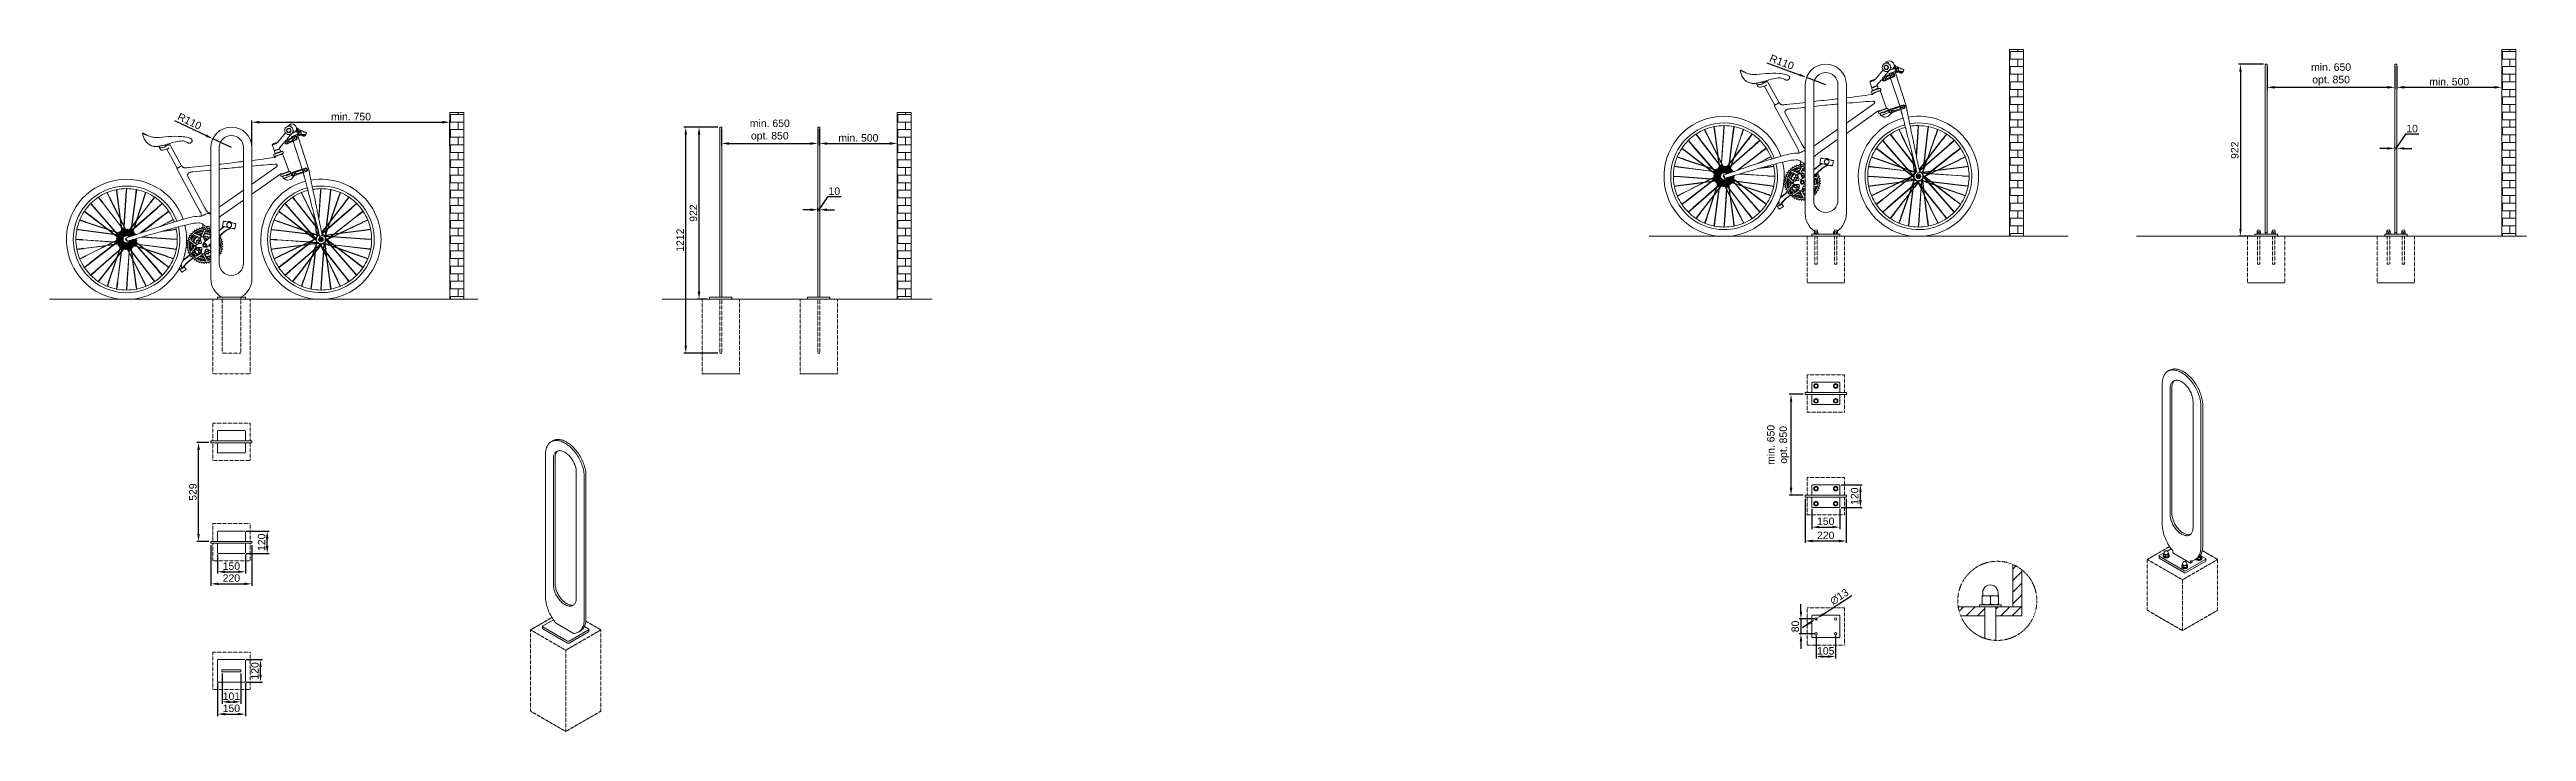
# Model space of a CAD drawing. Header units: millimetres. Extents: x -752 to 12520, y -224 to 3430.
import ezdxf

# ---------------------------------------------------------------- set-up
doc = ezdxf.new("R2010")
doc.units = ezdxf.units.MM
doc.linetypes.add('HIDDEN', pattern=[1.905, 1.27, -0.635])
for name, color, linetype, lineweight in [('ZANO_R', 7, 'Continuous', 0), ('ZANO_R_przerywana', 7, 'HIDDEN', 0), ('ZANO_W', 1, 'Continuous', 0)]:
    doc.layers.add(name, color=color, linetype=linetype, lineweight=lineweight)
doc.styles.add('Arial', font='arial.ttf')
doc.styles.get("Standard").update_dxf_attribs({"font": 'ARIALUNI.TTF'})
doc.dimstyles.new('pl i ang', dxfattribs={"dimtxt": 50, "dimasz": 50, "dimexe": 1.25, "dimexo": 0.625, "dimgap": 10, "dimtad": 1, "dimtoh": 1, "dimtxsty": 'Standard', "dimcen": 2.5, "dimclrd": 1, "dimclre": 1, "dimclrt": 1, "dimadec": 0, "dimazin": 0, "dimtfac": 1, "dimtmove": 0, "dimatfit": 3, "dimfxl": 1, "dimarcsym": 1})

msp = doc.modelspace()

# ---------------------------------------------------------------- blocks, each defined once
blk = doc.blocks.new('*D459')
at = {"layer": 'ZANO_W', "color": 1, "lineweight": -2}
for p, q in [((332, 2915), (332, 3051)), ((372, 3041), (1353, 3041)), ((1393, 2915), (1393, 3051))]:
    blk.add_line(p, q, dxfattribs=at)
at = {"layer": 'ZANO_W', "color": 1}
for points in [[(372, 3048), (372, 3034), (332, 3041)], [(1353, 3034), (1353, 3048), (1393, 3041)]]:
    blk.add_solid(points, dxfattribs=at)
at = {"layer": 'ZANO_W', "color": 1, "insert": (863, 3071), "char_height": 40, "attachment_point": 5, "style": 'Arial'}
blk.add_mtext('min. 750', dxfattribs=at)
blk = doc.blocks.new('*D460')
at = {"layer": 'ZANO_W', "color": 1, "lineweight": -2}
for p, q in [((2849, 3005), (2849, 2917)), ((2889, 2927), (3324, 2927)), ((3364, 3005), (3364, 2917))]:
    blk.add_line(p, q, dxfattribs=at)
at = {"layer": 'ZANO_W', "color": 1}
for points in [[(2889, 2934), (2889, 2920), (2849, 2927)], [(3324, 2920), (3324, 2934), (3364, 2927)]]:
    blk.add_solid(points, dxfattribs=at)
at = {"layer": 'ZANO_W', "color": 1, "insert": (3107, 2996), "char_height": 40, "attachment_point": 5, "style": 'Arial'}
blk.add_mtext('min. 650\\Popt. 850', dxfattribs=at)
blk = doc.blocks.new('*D461')
at = {"layer": 'ZANO_W', "color": 1, "lineweight": -2}
for p, q in [((3374, 3005), (3374, 2917)), ((3414, 2927), (3750, 2927)), ((3790, 3005), (3790, 2917))]:
    blk.add_line(p, q, dxfattribs=at)
at = {"layer": 'ZANO_W', "color": 1}
for points in [[(3414, 2934), (3414, 2920), (3374, 2927)], [(3750, 2920), (3750, 2934), (3790, 2927)]]:
    blk.add_solid(points, dxfattribs=at)
at = {"layer": 'ZANO_W', "color": 1, "insert": (3582, 2957), "char_height": 40, "attachment_point": 5, "style": 'Arial'}
blk.add_mtext('min. 500', dxfattribs=at)
blk = doc.blocks.new('*D462')
at = {"layer": 'ZANO_W', "color": 1, "lineweight": -2}
for p, q in [((102, 1324), (36, 1324)), ((46, 835), (46, 1284)), ((102, 795), (36, 795))]:
    blk.add_line(p, q, dxfattribs=at)
at = {"layer": 'ZANO_W', "color": 1}
for points in [[(53, 1284), (39, 1284), (46, 1324)], [(39, 835), (53, 835), (46, 795)]]:
    blk.add_solid(points, dxfattribs=at)
at = {"layer": 'ZANO_W', "color": 1, "insert": (16, 1059), "char_height": 40, "attachment_point": 5, "rotation": 90, "style": 'Arial'}
blk.add_mtext('529', dxfattribs=at)
blk = doc.blocks.new('*D463')
at = {"layer": 'ZANO_W', "color": 1, "lineweight": -2}
for p, q in [((3324, 2572), (3284, 2572)), ((3364, 2564), (3364, 2582)), ((3374, 2572), (3364, 2572)), ((3417, 2641), (3369, 2572)), ((3374, 2564), (3374, 2582)), ((3414, 2572), (3454, 2572)), ((3490, 2641), (3417, 2641))]:
    blk.add_line(p, q, dxfattribs=at)
at = {"layer": 'ZANO_W', "color": 1}
for points in [[(3324, 2565), (3324, 2579), (3364, 2572)], [(3414, 2579), (3414, 2565), (3374, 2572)]]:
    blk.add_solid(points, dxfattribs=at)
at = {"layer": 'ZANO_W', "color": 1, "insert": (3453, 2671), "char_height": 40, "attachment_point": 5, "style": 'Arial'}
blk.add_mtext('10', dxfattribs=at)
blk = doc.blocks.new('*D464')
at = {"layer": 'ZANO_W', "color": 1, "lineweight": -2}
for p, q in [((2829, 3015), (2718, 3015)), ((2728, 2133), (2728, 2975)), ((2774, 2093), (2718, 2093))]:
    blk.add_line(p, q, dxfattribs=at)
at = {"layer": 'ZANO_W', "color": 1}
for points in [[(2735, 2975), (2721, 2975), (2728, 3015)], [(2721, 2133), (2735, 2133), (2728, 2093)]]:
    blk.add_solid(points, dxfattribs=at)
at = {"layer": 'ZANO_W', "color": 1, "insert": (2698, 2554), "char_height": 40, "attachment_point": 5, "rotation": 90, "style": 'Arial'}
blk.add_mtext('922', dxfattribs=at)
blk = doc.blocks.new('*D465')
at = {"layer": 'ZANO_W', "color": 1, "lineweight": -2}
for p, q in [((2829, 3015), (2647, 3015)), ((2657, 1843), (2657, 2975)), ((2829, 1803), (2647, 1803))]:
    blk.add_line(p, q, dxfattribs=at)
at = {"layer": 'ZANO_W', "color": 1}
for points in [[(2663, 2975), (2650, 2975), (2657, 3015)], [(2650, 1843), (2663, 1843), (2657, 1803)]]:
    blk.add_solid(points, dxfattribs=at)
at = {"layer": 'ZANO_W', "color": 1, "insert": (2627, 2409), "char_height": 40, "attachment_point": 5, "rotation": 90, "style": 'Arial'}
blk.add_mtext('1212', dxfattribs=at)
blk = doc.blocks.new('*D466')
at = {"layer": 'ZANO_W', "color": 1, "lineweight": -2}
for p, q in [((-82, 3050), (87, 2969)), ((222, 2905), (123, 2952))]:
    blk.add_line(p, q, dxfattribs=at)
at = {"layer": 'ZANO_W', "color": 1}
blk.add_solid([(84, 2963), (90, 2975), (123, 2952)], dxfattribs=at)
at = {"layer": 'ZANO_W', "color": 1, "insert": (-2, 3046), "char_height": 40, "attachment_point": 5, "rotation": 334.3978, "style": 'Arial'}
blk.add_mtext('R110', dxfattribs=at)
blk = doc.blocks.new('*D467')
at = {"layer": 'ZANO_W', "color": 1, "lineweight": -2}
for p, q in [((147, 725), (147, 622)), ((297, 725), (297, 622)), ((187, 632), (257, 632))]:
    blk.add_line(p, q, dxfattribs=at)
at = {"layer": 'ZANO_W', "color": 1}
for points in [[(187, 639), (187, 625), (147, 632)], [(257, 625), (257, 639), (297, 632)]]:
    blk.add_solid(points, dxfattribs=at)
at = {"layer": 'ZANO_W', "color": 1, "insert": (222, 662), "char_height": 40, "attachment_point": 5, "style": 'Arial'}
blk.add_mtext('150', dxfattribs=at)
blk = doc.blocks.new('*D468')
at = {"layer": 'ZANO_W', "color": 1, "lineweight": -2}
for p, q in [((112, 775), (112, 557)), ((332, 775), (332, 557)), ((152, 567), (292, 567))]:
    blk.add_line(p, q, dxfattribs=at)
at = {"layer": 'ZANO_W', "color": 1}
for points in [[(152, 574), (152, 561), (112, 567)], [(292, 561), (292, 574), (332, 567)]]:
    blk.add_solid(points, dxfattribs=at)
at = {"layer": 'ZANO_W', "color": 1, "insert": (222, 598), "char_height": 40, "attachment_point": 5, "style": 'Arial'}
blk.add_mtext('220', dxfattribs=at)
blk = doc.blocks.new('*D470')
at = {"layer": 'ZANO_W', "color": 1, "lineweight": -2}
for p, q in [((302, 850), (424, 850)), ((414, 770), (414, 810)), ((302, 730), (424, 730))]:
    blk.add_line(p, q, dxfattribs=at)
at = {"layer": 'ZANO_W', "color": 1}
for points in [[(421, 810), (407, 810), (414, 850)], [(407, 770), (421, 770), (414, 730)]]:
    blk.add_solid(points, dxfattribs=at)
at = {"layer": 'ZANO_W', "color": 1, "insert": (384, 790), "char_height": 40, "attachment_point": 5, "rotation": 90, "style": 'Arial'}
blk.add_mtext('120', dxfattribs=at)
blk = doc.blocks.new('*D471')
at = {"layer": 'ZANO_W', "color": 1, "lineweight": -2}
for p, q in [((172, 86), (172, -75)), ((272, 86), (272, -75)), ((212, -65), (232, -65))]:
    blk.add_line(p, q, dxfattribs=at)
at = {"layer": 'ZANO_W', "color": 1}
for points in [[(212, -58), (212, -72), (172, -65)], [(232, -72), (232, -58), (272, -65)]]:
    blk.add_solid(points, dxfattribs=at)
at = {"layer": 'ZANO_W', "color": 1, "insert": (222, -35), "char_height": 40, "attachment_point": 5, "style": 'Arial'}
blk.add_mtext('101', dxfattribs=at)
blk = doc.blocks.new('*D472')
at = {"layer": 'ZANO_W', "color": 1, "lineweight": -2}
for p, q in [((147, 36), (147, -141)), ((297, 36), (297, -141)), ((187, -131), (257, -131))]:
    blk.add_line(p, q, dxfattribs=at)
at = {"layer": 'ZANO_W', "color": 1}
for points in [[(187, -124), (187, -137), (147, -131)], [(257, -137), (257, -124), (297, -131)]]:
    blk.add_solid(points, dxfattribs=at)
at = {"layer": 'ZANO_W', "color": 1, "insert": (222, -100), "char_height": 40, "attachment_point": 5, "style": 'Arial'}
blk.add_mtext('150', dxfattribs=at)
blk = doc.blocks.new('*D473')
at = {"layer": 'ZANO_W', "color": 1, "lineweight": -2}
for p, q in [((302, 161), (388, 161)), ((302, 41), (388, 41)), ((378, 81), (378, 121))]:
    blk.add_line(p, q, dxfattribs=at)
at = {"layer": 'ZANO_W', "color": 1}
for points in [[(385, 121), (372, 121), (378, 161)], [(372, 81), (385, 81), (378, 41)]]:
    blk.add_solid(points, dxfattribs=at)
at = {"layer": 'ZANO_W', "color": 1, "insert": (348, 101), "char_height": 40, "attachment_point": 5, "rotation": 90, "style": 'Arial'}
blk.add_mtext('120', dxfattribs=at)
blk = doc.blocks.new('*D477')
at = {"layer": 'ZANO_W', "color": 1, "lineweight": -2}
for p, q in [((8632, 419), (8632, 459)), ((8703, 379), (8622, 379)), ((8703, 299), (8622, 299)), ((8632, 379), (8632, 299)), ((8632, 259), (8632, 219))]:
    blk.add_line(p, q, dxfattribs=at)
at = {"layer": 'ZANO_W', "color": 1}
for points in [[(8626, 419), (8639, 419), (8632, 379)], [(8639, 259), (8626, 259), (8632, 299)]]:
    blk.add_solid(points, dxfattribs=at)
at = {"layer": 'ZANO_W', "color": 1, "insert": (8602, 339), "char_height": 40, "attachment_point": 5, "rotation": 90, "style": 'Arial'}
blk.add_mtext('80', dxfattribs=at)
blk = doc.blocks.new('*D478')
at = {"layer": 'ZANO_W', "color": 1, "lineweight": -2}
for p, q in [((8713, 289), (8713, 168)), ((8818, 289), (8818, 168)), ((8753, 178), (8778, 178))]:
    blk.add_line(p, q, dxfattribs=at)
at = {"layer": 'ZANO_W', "color": 1}
for points in [[(8753, 184), (8753, 171), (8713, 178)], [(8778, 171), (8778, 184), (8818, 178)]]:
    blk.add_solid(points, dxfattribs=at)
at = {"layer": 'ZANO_W', "color": 1, "insert": (8765, 208), "char_height": 40, "attachment_point": 5, "style": 'Arial'}
blk.add_mtext('105', dxfattribs=at)
blk = doc.blocks.new('*D479')
at = {"layer": 'ZANO_W', "color": 1, "lineweight": -2}
for p, q in [((8655, 1022), (8655, 787)), ((8875, 1022), (8875, 787)), ((8695, 797), (8835, 797))]:
    blk.add_line(p, q, dxfattribs=at)
at = {"layer": 'ZANO_W', "color": 1}
for points in [[(8695, 804), (8695, 790), (8655, 797)], [(8835, 790), (8835, 804), (8875, 797)]]:
    blk.add_solid(points, dxfattribs=at)
at = {"layer": 'ZANO_W', "color": 1, "insert": (8765, 827), "char_height": 40, "attachment_point": 5, "style": 'Arial'}
blk.add_mtext('220', dxfattribs=at)
blk = doc.blocks.new('*D480')
at = {"layer": 'ZANO_W', "color": 1, "lineweight": -2}
for p, q in [((11110, 3352), (10977, 3352)), ((10987, 3312), (10987, 2470)), ((11055, 2430), (10977, 2430))]:
    blk.add_line(p, q, dxfattribs=at)
at = {"layer": 'ZANO_W', "color": 1}
for points in [[(10994, 3312), (10981, 3312), (10987, 3352)], [(10981, 2470), (10994, 2470), (10987, 2430)]]:
    blk.add_solid(points, dxfattribs=at)
at = {"layer": 'ZANO_W', "color": 1, "insert": (10957, 2891), "char_height": 40, "attachment_point": 5, "rotation": 90, "style": 'Arial'}
blk.add_mtext('922', dxfattribs=at)
blk = doc.blocks.new('*D481')
at = {"layer": 'ZANO_W', "color": 1, "lineweight": -2}
for p, q in [((8752, 405), (8905, 505)), ((8674, 354), (8641, 332)), ((8708, 376), (8718, 383))]:
    blk.add_line(p, q, dxfattribs=at)
at = {"layer": 'ZANO_W', "color": 1}
for points in [[(8748, 410), (8756, 399), (8718, 383)], [(8678, 348), (8670, 360), (8708, 376)]]:
    blk.add_solid(points, dxfattribs=at)
at = {"layer": 'ZANO_W', "color": 1, "insert": (8838, 498), "char_height": 40, "attachment_point": 5, "rotation": 33.1475, "style": 'Arial'}
blk.add_mtext('∅13', dxfattribs=at)
blk = doc.blocks.new('*D482')
at = {"layer": 'ZANO_W', "color": 1, "lineweight": -2}
for p, q in [((8645, 1583), (8569, 1583)), ((8579, 1082), (8579, 1543)), ((8645, 1042), (8569, 1042))]:
    blk.add_line(p, q, dxfattribs=at)
at = {"layer": 'ZANO_W', "color": 1}
for points in [[(8586, 1543), (8573, 1543), (8579, 1583)], [(8573, 1082), (8586, 1082), (8579, 1042)]]:
    blk.add_solid(points, dxfattribs=at)
at = {"layer": 'ZANO_W', "color": 1, "insert": (8510, 1312), "char_height": 40, "attachment_point": 5, "rotation": 90, "style": 'Arial'}
blk.add_mtext('min. 650\\Popt. 850', dxfattribs=at)
blk = doc.blocks.new('*D483')
at = {"layer": 'ZANO_W', "color": 1, "lineweight": -2}
for p, q in [((11130, 3342), (11130, 3218)), ((11815, 3342), (11815, 3218)), ((11170, 3228), (11775, 3228))]:
    blk.add_line(p, q, dxfattribs=at)
at = {"layer": 'ZANO_W', "color": 1}
for points in [[(11170, 3235), (11170, 3221), (11130, 3228)], [(11775, 3221), (11775, 3235), (11815, 3228)]]:
    blk.add_solid(points, dxfattribs=at)
at = {"layer": 'ZANO_W', "color": 1, "insert": (11473, 3297), "char_height": 40, "attachment_point": 5, "style": 'Arial'}
blk.add_mtext('min. 650\\Popt. 850', dxfattribs=at)
blk = doc.blocks.new('*D484')
at = {"layer": 'ZANO_W', "color": 1, "lineweight": -2}
for p, q in [((11825, 3342), (11825, 3218)), ((12387, 3342), (12387, 3218)), ((11865, 3228), (12347, 3228))]:
    blk.add_line(p, q, dxfattribs=at)
at = {"layer": 'ZANO_W', "color": 1}
for points in [[(11865, 3235), (11865, 3221), (11825, 3228)], [(12347, 3221), (12347, 3235), (12387, 3228)]]:
    blk.add_solid(points, dxfattribs=at)
at = {"layer": 'ZANO_W', "color": 1, "insert": (12106, 3258), "char_height": 40, "attachment_point": 5, "style": 'Arial'}
blk.add_mtext('min. 500', dxfattribs=at)
blk = doc.blocks.new('*D485')
at = {"layer": 'ZANO_W', "color": 1, "lineweight": -2}
for p, q in [((11871, 2977), (11820, 2901)), ((11944, 2977), (11871, 2977)), ((11775, 2901), (11735, 2901)), ((11815, 2906), (11815, 2911)), ((11815, 2901), (11825, 2901)), ((11825, 2906), (11825, 2911)), ((11865, 2901), (11905, 2901))]:
    blk.add_line(p, q, dxfattribs=at)
at = {"layer": 'ZANO_W', "color": 1}
for points in [[(11775, 2894), (11775, 2907), (11815, 2901)], [(11865, 2907), (11865, 2894), (11825, 2901)]]:
    blk.add_solid(points, dxfattribs=at)
at = {"layer": 'ZANO_W', "color": 1, "insert": (11907, 3007), "char_height": 40, "attachment_point": 5, "style": 'Arial'}
blk.add_mtext('10', dxfattribs=at)
blk = doc.blocks.new('*D486')
at = {"layer": 'ZANO_W', "color": 1, "lineweight": -2}
for p, q in [((8450, 3360), (8625, 3295)), ((8765, 3242), (8662, 3281))]:
    blk.add_line(p, q, dxfattribs=at)
at = {"layer": 'ZANO_W', "color": 1}
blk.add_solid([(8623, 3289), (8627, 3301), (8662, 3281)], dxfattribs=at)
at = {"layer": 'ZANO_W', "color": 1, "insert": (8530, 3363), "char_height": 40, "attachment_point": 5, "rotation": 339.4948, "style": 'Arial'}
blk.add_mtext('R110', dxfattribs=at)
blk = doc.blocks.new('*D488')
at = {"layer": 'ZANO_W', "color": 1, "lineweight": -2}
for p, q in [((8690, 970), (8690, 861)), ((8840, 970), (8840, 861)), ((8730, 871), (8800, 871))]:
    blk.add_line(p, q, dxfattribs=at)
at = {"layer": 'ZANO_W', "color": 1}
for points in [[(8730, 878), (8730, 865), (8690, 871)], [(8800, 865), (8800, 878), (8840, 871)]]:
    blk.add_solid(points, dxfattribs=at)
at = {"layer": 'ZANO_W', "color": 1, "insert": (8765, 902), "char_height": 40, "attachment_point": 5, "style": 'Arial'}
blk.add_mtext('150', dxfattribs=at)
blk = doc.blocks.new('*D489')
at = {"layer": 'ZANO_W', "color": 1, "lineweight": -2}
for p, q in [((8847, 1097), (8961, 1097)), ((8847, 977), (8961, 977)), ((8951, 1017), (8951, 1057))]:
    blk.add_line(p, q, dxfattribs=at)
at = {"layer": 'ZANO_W', "color": 1}
for points in [[(8958, 1057), (8944, 1057), (8951, 1097)], [(8944, 1017), (8958, 1017), (8951, 977)]]:
    blk.add_solid(points, dxfattribs=at)
at = {"layer": 'ZANO_W', "color": 1, "insert": (8920, 1037), "char_height": 40, "attachment_point": 5, "rotation": 90, "style": 'Arial'}
blk.add_mtext('120', dxfattribs=at)

# ---------------------------------------------------------------- dimensions: what is measured, and where the dimension line sits
at = {"layer": 'ZANO_W'}
for center, mpoint, picture, middle in [((8765.5, 3242.5), (8662.5, 3281), '*D486', (8529.6, 3363.2)), ((222, 2904.7), (122.8, 2952.2), '*D466', (-2.3, 3045.8))]:
    dim = msp.add_radius_dim(center=center, mpoint=mpoint, dimstyle='pl i ang', override={"dimtxt": 40, "dimasz": 40, "dimexe": 10, "dimexo": 10, "dimtoh": 0, "dimdec": 0, "dimtxsty": 'Arial', "dimtdec": 0, "dimtmove": 1}, dxfattribs=at)
    dim.commit()
    dim.dimension.update_dxf_attribs({"geometry": picture, "text_midpoint": middle})
for base, p1, p2, picture, middle in [((10987.3, 2430.5), (11120, 3352.5), (11065, 2430.5), '*D480', (10956.9, 2891.5)), ((2656.8, 3014.7), (2839.3, 1802.7), (2839.3, 3014.7), '*D465', (2626.7, 2408.7)), ((2728.1, 3014.7), (2784.3, 2092.7), (2839.3, 3014.7), '*D464', (2697.7, 2553.7)), ((46, 1323.7), (112, 795), (112, 1323.7), '*D462', (15.6, 1059.4)), ((8950.9, 1097.2), (8837.5, 977.2), (8837.5, 1097.2), '*D489', (8920.4, 1037.2)), ((414, 850), (292, 730), (292, 850), '*D470', (383.6, 790)), ((8632.2, 299.4), (8713, 379.4), (8713, 299.4), '*D477', (8601.8, 339.4)), ((378.3, 161.2), (292, 41.2), (292, 161.2), '*D473', (347.9, 101.2))]:
    dim = msp.add_linear_dim(base=base, p1=p1, p2=p2, angle=90, dimstyle='pl i ang', override={"dimtxt": 40, "dimasz": 40, "dimexe": 10, "dimexo": 10, "dimtoh": 0, "dimdec": 0, "dimtxsty": 'Arial', "dimtdec": 0, "dimtmove": 1}, dxfattribs=at)
    dim.commit()
    dim.dimension.update_dxf_attribs({"geometry": picture, "text_midpoint": middle})
for base, p1, p2, text, picture, middle in [((11815.4, 3227.9), (11130, 3352.5), (11815.4, 3352.5), 'min. 650\\Popt. 850', '*D483', (11472.7, 3297)), ((12387.4, 3227.9), (11825.4, 3352.5), (12387.4, 3352.5), 'min. 500', '*D484', (12106.4, 3258.4)), ((1393.3, 3040.9), (332, 2904.7), (1393.3, 2904.7), 'min. 750', '*D459', (862.6, 3071.3)), ((3364.3, 2926.9), (2849.3, 3014.7), (3364.3, 3014.7), 'min. 650\\Popt. 850', '*D460', (3106.8, 2996)), ((3789.8, 2926.9), (3374.3, 3014.7), (3789.8, 3014.7), 'min. 500', '*D461', (3582.1, 2957.4))]:
    dim = msp.add_linear_dim(base=base, p1=p1, p2=p2, text=text, dimstyle='pl i ang', override={"dimtxt": 40, "dimasz": 40, "dimexe": 10, "dimexo": 10, "dimtoh": 0, "dimdec": 0, "dimtxsty": 'Arial', "dimtdec": 0, "dimtmove": 1}, dxfattribs=at)
    dim.commit()
    dim.dimension.update_dxf_attribs({"geometry": picture, "text_midpoint": middle})
for base, p1, p2, picture, middle in [((11825.4, 2900.7), (11815.4, 2896.5), (11825.4, 2896.5), '*D485', (11880.6, 2976.6)), ((3364.3, 2572.2), (3374.3, 2553.7), (3364.3, 2553.7), '*D463', (3426.7, 2640.5))]:
    dim = msp.add_linear_dim(base=base, p1=p1, p2=p2, dimstyle='pl i ang', override={"dimtxt": 40, "dimasz": 40, "dimexe": 10, "dimexo": 10, "dimtoh": 0, "dimdec": 0, "dimtxsty": 'Arial', "dimtdec": 0, "dimtmove": 1}, dxfattribs=at)
    dim.commit()
    dim.dimension.update_dxf_attribs({"geometry": picture, "text_midpoint": middle, "dimtype": 160})
dim = msp.add_linear_dim(base=(8579.3, 1582.6), p1=(8655.5, 1042.2), p2=(8655.5, 1582.6), angle=90, text='min. 650\\Popt. 850', dimstyle='pl i ang', override={"dimtxt": 40, "dimasz": 40, "dimexe": 10, "dimexo": 10, "dimtoh": 0, "dimdec": 0, "dimtxsty": 'Arial', "dimtdec": 0, "dimtmove": 1}, dxfattribs=at)
dim.commit()
dim.dimension.update_dxf_attribs({"geometry": '*D482', "text_midpoint": (8510.3, 1312.4)})
for base, p1, p2, picture, middle in [((8875.5, 796.9), (8655.5, 1032.2), (8875.5, 1032.2), '*D479', (8765.5, 827.3)), ((8840.5, 871.4), (8690.5, 980.2), (8840.5, 980.2), '*D488', (8765.5, 901.8)), ((332, 567.3), (112, 785), (332, 785), '*D468', (222, 597.7)), ((297, 631.9), (147, 735), (297, 735), '*D467', (222, 662.3)), ((8818, 177.6), (8713, 299.4), (8818, 299.4), '*D478', (8765.5, 208)), ((297, -130.7), (147, 46.2), (297, 46.2), '*D472', (222, -100.2)), ((272.4, -65.1), (171.6, 96.2), (272.4, 96.2), '*D471', (222, -34.7))]:
    dim = msp.add_linear_dim(base=base, p1=p1, p2=p2, dimstyle='pl i ang', override={"dimtxt": 40, "dimasz": 40, "dimexe": 10, "dimexo": 10, "dimtoh": 0, "dimdec": 0, "dimtxsty": 'Arial', "dimtdec": 0, "dimtmove": 1}, dxfattribs=at)
    dim.commit()
    dim.dimension.update_dxf_attribs({"geometry": picture, "text_midpoint": middle})
dim = msp.add_diameter_dim_2p(p1=(8707.5, 375.8), p2=(8718.4, 382.9), dimstyle='pl i ang', override={"dimtxt": 40, "dimasz": 40, "dimexe": 10, "dimexo": 10, "dimtoh": 0, "dimdec": 0, "dimtxsty": 'Arial', "dimtdec": 0, "dimtmove": 1}, dxfattribs=at)
dim.commit()
dim.dimension.update_dxf_attribs({"geometry": '*D481', "text_midpoint": (8854.9, 472), "dimtype": 163})

# ---------------------------------------------------------------- hatches: boundary and pattern name
at = {"layer": 'ZANO_R', "ltscale": 10, "transparency": 33554559}
h = msp.add_hatch(dxfattribs=at)
h.set_pattern_fill('AR-B816', scale=0.2)
h.set_pattern_definition([(0, (-1544.83, 3054.49), (0, 40.64), []), (90, (-1544.83, 3054.49), (-40.64, 40.64), [40.64, -40.64])])
h.paths.add_polyline_path([(9749.6, 3430.5), (9749.6, 2430.5), (9824.6, 2430.5), (9824.6, 3430.5)])
h = msp.add_hatch(dxfattribs=at)
h.set_pattern_fill('AR-B816', scale=0.2)
h.set_pattern_definition([(0, (1093.03, 3054.49), (0, 40.64), []), (90, (1093.03, 3054.49), (-40.64, 40.64), [40.64, -40.64])])
h.paths.add_polyline_path([(12387.4, 3430.5), (12387.4, 2430.5), (12462.4, 2430.5), (12462.4, 3430.5)])
h = msp.add_hatch(dxfattribs=at)
h.set_pattern_fill('AR-B816', scale=0.2)
h.set_pattern_definition([(0, (-9901.114, 2716.693), (0, 40.64), []), (90, (-9901.114, 2716.693), (-40.64, 40.64), [40.64, -40.64])])
h.paths.add_polyline_path([(1393.3, 3092.7), (1393.3, 2092.7), (1468.3, 2092.7), (1468.3, 3092.7)])
h = msp.add_hatch(dxfattribs=at)
h.set_pattern_fill('AR-B816', scale=0.2)
h.set_pattern_definition([(0, (-7504.61, 2716.693), (0, 40.64), []), (90, (-7504.61, 2716.693), (-40.64, 40.64), [40.64, -40.64])])
h.paths.add_polyline_path([(3789.8, 3092.7), (3789.8, 2092.7), (3864.8, 2092.7), (3864.8, 3092.7)])

# ---------------------------------------------------------------- linework, layer by layer
at = {"layer": 'ZANO_R'}
for p, q in [((9072.5, 3321.4), (9030.9, 3271.7)), ((9081.3, 3289.8), (9105.1, 3318.1)), ((9126.9, 3330.3), (9136.2, 3325.3)), ((9128.3, 3332.6), (9138.3, 3328.6)), ((9131.2, 3347.4), (9134.3, 3346.3)), ((9182.6, 3323.6), (9131.8, 3344.6)), ((9132, 3333.5), (9132.8, 3333.9)), ((9139.1, 3330.6), (9132, 3333.5)), ((9133.2, 3336.4), (9132.5, 3334.6)), ((9133.7, 3337.6), (9140.8, 3334.7)), ((9138.7, 3335.6), (9137.4, 3332.3)), ((9140.1, 3321.3), (9138.4, 3318.3)), ((9138.5, 3318.2), (9138.5, 3318.3)), ((9139.6, 3341.4), (9139.7, 3341.7)), ((9140.9, 3322.9), (9140.1, 3321.3)), ((9143.2, 3328.5), (9140.8, 3322.6)), ((9140.9, 3322.6), (9140.9, 3322.6)), ((9143.2, 3328.4), (9143.3, 3328.5)), ((9143.5, 3319.2), (9143.5, 3319)), ((9145.9, 3325.1), (9143.6, 3319.2)), ((9149.8, 3332.4), (9149.5, 3331.6)), ((9153, 3334), (9170, 3328.3)), ((9153.3, 3315.3), (9155.6, 3321.2)), ((9170, 3328.3), (9169.4, 3327.9)), ((9169.5, 3326.9), (9170, 3328.3)), ((9171.7, 3326.9), (9171.4, 3326.2)), ((9171.7, 3326.9), (9172.6, 3327.4)), ((9181.1, 3324.2), (9181.2, 3324.1)), ((9182.6, 3319.9), (9181.1, 3316.1)), ((9182.4, 3320.1), (9182.7, 3320.9)), ((9182.4, 3320.1), (9182.4, 3320.1)), ((9182.4, 3319.5), (9183.1, 3319.2)), ((9183.1, 3319.2), (9183.5, 3320)), ((9183.6, 3319.4), (9183.1, 3319.2)), ((9183.3, 3319.9), (9183.5, 3320)), ((9183.6, 3319.5), (9183.9, 3320.3)), ((9183.6, 3319.5), (9183.6, 3319.4)), ((9749.6, 2430.5), (9749.6, 3430.5)), ((9749.6, 3430.5), (9824.6, 3430.5)), ((9824.6, 3430.5), (9824.6, 2430.5)), ((11130, 3352.5), (11120, 3352.5)), ((11120, 3242.5), (11120, 3352.5)), ((11130, 3352.5), (11130, 3242.5)), ((11825.4, 3352.5), (11815.4, 3352.5)), ((11815.4, 3242.5), (11815.4, 3352.5)), ((11825.4, 3352.5), (11825.4, 3242.5)), ((12387.4, 2430.5), (12387.4, 3430.5)), ((12387.4, 3430.5), (12462.4, 3430.5)), ((12462.4, 3430.5), (12462.4, 2430.5)), ((8370.2, 3247.2), (8380.6, 3248.2)), ((8388.4, 3248.9), (8393.4, 3249.4)), ((8393.5, 3248.4), (8393.4, 3249.8)), ((8395.7, 3297.1), (8396.2, 3297.2)), ((8396, 3297.2), (8395.8, 3297.2)), ((8400.3, 3235.5), (8395.8, 3243.8)), ((8398.3, 3244.5), (8398.8, 3244.6)), ((8413, 3254), (8428.5, 3255.4)), ((8441.3, 3236.6), (8414.8, 3229.3)), ((8428.4, 3257), (8423.4, 3256.5)), ((8431.3, 3253), (8440.5, 3253.8)), ((8431.3, 3253.8), (8431.4, 3252)), ((8435.9, 3235.1), (8491.6, 3132.1)), ((8439.8, 3260.8), (8437.2, 3260.5)), ((8440.3, 3256), (8440.9, 3256.2)), ((8515, 3144.7), (8454.9, 3256)), ((8558.9, 3266.4), (8559.8, 3266.7)), ((8560.1, 3266.7), (8560.5, 3266.9)), ((8560.6, 3267), (8560.4, 3267)), ((8655.5, 3242.5), (8655.5, 2550.5)), ((8700.5, 3242.5), (8700.5, 2622.5)), ((8830.5, 2622.5), (8830.5, 3242.5)), ((8875.5, 2550.5), (8875.5, 3242.5)), ((9002.9, 3260.9), (9001.4, 3257.7)), ((9001.4, 3257.7), (9012.9, 3225.8)), ((9012.9, 3225.8), (9012, 3224.4)), ((9012, 3224.4), (9012, 3224.4)), ((9016.4, 3211.8), (9012.5, 3222.5)), ((9016.6, 3211.9), (9031, 3217.1)), ((9016.8, 3195.7), (9017.5, 3193.7)), ((9017.9, 3212.3), (9018.7, 3209.9)), ((9021.9, 3267.9), (9025, 3269)), ((9021.9, 3267.9), (9024.5, 3266.1)), ((9026.7, 3267.8), (9024.5, 3266.1)), ((9026.7, 3267.8), (9025, 3269)), ((9031.5, 3217.3), (9046, 3222.6)), ((9039.8, 3235.6), (9039.6, 3236.2)), ((9041.4, 3235.2), (9039.8, 3235.6)), ((9040.5, 3241.1), (9062, 3266.9)), ((9042.3, 3233.3), (9046.2, 3222.7)), ((9045.6, 3219.7), (9044.7, 3222.1)), ((9046.2, 3222.7), (9046, 3222.6)), ((9090.9, 3114.6), (9056.2, 3210.1)), ((9074.4, 3281.5), (9120.3, 3303.4)), ((9120.8, 3302.2), (9075, 3280.4)), ((9082.6, 3264.3), (9128.5, 3286.2)), ((9129, 3285), (9083.2, 3263.2)), ((9089.7, 3278.4), (9084.2, 3275.8)), ((9090.4, 3277), (9084.8, 3274.4)), ((9086.2, 3275.1), (9085.6, 3276.4)), ((9087.9, 3275.7), (9087.2, 3277.2)), ((9087.9, 3277.5), (9088.6, 3276.2)), ((9092.4, 3284.4), (9106.7, 3291.3)), ((9111.1, 3282.1), (9096.7, 3275.3)), ((9105, 3301.1), (9106.5, 3296.8)), ((9108.1, 3291.7), (9111.2, 3282.2)), ((9112.8, 3277.3), (9161.4, 3127.9)), ((9118.6, 3292.2), (9113.1, 3289.5)), ((9119.3, 3290.8), (9113.8, 3288.2)), ((9116.3, 3291.1), (9117, 3289.7)), ((9197.4, 3124.2), (9136.4, 3311.4)), ((9150, 3309.3), (9150.4, 3309.9)), ((9150.4, 3310), (9150.7, 3310.6)), ((9153.4, 3315.5), (9162.2, 3311.5)), ((9156.5, 3315.7), (9162, 3313.1)), ((9162.2, 3311.5), (9161.5, 3311.1)), ((9162.8, 3312.7), (9162.2, 3311.5)), ((9162.8, 3312.7), (9162.3, 3311.6)), ((9162.3, 3311.6), (9162.3, 3311.6)), ((9162.3, 3311.6), (9162.3, 3311.6)), ((9164.8, 3311.8), (9163.7, 3309.8)), ((9163.7, 3309.8), (9164.6, 3310.4)), ((9164.6, 3310.4), (9165.2, 3311.6)), ((9172.6, 3306.2), (9172.7, 3306.1)), ((9173.5, 3307.2), (9174.2, 3306.9)), ((9176.8, 3310.4), (9174.2, 3311.9)), ((9176.9, 3310.5), (9174.4, 3311.9)), ((9175.4, 3306.2), (9175.4, 3306.2)), ((9176.7, 3306.9), (9177.3, 3307.3)), ((9176.9, 3312.4), (9179.4, 3311)), ((9178, 3312.7), (9177.8, 3312.8)), ((9178.1, 3312.8), (9177.9, 3312.9)), ((9178, 3309.9), (9178.8, 3311.4)), ((9178, 3309.9), (9178.8, 3311.4)), ((9178.3, 3308.4), (9178.8, 3309.2)), ((9178.3, 3308.3), (9178.3, 3308.4)), ((9178.3, 3308.3), (9178.3, 3308.3)), ((9178.5, 3313.3), (9179.3, 3313.8)), ((9179.4, 3311), (9179.9, 3311.3)), ((9179.9, 3311.3), (9180.4, 3312.1)), ((9180.7, 3315.8), (9180.4, 3315)), ((9180.4, 3312.2), (9180.4, 3312.3)), ((9180.4, 3312.1), (9180.4, 3312.2)), ((9180.6, 3314.6), (9180.5, 3314.6)), ((9180.6, 3314.6), (9181.2, 3315)), ((9180.7, 3315.8), (9180.7, 3315.8)), ((9181.1, 3316.2), (9181.8, 3315.9)), ((9181.5, 3317.1), (9182.2, 3316.8)), ((9181.6, 3315.8), (9181.8, 3315.9)), ((9181.8, 3315.9), (9182.2, 3316.8)), ((9182.2, 3316.8), (9182.6, 3317.1)), ((9182.3, 3316.2), (9182.7, 3317.1)), ((11120, 2550.5), (11120, 3242.5)), ((11130, 2550.5), (11130, 3242.5)), ((11815.4, 3242.5), (11815.4, 2550.5)), ((11825.4, 3242.5), (11825.4, 2550.5)), ((1393.3, 2092.7), (1393.3, 3092.7)), ((1393.3, 3092.7), (1468.3, 3092.7)), ((1468.3, 3092.7), (1468.3, 2092.7)), ((3789.8, 2092.7), (3789.8, 3092.7)), ((3789.8, 3092.7), (3864.8, 3092.7)), ((3864.8, 3092.7), (3864.8, 2092.7)), ((8489.3, 3130.8), (8611.6, 2904.8)), ((8520.8, 3139.5), (8517.3, 3146)), ((8639.5, 2920), (8546.3, 3092.3)), ((9023.2, 3139.6), (8875.5, 3035.4)), ((8875.5, 2981), (9046.6, 3101.7)), ((9050.8, 3102.3), (9051.6, 3100.3)), ((9055.9, 3088.3), (9059.4, 3078.8)), ((9073.5, 3069.7), (9063.5, 3076.7)), ((9104.7, 3092.6), (9079.9, 3083.6)), ((9099.9, 3072.7), (9084.6, 3067.9)), ((9085.9, 3096.5), (9101.2, 3102.1)), ((9096.1, 3100.3), (9095.3, 3102.7)), ((9103.5, 3101.3), (9103.6, 3102.5)), ((9103.6, 3099.4), (9103.5, 3101.3)), ((9104.3, 3102.5), (9103.6, 3102.5)), ((9105.9, 3094.7), (9104.8, 3096.2)), ((9120.4, 3092.8), (9105.6, 3076.3)), ((9106.8, 3093.8), (9105.9, 3094.7)), ((9106.8, 3093.8), (9107, 3094)), ((9110.8, 3111), (9177, 3133.1)), ((9177.4, 3131.9), (9111.2, 3109.8)), ((9116.8, 3092.9), (9183.1, 3115)), ((9183.5, 3113.8), (9117.2, 3091.7)), ((9119.7, 3104.1), (9124, 3105.5)), ((9120.2, 3102.6), (9124.5, 3104.1)), ((9163.6, 3123.3), (9127.4, 3111.2)), ((9130.7, 3101.6), (9166.8, 3113.6)), ((9163, 3123.1), (9166, 3113.9)), ((9166, 3114), (9166.2, 3113.4)), ((9166.3, 3114.1), (9166.5, 3113.5)), ((9169.7, 3120.8), (9174, 3122.2)), ((9170.8, 3095.4), (9170, 3097.4)), ((9170.2, 3119.3), (9174.5, 3120.8)), ((9200.9, 3104.5), (9201, 3103.8)), ((-164.3, 2959.3), (-163.8, 2959.4)), ((-164, 2959.4), (-164.2, 2959.4)), ((-120.2, 2923), (-122.8, 2922.7)), ((-1.1, 2928.6), (-0.2, 2928.9)), ((0, 2928.9), (0.4, 2929.1)), ((0.5, 2929.2), (0.4, 2929.2)), ((11.5, 2937.9), (11.4, 2937.5)), ((442.8, 2923.1), (441.3, 2919.9)), ((461.9, 2930.1), (465, 2931.2)), ((461.9, 2930.1), (464.5, 2928.3)), ((466.7, 2930), (464.5, 2928.3)), ((466.7, 2930), (465, 2931.2)), ((467.6, 2932.1), (467, 2931.9)), ((512.5, 2983.6), (470.9, 2933.9)), ((480.4, 2903.3), (502, 2929.1)), ((514.4, 2943.7), (560.3, 2965.6)), ((560.8, 2964.4), (514.9, 2942.6)), ((521.3, 2952), (545, 2980.3)), ((522.6, 2926.5), (568.5, 2948.4)), ((569, 2947.2), (523.1, 2925.4)), ((529.7, 2940.6), (524.1, 2938)), ((530.3, 2939.2), (524.8, 2936.6)), ((526.2, 2937.3), (525.6, 2938.6)), ((527.9, 2937.9), (527.2, 2939.4)), ((527.9, 2939.7), (528.5, 2938.4)), ((532.4, 2946.6), (546.7, 2953.5)), ((551.1, 2944.3), (536.7, 2937.5)), ((545, 2963.3), (546.4, 2959)), ((548.1, 2953.9), (551.2, 2944.4)), ((552.8, 2939.5), (601.4, 2790.1)), ((558.6, 2954.4), (553.1, 2951.7)), ((559.3, 2953), (553.7, 2950.4)), ((556.3, 2953.3), (557, 2951.9)), ((566.9, 2992.5), (576.2, 2987.5)), ((568.3, 2994.8), (578.3, 2990.8)), ((571.2, 3009.6), (574.3, 3008.5)), ((622.5, 2985.8), (571.8, 3006.8)), ((572, 2995.7), (572.8, 2996.1)), ((579.1, 2992.8), (572, 2995.7)), ((573.2, 2998.6), (572.5, 2996.8)), ((573.7, 2999.8), (580.7, 2996.9)), ((637.4, 2786.4), (576.4, 2973.6)), ((578.7, 2997.8), (577.4, 2994.5)), ((580, 2983.5), (578.4, 2980.5)), ((578.4, 2980.4), (578.4, 2980.5)), ((578.5, 2980.5), (578.5, 2980.2)), ((579.5, 3003.6), (579.7, 3003.9)), ((580.9, 2985.1), (580, 2983.5)), ((583.2, 2990.7), (580.8, 2984.8)), ((580.9, 2984.8), (580.9, 2984.8)), ((583.2, 2990.6), (583.2, 2990.7)), ((585.9, 2987.3), (583.5, 2981.4)), ((583.5, 2981.4), (583.5, 2981.2)), ((589.8, 2994.6), (589.4, 2993.8)), ((590, 2971.5), (590.3, 2972.1)), ((590.4, 2972.2), (590.7, 2972.8)), ((593, 2996.2), (610, 2990.5)), ((593.3, 2977.5), (595.6, 2983.4)), ((593.3, 2977.7), (602.1, 2973.7)), ((596.4, 2977.9), (601.9, 2975.3)), ((602.1, 2973.7), (601.5, 2973.3)), ((602.8, 2974.9), (602.1, 2973.7)), ((602.8, 2974.9), (602.2, 2973.8)), ((602.2, 2973.8), (602.2, 2973.8)), ((602.2, 2973.8), (602.2, 2973.8)), ((604.8, 2974), (603.7, 2972)), ((603.7, 2972), (604.5, 2972.6)), ((604.5, 2972.6), (605.2, 2973.8)), ((610, 2990.5), (609.4, 2990.1)), ((609.5, 2989.1), (610, 2990.5)), ((611.7, 2989.1), (611.4, 2988.4)), ((611.7, 2989.1), (612.5, 2989.6)), ((612.6, 2968.4), (612.7, 2968.3)), ((613.4, 2969.4), (614.1, 2969.1)), ((616.8, 2972.7), (614.2, 2974.1)), ((616.9, 2972.7), (614.4, 2974.1)), ((615.3, 2968.4), (615.3, 2968.4)), ((616.6, 2969.1), (617.3, 2969.5)), ((616.9, 2974.6), (619.4, 2973.2)), ((618, 2974.9), (617.7, 2975)), ((618.1, 2975), (617.8, 2975.1)), ((618, 2972.1), (618.8, 2973.6)), ((618, 2972.1), (618.8, 2973.6)), ((618.3, 2970.6), (618.8, 2971.4)), ((618.3, 2970.5), (618.3, 2970.6)), ((618.3, 2970.5), (618.3, 2970.5)), ((618.5, 2975.5), (619.3, 2976)), ((619.4, 2973.2), (619.9, 2973.5)), ((619.9, 2973.5), (620.4, 2974.3)), ((620.7, 2978), (620.3, 2977.2)), ((620.4, 2974.4), (620.4, 2974.5)), ((620.4, 2974.3), (620.4, 2974.4)), ((620.5, 2976.8), (621.2, 2977.2)), ((620.5, 2976.8), (620.5, 2976.8)), ((620.7, 2978), (620.7, 2978)), ((621, 2986.4), (621.2, 2986.3)), ((622.6, 2982.1), (621, 2978.3)), ((621.1, 2978.4), (621.8, 2978.1)), ((621.4, 2979.3), (622.1, 2979)), ((621.6, 2978), (621.8, 2978.1)), ((621.8, 2978.1), (622.1, 2979)), ((622.1, 2979), (622.6, 2979.3)), ((622.3, 2982.3), (622.7, 2983.1)), ((622.3, 2982.3), (622.4, 2982.3)), ((622.3, 2978.4), (622.6, 2979.3)), ((622.4, 2981.7), (623.1, 2981.4)), ((623.1, 2981.4), (623.4, 2982.2)), ((623.5, 2981.6), (623.1, 2981.4)), ((623.2, 2982.1), (623.4, 2982.2)), ((623.6, 2981.7), (623.5, 2981.6)), ((623.6, 2981.7), (623.9, 2982.5)), ((2849.3, 3014.7), (2839.3, 3014.7)), ((2839.3, 2904.7), (2839.3, 3014.7)), ((2849.3, 3014.7), (2849.3, 2904.7)), ((3374.3, 3014.7), (3364.3, 3014.7)), ((3364.3, 2904.7), (3364.3, 3014.7)), ((3374.3, 3014.7), (3374.3, 2904.7)), ((8027.5, 2942.4), (8050.5, 2916.1)), ((8052, 2917.4), (8028.9, 2943.9)), ((8068.7, 2976.5), (8089.9, 2948.9)), ((8091.5, 2950.2), (8070.4, 2977.6)), ((8091.1, 2947.8), (8199.8, 2807)), ((8201, 2808), (8092.3, 2948.8)), ((8114.6, 3001.3), (8130.4, 2969.9)), ((8132.2, 2970.8), (8116.5, 3002.1)), ((8131.3, 2968.6), (8210.7, 2810.4)), ((8212, 2811.1), (8132.7, 2969.3)), ((8165.8, 3017.2), (8170.3, 2983)), ((8172.3, 2983.2), (8167.8, 3017.6)), ((8170.7, 2981.5), (8186.3, 2862.5)), ((8188.3, 2858.3), (8172.3, 2981.7)), ((8217.1, 2986.3), (8205.9, 2823.4)), ((8207.2, 2820.7), (8218.6, 2986.2)), ((8219.3, 3022.8), (8216.9, 2987.9)), ((8218.9, 2987.7), (8221.3, 3022.8)), ((8268.1, 2981.6), (8245.4, 2805.2)), ((8246.9, 2805), (8269.6, 2981.4)), ((8311.2, 2967.9), (8255.5, 2799.9)), ((8257, 2799.4), (8312.7, 2967.4)), ((8272.5, 3017.7), (8268.1, 2983.2)), ((8270.1, 2982.9), (8274.5, 3017.3)), ((8273.6, 2849.6), (8349.4, 2948.1)), ((8348.2, 2949.1), (8275, 2854)), ((8322.6, 3002.8), (8311.5, 2969.5)), ((8313.4, 2968.8), (8324.4, 3002.1)), ((8370, 2977.8), (8349, 2950.5)), ((8350.6, 2949.2), (8371.7, 2976.7)), ((8411.7, 2943.9), (8385.4, 2921)), ((8386.7, 2919.4), (8413.2, 2942.5)), ((8830.5, 3003.7), (8700.5, 2912)), ((8722.3, 2873), (8830.5, 2949.3)), ((9068.9, 2942.4), (9091.7, 2916.3)), ((9093.2, 2917.6), (9070.3, 2943.9)), ((9110.4, 2975.4), (9133.8, 2945.9)), ((9135.4, 2947.1), (9112, 2976.7)), ((9134.9, 2944.8), (9245.2, 2805.6)), ((9245.3, 2807.9), (9136.1, 2945.7)), ((9156.7, 3001.6), (9156.6, 3001.6)), ((9156.8, 3001.6), (9170.4, 2973.3)), ((9172.2, 2974.2), (9158.6, 3002.4)), ((9171.3, 2972), (9229.3, 2851.3)), ((9228.6, 2856.1), (9172.6, 2972.7)), ((9258.5, 2986.6), (9250, 2862.6)), ((9251.1, 2856.9), (9260, 2986.5)), ((9260.7, 3022.8), (9258.3, 2988.2)), ((9260.4, 2988.1), (9262.7, 3022.8)), ((9309.1, 2977.7), (9288.6, 2801.3)), ((9290.1, 2801.2), (9310.6, 2977.6)), ((9426, 2919.9), (9291.9, 2803.1)), ((9292.3, 2819.9), (9391, 2947.9)), ((9389.8, 2948.8), (9292.7, 2822.9)), ((9313.4, 3016.7), (9309, 2979.3)), ((9354, 2971.3), (9309.7, 2844.9)), ((9311, 2979.1), (9315.4, 3016.5)), ((9312.6, 2848.8), (9355.5, 2970.8)), ((9364.7, 3002.5), (9354.3, 2972.9)), ((9356.2, 2972.2), (9366.6, 3001.7)), ((9411.7, 2977.6), (9390.6, 2950.2)), ((9392.2, 2949), (9413.4, 2976.5)), ((9453.1, 2943.9), (9427, 2921.2)), ((9428.4, 2919.6), (9454.6, 2942.5)), ((-189.8, 2909.4), (-179.4, 2910.4)), ((-171.6, 2911.1), (-166.6, 2911.6)), ((-166.5, 2910.6), (-166.7, 2912)), ((-159.8, 2897.7), (-164.3, 2906)), ((-161.7, 2906.7), (-161.2, 2906.8)), ((-147, 2916.2), (-131.5, 2917.6)), ((-118.7, 2898.8), (-145.2, 2891.5)), ((-131.6, 2919.2), (-136.6, 2918.7)), ((-128.8, 2916), (-128.6, 2914.2)), ((-128.7, 2915.2), (-119.5, 2916)), ((-124.2, 2897.3), (-68.5, 2794.3)), ((-119.7, 2918.2), (-119.1, 2918.4)), ((-45, 2806.9), (-105.2, 2918.2)), ((-70.7, 2793), (51.6, 2567)), ((-39.3, 2801.7), (-42.8, 2808.2)), ((112, 2904.7), (112, 2202.7)), ((112, 2904.7), (112, 2202.7)), ((157, 2904.7), (157, 2284.7)), ((157, 2904.7), (157, 2284.7)), ((287, 2284.7), (287, 2904.7)), ((287, 2284.7), (287, 2904.7)), ((332, 2202.7), (332, 2904.7)), ((332, 2202.7), (332, 2904.7)), ((463.1, 2801.8), (332, 2709.3)), ((441.3, 2919.9), (452.9, 2888)), ((452.9, 2888), (451.9, 2886.6)), ((452, 2886.6), (452, 2886.6)), ((456.3, 2874), (452.5, 2884.7)), ((456.6, 2874.1), (456.3, 2874)), ((456.6, 2874.1), (471, 2879.3)), ((456.8, 2857.9), (457.5, 2855.9)), ((457.8, 2874.5), (458.7, 2872.1)), ((471.5, 2879.5), (485.9, 2884.8)), ((479.8, 2897.8), (479.6, 2898.4)), ((481.4, 2897.4), (479.8, 2897.8)), ((482.3, 2895.5), (486.2, 2884.9)), ((485.6, 2881.9), (484.7, 2884.3)), ((486.2, 2884.9), (485.9, 2884.8)), ((530.9, 2776.8), (496.2, 2872.3)), ((550.8, 2773.2), (617, 2795.3)), ((617.4, 2794.1), (551.2, 2772)), ((2839.3, 2904.7), (2839.3, 2202.7)), ((2849.3, 2904.7), (2849.3, 2202.7)), ((3364.3, 2904.7), (3364.3, 2202.7)), ((3374.3, 2904.7), (3374.3, 2202.7)), ((7953.7, 2803.2), (7988.2, 2798.7)), ((7988.5, 2800.8), (7954.1, 2805.2)), ((7968.6, 2853.2), (8001.9, 2842.2)), ((8002.6, 2844.1), (7969.4, 2855.1)), ((7989.8, 2798.8), (8166.2, 2776.1)), ((8166.4, 2777.6), (7990, 2800.3)), ((7993.6, 2900.7), (8021, 2879.6)), ((8022.2, 2881.2), (7994.7, 2902.4)), ((8003.5, 2841.9), (8171.5, 2786.2)), ((8172, 2787.6), (8004, 2843.4)), ((8022.4, 2878.9), (8117.5, 2805.7)), ((8121.9, 2804.3), (8023.3, 2880.1)), ((8051.7, 2915), (8158.9, 2792)), ((8161.8, 2791), (8052.8, 2916)), ((8121.1, 2802.9), (8151.6, 2779.5)), ((8154.6, 2779.1), (8125.5, 2801.4)), ((8160.9, 2789.7), (8168.1, 2781.5)), ((8169.2, 2782.5), (8163.8, 2788.8)), ((8181.7, 2784.7), (8173.6, 2787.4)), ((8180.8, 2789.2), (8181.4, 2789.2)), ((8182.2, 2790.6), (8182.2, 2790)), ((8186.9, 2857.9), (8191.8, 2819.8)), ((8187.7, 2789.1), (8188.2, 2789.1)), ((8188.1, 2795.5), (8188.6, 2795.4)), ((8193.7, 2817.4), (8188.9, 2853.7)), ((8189.4, 2790.5), (8189.4, 2790)), ((8189.7, 2796.6), (8189.6, 2796.1)), ((8192.2, 2816.8), (8193.7, 2805.4)), ((8193.7, 2803.8), (8194.8, 2795.3)), ((8195.2, 2805.5), (8194.1, 2814.4)), ((8195.1, 2788.8), (8195.7, 2788.7)), ((8196.5, 2797.5), (8195.7, 2804)), ((8195.7, 2794.8), (8196.3, 2794.6)), ((8196.3, 2800.4), (8196.8, 2800.2)), ((8197.3, 2790.2), (8197.2, 2789.6)), ((8197.7, 2795.8), (8197.5, 2795.3)), ((8198.1, 2801.2), (8197.9, 2800.7)), ((8200.5, 2805.6), (8204.1, 2801.1)), ((8204.3, 2804.1), (8202.1, 2806.9)), ((8203.4, 2788), (8203.9, 2787.8)), ((8204.6, 2808), (8204, 2799.7)), ((8204.2, 2793.5), (8204.7, 2793.2)), ((8204.7, 2798.7), (8205.2, 2798.5)), ((8205.7, 2820.4), (8204.9, 2809.6)), ((8205.2, 2803.8), (8205.7, 2803.6)), ((8206.2, 2789.1), (8206, 2788.7)), ((8206.3, 2804.2), (8206.6, 2807.9)), ((8206.6, 2794.3), (8206.3, 2793.8)), ((8206.4, 2809.5), (8207, 2817.8)), ((8206.9, 2799.4), (8206.6, 2798.9)), ((8207.1, 2804.4), (8206.8, 2803.9)), ((8211.2, 2808.9), (8214.1, 2803.1)), ((8215, 2805.7), (8213, 2809.8)), ((8213.6, 2791.1), (8214, 2790.8)), ((8214, 2796), (8214.4, 2795.7)), ((8214.3, 2800.9), (8214.8, 2800.5)), ((8214.6, 2805.7), (8215, 2805.3)), ((8216.6, 2805.8), (8216.2, 2805.4)), ((8216.6, 2801.1), (8216.2, 2800.7)), ((8216.6, 2796.3), (8216.2, 2795.9)), ((8216.6, 2791.5), (8216.2, 2791.1)), ((8224.5, 2805.4), (8224.2, 2805.8)), ((8224.5, 2800.7), (8224.2, 2801.1)), ((8224.5, 2795.9), (8224.2, 2796.3)), ((8224.5, 2791.1), (8224.2, 2791.5)), ((8225.7, 2805.3), (8226.1, 2805.7)), ((8226, 2800.5), (8226.4, 2800.9)), ((8226.3, 2795.7), (8226.7, 2796)), ((8226.7, 2790.8), (8227.2, 2791.1)), ((8233.9, 2803.9), (8233.6, 2804.4)), ((8234.1, 2798.9), (8233.9, 2799.4)), ((8234.4, 2793.8), (8234.2, 2794.3)), ((8234.7, 2788.7), (8234.5, 2789.1)), ((8235.1, 2803.6), (8235.5, 2803.8)), ((8238.8, 2807.2), (8235.4, 2802.8)), ((8235.5, 2798.5), (8236, 2798.7)), ((8236.1, 2800.4), (8240.4, 2806)), ((8236.1, 2793.2), (8236.6, 2793.5)), ((8236.8, 2787.8), (8237.3, 2788)), ((8247, 2817.5), (8239.9, 2808.3)), ((8241.1, 2807.4), (8246.6, 2814.5)), ((8242.9, 2800.7), (8242.7, 2801.2)), ((8243.2, 2795.3), (8243, 2795.8)), ((8243.6, 2789.6), (8243.4, 2790.2)), ((8244, 2800.2), (8244.5, 2800.4)), ((8249.5, 2802.5), (8244.1, 2797.8)), ((8244.9, 2803.7), (8244.2, 2797.9)), ((8244.5, 2794.6), (8245, 2794.8)), ((8245.1, 2796), (8250.8, 2801)), ((8245.1, 2788.7), (8245.6, 2788.8)), ((8245.9, 2795.3), (8246.1, 2796.9)), ((8246.5, 2799.9), (8247, 2803.4)), ((8248.4, 2816.9), (8270.8, 2845.9)), ((8272.2, 2850.3), (8248.8, 2819.9)), ((8259, 2810.5), (8250.8, 2803.4)), ((8251.2, 2796.1), (8251.1, 2796.6)), ((8251.4, 2790), (8251.3, 2790.5)), ((8251.8, 2802.2), (8258.1, 2807.7)), ((8252.1, 2795.4), (8252.7, 2795.5)), ((8254.8, 2798.5), (8252.4, 2791.2)), ((8252.5, 2789.1), (8253.1, 2789.1)), ((8254, 2789.7), (8256.7, 2797.8)), ((8258.5, 2790), (8258.5, 2790.6)), ((8259.4, 2789.2), (8259.9, 2789.2)), ((8260.3, 2809.6), (8385.4, 2918.6)), ((8384.4, 2919.7), (8261.3, 2812.5)), ((8417.2, 2880.3), (8291.7, 2783.5)), ((8296.2, 2785), (8418.1, 2879.1)), ((8438, 2840.1), (8391.7, 2816.9)), ((8401.4, 2820.1), (8438.6, 2838.8)), ((8407.1, 2793.4), (8451, 2799.2)), ((8450.8, 2800.7), (8417.5, 2796.3)), ((8445.8, 2902.7), (8418.2, 2881.5)), ((8419.5, 2879.9), (8446.9, 2901)), ((8470.6, 2856.8), (8439.3, 2841.1)), ((8440.2, 2839.2), (8471.5, 2855)), ((8486.5, 2805.6), (8452.3, 2801.1)), ((8452.6, 2799.1), (8487, 2803.6)), ((8574.6, 2790.6), (8575.5, 2788)), ((8578.5, 2790.7), (8576, 2791.9)), ((8585.2, 2799), (8585.7, 2796.2)), ((8589, 2798.5), (8586.7, 2800)), ((8596.8, 2805.8), (8596.9, 2803)), ((8600.5, 2804.7), (8598.5, 2806.6)), ((8603.4, 2788.8), (8603.6, 2785.8)), ((8607.4, 2787.7), (8605.1, 2789.6)), ((8609.2, 2810.9), (8609, 2808.1)), ((8612.8, 2809.3), (8611, 2811.4)), ((8616.1, 2794), (8615.7, 2791)), ((8619.8, 2792.2), (8617.8, 2794.5)), ((8622.3, 2814.2), (8621.6, 2811.5)), ((8625.6, 2812.1), (8624.1, 2814.5)), ((8625.7, 2780.4), (8632.8, 2796.9)), ((8627.4, 2798.5), (8626.4, 2791.3)), ((8629.4, 2796.9), (8628.5, 2794)), ((8629.1, 2811.8), (8628.9, 2809.9)), ((8640.1, 2790.1), (8630.6, 2765.2)), ((8632.2, 2795.5), (8631.2, 2797.1)), ((8635.6, 2815.7), (8634.6, 2813.1)), ((8638.7, 2813.2), (8637.5, 2815.7)), ((8645.9, 2794.6), (8645.2, 2796.4)), ((8649.1, 2815.3), (8647.7, 2812.8)), ((8651.7, 2812.4), (8650.9, 2815)), ((8655.5, 2797.8), (8654.3, 2798.1)), ((8655.5, 2794.3), (8654.7, 2793.3)), ((8733.8, 2821.1), (8739.4, 2848.5)), ((8746.3, 2818.6), (8788.6, 2809.9)), ((8794.2, 2837.3), (8751.9, 2846)), ((8806.6, 2834.8), (8801, 2807.4)), ((8996.1, 2802.6), (9033.5, 2798.3)), ((9033.7, 2800.3), (8996.3, 2804.6)), ((9010.3, 2854), (9040, 2843.6)), ((9040.6, 2845.5), (9011.1, 2855.9)), ((9035.1, 2798.4), (9211.5, 2777.9)), ((9035.2, 2901), (9062.6, 2879.9)), ((9211.7, 2779.4), (9035.3, 2799.9)), ((9063.9, 2881.5), (9036.3, 2902.7)), ((9041.5, 2843.3), (9167.9, 2799)), ((9164.1, 2801.9), (9042, 2844.8)), ((9064, 2879.1), (9190, 2781.9)), ((9192.9, 2781.6), (9065, 2880.3)), ((9092.9, 2915.3), (9209.8, 2781.2)), ((9210.9, 2782.2), (9094, 2916.3)), ((9203.8, 2788), (9168.6, 2800.3)), ((9172.5, 2797.4), (9205.9, 2785.6)), ((9224.5, 2888.1), (9232.8, 2823.7)), ((9234.7, 2821.3), (9227.5, 2876.8)), ((9238.1, 2836.5), (9230.7, 2851.7)), ((9231.4, 2846.9), (9240, 2828.9)), ((9233.2, 2820.7), (9235.2, 2805)), ((9236.7, 2805.2), (9235, 2818.4)), ((9235.2, 2803.4), (9238.6, 2776.5)), ((9240.7, 2776.3), (9237.2, 2803.7)), ((9245.7, 2804.7), (9243.7, 2775.9)), ((9245.8, 2775.7), (9247.4, 2799.4)), ((9246, 2804.2), (9246.3, 2803.8)), ((9280, 2806.9), (9265.7, 2788.3)), ((9266.3, 2785.7), (9281.6, 2805.6)), ((9288.4, 2800.3), (9267.2, 2781.9)), ((9267.9, 2779.8), (9287.9, 2797.2)), ((9290.8, 2820.5), (9281.1, 2808)), ((9282.4, 2807), (9290.5, 2817.6)), ((9288.2, 2799.8), (9283.8, 2762.4)), ((9285.9, 2762.2), (9290.2, 2799.6)), ((9287.5, 2776.4), (9296.4, 2801.7)), ((9294.5, 2802.3), (9288.6, 2785.6)), ((9290.5, 2802.2), (9290.2, 2802)), ((9290.2, 2799.2), (9291.9, 2800.7)), ((9292.9, 2801.9), (9427, 2918.8)), ((9295.3, 2804), (9295.2, 2803.7)), ((9308.1, 2840.4), (9296.4, 2807)), ((9296.7, 2803.2), (9297.7, 2806.1)), ((9298.7, 2809), (9311, 2844.2)), ((9455.5, 2877.9), (9316.3, 2767.6)), ((9317.3, 2766.4), (9456.5, 2876.7)), ((9332.1, 2778.2), (9492.3, 2798.8)), ((9492.2, 2800.3), (9334.4, 2780)), ((9482.8, 2841.6), (9362, 2783.6)), ((9366.8, 2784.2), (9483.4, 2840.2)), ((9486.1, 2902.4), (9456.6, 2879.1)), ((9457.9, 2877.5), (9487.4, 2900.9)), ((9512.4, 2856.1), (9484.1, 2842.5)), ((9484.9, 2840.6), (9513.1, 2854.2)), ((9528, 2805.2), (9493.7, 2800.8)), ((9493.9, 2798.8), (9528.4, 2803.2)), ((-445.4, 2663.5), (-429.7, 2632.1)), ((-427.9, 2633), (-443.6, 2664.3)), ((-394.2, 2679.4), (-389.7, 2645.2)), ((-387.7, 2645.4), (-392.2, 2679.9)), ((-340.7, 2685), (-343.1, 2650.1)), ((-341.1, 2649.9), (-338.7, 2685)), ((-287.5, 2679.9), (-292, 2645.4)), ((-290, 2645.1), (-285.5, 2679.5)), ((-237.5, 2665), (-248.5, 2631.7)), ((-246.6, 2631), (-235.6, 2664.3)), ((79.5, 2582.2), (-13.7, 2754.5)), ((287, 2677.6), (157, 2585.9)), ((332, 2654.9), (486.5, 2763.9)), ((490.8, 2764.5), (491.5, 2762.5)), ((495.9, 2750.5), (499.3, 2741)), ((513.4, 2731.9), (503.5, 2738.9)), ((544.6, 2754.8), (519.9, 2745.8)), ((539.9, 2734.9), (524.5, 2730.1)), ((525.8, 2758.7), (541.2, 2764.3)), ((536.1, 2762.5), (535.3, 2764.9)), ((543.4, 2763.5), (543.6, 2764.7)), ((543.6, 2761.6), (543.4, 2763.5)), ((544.3, 2764.7), (543.6, 2764.7)), ((545.9, 2756.9), (544.8, 2758.4)), ((560.3, 2755), (545.5, 2738.5)), ((546.8, 2756), (545.9, 2756.9)), ((546.8, 2756), (547, 2756.2)), ((556.8, 2755.1), (623, 2777.2)), ((623.4, 2776), (557.2, 2753.9)), ((559.7, 2766.3), (564, 2767.7)), ((560.2, 2764.8), (564.5, 2766.3)), ((603.6, 2785.5), (567.4, 2773.4)), ((570.6, 2763.8), (606.8, 2775.8)), ((596.7, 2663.8), (610.3, 2635.5)), ((612.2, 2636.4), (598.6, 2664.6)), ((603, 2785.3), (606, 2776.1)), ((606, 2776.2), (606.1, 2775.6)), ((606.3, 2776.3), (606.4, 2775.7)), ((609.7, 2783), (614, 2784.4)), ((610.7, 2757.6), (610, 2759.6)), ((610.2, 2781.5), (614.5, 2783)), ((640.9, 2766.7), (641, 2766)), ((700.7, 2685), (698.3, 2650.4)), ((700.3, 2650.3), (702.7, 2685)), ((753.3, 2678.9), (749, 2641.5)), ((751, 2641.3), (755.3, 2678.7)), ((804.7, 2664.7), (794.3, 2635.1)), ((796.2, 2634.4), (806.6, 2663.9)), ((7983.7, 2749.6), (7948.7, 2752)), ((7948.7, 2750), (7983.5, 2747.6)), ((7988.2, 2703), (7953.8, 2698.5)), ((7954.2, 2696.5), (7988.4, 2701)), ((8000.6, 2662.9), (7969.3, 2647.2)), ((7970.1, 2645.3), (8001.5, 2661)), ((7985.1, 2747.7), (8148, 2736.5)), ((8150.7, 2737.9), (7985.2, 2749.3)), ((8113.1, 2719), (7989.8, 2702.9)), ((7990, 2701.4), (8108.9, 2716.9)), ((8160.3, 2742.7), (8002.1, 2663.3)), ((8002.8, 2662), (8161, 2741.4)), ((8163.4, 2731.7), (8022.7, 2623)), ((8023.6, 2621.8), (8164.4, 2730.4)), ((8180.4, 2692.5), (8055.4, 2583.5)), ((8056.4, 2582.4), (8179.5, 2689.6)), ((8113.5, 2717.5), (8151.6, 2722.5)), ((8154, 2724.4), (8117.7, 2719.6)), ((8183.8, 2702.7), (8128.1, 2534.7)), ((8129.5, 2534.2), (8185.2, 2702.2)), ((8151, 2736.3), (8161.8, 2735.6)), ((8161.9, 2737.1), (8153.7, 2737.7)), ((8154, 2777.7), (8163.1, 2770.6)), ((8154.6, 2722.9), (8166.1, 2724.4)), ((8164.1, 2771.8), (8157, 2777.3)), ((8165.9, 2725.9), (8157, 2724.8)), ((8165.7, 2745.7), (8161.6, 2743.7)), ((8162.5, 2741.8), (8168.3, 2744.7)), ((8163.4, 2735.2), (8171.7, 2734.7)), ((8167.3, 2737), (8163.5, 2737.3)), ((8164.2, 2769.4), (8168.7, 2766)), ((8167.3, 2735), (8164.5, 2732.8)), ((8171, 2766.8), (8165.5, 2771.1)), ((8165.6, 2754.9), (8166, 2755.2)), ((8165.6, 2747.2), (8166, 2746.9)), ((8165.7, 2756.8), (8166.1, 2756.4)), ((8165.7, 2745.3), (8166.1, 2745.7)), ((8165.8, 2731.2), (8170.4, 2734.8)), ((8167.1, 2764.3), (8167.5, 2764.6)), ((8167.1, 2737.8), (8167.5, 2737.5)), ((8173.9, 2727.2), (8167.4, 2726.4)), ((8167.6, 2766.2), (8167.8, 2765.7)), ((8167.6, 2735.9), (8167.8, 2736.4)), ((8167.7, 2775.6), (8173.5, 2774.9)), ((8167.7, 2724.4), (8176.1, 2725.5)), ((8171.5, 2777.2), (8168, 2777.6)), ((8168.5, 2651.8), (8191.9, 2682.2)), ((8168.9, 2780.1), (8173.6, 2774.8)), ((8192.3, 2685.2), (8170, 2656.2)), ((8170.2, 2773.4), (8170.7, 2773.6)), ((8170.2, 2728.7), (8170.7, 2728.5)), ((8175.4, 2775.8), (8170.4, 2781.5)), ((8170.4, 2754.9), (8170.8, 2755.2)), ((8170.4, 2747.2), (8170.8, 2746.9)), ((8170.6, 2757.1), (8170.9, 2756.7)), ((8170.6, 2745), (8170.9, 2745.4)), ((8171, 2775.2), (8171.2, 2774.6)), ((8171, 2727), (8171.2, 2727.5)), ((8193.8, 2697.1), (8171.1, 2520.7)), ((8172.1, 2764.5), (8172.5, 2764.8)), ((8172.1, 2737.6), (8172.5, 2737.3)), ((8172.6, 2520.5), (8195.3, 2696.9)), ((8172.7, 2766.7), (8172.9, 2766.2)), ((8172.7, 2735.4), (8172.9, 2735.9)), ((8173, 2785.4), (8180.2, 2783)), ((8176.1, 2776.6), (8174.5, 2776.8)), ((8174.8, 2781.7), (8175.3, 2781.8)), ((8174.8, 2720.4), (8175.3, 2720.3)), ((8175.1, 2754.9), (8175.5, 2755.2)), ((8175.1, 2747.2), (8175.5, 2746.9)), ((8175.4, 2757.4), (8175.7, 2757)), ((8175.4, 2744.7), (8175.7, 2745.1)), ((8175.6, 2773.7), (8176.1, 2773.9)), ((8175.6, 2728.4), (8176.1, 2728.2)), ((8175.9, 2783.4), (8176, 2782.8)), ((8175.9, 2718.7), (8176, 2719.3)), ((8176.7, 2775.7), (8176.8, 2775.2)), ((8176.7, 2726.4), (8176.8, 2726.9)), ((8177.1, 2764.8), (8177.6, 2765.1)), ((8177.1, 2737.3), (8177.6, 2737)), ((8178, 2767.3), (8178.2, 2766.8)), ((8178, 2734.9), (8178.2, 2735.3)), ((8179.9, 2754.9), (8180.3, 2755.2)), ((8179.9, 2747.2), (8180.3, 2746.9)), ((8180.3, 2757.8), (8180.6, 2757.4)), ((8180.3, 2744.3), (8180.6, 2744.7)), ((8180.8, 2712.9), (8181.4, 2712.9)), ((8180.9, 2782), (8181.4, 2782.1)), ((8180.9, 2720.1), (8181.4, 2720)), ((8181.3, 2774.1), (8181.8, 2774.2)), ((8181.3, 2728), (8181.8, 2727.9)), ((8181.7, 2691.6), (8189.9, 2698.7)), ((8182.2, 2711.5), (8182.2, 2712.1)), ((8182.3, 2783.7), (8182.4, 2783.2)), ((8182.3, 2765.2), (8182.8, 2765.4)), ((8182.3, 2736.9), (8182.8, 2736.7)), ((8182.3, 2718.4), (8182.4, 2718.9)), ((8182.6, 2776.3), (8182.7, 2775.8)), ((8182.6, 2725.8), (8182.7, 2726.3)), ((8188.9, 2699.9), (8182.7, 2694.4)), ((8183.4, 2768), (8183.6, 2767.5)), ((8183.4, 2734.1), (8183.6, 2734.6)), ((8186.7, 2712.4), (8184, 2704.3)), ((8184.5, 2752.4), (8184.9, 2752)), ((8184.5, 2749.7), (8184.9, 2750.1)), ((8185.6, 2759.9), (8186.1, 2760.2)), ((8185.6, 2742.2), (8186.1, 2741.9)), ((8186, 2703.6), (8188.4, 2710.9)), ((8186.3, 2762.4), (8186.6, 2761.9)), ((8186.3, 2739.7), (8186.6, 2740.2)), ((8187.2, 2774.6), (8187.8, 2774.7)), ((8187.2, 2727.5), (8187.8, 2727.4)), ((8187.4, 2782.2), (8187.9, 2782.2)), ((8187.4, 2719.9), (8187.9, 2719.9)), ((8187.7, 2713), (8188.2, 2713)), ((8188.1, 2706.6), (8188.6, 2706.7)), ((8189.1, 2777), (8189.1, 2776.4)), ((8189.1, 2725.1), (8189.1, 2725.7)), ((8189.2, 2784), (8189.2, 2783.5)), ((8189.2, 2718.1), (8189.2, 2718.6)), ((8189.3, 2752.7), (8189.7, 2752.3)), ((8189.3, 2749.4), (8189.7, 2749.8)), ((8189.4, 2711.6), (8189.4, 2712.1)), ((8189.5, 2769.3), (8190, 2769.5)), ((8189.5, 2732.8), (8190, 2732.6)), ((8189.7, 2705.5), (8189.6, 2706)), ((8195.7, 2706.1), (8189.9, 2701.1)), ((8190.6, 2760.2), (8191.1, 2760.4)), ((8190.6, 2741.9), (8191.1, 2741.7)), ((8190.9, 2771.5), (8191, 2771)), ((8190.9, 2730.6), (8191, 2731.1)), ((8191.3, 2699.6), (8196.6, 2704.3)), ((8191.7, 2763.2), (8191.9, 2762.7)), ((8191.7, 2738.9), (8191.9, 2739.4)), ((8194.2, 2702.2), (8193.8, 2698.7)), ((8193.8, 2684.6), (8200.8, 2693.8)), ((8194, 2752.1), (8194.4, 2752.5)), ((8199.6, 2694.7), (8194.2, 2687.6)), ((8194.4, 2755.5), (8194.7, 2755)), ((8194.5, 2782.4), (8195, 2782.3)), ((8194.5, 2719.7), (8195, 2719.8)), ((8194.8, 2706.8), (8194.6, 2705.2)), ((8194.8, 2744.5), (8195.3, 2744.3)), ((8195.1, 2713.3), (8195.7, 2713.4)), ((8195.5, 2769.8), (8196.1, 2769.9)), ((8195.5, 2732.3), (8196.1, 2732.2)), ((8195.7, 2707.3), (8196.3, 2707.5)), ((8195.8, 2698.4), (8196.5, 2704.2)), ((8195.9, 2777.3), (8196.4, 2777.3)), ((8195.9, 2741.3), (8196.1, 2741.8)), ((8195.9, 2724.8), (8196.4, 2724.8)), ((8196.3, 2701.7), (8196.8, 2701.9)), ((8196.7, 2762.7), (8197.3, 2762.9)), ((8196.8, 2784.2), (8196.8, 2783.7)), ((8196.8, 2717.9), (8196.8, 2718.4)), ((8197.3, 2711.9), (8197.2, 2712.5)), ((8197.7, 2706.3), (8197.5, 2706.8)), ((8197.6, 2772.3), (8197.6, 2771.7)), ((8197.6, 2729.8), (8197.6, 2730.4)), ((8197.9, 2779), (8197.8, 2778.5)), ((8197.9, 2723.1), (8197.8, 2723.6)), ((8198.1, 2700.9), (8197.9, 2701.4)), ((8198.5, 2765.7), (8198.6, 2765.1)), ((8199.7, 2734.7), (8200.2, 2734.7)), ((8204.6, 2701.7), (8200.4, 2696.1)), ((8202, 2732.2), (8202, 2732.7)), ((8202, 2694.9), (8205.4, 2699.3)), ((8203.4, 2777.2), (8204, 2777)), ((8203.4, 2724.9), (8204, 2725.1)), ((8203.4, 2714.1), (8203.9, 2714.3)), ((8203.5, 2771.3), (8204.1, 2771.3)), ((8204.2, 2708.6), (8204.7, 2708.9)), ((8204.3, 2783.1), (8204.8, 2782.9)), ((8204.3, 2719), (8204.8, 2719.2)), ((8204.7, 2703.4), (8205.2, 2703.6)), ((8205.2, 2698.3), (8205.7, 2698.5)), ((8206.2, 2713), (8206, 2713.4)), ((8206.2, 2778.8), (8206.1, 2778.3)), ((8206.2, 2723.3), (8206.1, 2723.8)), ((8206.3, 2773.3), (8206.2, 2772.8)), ((8206.6, 2707.8), (8206.3, 2708.3)), ((8206.7, 2784.2), (8206.5, 2783.7)), ((8206.7, 2717.9), (8206.5, 2718.4)), ((8206.9, 2702.7), (8206.6, 2703.2)), ((8207.1, 2697.7), (8206.8, 2698.2)), ((8208.1, 2727.7), (8208.6, 2727.9)), ((8211.2, 2726.3), (8211, 2726.8)), ((8213.2, 2776.4), (8213.7, 2776.2)), ((8213.4, 2781.4), (8213.8, 2781.1)), ((8213.4, 2720.7), (8213.8, 2721)), ((8213.6, 2711), (8214, 2711.3)), ((8214, 2786.4), (8214.4, 2786)), ((8214, 2715.7), (8214.4, 2716.1)), ((8214, 2706.1), (8214.4, 2706.4)), ((8214.3, 2701.2), (8214.8, 2701.6)), ((8214.6, 2696.4), (8215, 2696.8)), ((8216.6, 2786.7), (8216.2, 2786.3)), ((8216.6, 2781.9), (8216.2, 2781.5)), ((8216.6, 2777.1), (8216.2, 2776.7)), ((8216.6, 2720.2), (8216.2, 2720.6)), ((8216.6, 2715.4), (8216.2, 2715.8)), ((8216.6, 2710.6), (8216.2, 2711)), ((8216.6, 2705.8), (8216.2, 2706.2)), ((8216.6, 2701), (8216.2, 2701.4)), ((8216.6, 2696.3), (8216.2, 2696.7)), ((8218.7, 2724.8), (8219.1, 2725.1)), ((8221.7, 2725.1), (8222.1, 2724.8)), ((8233.5, 2681.4), (8222.2, 2515.9)), ((8223.7, 2515.8), (8234.9, 2678.7)), ((8224.5, 2786.3), (8224.2, 2786.7)), ((8224.5, 2781.5), (8224.2, 2781.9)), ((8224.5, 2776.7), (8224.2, 2777.1)), ((8224.5, 2720.6), (8224.2, 2720.2)), ((8224.5, 2715.8), (8224.2, 2715.4)), ((8224.5, 2711), (8224.2, 2710.6)), ((8224.5, 2706.2), (8224.2, 2705.8)), ((8224.5, 2701.4), (8224.2, 2701)), ((8224.5, 2696.7), (8224.2, 2696.3)), ((8225.7, 2696.8), (8226.1, 2696.4)), ((8225.7, 2696.4), (8227.8, 2692.3)), ((8226, 2701.6), (8226.4, 2701.2)), ((8226.3, 2786), (8226.8, 2786.4)), ((8226.3, 2716.1), (8226.8, 2715.7)), ((8226.3, 2706.4), (8226.7, 2706.1)), ((8226.7, 2711.3), (8227.2, 2711)), ((8229.6, 2693.2), (8226.7, 2699)), ((8226.9, 2781.1), (8227.4, 2781.4)), ((8226.9, 2721), (8227.4, 2720.7)), ((8227, 2776.2), (8227.5, 2776.4)), ((8228.7, 2691), (8308.1, 2532.8)), ((8229.7, 2726.8), (8229.5, 2726.3)), ((8309.5, 2533.5), (8230.1, 2691.7)), ((8232.1, 2727.9), (8232.6, 2727.7)), ((8233.9, 2698.2), (8233.6, 2697.7)), ((8234.3, 2692.6), (8233.7, 2684.3)), ((8234.1, 2703.2), (8233.9, 2702.7)), ((8234.3, 2783.7), (8234.1, 2784.2)), ((8234.3, 2718.4), (8234.1, 2717.9)), ((8234.4, 2708.3), (8234.2, 2707.8)), ((8234.4, 2697.9), (8234.2, 2694.2)), ((8234.7, 2778.3), (8234.5, 2778.8)), ((8234.6, 2772.8), (8234.5, 2773.3)), ((8234.7, 2723.8), (8234.5, 2723.3)), ((8234.7, 2713.4), (8234.5, 2713)), ((8235.1, 2698.5), (8235.5, 2698.3)), ((8235.1, 2681.7), (8235.8, 2692.5)), ((8235.5, 2703.6), (8236, 2703.4)), ((8235.9, 2782.9), (8236.5, 2783.1)), ((8235.9, 2719.2), (8236.5, 2719)), ((8236.1, 2708.9), (8236.6, 2708.6)), ((8236.2, 2694.1), (8236.8, 2702.4)), ((8236.5, 2698), (8238.6, 2695.2)), ((8236.7, 2771.3), (8237.2, 2771.3)), ((8240.2, 2696.5), (8236.7, 2701)), ((8236.8, 2777), (8237.3, 2777.2)), ((8236.8, 2725.1), (8237.3, 2724.9)), ((8236.8, 2714.3), (8237.3, 2714.1)), ((8238.8, 2732.7), (8238.8, 2732.2)), ((8239.8, 2694.1), (8348.4, 2553.3)), ((8240.5, 2734.7), (8241.1, 2734.7)), ((8349.6, 2554.3), (8241, 2695.1)), ((8242.9, 2701.4), (8242.7, 2700.9)), ((8242.9, 2778.5), (8242.9, 2779)), ((8242.9, 2723.6), (8242.9, 2723.1)), ((8243.2, 2706.8), (8243, 2706.3)), ((8243.1, 2771.7), (8243.1, 2772.3)), ((8243.1, 2730.4), (8243.1, 2729.8)), ((8243.6, 2712.5), (8243.4, 2711.9)), ((8244, 2783.7), (8243.9, 2784.2)), ((8244, 2718.4), (8243.9, 2717.9)), ((8244, 2701.9), (8244.5, 2701.7)), ((8244.2, 2704.6), (8245.1, 2698.1)), ((8244.3, 2777.3), (8244.8, 2777.3)), ((8244.3, 2724.8), (8244.8, 2724.8)), ((8244.5, 2707.5), (8245, 2707.3)), ((8244.6, 2741.8), (8244.9, 2741.3)), ((8244.7, 2769.9), (8245.2, 2769.8)), ((8244.7, 2732.2), (8245.2, 2732.3)), ((8245.1, 2713.4), (8245.6, 2713.3)), ((8245.4, 2744.3), (8245.9, 2744.5)), ((8245.5, 2696.6), (8246.7, 2687.7)), ((8245.8, 2782.3), (8246.3, 2782.4)), ((8245.8, 2719.8), (8246.3, 2719.7)), ((8247.1, 2698.3), (8246, 2706.8)), ((8248.5, 2685.3), (8247, 2696.8)), ((8247.1, 2684.7), (8251.8, 2648.4)), ((8248.8, 2739.4), (8249, 2738.9)), ((8253.9, 2644.2), (8248.9, 2682.3)), ((8249.6, 2741.7), (8250.1, 2741.9)), ((8249.7, 2771), (8249.8, 2771.5)), ((8249.7, 2731.1), (8249.8, 2730.6)), ((8250.7, 2732.6), (8251.2, 2732.8)), ((8251.2, 2706), (8251.1, 2705.5)), ((8251.4, 2712.1), (8251.3, 2711.6)), ((8251.6, 2783.5), (8251.6, 2784)), ((8251.6, 2776.4), (8251.7, 2777)), ((8251.6, 2725.7), (8251.7, 2725.1)), ((8251.6, 2718.6), (8251.6, 2718.1)), ((8252.1, 2706.7), (8252.7, 2706.6)), ((8252.5, 2713), (8253.1, 2713)), ((8252.8, 2782.2), (8253.4, 2782.2)), ((8252.8, 2719.9), (8253.4, 2719.9)), ((8253, 2774.7), (8253.5, 2774.6)), ((8253, 2727.4), (8253.5, 2727.5)), ((8254.2, 2740.2), (8254.4, 2739.7)), ((8254.7, 2741.9), (8255.1, 2742.2)), ((8256.2, 2749.7), (8255.9, 2749.8)), ((8257.1, 2734.6), (8257.3, 2734.1)), ((8258, 2775.8), (8258.1, 2776.3)), ((8258, 2736.7), (8258.5, 2736.9)), ((8258, 2726.3), (8258.1, 2725.8)), ((8258.4, 2783.2), (8258.4, 2783.7)), ((8258.4, 2718.9), (8258.4, 2718.4)), ((8258.5, 2712.1), (8258.5, 2711.5)), ((8259, 2774.2), (8259.5, 2774.1)), ((8259, 2727.9), (8259.5, 2728)), ((8259, 2717.4), (8267.1, 2714.7)), ((8259.3, 2782.1), (8259.8, 2782)), ((8259.3, 2720), (8259.8, 2720.1)), ((8259.4, 2712.9), (8259.9, 2712.9)), ((8260.1, 2744.7), (8260.4, 2744.3)), ((8260.4, 2746.9), (8260.8, 2747.2)), ((8267.8, 2716.7), (8260.6, 2719.1)), ((8262.6, 2735.3), (8262.8, 2734.9)), ((8263.2, 2737), (8263.6, 2737.3)), ((8263.9, 2775.2), (8264.1, 2775.7)), ((8263.9, 2726.9), (8264.1, 2726.4)), ((8273.1, 2777.7), (8264.6, 2776.6)), ((8264.6, 2728.2), (8265.1, 2728.4)), ((8264.6, 2725.5), (8266.2, 2725.3)), ((8264.7, 2782.8), (8264.8, 2783.4)), ((8264.7, 2719.3), (8264.8, 2718.7)), ((8265, 2745.1), (8265.3, 2744.7)), ((8265.2, 2746.9), (8265.6, 2747.2)), ((8265.3, 2726.3), (8270.3, 2720.6)), ((8265.4, 2781.8), (8265.9, 2781.7)), ((8265.4, 2720.3), (8265.9, 2720.4)), ((8271.8, 2722), (8267.2, 2727.3)), ((8273, 2726.5), (8267.3, 2727.2)), ((8267.8, 2735.9), (8268, 2735.4)), ((8268.2, 2737.3), (8268.7, 2737.6)), ((8268.7, 2714.5), (8436.7, 2658.7)), ((8437.2, 2660.2), (8269.2, 2715.9)), ((8269.3, 2724.9), (8272.7, 2724.5)), ((8269.6, 2727.5), (8269.7, 2727)), ((8269.7, 2735.3), (8275.3, 2731)), ((8269.8, 2745.4), (8270.2, 2745)), ((8270, 2746.9), (8270.4, 2747.2)), ((8270.1, 2728.5), (8270.6, 2728.7)), ((8271.5, 2719.6), (8277, 2713.3)), ((8276.5, 2732.7), (8272.1, 2736.1)), ((8279.8, 2712.4), (8272.7, 2720.6)), ((8272.9, 2736.4), (8273.2, 2735.9)), ((8273.2, 2737.5), (8273.7, 2737.8)), ((8274.3, 2724.5), (8450.7, 2701.8)), ((8450.9, 2703.3), (8274.5, 2726)), ((8274.7, 2745.7), (8275, 2745.3)), ((8274.8, 2755.2), (8275.2, 2754.9)), ((8274.8, 2746.9), (8275.2, 2747.2)), ((8276.7, 2730.3), (8283.8, 2724.8)), ((8286.8, 2724.4), (8277.6, 2731.5)), ((8279, 2711.1), (8387.9, 2586.1)), ((8389.1, 2587.1), (8281.8, 2710.1)), ((8286.2, 2723), (8315.2, 2700.7)), ((8319.6, 2699.2), (8289.2, 2722.6)), ((8302.4, 2763.4), (8455.5, 2752.8)), ((8455.6, 2754.4), (8306.6, 2764.6)), ((8318.9, 2697.8), (8417.5, 2622)), ((8418.4, 2623.2), (8323.3, 2696.4)), ((8438.2, 2658), (8471.4, 2647)), ((8472.1, 2648.9), (8438.8, 2659.9)), ((8452.3, 2701.3), (8486.6, 2696.9)), ((8487, 2698.9), (8452.5, 2703.4)), ((8457.1, 2752.5), (8492.1, 2750.1)), ((8492.1, 2752.1), (8457.2, 2754.5)), ((8543, 2718.8), (8545.6, 2717.7)), ((8545.6, 2721.8), (8543.1, 2720.7)), ((8546.2, 2708.7), (8543.8, 2707.3)), ((8543.9, 2732.2), (8546.3, 2730.8)), ((8544, 2705.4), (8546.7, 2704.7)), ((8546.9, 2734.8), (8544.2, 2734.1)), ((8548.6, 2695.8), (8546.4, 2694.1)), ((8546.6, 2745.4), (8548.8, 2743.7)), ((8546.9, 2692.3), (8549.7, 2691.9)), ((8549.9, 2747.5), (8547.2, 2747.2)), ((8552.7, 2683.4), (8550.8, 2681.4)), ((8551.2, 2758.1), (8553.1, 2756.1)), ((8551.6, 2679.6), (8554.4, 2679.7)), ((8554.7, 2759.7), (8552, 2759.8)), ((8558.6, 2671.7), (8557, 2669.4)), ((8557.4, 2770), (8559, 2767.7)), ((8557.9, 2667.8), (8560.7, 2668.2)), ((8561.2, 2771.1), (8558.4, 2771.6)), ((8561.3, 2722.8), (8564, 2721.5)), ((8564.2, 2725.7), (8561.4, 2724.7)), ((8564.2, 2712.6), (8561.6, 2711.1)), ((8561.9, 2709.2), (8564.7, 2708.3)), ((8563.1, 2736.4), (8565.5, 2734.6)), ((8577.1, 2725.1), (8563.6, 2736.9)), ((8566.5, 2699.6), (8564.3, 2697.7)), ((8566, 2660.9), (8564.7, 2658.4)), ((8564.8, 2695.9), (8567.8, 2695.5)), ((8565.3, 2780.9), (8566.6, 2778.4)), ((8565.9, 2657), (8568.6, 2657.8)), ((8569.2, 2781.5), (8566.5, 2782.4)), ((8566.5, 2692), (8578.3, 2705.5)), ((8567.9, 2748.6), (8569.3, 2747.2)), ((8570.9, 2751.1), (8568, 2751.1)), ((8572.3, 2741.7), (8593.1, 2725.1)), ((8572.9, 2683.4), (8573, 2683.4)), ((8573.5, 2761.5), (8575.2, 2758.9)), ((8577.5, 2762.5), (8574.6, 2763)), ((8594.2, 2707.6), (8575.8, 2688.3)), ((8577.7, 2675.9), (8576.2, 2673.3)), ((8577.3, 2671.8), (8580.2, 2672.4)), ((8582.3, 2771.3), (8583, 2769.5)), ((8586.2, 2665.8), (8585.2, 2663)), ((8586.5, 2661.7), (8589.3, 2662.9)), ((8589.2, 2716.7), (8589.6, 2716.5)), ((8614.3, 2758.7), (8590.3, 2770.3)), ((8590.3, 2730.4), (8593.1, 2728.1)), ((8594.3, 2733), (8590.8, 2732.2)), ((8591, 2780.3), (8607.4, 2773.2)), ((8591.7, 2703.3), (8595.2, 2702.7)), ((8591.9, 2781.5), (8592.3, 2779.7)), ((8596, 2781.1), (8593.4, 2782.6)), ((8595.2, 2743.3), (8597.2, 2740.3)), ((8599.6, 2744.6), (8596.1, 2744.8)), ((8598.6, 2695.6), (8596.8, 2692.5)), ((8597.4, 2662.4), (8619.7, 2677)), ((8597.8, 2691), (8601.4, 2691.4)), ((8614.7, 2661.7), (8599.3, 2652.6)), ((8603.3, 2754.3), (8604.4, 2750.9)), ((8607.9, 2754.5), (8604.6, 2755.6)), ((8606.5, 2685.4), (8605.6, 2682)), ((8607, 2680.8), (8610.3, 2682.2)), ((8616.9, 2677.8), (8616.9, 2675.2)), ((8623.7, 2770.5), (8623.4, 2768)), ((8635.2, 2715.1), (8633.4, 2719.4)), ((8642.9, 2641.5), (8633.7, 2656.9)), ((8635.3, 2723.6), (8639.6, 2725.3)), ((8636.6, 2672.6), (8649.2, 2649.2)), ((8640.4, 2769.7), (8638.7, 2766.5)), ((8643.7, 2715), (8639.4, 2713.3)), ((8641.7, 2672.1), (8643.6, 2669.1)), ((8643.6, 2766.3), (8642.2, 2769.6)), ((8643.8, 2723.5), (8645.5, 2719.2)), ((8645.5, 2669.3), (8646.7, 2672.6)), ((8655.5, 2752.2), (8649.6, 2747.6)), ((8655.5, 2751), (8650.2, 2746.9)), ((8653.9, 2767.6), (8651.4, 2765)), ((8654.4, 2674.5), (8655.5, 2673.5)), ((8655.5, 2659.4), (8654.8, 2659.3)), ((8700.5, 2750.7), (8711.2, 2749.7)), ((8707, 2740.6), (8700.5, 2740.9)), ((8700.5, 2705.4), (8709.2, 2706.9)), ((8714.5, 2698.5), (8700.5, 2695.3)), ((8700.5, 2693.7), (8701.2, 2695.5)), ((8700.5, 2676.2), (8701.4, 2676.1)), ((8701.4, 2676.1), (8704.4, 2675.6)), ((8705.4, 2677.1), (8703.8, 2679.7)), ((8708.9, 2755.3), (8706, 2755.2)), ((8707.9, 2751.4), (8709.8, 2753.7)), ((8708, 2687.5), (8711, 2687.5)), ((8709.2, 2652.7), (8708.1, 2655.2)), ((8711.7, 2689.2), (8709.7, 2691.4)), ((8712.4, 2739), (8712.5, 2739.1)), ((8713.9, 2662.2), (8716.7, 2661.5)), ((8717.1, 2729.4), (8714.2, 2730.3)), ((8714.7, 2726), (8717.3, 2727.5)), ((8714.7, 2712.9), (8717.5, 2713.9)), ((8717.7, 2715.8), (8715, 2717.1)), ((8717.8, 2663), (8716.3, 2665.4)), ((8721.2, 2673.1), (8724, 2672.8)), ((8724.4, 2765), (8721.6, 2764.7)), ((8724.8, 2674.5), (8723.1, 2676.6)), ((8723.5, 2761.2), (8725.3, 2763.3)), ((8726.8, 2684.9), (8729.6, 2685)), ((8729.9, 2752.7), (8727.1, 2752.9)), ((8730.3, 2686.8), (8728.2, 2688.7)), ((8728.5, 2749.1), (8730.6, 2751)), ((8730.8, 2697.4), (8733.5, 2697.9)), ((8733.7, 2739.8), (8731, 2740.3)), ((8733.9, 2699.7), (8731.6, 2701.3)), ((8731.8, 2736.4), (8734.1, 2738)), ((8732.9, 2710.3), (8735.6, 2711.2)), ((8735.6, 2726.5), (8733, 2727.4)), ((8735.7, 2713), (8733.2, 2714.3)), ((8733.3, 2723.4), (8735.8, 2724.6)), ((9024.8, 2749.6), (8990.1, 2752)), ((8990.1, 2750), (9024.6, 2747.6)), ((9029.6, 2703.3), (8995.1, 2698.9)), ((8995.5, 2696.9), (9029.9, 2701.3)), ((9038.6, 2661.5), (9010.4, 2647.9)), ((9011.2, 2646), (9039.5, 2659.6)), ((9026.2, 2747.8), (9203.7, 2735.6)), ((9203.8, 2737.1), (9026.3, 2749.3)), ((9191.5, 2723.9), (9031.2, 2703.3)), ((9031.4, 2701.8), (9189.2, 2722.1)), ((9156.7, 2717.9), (9040.1, 2661.9)), ((9040.8, 2660.6), (9161.5, 2718.5)), ((9206.3, 2735.7), (9067.1, 2625.4)), ((9068, 2624.2), (9207.2, 2734.5)), ((9230.7, 2700.2), (9096.5, 2583.3)), ((9097.5, 2582.2), (9231.7, 2699)), ((9231.2, 2682.2), (9132.5, 2554.2)), ((9133.7, 2553.3), (9230.9, 2679.2)), ((9194.7, 2736.2), (9161.1, 2720)), ((9165.9, 2720.6), (9197.8, 2736)), ((9169.5, 2530.8), (9213.9, 2657.2)), ((9192.1, 2722.5), (9207.8, 2724.5)), ((9192.3, 2780.1), (9204.9, 2770.4)), ((9207.6, 2726), (9194.4, 2724.3)), ((9205.8, 2771.6), (9195.2, 2779.8)), ((9200.2, 2738.8), (9197.5, 2737.5)), ((9200.6, 2737.3), (9200.9, 2737.4)), ((9225.6, 2751.3), (9201.5, 2739.7)), ((9202.4, 2737.9), (9218.4, 2745.6)), ((9205.2, 2735.2), (9205.7, 2735.2)), ((9207.6, 2737.1), (9205.4, 2737.2)), ((9206, 2769.3), (9227.4, 2752.7)), ((9209.6, 2785.9), (9206.7, 2786.9)), ((9229, 2754), (9207.2, 2770.9)), ((9236.9, 2760.2), (9207.4, 2736.8)), ((9208.1, 2735), (9236.9, 2733)), ((9208.6, 2735.3), (9238.1, 2758.6)), ((9208.8, 2784.6), (9209.1, 2784.5)), ((9236.5, 2730), (9209.2, 2726.5)), ((9209.4, 2724.5), (9236.3, 2727.9)), ((9210.5, 2783.7), (9227.2, 2777.9)), ((9210.6, 2779.8), (9210.9, 2779.5)), ((9237.1, 2735), (9210.7, 2736.9)), ((9236.4, 2776.8), (9211.2, 2785.7)), ((9213.6, 2779.4), (9212.1, 2781.2)), ((9212.5, 2777.6), (9231.4, 2755.9)), ((9224.9, 2693.1), (9212.5, 2657.9)), ((9233.4, 2700.9), (9212.9, 2524.5)), ((9213, 2777.5), (9250.4, 2773.1)), ((9250.7, 2775.1), (9213.3, 2779.5)), ((9214.5, 2524.4), (9234.9, 2700.8)), ((9215.5, 2661.7), (9227.2, 2695.1)), ((9233, 2757.2), (9215.6, 2777.2)), ((9226.9, 2698.9), (9225.9, 2696)), ((9226.7, 2749.6), (9229.6, 2751)), ((9236, 2725.7), (9227.2, 2700.4)), ((9228.2, 2698.1), (9228.3, 2698.4)), ((9229.1, 2751.4), (9235.1, 2746.8)), ((9229.1, 2699.8), (9235, 2716.5)), ((9234.8, 2749.6), (9230.7, 2752.7)), ((9231.7, 2752), (9233.9, 2753)), ((9233.4, 2702.9), (9231.7, 2701.4)), ((9232.7, 2681.6), (9242.4, 2694.1)), ((9232.8, 2754.4), (9234.8, 2752)), ((9233, 2699.9), (9233.3, 2700.1)), ((9241.2, 2695.1), (9233, 2684.5)), ((9237.7, 2739.9), (9233.3, 2702.5)), ((9235.2, 2755.9), (9234.4, 2755.5)), ((9235.1, 2754.8), (9234.4, 2755.6)), ((9235.2, 2701.8), (9256.9, 2720.7)), ((9235.4, 2702.3), (9239.7, 2739.7)), ((9255.7, 2722.3), (9235.7, 2704.9)), ((9235.9, 2774.8), (9239, 2773.7)), ((9237.8, 2741.6), (9237.8, 2741.3)), ((9238, 2725.2), (9239.1, 2728.3)), ((9238.4, 2728.2), (9246, 2729.2)), ((9243.8, 2730.9), (9238.6, 2730.3)), ((9238.9, 2774.5), (9239.9, 2766.9)), ((9238.9, 2732.9), (9242, 2732.7)), ((9240.2, 2734.8), (9239.1, 2734.9)), ((9239.6, 2735.7), (9239.3, 2734.9)), ((9239.8, 2730.4), (9240.7, 2732.8)), ((9241.7, 2769), (9241, 2774.2)), ((9241.2, 2773), (9243.5, 2772.2)), ((9258.8, 2718.3), (9241.9, 2696.5)), ((9243.6, 2773.9), (9243.4, 2770.8)), ((9243.6, 2695.2), (9260.1, 2716.7)), ((9245.6, 2772.6), (9245.6, 2773.7)), ((9246.5, 2773.3), (9245.6, 2773.6)), ((9251.2, 2775.1), (9251.7, 2775.4)), ((9252.6, 2726.2), (9276, 2696.6)), ((9277.6, 2697.9), (9254.2, 2727.4)), ((9256.9, 2724.5), (9257.3, 2723.7)), ((9258, 2724.3), (9257.2, 2723.6)), ((9258.4, 2722), (9260.8, 2724.1)), ((9260.9, 2721), (9259.8, 2723.2)), ((9263.3, 2724.1), (9260.1, 2720)), ((9261.4, 2718.3), (9266.1, 2724.4)), ((9261.5, 2714.9), (9273.1, 2690.8)), ((9263.2, 2716), (9261.8, 2718.9)), ((9275.7, 2693.1), (9263.5, 2515.6)), ((9265.1, 2515.5), (9277.3, 2693)), ((9274.9, 2691.7), (9267.2, 2707.7)), ((9271, 2775.9), (9267.5, 2780.3)), ((9268.6, 2775.6), (9269.4, 2774.7)), ((9272.9, 2727), (9310.3, 2722.6)), ((9310.5, 2724.6), (9273.1, 2729)), ((9274, 2689.5), (9275.3, 2686.8)), ((9275.5, 2689.8), (9275.4, 2690.1)), ((9275.8, 2696.9), (9275.6, 2694.7)), ((9277.8, 2726.4), (9276, 2699.9)), ((9276.6, 2684), (9292.8, 2650.4)), ((9292.2, 2655.2), (9276.9, 2687.1)), ((9277.1, 2728.8), (9277.9, 2728.5)), ((9277.1, 2695.6), (9387.4, 2556.4)), ((9285.2, 2773.9), (9277.6, 2772.9)), ((9277.6, 2694.5), (9277.7, 2694.9)), ((9277.8, 2697.4), (9279.8, 2726.2)), ((9278, 2729.5), (9277.9, 2728.4)), ((9388.6, 2557.3), (9278.3, 2696.5)), ((9279.8, 2771.2), (9284.9, 2771.8)), ((9279.9, 2728.2), (9280.1, 2731.3)), ((9282.4, 2729.1), (9280.1, 2729.9)), ((9284.6, 2769.2), (9281.5, 2769.4)), ((9281.9, 2733.1), (9282.6, 2727.9)), ((9282.8, 2725.8), (9286.3, 2698.4)), ((9283.7, 2771.7), (9282.9, 2769.3)), ((9283.3, 2767.3), (9284.4, 2767.2)), ((9284.6, 2727.6), (9283.7, 2735.3)), ((9284, 2766.4), (9284.3, 2767.2)), ((9285.5, 2776.9), (9284.4, 2773.8)), ((9287.6, 2727.3), (9284.5, 2728.4)), ((9288.4, 2698.7), (9284.9, 2725.6)), ((9314.9, 2766.8), (9285.4, 2743.5)), ((9286.4, 2767.1), (9312.9, 2765.2)), ((9315.4, 2767.1), (9286.7, 2769.1)), ((9286.7, 2741.9), (9316.2, 2765.3)), ((9286.8, 2696.9), (9288.5, 2683.7)), ((9287, 2772.1), (9314.4, 2775.6)), ((9287.2, 2725.3), (9312.4, 2716.4)), ((9314.1, 2777.6), (9287.3, 2774.2)), ((9288.3, 2746.2), (9289.1, 2746.6)), ((9290.3, 2681.4), (9288.3, 2697.1)), ((9294.5, 2750.7), (9288.4, 2755.3)), ((9288.5, 2747.3), (9289.2, 2746.5)), ((9288.7, 2752.5), (9292.8, 2749.4)), ((9290.8, 2747.7), (9288.7, 2750.1)), ((9288.9, 2680.8), (9309.5, 2520.5)), ((9291.9, 2750.1), (9289.6, 2749.1)), ((9290.5, 2744.9), (9307.9, 2724.9)), ((9311, 2520.7), (9290.7, 2678.4)), ((9311.1, 2724.5), (9292.1, 2746.2)), ((9296.8, 2752.5), (9293.9, 2751.1)), ((9294.5, 2748.1), (9316.3, 2731.2)), ((9317.6, 2732.8), (9296.1, 2749.4)), ((9313.1, 2718.4), (9296.3, 2724.2)), ((9297.9, 2750.8), (9322, 2762.4)), ((9321.2, 2764.2), (9305.2, 2756.5)), ((9309.9, 2722.7), (9311.4, 2720.9)), ((9311.9, 2722.7), (9488.3, 2702.2)), ((9488.5, 2703.7), (9312, 2724.2)), ((9312.6, 2719.9), (9429.5, 2585.8)), ((9313, 2722.3), (9312.7, 2722.6)), ((9430.7, 2586.8), (9313.8, 2720.9)), ((9313.9, 2716.2), (9316.8, 2715.2)), ((9314.8, 2717.5), (9314.5, 2717.6)), ((9331.5, 2779.6), (9315.7, 2777.6)), ((9315.9, 2776.1), (9329.1, 2777.8)), ((9315.9, 2765), (9318.2, 2764.9)), ((9317.7, 2730.5), (9328.3, 2722.3)), ((9351.1, 2704.7), (9317.7, 2716.5)), ((9318.3, 2766.9), (9317.9, 2766.9)), ((9331.2, 2722), (9318.7, 2731.7)), ((9319.7, 2765), (9497.2, 2752.8)), ((9319.7, 2714.1), (9354.9, 2701.8)), ((9497.3, 2754.3), (9319.9, 2766.5)), ((9323, 2764.8), (9322.7, 2764.7)), ((9323.3, 2763.3), (9326.1, 2764.6)), ((9357.7, 2781.5), (9325.8, 2766.1)), ((9328.8, 2765.9), (9362.5, 2782.1)), ((9330.6, 2720.5), (9458.6, 2621.8)), ((9459.5, 2623), (9333.6, 2720.2)), ((9482, 2658.8), (9355.7, 2703.1)), ((9359.5, 2700.2), (9481.5, 2657.3)), ((9482.9, 2656.6), (9512.4, 2646.2)), ((9513.2, 2648.1), (9483.6, 2658.5)), ((9489.8, 2701.8), (9527.2, 2697.5)), ((9527.5, 2699.5), (9490, 2703.8)), ((9498.8, 2752.5), (9533.5, 2750.1)), ((9533.5, 2752.1), (9498.9, 2754.5)), ((-566.4, 2562.9), (-539.1, 2541.8)), ((-537.8, 2543.4), (-565.3, 2564.6)), ((-537.7, 2541.1), (-442.6, 2467.9)), ((-438.2, 2466.5), (-536.7, 2542.3)), ((-532.5, 2604.6), (-509.6, 2578.3)), ((-508, 2579.6), (-531.1, 2606.1)), ((-508.3, 2577.2), (-401.1, 2454.2)), ((-398.2, 2453.2), (-507.2, 2578.2)), ((-491.3, 2638.7), (-470.1, 2611.1)), ((-468.5, 2612.4), (-489.6, 2639.8)), ((-468.9, 2610), (-360.3, 2469.2)), ((-359, 2470.2), (-467.7, 2611)), ((-428.7, 2630.8), (-349.3, 2472.6)), ((-348, 2473.3), (-427.4, 2631.5)), ((-389.3, 2643.7), (-373.8, 2524.7)), ((-371.7, 2520.5), (-387.8, 2643.9)), ((-343, 2648.5), (-354.2, 2485.6)), ((-352.8, 2482.9), (-341.4, 2648.4)), ((-291.9, 2643.8), (-314.6, 2467.4)), ((-313.1, 2467.2), (-290.4, 2643.6)), ((-248.8, 2630.1), (-304.5, 2462.1)), ((-303.1, 2461.6), (-247.3, 2629.6)), ((-299.7, 2471.8), (-174.7, 2580.8)), ((-175.7, 2581.9), (-298.7, 2474.7)), ((-286.4, 2511.8), (-210.6, 2610.3)), ((-211.8, 2611.3), (-285, 2516.2)), ((-142.9, 2542.5), (-268.3, 2445.7)), ((-263.9, 2447.2), (-141.9, 2541.3)), ((-190, 2640), (-211.1, 2612.7)), ((-209.5, 2611.4), (-188.3, 2638.9)), ((-148.3, 2606.1), (-174.6, 2583.2)), ((-173.3, 2581.6), (-146.8, 2604.7)), ((-114.2, 2564.9), (-141.8, 2543.7)), ((-140.5, 2542.1), (-113.1, 2563.3)), ((162.3, 2535.2), (287, 2623.2)), ((475.2, 2563.2), (502.6, 2542.1)), ((503.8, 2543.7), (476.3, 2564.9)), ((504, 2541.3), (629.9, 2444.1)), ((632.9, 2443.8), (504.9, 2542.5)), ((508.9, 2604.6), (531.6, 2578.5)), ((533.2, 2579.8), (510.3, 2606.1)), ((532.9, 2577.5), (649.7, 2443.4)), ((650.9, 2444.4), (534, 2578.5)), ((550.4, 2637.6), (573.7, 2608.1)), ((575.3, 2609.3), (551.9, 2638.9)), ((574.9, 2607), (685.2, 2467.8)), ((685.3, 2470.1), (576.1, 2607.9)), ((611.2, 2634.2), (669.2, 2513.5)), ((668.6, 2518.3), (612.6, 2634.9)), ((664.5, 2550.3), (672.8, 2485.9)), ((674.6, 2483.5), (667.5, 2539)), ((698.5, 2648.8), (689.9, 2524.8)), ((691.1, 2519.1), (700, 2648.7)), ((749.1, 2639.9), (728.6, 2463.5)), ((730.1, 2463.4), (750.6, 2639.8)), ((866, 2582.1), (731.9, 2465.3)), ((732.3, 2482.1), (831, 2610.1)), ((829.8, 2611), (732.6, 2485.1)), ((732.9, 2464.1), (867, 2581)), ((794, 2633.5), (749.7, 2507.1)), ((752.6, 2511), (795.5, 2633)), ((895.5, 2540.1), (756.3, 2429.8)), ((757.2, 2428.6), (896.4, 2538.9)), ((851.7, 2639.8), (830.6, 2612.4)), ((832.2, 2611.2), (853.4, 2638.7)), ((893.1, 2606.1), (867, 2583.4)), ((868.3, 2581.8), (894.6, 2604.7)), ((926.1, 2564.6), (896.6, 2541.3)), ((897.8, 2539.7), (927.4, 2563.1)), ((8021.3, 2622.2), (7993.8, 2601.1)), ((7994.9, 2599.3), (8022.5, 2620.6)), ((8054, 2582.7), (8027.6, 2559.6)), ((8029, 2558.2), (8055.4, 2581.1)), ((8090.2, 2552.9), (8069, 2525.4)), ((8070.7, 2524.3), (8091.8, 2551.6)), ((8167.2, 2652.5), (8091.3, 2554)), ((8092.5, 2553), (8165.7, 2648.1)), ((8127.3, 2533.3), (8116.3, 2500)), ((8118.2, 2499.3), (8129.2, 2532.6)), ((8252.4, 2643.8), (8268.5, 2520.4)), ((8270, 2520.6), (8254.5, 2639.6)), ((8308.6, 2531.3), (8324.3, 2500)), ((8326.1, 2500.8), (8310.4, 2532.2)), ((8349.2, 2551.9), (8370.4, 2524.5)), ((8372.1, 2525.6), (8350.8, 2553.2)), ((8388.8, 2584.7), (8411.8, 2558.2)), ((8413.3, 2559.7), (8390.3, 2586)), ((8418.5, 2620.9), (8446, 2599.7)), ((8447.2, 2601.4), (8419.8, 2622.5)), ((8516.3, 2574.4), (8503.7, 2593.1)), ((8539.5, 2590), (8516.3, 2574.4)), ((8528.9, 2605.7), (8539.5, 2590)), ((8574.9, 2651.2), (8573.9, 2648.6)), ((8575.3, 2647.3), (8577.8, 2648.5)), ((8585, 2642.9), (8584.4, 2640.1)), ((8585.9, 2639.1), (8588.3, 2640.6)), ((8596.1, 2636), (8595.9, 2633.3)), ((8597.6, 2632.4), (8599.7, 2634.3)), ((8607.7, 2650.8), (8607.7, 2647.8)), ((8608.1, 2630.8), (8608.3, 2628)), ((8609.4, 2647), (8611.6, 2649.1)), ((8610.1, 2627.4), (8612, 2629.6)), ((8620.1, 2646.3), (8620.6, 2643.4)), ((8620.8, 2627.3), (8621.4, 2624.6)), ((8622.4, 2642.9), (8624.2, 2645.3)), ((8623.2, 2624.3), (8624.7, 2626.6)), ((8633, 2644), (8634.1, 2641.2)), ((8633.7, 2625.6), (8634.7, 2623)), ((8635.9, 2641.1), (8637.3, 2643.8)), ((8636.6, 2622.9), (8637.8, 2625.4)), ((8646.8, 2625.7), (8648.2, 2623.3)), ((8650, 2623.4), (8650.8, 2626.1)), ((8705.3, 2652.3), (8707.9, 2651.3)), ((9065.7, 2624.6), (9036.2, 2601.2)), ((9037.4, 2599.7), (9067, 2623)), ((9095.2, 2582.5), (9069, 2559.6)), ((9070.4, 2558.2), (9096.5, 2580.9)), ((9131.3, 2553.1), (9110.1, 2525.6)), ((9111.8, 2524.5), (9133, 2551.9)), ((9167.3, 2529.9), (9156.9, 2500.4)), ((9158.8, 2499.6), (9169.2, 2529.2)), ((9210.9, 2653.3), (9168.1, 2531.3)), ((9212.5, 2523), (9208.2, 2485.6)), ((9210.2, 2485.4), (9214.5, 2522.8)), ((9352.3, 2530.1), (9294.3, 2650.8)), ((9294.9, 2646), (9350.9, 2529.4)), ((9351.3, 2527.9), (9364.9, 2499.7)), ((9366.8, 2500.5), (9353.2, 2528.8)), ((9388.2, 2555), (9411.6, 2525.4)), ((9413.2, 2526.7), (9389.8, 2556.2)), ((9430.4, 2584.5), (9453.2, 2558.2)), ((9454.7, 2559.7), (9431.9, 2585.8)), ((9459.7, 2620.6), (9487.2, 2599.4)), ((9488.3, 2601.1), (9460.9, 2622.2)), ((11120, 2550.5), (11120, 2450.5)), ((11130, 2550.5), (11130, 2450.5)), ((11815.4, 2450.5), (11815.4, 2550.5)), ((11825.4, 2450.5), (11825.4, 2550.5)), ((-576.3, 2411.8), (-611.4, 2414.2)), ((-611.4, 2412.2), (-576.5, 2409.8)), ((-606.3, 2465.4), (-571.8, 2460.9)), ((-571.5, 2463), (-605.9, 2467.4)), ((-591.4, 2515.4), (-558.1, 2504.4)), ((-557.4, 2506.3), (-590.7, 2517.3)), ((-574.9, 2409.9), (-412, 2398.7)), ((-409.3, 2400.1), (-574.8, 2411.5)), ((-570.2, 2461), (-393.8, 2438.3)), ((-393.6, 2439.8), (-570, 2462.5)), ((-399.7, 2404.9), (-557.9, 2325.5)), ((-557.2, 2324.2), (-399, 2403.6)), ((-556.5, 2504.1), (-388.5, 2448.4)), ((-388, 2449.8), (-556, 2505.6)), ((-396.6, 2393.9), (-537.4, 2285.2)), ((-536.4, 2284), (-395.6, 2392.7)), ((-438.9, 2465.1), (-408.5, 2441.7)), ((-405.5, 2441.3), (-434.5, 2463.6)), ((-409, 2398.5), (-398.2, 2397.8)), ((-398.1, 2399.3), (-406.4, 2399.9)), ((-406.1, 2439.9), (-396.9, 2432.8)), ((-396, 2434), (-403.1, 2439.5)), ((-399.1, 2451.9), (-392, 2443.7)), ((-394.3, 2407.9), (-398.4, 2405.9)), ((-397.5, 2404), (-391.7, 2406.9)), ((-396.6, 2397.4), (-388.3, 2396.9)), ((-392.8, 2399.2), (-396.5, 2399.5)), ((-390.8, 2444.7), (-396.3, 2451)), ((-395.8, 2431.6), (-391.4, 2428.2)), ((-392.7, 2397.2), (-395.5, 2395)), ((-389, 2429), (-394.6, 2433.3)), ((-394.4, 2417.1), (-394, 2417.4)), ((-394.4, 2409.4), (-394, 2409.1)), ((-394.3, 2419), (-393.9, 2418.6)), ((-394.3, 2407.5), (-393.9, 2407.9)), ((-394.2, 2393.4), (-389.7, 2397)), ((-393, 2426.5), (-392.5, 2426.8)), ((-393, 2400), (-392.5, 2399.7)), ((-386.1, 2389.4), (-392.6, 2388.6)), ((-392.4, 2428.4), (-392.2, 2427.9)), ((-392.4, 2398.1), (-392.2, 2398.6)), ((-392.3, 2437.8), (-386.5, 2437.1)), ((-388.5, 2439.4), (-392, 2439.8)), ((-391.1, 2442.3), (-386.4, 2437)), ((-389.8, 2435.6), (-389.3, 2435.8)), ((-389.8, 2390.9), (-389.3, 2390.7)), ((-389.7, 2417.1), (-389.3, 2417.4)), ((-389.7, 2409.4), (-389.3, 2409.1)), ((-384.6, 2438), (-389.6, 2443.7)), ((-389.5, 2419.3), (-389.1, 2418.9)), ((-389.5, 2407.2), (-389.1, 2407.6)), ((-389, 2437.4), (-388.8, 2436.8)), ((-389, 2389.2), (-388.8, 2389.7)), ((-388, 2426.7), (-387.5, 2427)), ((-388, 2399.8), (-387.5, 2399.5)), ((-387.3, 2428.9), (-387.1, 2428.4)), ((-387.3, 2397.6), (-387.1, 2398.1)), ((-387.1, 2447.6), (-379.8, 2445.2)), ((-378.3, 2446.9), (-386.4, 2449.6)), ((-383.9, 2438.8), (-385.5, 2439)), ((-385.2, 2443.9), (-384.7, 2444)), ((-384.9, 2417.1), (-384.5, 2417.4)), ((-384.9, 2409.4), (-384.5, 2409.1)), ((-384.6, 2419.6), (-384.3, 2419.2)), ((-384.6, 2406.9), (-384.3, 2407.3)), ((-384.4, 2435.9), (-383.9, 2436.1)), ((-384.4, 2390.6), (-383.9, 2390.4)), ((-384.1, 2445.6), (-384, 2445)), ((-383.4, 2437.9), (-383.2, 2437.4)), ((-383.4, 2388.6), (-383.2, 2389.1)), ((-382.9, 2427), (-382.4, 2427.3)), ((-382.9, 2399.5), (-382.4, 2399.2)), ((-382.1, 2429.5), (-381.8, 2429)), ((-382.1, 2397.1), (-381.8, 2397.5)), ((-380.1, 2417.1), (-379.7, 2417.4)), ((-380.1, 2409.4), (-379.7, 2409.1)), ((-379.7, 2420), (-379.4, 2419.6)), ((-379.7, 2406.5), (-379.4, 2406.9)), ((-379.2, 2451.4), (-378.6, 2451.4)), ((-379.1, 2444.2), (-378.6, 2444.3)), ((-378.8, 2436.3), (-378.2, 2436.4)), ((-378.8, 2390.2), (-378.2, 2390.1)), ((-377.8, 2452.8), (-377.8, 2452.2)), ((-377.7, 2445.9), (-377.7, 2445.4)), ((-377.7, 2427.4), (-377.3, 2427.6)), ((-377.7, 2399.1), (-377.3, 2398.9)), ((-377.4, 2438.5), (-377.3, 2438)), ((-376.6, 2430.2), (-376.4, 2429.7)), ((-376.6, 2396.3), (-376.4, 2396.8)), ((-375.5, 2414.6), (-375.1, 2414.2)), ((-375.5, 2411.9), (-375.1, 2412.3)), ((-374.4, 2422.1), (-374, 2422.4)), ((-374.4, 2404.4), (-374, 2404.1)), ((-373.7, 2424.6), (-373.4, 2424.1)), ((-373.7, 2401.9), (-373.4, 2402.4)), ((-373.2, 2520.1), (-368.2, 2482)), ((-372.8, 2436.8), (-372.3, 2436.9)), ((-372.8, 2389.7), (-372.3, 2389.6)), ((-372.6, 2444.4), (-372.1, 2444.4)), ((-372.3, 2451.3), (-371.8, 2451.3)), ((-372, 2457.7), (-371.4, 2457.6)), ((-366.3, 2479.6), (-371.1, 2515.9)), ((-371, 2439.2), (-370.9, 2438.6)), ((-370.8, 2446.3), (-370.8, 2445.7)), ((-370.6, 2452.7), (-370.7, 2452.2)), ((-370.7, 2414.9), (-370.4, 2414.5)), ((-370.7, 2411.6), (-370.4, 2412)), ((-370.5, 2431.5), (-370, 2431.7)), ((-370.5, 2395), (-370, 2394.8)), ((-370.3, 2458.8), (-370.4, 2458.3)), ((-369.4, 2422.4), (-368.9, 2422.6)), ((-369.4, 2404.1), (-368.9, 2403.9)), ((-369.1, 2433.7), (-369, 2433.2)), ((-369.1, 2392.8), (-369, 2393.3)), ((-368.3, 2425.4), (-368.1, 2424.9)), ((-368.3, 2401.1), (-368.1, 2401.6)), ((-367.8, 2479), (-366.3, 2467.6)), ((-366.3, 2466), (-365.2, 2457.5)), ((-366, 2414.3), (-365.6, 2414.7)), ((-364.8, 2467.7), (-365.9, 2476.6)), ((-365.6, 2444.6), (-365, 2444.5)), ((-365.6, 2417.7), (-365.3, 2417.2)), ((-365.2, 2406.7), (-364.7, 2406.5)), ((-364.9, 2451), (-364.4, 2450.9)), ((-364.5, 2432), (-364, 2432.1)), ((-364.5, 2394.5), (-364, 2394.4)), ((-363.5, 2459.7), (-364.3, 2466.2)), ((-364.3, 2457), (-363.8, 2456.8)), ((-364.1, 2439.5), (-363.6, 2439.5)), ((-364.1, 2403.5), (-363.9, 2404)), ((-363.8, 2462.6), (-363.2, 2462.4)), ((-363.2, 2446.4), (-363.3, 2445.9)), ((-363.3, 2424.9), (-362.8, 2425.1)), ((-362.7, 2452.4), (-362.8, 2451.8)), ((-362.3, 2458), (-362.5, 2457.5)), ((-362.4, 2434.5), (-362.4, 2433.9)), ((-362.4, 2392), (-362.4, 2392.6)), ((-362, 2463.4), (-362.2, 2462.9)), ((-362.1, 2441.2), (-362.2, 2440.7)), ((-361.6, 2427.9), (-361.5, 2427.3)), ((-360.3, 2396.9), (-359.8, 2396.9)), ((-359.5, 2467.8), (-355.9, 2463.3)), ((-358.1, 2394.4), (-358.1, 2394.9)), ((-355.7, 2466.3), (-357.9, 2469.1)), ((-356.6, 2450.2), (-356.1, 2450)), ((-356.6, 2439.4), (-356.1, 2439.2)), ((-356.5, 2433.5), (-355.9, 2433.5)), ((-355.5, 2470.2), (-356, 2461.9)), ((-355.9, 2455.7), (-355.4, 2455.4)), ((-355.7, 2445.3), (-355.2, 2445.1)), ((-355.3, 2460.9), (-354.8, 2460.7)), ((-354.4, 2482.6), (-355.1, 2471.8)), ((-354.8, 2466), (-354.3, 2465.8)), ((-353.8, 2451.3), (-354, 2450.9)), ((-353.8, 2441), (-354, 2440.5)), ((-353.7, 2435.5), (-353.9, 2435)), ((-353.7, 2466.4), (-353.4, 2470.1)), ((-353.4, 2456.5), (-353.7, 2456)), ((-353.6, 2471.7), (-353, 2480)), ((-353.4, 2446.4), (-353.6, 2445.9)), ((-353.1, 2461.6), (-353.4, 2461.1)), ((-352.9, 2466.6), (-353.2, 2466.1)), ((-351.9, 2389.9), (-351.4, 2390.1)), ((-348.8, 2388.5), (-349, 2389)), ((-348.9, 2471.1), (-346, 2465.3)), ((-345, 2467.9), (-347, 2472)), ((-346.8, 2438.6), (-346.3, 2438.4)), ((-346.6, 2443.6), (-346.2, 2443.3)), ((-346.4, 2453.3), (-346, 2453)), ((-346.1, 2448.6), (-345.6, 2448.2)), ((-346, 2458.2), (-345.6, 2457.9)), ((-345.7, 2463.1), (-345.3, 2462.7)), ((-345.4, 2467.9), (-345, 2467.5)), ((-343.5, 2468), (-343.8, 2467.6)), ((-343.5, 2463.3), (-343.8, 2462.9)), ((-343.5, 2458.5), (-343.8, 2458.1)), ((-343.5, 2453.7), (-343.8, 2453.3)), ((-343.5, 2448.9), (-343.8, 2448.5)), ((-343.5, 2444.1), (-343.8, 2443.7)), ((-343.5, 2439.3), (-343.8, 2438.9)), ((-335.5, 2438.9), (-335.9, 2439.3)), ((-335.5, 2467.6), (-335.8, 2468)), ((-335.5, 2462.9), (-335.8, 2463.3)), ((-335.5, 2458.1), (-335.8, 2458.5)), ((-335.5, 2453.3), (-335.8, 2453.7)), ((-335.5, 2448.5), (-335.8, 2448.9)), ((-335.5, 2443.7), (-335.8, 2444.1)), ((-334.3, 2467.5), (-333.9, 2467.9)), ((-334, 2462.7), (-333.6, 2463.1)), ((-333.7, 2457.9), (-333.3, 2458.2)), ((-333.7, 2448.2), (-333.3, 2448.6)), ((-333.3, 2453), (-332.9, 2453.3)), ((-333.1, 2443.3), (-332.7, 2443.6)), ((-333, 2438.4), (-332.5, 2438.6)), ((-330.3, 2389), (-330.5, 2388.5)), ((-327.9, 2390.1), (-327.4, 2389.9)), ((-326.1, 2466.1), (-326.4, 2466.6)), ((-325.9, 2461.1), (-326.2, 2461.6)), ((-325.6, 2456), (-325.9, 2456.5)), ((-325.7, 2445.9), (-325.9, 2446.4)), ((-325.4, 2435), (-325.6, 2435.5)), ((-325.3, 2450.9), (-325.5, 2451.3)), ((-325.3, 2440.5), (-325.5, 2441)), ((-325, 2465.8), (-324.5, 2466)), ((-321.3, 2469.4), (-324.7, 2465)), ((-324.5, 2460.7), (-324, 2460.9)), ((-324.1, 2445.1), (-323.6, 2445.3)), ((-323.9, 2462.6), (-319.6, 2468.2)), ((-323.9, 2455.4), (-323.5, 2455.7)), ((-323.4, 2433.5), (-322.8, 2433.5)), ((-323.2, 2450), (-322.7, 2450.2)), ((-323.2, 2439.2), (-322.7, 2439.4)), ((-321.2, 2394.9), (-321.2, 2394.4)), ((-313, 2479.7), (-320.1, 2470.5)), ((-319.5, 2396.9), (-319, 2396.9)), ((-318.9, 2469.6), (-313.4, 2476.7)), ((-317.1, 2462.9), (-317.3, 2463.4)), ((-317.1, 2440.7), (-317.2, 2441.2)), ((-316.8, 2457.5), (-317, 2458)), ((-316.9, 2433.9), (-316.9, 2434.5)), ((-316.9, 2392.6), (-316.9, 2392)), ((-316.5, 2451.8), (-316.6, 2452.4)), ((-316.1, 2462.4), (-315.6, 2462.6)), ((-316, 2445.9), (-316.1, 2446.4)), ((-310.6, 2464.7), (-315.9, 2460)), ((-315.1, 2465.9), (-315.8, 2460.1)), ((-315.7, 2439.5), (-315.2, 2439.5)), ((-315.5, 2456.8), (-315, 2457)), ((-315.4, 2404), (-315.2, 2403.5)), ((-315.3, 2432.1), (-314.8, 2432)), ((-315.3, 2394.4), (-314.8, 2394.5)), ((-314.9, 2458.2), (-309.2, 2463.2)), ((-314.9, 2450.9), (-314.4, 2451)), ((-314.6, 2406.5), (-314.1, 2406.7)), ((-314.3, 2444.5), (-313.7, 2444.6)), ((-314.1, 2457.5), (-313.9, 2459.1)), ((-313.5, 2462.1), (-313.1, 2465.6)), ((-311.6, 2479.1), (-289.3, 2508.1)), ((-287.8, 2512.5), (-311.2, 2482.1)), ((-311.2, 2401.6), (-311, 2401.1)), ((-310.4, 2403.9), (-309.9, 2404.1)), ((-310.3, 2433.2), (-310.2, 2433.7)), ((-310.3, 2393.3), (-310.2, 2392.8)), ((-309.3, 2394.8), (-308.8, 2395)), ((-301, 2472.7), (-309.2, 2465.6)), ((-308.9, 2458.3), (-309, 2458.8)), ((-308.6, 2452.2), (-308.7, 2452.7)), ((-308.5, 2445.7), (-308.5, 2446.3)), ((-308.4, 2438.6), (-308.3, 2439.2)), ((-308.2, 2464.4), (-301.9, 2469.9)), ((-307.9, 2457.6), (-307.3, 2457.7)), ((-305.3, 2460.7), (-307.7, 2453.4)), ((-307.5, 2451.3), (-307, 2451.3)), ((-307.2, 2444.4), (-306.7, 2444.4)), ((-307, 2436.9), (-306.5, 2436.8)), ((-307, 2389.6), (-306.5, 2389.7)), ((-306, 2451.9), (-303.3, 2460)), ((-305.9, 2402.4), (-305.6, 2401.9)), ((-305.3, 2404.1), (-304.9, 2404.4)), ((-303.8, 2411.9), (-304.2, 2412)), ((-302.9, 2396.8), (-302.7, 2396.3)), ((-302, 2438), (-301.9, 2438.5)), ((-302, 2398.9), (-301.6, 2399.1)), ((-301.6, 2445.4), (-301.6, 2445.9)), ((-301.5, 2452.2), (-301.5, 2452.8)), ((-301.1, 2436.4), (-300.5, 2436.3)), ((-301.1, 2390.1), (-300.5, 2390.2)), ((-300.7, 2451.4), (-300.1, 2451.4)), ((-300.7, 2444.3), (-300.2, 2444.2)), ((-299.9, 2406.9), (-299.6, 2406.5)), ((-299.6, 2409.1), (-299.2, 2409.4)), ((-297.5, 2397.5), (-297.2, 2397.1)), ((-296.9, 2399.2), (-296.4, 2399.5)), ((-296.1, 2437.4), (-295.9, 2437.9)), ((-296.1, 2389.1), (-295.9, 2388.6)), ((-286.9, 2440), (-295.4, 2438.8)), ((-295.4, 2390.4), (-294.9, 2390.6)), ((-295.3, 2445), (-295.2, 2445.6)), ((-295, 2407.3), (-294.7, 2406.9)), ((-294.8, 2409.1), (-294.4, 2409.4)), ((-294.6, 2444), (-294.1, 2443.9)), ((-288.2, 2384.2), (-292.9, 2389.5)), ((-287, 2388.7), (-292.8, 2389.4)), ((-292.2, 2398.1), (-292, 2397.6)), ((-291.8, 2399.5), (-291.3, 2399.8)), ((-290.5, 2389.7), (-290.3, 2389.2)), ((-290.3, 2397.5), (-284.7, 2393.2)), ((-290.2, 2407.6), (-289.8, 2407.2)), ((-290, 2409.1), (-289.6, 2409.4)), ((-290, 2390.7), (-289.5, 2390.9)), ((-283.5, 2394.9), (-287.9, 2398.3)), ((-287.1, 2398.6), (-286.9, 2398.1)), ((-286.8, 2399.7), (-286.3, 2400)), ((-285.4, 2407.9), (-285, 2407.5)), ((-285.3, 2417.4), (-284.9, 2417.1)), ((-285.3, 2409.1), (-284.9, 2409.4)), ((-283.3, 2392.5), (-276.2, 2387)), ((-273.2, 2386.7), (-282.4, 2393.7)), ((-257.7, 2425.6), (-104.5, 2415)), ((-104.4, 2416.6), (-253.4, 2426.8)), ((-122.1, 2502.3), (-168.3, 2479.1)), ((-158.6, 2482.3), (-121.4, 2501)), ((-152.9, 2455.6), (-109.1, 2461.4)), ((-109.2, 2462.9), (-142.5, 2458.5)), ((-89.4, 2519), (-120.8, 2503.3)), ((-119.9, 2501.5), (-88.6, 2517.2)), ((-73.5, 2467.8), (-107.7, 2463.3)), ((-107.5, 2461.3), (-73.1, 2465.8)), ((-103, 2414.7), (-67.9, 2412.3)), ((-67.9, 2414.3), (-102.8, 2416.7)), ((-16.1, 2394.4), (-13.7, 2393)), ((-13.1, 2397), (-15.8, 2396.3)), ((-13.4, 2407.6), (-11.2, 2405.9)), ((-10.1, 2409.7), (-12.9, 2409.4)), ((-8.8, 2420.3), (-6.9, 2418.3)), ((-5.3, 2421.9), (-8.1, 2422)), ((-2.6, 2432.2), (-1, 2429.9)), ((1.2, 2433.3), (-1.6, 2433.8)), ((3.1, 2398.6), (5.5, 2396.8)), ((17, 2387.3), (3.6, 2399.1)), ((5.3, 2443.1), (6.5, 2440.6)), ((9.1, 2443.7), (6.5, 2444.6)), ((10.9, 2413.3), (7.9, 2413.3)), ((7.9, 2410.8), (9.2, 2409.4)), ((12.3, 2403.9), (33.1, 2387.3)), ((13.5, 2423.7), (15.1, 2421.1)), ((17.5, 2424.7), (14.5, 2425.2)), ((14.6, 2452.8), (15.5, 2450.2)), ((18.5, 2452.9), (16, 2454.1)), ((22.2, 2433.5), (23, 2431.7)), ((25.1, 2461.2), (25.7, 2458.4)), ((29, 2460.7), (26.7, 2462.2)), ((54.3, 2420.9), (30.3, 2432.5)), ((30.3, 2392.6), (33.1, 2390.3)), ((34.2, 2395.2), (30.8, 2394.4)), ((30.9, 2442.5), (47.4, 2435.4)), ((31.9, 2443.7), (32.3, 2441.9)), ((36, 2443.3), (33.4, 2444.8)), ((35.1, 2405.5), (37.2, 2402.5)), ((39.6, 2406.8), (36, 2407)), ((36.7, 2468), (36.9, 2465.2)), ((40.5, 2466.9), (38.4, 2468.8)), ((43.2, 2416.5), (44.4, 2413.1)), ((43.4, 2451), (43.6, 2448)), ((47.9, 2416.7), (44.5, 2417.8)), ((47.4, 2449.9), (45.1, 2451.8)), ((49.2, 2473.1), (49, 2470.3)), ((52.8, 2471.5), (51, 2473.6)), ((56, 2456.2), (55.7, 2453.2)), ((59.8, 2454.4), (57.8, 2456.7)), ((62.2, 2476.4), (61.6, 2473.7)), ((63.7, 2432.7), (63.4, 2430.2)), ((65.6, 2474.3), (64.1, 2476.7)), ((65.6, 2442.6), (72.7, 2459.1)), ((67.4, 2460.7), (66.4, 2453.5)), ((69.4, 2459.1), (68.5, 2456.2)), ((69.1, 2474), (68.8, 2472.1)), ((80, 2452.3), (70.6, 2427.4)), ((72.1, 2457.7), (71.2, 2459.3)), ((75.6, 2477.9), (74.6, 2475.3)), ((78.6, 2475.4), (77.5, 2477.9)), ((80.3, 2431.9), (78.6, 2428.7)), ((83.6, 2428.5), (82.2, 2431.8)), ((85.9, 2456.8), (85.2, 2458.6)), ((89.1, 2477.5), (87.7, 2475)), ((91.7, 2474.6), (90.9, 2477.2)), ((93.9, 2429.8), (91.4, 2427.2)), ((96.5, 2457.9), (94.7, 2455.5)), ((96.2, 2425.7), (95.6, 2429.2)), ((98.9, 2454.5), (98.3, 2457.5)), ((102.3, 2475.2), (100.6, 2473)), ((106.4, 2424.1), (103.3, 2422.3)), ((104.5, 2472), (104.1, 2474.7)), ((109.5, 2453.8), (107.3, 2451.7)), ((107.4, 2424.1), (108.7, 2433.7)), ((112, 2390), (108.6, 2387)), ((110.3, 2426.2), (112, 2438.2)), ((111.2, 2450), (111.2, 2452)), ((157.8, 2412.7), (157, 2414.7)), ((157.1, 2391.6), (157, 2391.6)), ((157, 2389.6), (157.3, 2389.7)), ((164.4, 2427.2), (161.6, 2426.9)), ((163.5, 2423.4), (165.2, 2425.5)), ((169.9, 2414.9), (167.1, 2415.1)), ((168.5, 2411.3), (170.5, 2413.2)), ((173.7, 2402), (170.9, 2402.5)), ((171.8, 2398.6), (174.1, 2400.2)), ((175.6, 2388.7), (173, 2389.6)), ((173.8, 2483.3), (179.4, 2510.7)), ((186.2, 2480.8), (228.6, 2472.1)), ((234.1, 2499.5), (191.8, 2508.2)), ((246.6, 2497), (241, 2469.6)), ((464.7, 2411.8), (430, 2414.2)), ((430, 2412.2), (464.6, 2409.8)), ((436.1, 2464.8), (473.5, 2460.5)), ((473.7, 2462.5), (436.3, 2466.8)), ((450.3, 2516.2), (479.9, 2505.8)), ((480.6, 2507.7), (451.1, 2518.1)), ((466.2, 2410), (643.7, 2397.8)), ((643.8, 2399.3), (466.3, 2411.5)), ((475.1, 2460.6), (651.5, 2440.1)), ((651.6, 2441.6), (475.2, 2462.1)), ((481.5, 2505.5), (607.9, 2461.2)), ((604, 2464.1), (482, 2507)), ((646.3, 2397.9), (507.1, 2287.6)), ((508, 2286.4), (647.2, 2396.7)), ((634.7, 2398.4), (601.1, 2382.2)), ((605.9, 2382.8), (637.8, 2398.2)), ((643.8, 2450.2), (608.6, 2462.5)), ((612.4, 2459.6), (645.8, 2447.8)), ((632.3, 2442.3), (644.8, 2432.6)), ((645.8, 2433.8), (635.2, 2442)), ((640.2, 2401), (637.5, 2399.7)), ((640.5, 2399.5), (640.8, 2399.7)), ((665.6, 2413.5), (641.5, 2401.9)), ((642.4, 2400.1), (658.4, 2407.8)), ((645.2, 2397.4), (645.6, 2397.4)), ((647.6, 2399.3), (645.4, 2399.4)), ((645.9, 2431.5), (667.4, 2414.9)), ((649.6, 2448.1), (646.7, 2449.1)), ((669, 2416.2), (647.2, 2433.1)), ((676.9, 2422.4), (647.3, 2399.1)), ((648.1, 2397.2), (676.9, 2395.2)), ((648.6, 2397.5), (678.1, 2420.8)), ((648.8, 2446.8), (649.1, 2446.7)), ((676.5, 2392.2), (649.1, 2388.7)), ((649.4, 2386.7), (676.3, 2390.1)), ((650.5, 2445.9), (667.2, 2440.1)), ((650.6, 2442), (650.8, 2441.7)), ((677.1, 2397.2), (650.6, 2399.1)), ((676.4, 2439), (651.1, 2447.9)), ((653.6, 2441.6), (652.1, 2443.4)), ((652.5, 2439.8), (671.4, 2418.1)), ((653, 2439.7), (690.4, 2435.3)), ((690.6, 2437.3), (653.2, 2441.7)), ((673, 2419.4), (655.6, 2439.4)), ((666.7, 2411.8), (669.6, 2413.2)), ((669, 2413.6), (675.1, 2409)), ((678.1, 2498.7), (670.7, 2513.9)), ((674.8, 2411.8), (670.7, 2414.9)), ((671.3, 2509.1), (680, 2491.1)), ((671.7, 2414.2), (673.9, 2415.2)), ((672.7, 2416.6), (674.8, 2414.2)), ((673.2, 2482.9), (675.2, 2467.2)), ((677.7, 2402.1), (673.3, 2364.7)), ((675, 2417), (674.3, 2417.8)), ((675.2, 2418.1), (674.4, 2417.7)), ((676.7, 2467.4), (675, 2480.6)), ((675.2, 2465.6), (678.6, 2438.7)), ((675.3, 2364.5), (679.7, 2401.9)), ((675.9, 2437), (679, 2435.9)), ((680.7, 2438.5), (677.2, 2465.9)), ((677.8, 2403.8), (677.8, 2403.5)), ((678, 2387.4), (679.1, 2390.5)), ((678.3, 2390.4), (685.9, 2391.4)), ((683.8, 2393.1), (678.6, 2392.5)), ((678.9, 2436.7), (679.9, 2429.1)), ((678.9, 2395.1), (682, 2394.9)), ((680.2, 2397), (679.1, 2397.1)), ((679.5, 2397.9), (679.2, 2397.1)), ((679.8, 2392.6), (680.6, 2395)), ((681.6, 2431.2), (681, 2436.4)), ((681.1, 2435.2), (683.5, 2434.4)), ((683.6, 2436.1), (683.4, 2433)), ((685.7, 2466.9), (683.7, 2438.1)), ((685.5, 2434.8), (685.6, 2435.9)), ((686.4, 2435.5), (685.6, 2435.8)), ((685.7, 2437.9), (687.4, 2461.6)), ((686, 2466.4), (686.3, 2466)), ((691.2, 2437.3), (691.7, 2437.6)), ((717.5, 2360.1), (694.2, 2389.6)), ((720, 2469.1), (705.6, 2450.5)), ((706.2, 2448), (721.6, 2467.8)), ((728.3, 2462.5), (707.1, 2444.1)), ((710.9, 2438.1), (707.5, 2442.5)), ((707.9, 2442), (727.9, 2459.4)), ((708.6, 2437.8), (709.3, 2436.9)), ((712.9, 2389.2), (750.3, 2384.8)), ((750.5, 2386.8), (713.1, 2391.2)), ((717.1, 2391), (717.9, 2390.7)), ((725.2, 2436.1), (717.5, 2435.1)), ((718, 2391.7), (717.9, 2390.6)), ((719.7, 2433.4), (724.9, 2434)), ((719.9, 2390.4), (720.1, 2393.5)), ((722.4, 2391.3), (720, 2392.1)), ((730.8, 2482.7), (721.1, 2470.2)), ((724.6, 2431.4), (721.5, 2431.6)), ((721.9, 2395.3), (722.5, 2390.1)), ((722.3, 2469.2), (730.5, 2479.8)), ((723.7, 2433.9), (722.9, 2431.5)), ((723.3, 2429.5), (724.4, 2429.4)), ((724.6, 2389.8), (723.6, 2397.5)), ((728.2, 2462), (723.8, 2424.6)), ((724, 2428.6), (724.3, 2429.4)), ((725.5, 2439.1), (724.4, 2436)), ((727.6, 2389.5), (724.5, 2390.6)), ((754.9, 2429), (725.4, 2405.7)), ((725.8, 2424.4), (730.2, 2461.8)), ((726.4, 2429.3), (752.9, 2427.4)), ((755.4, 2429.3), (726.6, 2431.3)), ((726.6, 2404.1), (756.2, 2427.5)), ((727, 2434.3), (754.4, 2437.8)), ((754.1, 2439.8), (727.2, 2436.4)), ((727.5, 2438.6), (736.4, 2463.9)), ((728.3, 2408.4), (729.1, 2408.8)), ((734.5, 2412.9), (728.4, 2417.6)), ((728.5, 2409.5), (729.2, 2408.7)), ((734.4, 2464.5), (728.6, 2447.8)), ((728.7, 2414.7), (732.8, 2411.6)), ((730.8, 2409.9), (728.7, 2412.3)), ((731.8, 2412.3), (729.6, 2411.3)), ((730.1, 2461.4), (731.8, 2462.9)), ((730.5, 2464.4), (730.2, 2464.2)), ((730.5, 2407.1), (747.9, 2387.1)), ((751, 2386.7), (732.1, 2408.4)), ((736.8, 2414.7), (733.9, 2413.3)), ((734.5, 2410.3), (756.3, 2393.4)), ((735.3, 2466.2), (735.2, 2465.9)), ((757.6, 2395), (736.1, 2411.6)), ((748.1, 2502.6), (736.3, 2469.2)), ((736.6, 2465.4), (737.6, 2468.3)), ((737.9, 2413), (762, 2424.6)), ((738.7, 2471.2), (751, 2506.4)), ((761.1, 2426.4), (745.1, 2418.7)), ((771.4, 2441.8), (755.7, 2439.8)), ((755.9, 2438.3), (769.1, 2440)), ((755.9, 2427.2), (758.1, 2427.1)), ((757.7, 2392.7), (768.3, 2384.5)), ((758.3, 2429.1), (757.9, 2429.1)), ((771.2, 2384.2), (758.7, 2393.9)), ((759.7, 2427.2), (937.2, 2415)), ((937.3, 2416.5), (759.8, 2428.7)), ((763, 2427), (762.7, 2426.9)), ((763.3, 2425.5), (766, 2426.8)), ((797.6, 2443.7), (765.7, 2428.3)), ((768.8, 2428.1), (802.4, 2444.3)), ((772, 2440.4), (932.3, 2461)), ((932.1, 2462.5), (774.4, 2442.2)), ((922.7, 2503.8), (802, 2445.8)), ((806.8, 2446.4), (923.4, 2502.4)), ((952.3, 2518.3), (924, 2504.7)), ((924.9, 2502.8), (953.1, 2516.4)), ((968, 2467.4), (933.7, 2463)), ((933.9, 2461), (968.4, 2465.4)), ((938.8, 2414.7), (973.5, 2412.3)), ((973.5, 2414.3), (938.9, 2416.7)), ((7818.9, 2430.5), (10064, 2430.5)), ((8170.7, 2519.2), (8166.2, 2484.8)), ((8168.2, 2484.4), (8172.7, 2518.9)), ((8189.3, 2430.5), (8220.4, 2430.5)), ((8221.8, 2514.4), (8219.4, 2479.3)), ((8220.4, 2430.5), (8251.4, 2430.5)), ((8221.4, 2479.3), (8223.8, 2514.2)), ((8268.4, 2518.9), (8272.9, 2484.5)), ((8274.9, 2484.9), (8270.5, 2519.1)), ((8665.5, 2430.5), (8865.5, 2430.5)), ((8865.5, 2430.5), (8665.5, 2430.5)), ((8690.5, 2430.5), (8690.5, 2440.5)), ((8690.5, 2440.5), (8693.5, 2440.5)), ((8837.5, 2440.5), (8693.5, 2440.5)), ((8701, 2443), (8701, 2440.5)), ((8701, 2443), (8725, 2443)), ((8704, 2453), (8702.6, 2452.1)), ((8702.6, 2452.1), (8702.6, 2443.8)), ((8702.6, 2443.8), (8704, 2443)), ((8704, 2453), (8705.2, 2453)), ((8704.5, 2456.5), (8704.5, 2453.2)), ((8713, 2453), (8705.2, 2453)), ((8706.5, 2430.5), (8719.4, 2430.5)), ((8706.5, 2430.5), (8719.4, 2430.5)), ((8707.8, 2452.1), (8707.8, 2443.8)), ((8713, 2453), (8720.8, 2453)), ((8718.2, 2452.1), (8718.2, 2443.8)), ((8720.8, 2453), (8722, 2453)), ((8721.5, 2453.2), (8721.5, 2456.5)), ((8723.4, 2452.1), (8722, 2453)), ((8722, 2443), (8723.4, 2443.8)), ((8723.4, 2452.1), (8723.4, 2443.8)), ((8725, 2440.5), (8725, 2443)), ((8806, 2443), (8806, 2440.5)), ((8806, 2443), (8830, 2443)), ((8809, 2453), (8807.6, 2452.1)), ((8807.6, 2452.1), (8807.6, 2443.8)), ((8807.6, 2443.8), (8809, 2443)), ((8809, 2453), (8810.2, 2453)), ((8809.5, 2456.5), (8809.5, 2453.2)), ((8818, 2453), (8810.2, 2453)), ((8811.5, 2430.5), (8824.4, 2430.5)), ((8811.5, 2430.5), (8824.4, 2430.5)), ((8812.8, 2452.1), (8812.8, 2443.8)), ((8818, 2453), (8825.8, 2453)), ((8823.2, 2452.1), (8823.2, 2443.8)), ((8825.8, 2453), (8827, 2453)), ((8826.5, 2453.2), (8826.5, 2456.5)), ((8828.4, 2452.1), (8827, 2453)), ((8827, 2443), (8828.4, 2443.8)), ((8828.4, 2452.1), (8828.4, 2443.8)), ((8830, 2440.5), (8830, 2443)), ((8837.5, 2440.5), (8840.5, 2440.5)), ((8840.5, 2440.5), (8840.5, 2430.5)), ((9230.7, 2430.5), (9261.8, 2430.5)), ((9263.2, 2514), (9260.8, 2479.3)), ((9261.8, 2430.5), (9292.8, 2430.5)), ((9262.8, 2479.3), (9265.2, 2513.9)), ((9309.5, 2518.9), (9313.9, 2484.4)), ((9315.9, 2484.8), (9311.5, 2519.1)), ((10430, 2430.5), (12519.9, 2430.5)), ((11025, 2430.5), (11225, 2430.5)), ((11225, 2430.5), (11025, 2430.5)), ((11065, 2430.5), (11065, 2440.5)), ((11065, 2440.5), (11068, 2440.5)), ((11182, 2440.5), (11068, 2440.5)), ((11073, 2443), (11073, 2440.5)), ((11073, 2443), (11089.6, 2443)), ((11076, 2453), (11076, 2452.1)), ((11076, 2453), (11080.5, 2453)), ((11076, 2452.1), (11076, 2443.8)), ((11076, 2443.8), (11076, 2443)), ((11076.5, 2456.5), (11076.5, 2453.2)), ((11091.5, 2430.5), (11078.5, 2430.5)), ((11091.5, 2430.5), (11078.5, 2430.5)), ((11080.5, 2453), (11089.5, 2453)), ((11085, 2452.1), (11085, 2443.8)), ((11089.5, 2453), (11094, 2453)), ((11089.6, 2443), (11097, 2443)), ((11093.5, 2453.2), (11093.5, 2456.5)), ((11094, 2453), (11094, 2452.1)), ((11094, 2452.1), (11094, 2443.8)), ((11094, 2443.8), (11094, 2443)), ((11097, 2440.5), (11097, 2443)), ((11130, 2450.5), (11120, 2450.5)), ((11120, 2440.5), (11120, 2450.5)), ((11130, 2440.5), (11130, 2450.5)), ((11153, 2443), (11153, 2440.5)), ((11153, 2443), (11169.6, 2443)), ((11156, 2453), (11156, 2452.1)), ((11156, 2453), (11160.5, 2453)), ((11156, 2452.1), (11156, 2443.8)), ((11156, 2443.8), (11156, 2443)), ((11156.5, 2456.5), (11156.5, 2453.2)), ((11171.5, 2430.5), (11158.5, 2430.5)), ((11171.5, 2430.5), (11158.5, 2430.5)), ((11160.5, 2453), (11169.5, 2453)), ((11165, 2452.1), (11165, 2443.8)), ((11169.5, 2453), (11174, 2453)), ((11169.6, 2443), (11177, 2443)), ((11173.5, 2453.2), (11173.5, 2456.5)), ((11174, 2453), (11174, 2452.1)), ((11174, 2452.1), (11174, 2443.8)), ((11174, 2443.8), (11174, 2443)), ((11177, 2440.5), (11177, 2443)), ((11182, 2440.5), (11185, 2440.5)), ((11185, 2440.5), (11185, 2430.5)), ((11720.4, 2430.5), (11920.4, 2430.5)), ((11920.4, 2430.5), (11720.4, 2430.5)), ((11760.4, 2430.5), (11760.4, 2440.5)), ((11760.4, 2440.5), (11763.4, 2440.5)), ((11877.4, 2440.5), (11763.4, 2440.5)), ((11768.4, 2443), (11768.4, 2440.5)), ((11768.4, 2443), (11792.4, 2443)), ((11771.4, 2452.1), (11771.4, 2453)), ((11771.4, 2453), (11775.9, 2453)), ((11771.4, 2452.1), (11771.4, 2443.8)), ((11771.4, 2443), (11771.4, 2443.8)), ((11771.9, 2456.5), (11771.9, 2453.2)), ((11773.9, 2430.5), (11786.9, 2430.5)), ((11773.9, 2430.5), (11786.9, 2430.5)), ((11775.9, 2453), (11784.9, 2453)), ((11780.4, 2452.1), (11780.4, 2443.8)), ((11789.4, 2453), (11784.9, 2453)), ((11788.9, 2453.2), (11788.9, 2456.5)), ((11789.4, 2452.1), (11789.4, 2453)), ((11789.4, 2452.1), (11789.4, 2443.8)), ((11789.4, 2443), (11789.4, 2443.8)), ((11792.4, 2440.5), (11792.4, 2443)), ((11815.4, 2450.5), (11825.4, 2450.5)), ((11815.4, 2450.5), (11815.4, 2440.5)), ((11825.4, 2450.5), (11825.4, 2440.5)), ((11848.4, 2443), (11848.4, 2440.5)), ((11848.4, 2443), (11872.4, 2443)), ((11851.4, 2452.1), (11851.4, 2453)), ((11851.4, 2453), (11855.9, 2453)), ((11851.4, 2452.1), (11851.4, 2443.8)), ((11851.4, 2443), (11851.4, 2443.8)), ((11851.9, 2456.5), (11851.9, 2453.2)), ((11853.9, 2430.5), (11866.9, 2430.5)), ((11853.9, 2430.5), (11866.9, 2430.5)), ((11855.9, 2453), (11864.9, 2453)), ((11860.4, 2452.1), (11860.4, 2443.8)), ((11869.4, 2453), (11864.9, 2453)), ((11868.9, 2453.2), (11868.9, 2456.5)), ((11869.4, 2452.1), (11869.4, 2453)), ((11869.4, 2452.1), (11869.4, 2443.8)), ((11869.4, 2443), (11869.4, 2443.8)), ((11872.4, 2440.5), (11872.4, 2443)), ((11877.4, 2440.5), (11880.4, 2440.5)), ((11880.4, 2440.5), (11880.4, 2430.5)), ((-571.8, 2365.2), (-606.2, 2360.7)), ((-605.8, 2358.7), (-571.6, 2363.2)), ((-559.4, 2325.1), (-590.7, 2309.4)), ((-589.9, 2307.5), (-558.5, 2323.2)), ((-446.9, 2381.2), (-570.3, 2365.1)), ((-570.1, 2363.6), (-451.1, 2379.1)), ((-538.8, 2284.4), (-566.2, 2263.3)), ((-565.1, 2261.6), (-537.5, 2282.8)), ((-379.6, 2354.7), (-504.6, 2245.7)), ((-503.6, 2244.6), (-380.6, 2351.8)), ((-392.9, 2314.7), (-468.7, 2216.2)), ((-467.5, 2215.2), (-394.3, 2310.3)), ((-446.5, 2379.7), (-408.4, 2384.7)), ((-406, 2386.6), (-442.3, 2381.8)), ((-376.2, 2364.9), (-432, 2196.9)), ((-430.5, 2196.4), (-374.8, 2364.4)), ((-405.4, 2385.1), (-394, 2386.6)), ((-394.1, 2388.1), (-403, 2387)), ((-392.4, 2386.6), (-383.9, 2387.7)), ((-391.5, 2314), (-368.1, 2344.4)), ((-367.7, 2347.4), (-390, 2318.4)), ((-366.2, 2359.3), (-388.9, 2182.9)), ((-387.4, 2182.7), (-364.7, 2359.1)), ((-385.2, 2382.6), (-384.7, 2382.5)), ((-384.1, 2380.9), (-384, 2381.5)), ((-379.2, 2375.1), (-378.6, 2375.1)), ((-379.1, 2382.3), (-378.6, 2382.2)), ((-378.3, 2353.8), (-370.1, 2360.9)), ((-377.8, 2373.7), (-377.8, 2374.3)), ((-377.7, 2380.6), (-377.7, 2381.1)), ((-377.4, 2388), (-377.3, 2388.5)), ((-371.1, 2362.1), (-377.4, 2356.6)), ((-373.3, 2374.6), (-376, 2366.5)), ((-374, 2365.8), (-371.6, 2373.1)), ((-372.6, 2382.1), (-372.1, 2382.1)), ((-372.3, 2375.2), (-371.8, 2375.2)), ((-372, 2368.8), (-371.4, 2368.9)), ((-371, 2387.3), (-370.9, 2387.9)), ((-370.8, 2380.3), (-370.8, 2380.8)), ((-370.6, 2373.8), (-370.7, 2374.3)), ((-370.3, 2367.7), (-370.4, 2368.2)), ((-364.4, 2368.3), (-370.1, 2363.3)), ((-368.7, 2361.8), (-363.4, 2366.5)), ((-366.3, 2346.8), (-359.2, 2356)), ((-365.8, 2364.4), (-366.2, 2360.9)), ((-360.4, 2356.9), (-365.9, 2349.8)), ((-365.6, 2382), (-365, 2382)), ((-365.2, 2369), (-365.4, 2367.4)), ((-364.9, 2375.5), (-364.4, 2375.6)), ((-364.3, 2369.5), (-363.8, 2369.7)), ((-364.2, 2360.6), (-363.5, 2366.4)), ((-364.1, 2387), (-363.6, 2387)), ((-363.8, 2363.9), (-363.2, 2364.1)), ((-363.2, 2380.1), (-363.3, 2380.6)), ((-362.7, 2374.1), (-362.8, 2374.7)), ((-362.3, 2368.5), (-362.5, 2369)), ((-362.1, 2385.3), (-362.2, 2385.8)), ((-362, 2363.1), (-362.2, 2363.6)), ((-355.4, 2363.9), (-359.7, 2358.3)), ((-358, 2357.1), (-354.6, 2361.5)), ((-356.6, 2387.2), (-356.1, 2387.3)), ((-356.6, 2376.3), (-356.1, 2376.5)), ((-355.9, 2370.8), (-355.4, 2371.1)), ((-355.7, 2381.2), (-355.2, 2381.4)), ((-355.3, 2365.6), (-354.8, 2365.8)), ((-354.8, 2360.5), (-354.3, 2360.7)), ((-353.8, 2385.5), (-354, 2386)), ((-353.8, 2375.2), (-354, 2375.6)), ((-353.4, 2370), (-353.7, 2370.5)), ((-353.4, 2380.1), (-353.6, 2380.6)), ((-353.1, 2364.9), (-353.4, 2365.4)), ((-352.9, 2360), (-353.2, 2360.4)), ((-346.6, 2382.9), (-346.2, 2383.2)), ((-346.4, 2373.2), (-346, 2373.5)), ((-346.1, 2377.9), (-345.6, 2378.3)), ((-346, 2368.3), (-345.6, 2368.6)), ((-345.7, 2363.4), (-345.3, 2363.8)), ((-345.4, 2358.6), (-345, 2359)), ((-343.5, 2382.4), (-343.8, 2382.8)), ((-343.5, 2377.6), (-343.8, 2378)), ((-343.5, 2372.8), (-343.8, 2373.2)), ((-343.5, 2368), (-343.8, 2368.4)), ((-343.5, 2363.2), (-343.8, 2363.6)), ((-343.5, 2358.5), (-343.8, 2358.9)), ((-341.4, 2387), (-340.9, 2387.3)), ((-338.4, 2387.3), (-337.9, 2387)), ((-326.5, 2343.6), (-337.9, 2178.1)), ((-336.3, 2178), (-325.1, 2340.9)), ((-335.5, 2382.8), (-335.8, 2382.4)), ((-335.5, 2378), (-335.8, 2377.6)), ((-335.5, 2373.2), (-335.8, 2372.8)), ((-335.5, 2368.4), (-335.8, 2368)), ((-335.5, 2363.6), (-335.8, 2363.2)), ((-335.5, 2358.9), (-335.8, 2358.5)), ((-334.3, 2359), (-333.9, 2358.6)), ((-334.3, 2358.6), (-332.3, 2354.5)), ((-334, 2363.8), (-333.6, 2363.4)), ((-333.7, 2378.3), (-333.3, 2377.9)), ((-333.7, 2368.6), (-333.3, 2368.3)), ((-333.3, 2373.5), (-332.9, 2373.2)), ((-330.4, 2355.4), (-333.3, 2361.2)), ((-333.1, 2383.2), (-332.7, 2382.9)), ((-331.3, 2353.2), (-251.9, 2195)), ((-250.6, 2195.7), (-330, 2353.9)), ((-326.1, 2360.4), (-326.4, 2360)), ((-325.7, 2354.8), (-326.3, 2346.5)), ((-325.9, 2365.4), (-326.2, 2364.9)), ((-325.7, 2380.6), (-325.9, 2380.1)), ((-325.6, 2370.5), (-325.9, 2370)), ((-325.6, 2360.2), (-325.9, 2356.4)), ((-325.3, 2386), (-325.5, 2385.5)), ((-325.3, 2375.6), (-325.5, 2375.2)), ((-325, 2360.7), (-324.5, 2360.5)), ((-324.9, 2343.9), (-324.2, 2354.7)), ((-324.5, 2365.8), (-324, 2365.6)), ((-324.1, 2381.4), (-323.6, 2381.2)), ((-323.9, 2371.1), (-323.5, 2370.8)), ((-323.8, 2356.3), (-323.3, 2364.6)), ((-323.6, 2360.2), (-321.4, 2357.4)), ((-319.8, 2358.7), (-323.4, 2363.3)), ((-323.2, 2387.3), (-322.7, 2387.2)), ((-323.2, 2376.5), (-322.7, 2376.3)), ((-320.3, 2356.3), (-211.6, 2215.5)), ((-210.4, 2216.5), (-319, 2357.3)), ((-317.1, 2363.6), (-317.3, 2363.1)), ((-317.1, 2385.8), (-317.2, 2385.3)), ((-316.8, 2369), (-317, 2368.5)), ((-316.5, 2374.7), (-316.6, 2374.1)), ((-316, 2380.6), (-316.1, 2380.1)), ((-316.1, 2364.1), (-315.6, 2363.9)), ((-315.8, 2366.8), (-315, 2360.3)), ((-315.7, 2387), (-315.2, 2387)), ((-315.5, 2369.7), (-315, 2369.5)), ((-314.9, 2375.6), (-314.4, 2375.5)), ((-314.5, 2358.8), (-313.4, 2349.9)), ((-314.3, 2382), (-313.7, 2382)), ((-313, 2360.5), (-314.1, 2369)), ((-311.5, 2347.5), (-313, 2359)), ((-313, 2346.9), (-308.2, 2310.6)), ((-306.1, 2306.4), (-311.1, 2344.5)), ((-308.9, 2368.2), (-309, 2367.7)), ((-308.6, 2374.3), (-308.7, 2373.8)), ((-308.5, 2380.8), (-308.5, 2380.3)), ((-308.4, 2387.9), (-308.3, 2387.3)), ((-307.9, 2368.9), (-307.3, 2368.8)), ((-307.6, 2306), (-291.5, 2182.7)), ((-307.5, 2375.2), (-307, 2375.2)), ((-307.2, 2382.1), (-306.7, 2382.1)), ((-290, 2182.8), (-305.5, 2301.8)), ((-302, 2388.5), (-301.9, 2388)), ((-301.6, 2381.1), (-301.6, 2380.6)), ((-301.5, 2374.3), (-301.5, 2373.7)), ((-301, 2379.6), (-292.9, 2376.9)), ((-300.7, 2382.2), (-300.2, 2382.3)), ((-300.7, 2375.1), (-300.1, 2375.1)), ((-292.2, 2378.9), (-299.5, 2381.3)), ((-295.4, 2387.7), (-293.8, 2387.5)), ((-295.3, 2381.5), (-295.2, 2380.9)), ((-294.7, 2388.5), (-289.7, 2382.8)), ((-294.6, 2382.5), (-294.1, 2382.6)), ((-291.3, 2376.7), (-123.3, 2320.9)), ((-290.8, 2387.1), (-287.3, 2386.7)), ((-122.8, 2322.4), (-290.8, 2378.1)), ((-288.5, 2381.8), (-283, 2375.5)), ((-280.2, 2374.6), (-287.3, 2382.8)), ((-285.7, 2386.7), (-109.3, 2364)), ((-109.1, 2365.5), (-285.5, 2388.2)), ((-281.1, 2373.3), (-172.1, 2248.3)), ((-171, 2249.3), (-278.2, 2372.3)), ((-273.8, 2385.2), (-244.8, 2362.9)), ((-240.4, 2361.4), (-270.8, 2384.8)), ((-241.1, 2360), (-142.6, 2284.2)), ((-141.6, 2285.4), (-236.7, 2358.6)), ((-141.5, 2283.1), (-114, 2261.9)), ((-112.9, 2263.6), (-140.2, 2284.7)), ((-121.9, 2320.2), (-88.6, 2309.2)), ((-87.9, 2311.1), (-121.2, 2322.1)), ((-107.8, 2363.6), (-73.4, 2359.1)), ((-73, 2361.1), (-107.5, 2365.6)), ((-31.1, 2267.9), (-20.5, 2252.2)), ((-14.4, 2384), (-17, 2382.9)), ((-17, 2381), (-14.4, 2379.9)), ((-13.8, 2370.9), (-16.2, 2369.5)), ((-16, 2367.6), (-13.3, 2366.9)), ((-11.4, 2358), (-13.6, 2356.3)), ((-13.1, 2354.5), (-10.3, 2354.1)), ((-7.3, 2345.6), (-9.2, 2343.6)), ((-8.5, 2341.8), (-5.7, 2341.9)), ((-1.4, 2333.9), (-3.1, 2331.6)), ((-2.1, 2330), (0.7, 2330.4)), ((1.3, 2385), (3.9, 2383.7)), ((4.2, 2387.9), (1.4, 2386.9)), ((4.2, 2374.8), (1.6, 2373.3)), ((1.8, 2371.4), (4.7, 2370.5)), ((6.5, 2361.8), (4.2, 2359.9)), ((6, 2323.1), (4.7, 2320.6)), ((4.8, 2358.1), (7.7, 2357.7)), ((5.9, 2319.2), (8.5, 2320)), ((6.5, 2354.2), (18.3, 2367.7)), ((12.9, 2345.6), (13, 2345.6)), ((14.8, 2313.4), (13.9, 2310.8)), ((15.3, 2309.5), (17.8, 2310.7)), ((34.2, 2369.8), (15.8, 2350.5)), ((17.7, 2338.1), (16.2, 2335.5)), ((17.3, 2334), (20.2, 2334.6)), ((24.9, 2305.1), (24.4, 2302.3)), ((26.1, 2328), (25.1, 2325.2)), ((25.9, 2301.3), (28.3, 2302.8)), ((26.5, 2323.9), (29.2, 2325.1)), ((29.1, 2378.9), (29.6, 2378.7)), ((31.7, 2365.5), (35.2, 2364.9)), ((36.1, 2298.2), (35.9, 2295.5)), ((38.6, 2357.8), (36.8, 2354.7)), ((37.3, 2324.6), (59.6, 2339.2)), ((37.6, 2294.6), (39.7, 2296.5)), ((37.8, 2353.2), (41.3, 2353.6)), ((54.7, 2323.9), (39.3, 2314.8)), ((46.5, 2347.6), (45.6, 2344.2)), ((47, 2343), (50.3, 2344.4)), ((47.7, 2313), (47.7, 2310)), ((48.1, 2293), (48.3, 2290.2)), ((49.4, 2309.2), (51.6, 2311.3)), ((50.1, 2289.6), (51.9, 2291.8)), ((56.9, 2340), (56.9, 2337.4)), ((60, 2308.5), (60.6, 2305.6)), ((60.7, 2289.5), (61.3, 2286.8)), ((62.4, 2305.1), (64.2, 2307.5)), ((63.2, 2286.5), (64.7, 2288.8)), ((73, 2306.2), (74.1, 2303.4)), ((75.1, 2377.3), (73.4, 2381.6)), ((82.9, 2303.7), (73.7, 2319.1)), ((73.7, 2287.8), (74.7, 2285.2)), ((75.2, 2385.8), (79.5, 2387.5)), ((75.9, 2303.3), (77.3, 2306)), ((76.6, 2334.8), (89.2, 2311.4)), ((76.6, 2285.1), (77.7, 2287.6)), ((83.7, 2377.2), (79.4, 2375.5)), ((81.7, 2334.3), (83.6, 2331.3)), ((83.8, 2385.7), (85.5, 2381.4)), ((85.4, 2331.5), (86.7, 2334.8)), ((86.8, 2287.9), (88.1, 2285.5)), ((90, 2285.6), (90.8, 2288.3)), ((94.4, 2336.7), (97, 2334.3)), ((98.7, 2335), (99, 2338.5)), ((99.1, 2308.6), (101.1, 2306.3)), ((99.8, 2289.9), (101.4, 2287.6)), ((102.9, 2306.8), (103.2, 2309.8)), ((103.2, 2288.1), (103.7, 2290.8)), ((105.9, 2342.4), (109.1, 2340.8)), ((109.1, 2386.3), (112, 2388.8)), ((110.5, 2341.9), (109.9, 2345.4)), ((110.1, 2372.5), (112, 2371.3)), ((111.5, 2313.1), (112, 2312.7)), ((157.6, 2378), (157, 2378.3)), ((157, 2375.9), (157.5, 2376.1)), ((157.7, 2325.2), (157, 2326.5)), ((161.2, 2335.3), (163.9, 2335)), ((164.8, 2336.7), (163.1, 2338.8)), ((166.8, 2347.1), (169.6, 2347.2)), ((170.2, 2349), (168.2, 2350.9)), ((170.7, 2359.6), (173.5, 2360.1)), ((173.9, 2361.9), (171.6, 2363.5)), ((172.9, 2372.5), (175.5, 2373.4)), ((173.2, 2385.6), (175.7, 2386.8)), ((175.7, 2375.3), (173.2, 2376.5)), ((469.6, 2365.5), (435.1, 2361.1)), ((435.5, 2359.1), (469.8, 2363.5)), ((478.6, 2323.7), (450.4, 2310.1)), ((451.2, 2308.2), (479.5, 2321.8)), ((631.5, 2386.1), (471.2, 2365.5)), ((471.4, 2364), (629.1, 2384.3)), ((505.7, 2286.8), (476.1, 2263.4)), ((477.4, 2261.9), (506.9, 2285.2)), ((596.7, 2380.1), (480.1, 2324.1)), ((480.8, 2322.8), (601.5, 2380.7)), ((670.6, 2362.4), (536.5, 2245.5)), ((537.5, 2244.4), (671.6, 2361.2)), ((671.2, 2344.4), (572.5, 2216.4)), ((573.7, 2215.5), (670.9, 2341.4)), ((650.9, 2315.5), (608, 2193.5)), ((609.5, 2193), (653.8, 2319.4)), ((632.1, 2384.7), (647.8, 2386.7)), ((647.6, 2388.2), (634.4, 2386.5)), ((664.8, 2355.3), (652.5, 2320.1)), ((673.4, 2363.2), (652.9, 2186.7)), ((654.4, 2186.6), (674.9, 2363)), ((655.4, 2323.9), (667.2, 2357.3)), ((666.9, 2361.1), (665.9, 2358.2)), ((676, 2387.9), (667.1, 2362.6)), ((668.2, 2360.3), (668.3, 2360.6)), ((669.1, 2362), (674.9, 2378.7)), ((673.4, 2365.1), (671.6, 2363.6)), ((672.7, 2343.8), (682.4, 2356.3)), ((673, 2362.1), (673.3, 2362.3)), ((681.2, 2357.3), (673, 2346.7)), ((675.2, 2364), (696.9, 2382.9)), ((695.6, 2384.5), (675.6, 2367.1)), ((698.8, 2380.5), (681.9, 2358.7)), ((683.5, 2357.4), (700.1, 2378.9)), ((692.6, 2388.4), (715.9, 2358.8)), ((696.9, 2386.7), (697.3, 2385.9)), ((698, 2386.5), (697.2, 2385.8)), ((698.4, 2384.2), (700.8, 2386.3)), ((700.8, 2383.2), (699.8, 2385.4)), ((703.2, 2386.3), (700.1, 2382.2)), ((701.4, 2380.5), (706, 2386.6)), ((701.5, 2377.1), (713.1, 2353)), ((703.2, 2378.2), (701.8, 2381.1)), ((715.7, 2355.3), (703.5, 2177.8)), ((705, 2177.7), (717.2, 2355.2)), ((714.9, 2353.9), (707.2, 2369.9)), ((714, 2351.7), (715.3, 2349)), ((715.5, 2352), (715.4, 2352.3)), ((715.7, 2359.1), (715.6, 2356.9)), ((717.8, 2388.6), (715.9, 2362.1)), ((716.6, 2346.2), (732.8, 2312.6)), ((732.2, 2317.4), (716.8, 2349.3)), ((717.1, 2357.8), (827.4, 2218.6)), ((717.6, 2356.7), (717.6, 2357.1)), ((717.8, 2359.6), (719.8, 2388.4)), ((828.6, 2219.5), (718.3, 2358.7)), ((722.8, 2388), (726.3, 2360.6)), ((728.3, 2360.9), (724.9, 2387.8)), ((726.8, 2359.1), (728.5, 2345.9)), ((727.1, 2387.5), (752.4, 2378.6)), ((730.3, 2343.6), (728.3, 2359.3)), ((728.9, 2343), (749.5, 2182.7)), ((751, 2182.9), (730.7, 2340.6)), ((792.2, 2192.3), (734.3, 2313)), ((734.9, 2308.2), (790.9, 2191.6)), ((753, 2380.6), (736.3, 2386.4)), ((749.9, 2384.9), (751.4, 2383.2)), ((751.8, 2384.9), (928.3, 2364.4)), ((928.4, 2365.9), (752, 2386.4)), ((752.6, 2382.1), (869.5, 2248)), ((752.9, 2384.5), (752.7, 2384.8)), ((870.6, 2249), (753.8, 2383.1)), ((753.9, 2378.4), (756.8, 2377.4)), ((754.7, 2379.7), (754.4, 2379.8)), ((791.1, 2367), (757.7, 2378.7)), ((759.7, 2376.3), (794.9, 2364)), ((770.6, 2382.7), (898.6, 2284)), ((899.5, 2285.2), (773.6, 2382.4)), ((922, 2321), (795.6, 2365.3)), ((799.5, 2362.4), (921.5, 2319.5)), ((899.7, 2282.8), (927.2, 2261.6)), ((928.3, 2263.3), (900.9, 2284.4)), ((922.9, 2318.8), (952.4, 2308.4)), ((953.2, 2310.3), (923.6, 2320.7)), ((929.8, 2364), (967.2, 2359.7)), ((967.4, 2361.7), (930, 2366)), ((-506, 2244.9), (-532.5, 2221.8)), ((-531, 2220.4), (-504.7, 2243.3)), ((-469.8, 2215.1), (-491, 2187.6)), ((-489.3, 2186.5), (-468.2, 2213.8)), ((-432.7, 2195.5), (-443.7, 2162.2)), ((-441.8, 2161.5), (-430.8, 2194.8)), ((-389.4, 2181.4), (-393.8, 2147)), ((-391.8, 2146.6), (-387.3, 2181.1)), ((-338.2, 2176.6), (-340.6, 2141.5)), ((-338.6, 2141.5), (-336.2, 2176.4)), ((-291.6, 2181.1), (-287.1, 2146.7)), ((-285.1, 2147.1), (-289.6, 2181.3)), ((-251.5, 2193.5), (-235.8, 2162.2)), ((-233.9, 2163), (-249.6, 2194.4)), ((-210.8, 2214.1), (-189.7, 2186.7)), ((-188, 2187.8), (-209.2, 2215.4)), ((-171.3, 2246.9), (-148.2, 2220.4)), ((-146.8, 2221.9), (-169.7, 2248.2)), ((-43.7, 2236.6), (-56.3, 2255.3)), ((-20.5, 2252.2), (-43.7, 2236.6)), ((535.2, 2244.7), (508.9, 2221.8)), ((510.4, 2220.4), (536.5, 2243.1)), ((571.3, 2215.3), (550.1, 2187.8)), ((551.8, 2186.7), (572.9, 2214.1)), ((607.3, 2192.1), (596.9, 2162.6)), ((598.8, 2161.8), (609.2, 2191.4)), ((652.5, 2185.2), (648.2, 2147.8)), ((650.2, 2147.6), (654.5, 2185)), ((703.2, 2176.2), (700.8, 2141.5)), ((702.8, 2141.5), (705.2, 2176.1)), ((749.5, 2181.1), (753.9, 2146.6)), ((755.9, 2147), (751.5, 2181.3)), ((791.3, 2190.1), (804.9, 2161.9)), ((806.8, 2162.7), (793.2, 2191)), ((828.2, 2217.2), (851.6, 2187.6)), ((853.1, 2188.9), (829.8, 2218.4)), ((870.3, 2246.7), (893.2, 2220.4)), ((894.6, 2221.9), (871.9, 2248)), ((2839.3, 2102.7), (2839.3, 2202.7)), ((2849.3, 2102.7), (2849.3, 2202.7)), ((3364.3, 2102.7), (3364.3, 2202.7)), ((3374.3, 2102.7), (3374.3, 2202.7)), ((-752.4, 2092.7), (1542.6, 2092.7)), ((-370.7, 2092.7), (-339.7, 2092.7)), ((-339.7, 2092.7), (-308.6, 2092.7)), ((122, 2092.7), (322, 2092.7)), ((147, 2092.7), (147, 2102.7)), ((147, 2102.7), (152, 2102.7)), ((292, 2102.7), (152, 2102.7)), ((292, 2102.7), (297, 2102.7)), ((297, 2102.7), (297, 2092.7)), ((670.7, 2092.7), (701.7, 2092.7)), ((701.7, 2092.7), (732.8, 2092.7)), ((2529.8, 2092.7), (3976.5, 2092.7)), ((2744.3, 2092.7), (2944.3, 2092.7)), ((2944.3, 2092.7), (2744.3, 2092.7)), ((2784.3, 2092.7), (2784.3, 2102.7)), ((2784.3, 2102.7), (2789.3, 2102.7)), ((2899.3, 2102.7), (2789.3, 2102.7)), ((2839.3, 2092.7), (2849.3, 2092.7)), ((2899.3, 2102.7), (2904.3, 2102.7)), ((2904.3, 2102.7), (2904.3, 2092.7)), ((3269.3, 2092.7), (3469.3, 2092.7)), ((3469.3, 2092.7), (3269.3, 2092.7)), ((3309.3, 2092.7), (3309.3, 2102.7)), ((3309.3, 2102.7), (3314.3, 2102.7)), ((3424.3, 2102.7), (3314.3, 2102.7)), ((3364.3, 2092.7), (3374.3, 2092.7)), ((3424.3, 2102.7), (3429.3, 2102.7)), ((3429.3, 2102.7), (3429.3, 2092.7)), ((8690.5, 1592.6), (8690.5, 1644.6)), ((8693.5, 1647.6), (8837.5, 1647.6)), ((8707.8, 1636.6), (8705.2, 1632.1)), ((8707.8, 1636.6), (8713, 1636.6)), ((8707.8, 1618.6), (8713, 1618.6)), ((8713, 1636.6), (8718.2, 1636.6)), ((8713, 1618.6), (8718.2, 1618.6)), ((8715.4, 1592.7), (8715.4, 1592.6)), ((8815.6, 1592.7), (8715.4, 1592.7)), ((8718.2, 1618.6), (8720.8, 1623.1)), ((8723.4, 1627.6), (8720.8, 1632.1)), ((8812.8, 1636.6), (8818, 1636.6)), ((8812.8, 1618.6), (8818, 1618.6)), ((8815.6, 1592.6), (8815.6, 1592.7)), ((8818, 1636.6), (8823.2, 1636.6)), ((8818, 1618.6), (8823.2, 1618.6)), ((8840.5, 1644.6), (8840.5, 1592.6)), ((10568.2, 885.8), (10568.2, 1639.2)), ((10608, 1711.8), (10598.6, 1706.3)), ((10610.6, 939.7), (10610.6, 1614.7)), ((10620.1, 945.1), (10620.1, 1620.1)), ((8655.5, 1582.6), (8655.5, 1592.6)), ((8655.5, 1592.6), (8875.5, 1592.6)), ((8875.5, 1582.6), (8655.5, 1582.6)), ((8690.5, 1530.6), (8690.5, 1582.6)), ((8837.5, 1527.6), (8693.5, 1527.6)), ((8707.8, 1556.6), (8713, 1556.6)), ((8707.8, 1538.6), (8713, 1538.6)), ((8713, 1556.6), (8718.2, 1556.6)), ((8713, 1538.6), (8718.2, 1538.6)), ((8715.4, 1582.6), (8715.4, 1582.5)), ((8715.4, 1582.5), (8815.6, 1582.5)), ((8812.8, 1556.6), (8818, 1556.6)), ((8812.8, 1538.6), (8818, 1538.6)), ((8815.6, 1582.5), (8815.6, 1582.6)), ((8818, 1556.6), (8823.2, 1556.6)), ((8818, 1538.6), (8823.2, 1538.6)), ((8840.5, 1582.6), (8840.5, 1530.6)), ((8875.5, 1592.6), (8875.5, 1582.6)), ((10733.2, 1543.9), (10733.2, 868.9)), ((10775.6, 1519.4), (10775.6, 766.1)), ((10785.1, 1524.9), (10785.1, 771.5)), ((112, 1323.7), (112, 1333.7)), ((112, 1333.7), (332, 1333.7)), ((147, 1333.7), (147, 1383.7)), ((152, 1388.7), (292, 1388.7)), ((297, 1383.7), (297, 1333.7)), ((332, 1333.7), (332, 1323.7)), ((1945, 1334.3), (1935.6, 1328.9)), ((332, 1323.7), (112, 1323.7)), ((147, 1273.7), (147, 1323.7)), ((292, 1268.7), (152, 1268.7)), ((297, 1323.7), (297, 1273.7)), ((1905.2, 1261.7), (1905.2, 497.5)), ((1947.6, 1237.2), (1947.6, 562.2)), ((1957, 1242.7), (1957, 567.7)), ((2070.2, 491.5), (2070.2, 1166.5)), ((2112.6, 377.7), (2112.6, 1142)), ((2122, 383.2), (2122, 1147.4)), ((8690.5, 1042.2), (8690.5, 1094.2)), ((8693.5, 1097.2), (8837.5, 1097.2)), ((8707.8, 1086.2), (8705.2, 1081.7)), ((8707.8, 1086.2), (8713, 1086.2)), ((8707.8, 1068.2), (8713, 1068.2)), ((8713, 1086.2), (8718.2, 1086.2)), ((8713, 1068.2), (8718.2, 1068.2)), ((8718.2, 1068.2), (8720.8, 1072.7)), ((8723.4, 1077.2), (8720.8, 1081.7)), ((8812.8, 1086.2), (8818, 1086.2)), ((8812.8, 1068.2), (8818, 1068.2)), ((8818, 1086.2), (8823.2, 1086.2)), ((8818, 1068.2), (8823.2, 1068.2)), ((8840.5, 1094.2), (8840.5, 1042.2)), ((8655.5, 1032.2), (8655.5, 1042.2)), ((8655.5, 1042.2), (8875.5, 1042.2)), ((8875.5, 1032.2), (8655.5, 1032.2)), ((8690.5, 980.2), (8690.5, 1032.2)), ((8837.5, 977.2), (8693.5, 977.2)), ((8707.8, 1006.2), (8713, 1006.2)), ((8707.8, 988.2), (8713, 988.2)), ((8713, 1006.2), (8718.2, 1006.2)), ((8713, 988.2), (8718.2, 988.2)), ((8715.4, 1042.3), (8715.4, 1042.2)), ((8815.6, 1042.3), (8715.4, 1042.3)), ((8715.4, 1032.2), (8715.4, 1032.1)), ((8715.4, 1032.1), (8815.6, 1032.1)), ((8812.8, 1006.2), (8818, 1006.2)), ((8812.8, 988.2), (8818, 988.2)), ((8815.6, 1042.2), (8815.6, 1042.3)), ((8815.6, 1032.1), (8815.6, 1032.2)), ((8818, 1006.2), (8823.2, 1006.2)), ((8818, 988.2), (8823.2, 988.2)), ((8840.5, 1032.2), (8840.5, 980.2)), ((8875.5, 1042.2), (8875.5, 1032.2)), ((147, 795), (147, 845)), ((152, 850), (292, 850)), ((297, 845), (297, 795)), ((112, 785), (112, 795)), ((112, 795), (332, 795)), ((332, 785), (112, 785)), ((147, 735), (147, 785)), ((292, 730), (152, 730)), ((297, 785), (297, 735)), ((332, 795), (332, 785)), ((9767.8, 671.1), (9767.8, 443.6)), ((10551, 717), (10551, 706.2)), ((10552.2, 718.7), (10578.1, 733.6)), ((10688, 637), (10552.2, 715.4)), ((10688, 626.2), (10552.2, 704.5)), ((10573.4, 718.4), (10573.4, 715.7)), ((10576.1, 726.4), (10576.1, 717.2)), ((10578.1, 731.7), (10577.8, 731.1)), ((10578.1, 731.6), (10577.8, 731.1)), ((10578.1, 733.1), (10578.1, 729.6)), ((10585.8, 720.7), (10585.8, 711.6)), ((10594.6, 743.2), (10615.9, 755.5)), ((10599.2, 722.8), (10599.2, 713.6)), ((10600.8, 729.6), (10600.8, 733.1)), ((10602.8, 730.5), (10600.8, 732.1)), ((10602.8, 730.5), (10602.8, 721.4)), ((10605.4, 715.7), (10605.4, 718.4)), ((10624.8, 733.5), (10624.6, 733.4)), ((10624.6, 733.4), (10719.1, 678.8)), ((10624.8, 733.3), (10624.8, 744.3)), ((10675, 669.2), (10675, 660.1)), ((10677.1, 674.5), (10676.8, 673.9)), ((10677.1, 674.4), (10676.8, 673.9)), ((10677.1, 676), (10677.1, 672.4)), ((10801.1, 699.1), (10693.6, 637)), ((10801.1, 688.2), (10693.6, 626.2)), ((10698.2, 665.6), (10698.2, 656.5)), ((10699.8, 672.4), (10699.8, 676)), ((10701.8, 673.3), (10699.8, 675)), ((10701.8, 673.3), (10701.8, 664.2)), ((10719.1, 689.8), (10719.1, 678.8)), ((10719.1, 678.8), (10728.7, 684.4)), ((10728.5, 690.9), (10728.5, 684.3)), ((10728.7, 684.4), (10728.5, 684.5)), ((10744.3, 696.9), (10753.8, 702.3)), ((10752.8, 701.7), (10755.4, 699.9)), ((10760.3, 706.8), (10760.3, 698)), ((10773.7, 709.2), (10773.7, 700)), ((10775.2, 716), (10775.2, 719.5)), ((10777.2, 716.9), (10775.2, 718.5)), ((10777.2, 716.9), (10777.2, 707.7)), ((10777.2, 716.1), (10801.1, 702.4)), ((10779.9, 702.1), (10779.9, 704.8)), ((10802.3, 689.8), (10802.3, 700.7)), ((9767.8, 646.2), (9784.6, 663)), ((9767.8, 584.4), (9816.1, 632.6)), ((9767.8, 522.5), (9816.1, 570.7)), ((9816.1, 642.4), (9816.1, 443.6)), ((10672.4, 661.3), (10672.4, 658.5)), ((10684.8, 663.5), (10684.8, 654.4)), ((10704.4, 658.5), (10704.4, 661.3)), ((8693.5, 399.4), (8837.5, 399.4)), ((9474.9, 443.7), (9618.3, 443.6)), ((9479.9, 420.3), (9503.4, 443.7)), ((9516.9, 395.3), (9565.2, 443.6)), ((9578.8, 395.3), (9618.3, 434.8)), ((9589.3, 455.6), (9589.3, 443.6)), ((9705.1, 455.6), (9589.3, 455.6)), ((9705.1, 443.6), (9589.3, 443.6)), ((9603.8, 500), (9603.8, 503.9)), ((9625.5, 503.9), (9603.8, 503.9)), ((9603.8, 500), (9614.4, 502.8)), ((9603.8, 500), (9603.8, 459.5)), ((9603.8, 455.6), (9603.8, 459.5)), ((9606.2, 520.8), (9606.2, 505.1)), ((9614.4, 502.8), (9625.5, 503.9)), ((9618.3, 395.3), (9618.3, 443.6)), ((9618.3, 443.6), (9618.3, 274.7)), ((9668.9, 503.9), (9625.5, 503.9)), ((9636.6, 456.7), (9625.5, 455.6)), ((9647.2, 459.5), (9636.6, 456.7)), ((9647.2, 500), (9657.8, 502.8)), ((9647.2, 500), (9647.2, 459.5)), ((9657.8, 502.8), (9668.9, 503.9)), ((9690.6, 503.9), (9668.9, 503.9)), ((9680, 456.7), (9668.9, 455.6)), ((9676.2, 395.3), (9676.2, 443.6)), ((9676.2, 443.6), (9816.1, 443.6)), ((9676.2, 443.6), (9676.2, 264.2)), ((9676.2, 430.8), (9688.9, 443.6)), ((9690.6, 459.5), (9680, 456.7)), ((9688.2, 505.1), (9688.2, 520.8)), ((9690.6, 500), (9690.6, 503.9)), ((9690.6, 500), (9690.6, 459.5)), ((9690.6, 455.6), (9690.6, 459.5)), ((9702.6, 395.3), (9750.8, 443.6)), ((9705.1, 443.6), (9705.1, 455.6)), ((9764.5, 395.3), (9812.7, 443.6)), ((9767.8, 460.6), (9816.1, 508.8)), ((9816.1, 443.6), (9767.8, 443.6)), ((9812.7, 443.6), (9816.1, 446.9)), ((1889.1, 339.6), (1889.1, 328.7)), ((1891.1, 342.3), (1947.4, 374.9)), ((2023, 260.7), (1891.1, 336.9)), ((2023, 249.8), (1891.1, 326)), ((2056, 301.5), (1961.8, 356)), ((2136.2, 320.6), (2032.5, 260.7)), ((2136.2, 309.7), (2032.5, 249.8)), ((2081.3, 308.5), (2090.7, 314)), ((2113.3, 339.3), (2136.2, 326)), ((2138.1, 312.4), (2138.1, 323.3)), ((8690.5, 282.4), (8690.5, 396.4)), ((8837.5, 279.4), (8693.5, 279.4)), ((8840.5, 396.4), (8840.5, 282.4)), ((9618.3, 395.3), (9487.5, 395.3)), ((9816.1, 395.3), (9676.2, 395.3)), ((147, 46.2), (147, 156.2)), ((152, 161.2), (292, 161.2)), ((297, 156.2), (297, 46.2)), ((292, 41.2), (152, 41.2)), ((272.4, 106.2), (171.6, 106.2)), ((171.6, 106.2), (171.6, 96.2)), ((272.4, 96.2), (171.6, 96.2)), ((272.4, 96.2), (272.4, 106.2))]:
    msp.add_line(p, q, dxfattribs=at)
at = {"layer": 'ZANO_R', "flags": 128}
for points in [[(8392.5, 3249.7), (8392, 3249.5), (8386.6, 3248.6), (8380.8, 3248.2), (8375.7, 3248.3), (8370.4, 3248.8), (8365, 3249.8), (8359.6, 3251.2), (8354.2, 3253), (8348.9, 3255.3), (8343.9, 3258), (8339.1, 3261.2), (8334.6, 3264.6), (8330.6, 3268.3), (8325.9, 3273.5), (8321.9, 3278.8), (8318.5, 3284.2), (8315.5, 3289.7), (8313.1, 3295.2), (8311.1, 3300.5), (8309.5, 3305.6), (8308.2, 3310.2), (8307.2, 3314), (8306.7, 3316), (8306.5, 3317.4), (8306.4, 3318), (8306.4, 3318.2)], [(9098.4, 3341.2), (9099.5, 3339.4), (9100.2, 3337.5), (9100.6, 3335.5), (9100.6, 3333.4), (9100.2, 3331.4), (9099.5, 3329.5), (9098.5, 3327.8), (9097.1, 3326.2), (9095.5, 3325), (9093.7, 3324), (9091.8, 3323.4), (9089.8, 3323.1), (9087.8, 3323.3), (9085.8, 3323.7), (9083.9, 3324.5), (9082.2, 3325.7), (9080.7, 3327.1), (9079.5, 3328.8), (9078.7, 3330.6), (9078.1, 3332.6), (9077.9, 3334.6), (9078.1, 3336.7), (9078.6, 3338.6), (9079.5, 3340.5), (9080.7, 3342.1), (9082.2, 3343.5), (9083.9, 3344.6), (9085.8, 3345.4), (9087.7, 3345.9), (9089.8, 3345.9), (9091.8, 3345.6), (9093.7, 3345), (9095.5, 3344), (9097.1, 3342.7), (9098.4, 3341.2)], [(9099.1, 3340.2), (9097.9, 3341.9), (9096.4, 3343.3), (9094.8, 3344.5), (9092.9, 3345.3), (9090.9, 3345.8), (9088.9, 3345.9), (9086.9, 3345.7), (9084.9, 3345.1), (9083.1, 3344.2), (9081.5, 3342.9), (9080.2, 3341.4), (9079.1, 3339.7), (9078.4, 3337.8), (9078, 3335.8), (9078, 3333.7), (9078.3, 3331.7), (9079, 3329.8), (9080, 3328), (9081.3, 3326.5), (9082.9, 3325.1), (9084.7, 3324.1), (9086.6, 3323.5), (9088.6, 3323.2), (9090.7, 3323.2), (9092.7, 3323.6), (9094.5, 3324.4), (9096.3, 3325.5), (9097.7, 3326.9), (9098.9, 3328.5), (9099.9, 3330.3), (9100.4, 3332.3), (9100.6, 3334.3), (9100.5, 3336.4), (9099.9, 3338.3), (9099.1, 3340.2)], [(9080.8, 3329.6), (9082.9, 3327.1), (9085.7, 3325.4), (9088.9, 3324.7), (9092.2, 3325.1), (9095.2, 3326.6), (9097.4, 3329), (9098.8, 3332), (9099.1, 3335.3), (9098.2, 3338.5), (9096.4, 3341.3), (9093.8, 3343.3), (9090.6, 3344.3), (9087.3, 3344.2), (9084.2, 3343.1), (9081.7, 3340.9), (9080.1, 3338.1), (9079.4, 3334.8), (9079.9, 3331.5), (9080.8, 3329.6)], [(9132.6, 3328.8), (9132.3, 3328.8), (9131.7, 3329), (9130.9, 3329.4), (9130.1, 3329.8), (9129.2, 3330.3), (9128.6, 3330.7), (9128.2, 3331.1), (9128.1, 3331.2), (9128.4, 3331.2), (9129, 3331), (9129.8, 3330.6), (9130.7, 3330.2), (9131.5, 3329.7), (9132.1, 3329.3), (9132.5, 3328.9), (9132.6, 3328.8)], [(9131.8, 3344.6), (9131.8, 3344.6), (9131.7, 3344.6), (9131.7, 3344.6)], [(9138, 3340.3), (9137.7, 3340.3), (9137.1, 3340.4), (9136.2, 3340.7), (9135.3, 3341.1), (9134.5, 3341.4), (9133.8, 3341.8), (9133.4, 3342.1), (9133.3, 3342.2), (9133.6, 3342.2), (9134.2, 3342), (9135, 3341.8), (9135.9, 3341.4), (9136.8, 3341), (9137.5, 3340.7), (9137.9, 3340.4), (9138, 3340.3)], [(9134.3, 3346.3), (9135.6, 3345.9), (9136.6, 3345.5), (9137.4, 3345.2), (9138, 3345.1), (9138.1, 3345)], [(9138.5, 3318.3), (9138.2, 3317.5), (9138.1, 3316.7), (9138.3, 3316), (9138.5, 3315.4), (9138.9, 3314.9), (9139.4, 3314.2), (9140.4, 3313.3), (9141, 3312.7), (9141.3, 3312.4), (9141.5, 3312.2), (9141.5, 3312.2)], [(9140.9, 3322.6), (9140.7, 3321.8), (9140.8, 3321), (9141, 3320.4), (9141.3, 3319.8), (9141.7, 3319.4), (9142.3, 3318.8), (9143.2, 3318.1), (9143.4, 3318)], [(9156.8, 3329.2), (9156.8, 3329.2), (9156.5, 3329.2), (9156, 3329.2), (9155.2, 3329.2), (9154, 3329.4), (9152.4, 3329.6), (9150.4, 3329.9), (9148.3, 3330.2), (9146.6, 3330.3), (9145.6, 3330.3), (9145.1, 3330.1), (9144.4, 3329.8), (9143.8, 3329.3), (9143.3, 3328.6), (9143.3, 3328.5)], [(9143.6, 3319.2), (9143.4, 3318.6), (9143.4, 3317.8), (9143.7, 3317), (9144, 3316.6), (9144.3, 3316.2), (9144.7, 3316), (9145.1, 3315.7), (9146, 3315.3), (9147, 3314.9), (9147.7, 3314.6)], [(9149.8, 3332.4), (9150.2, 3333.1), (9150.3, 3333.2)], [(9155.6, 3321.2), (9155.7, 3321.5), (9155.8, 3322.3), (9155.6, 3323), (9155.4, 3323.5), (9155.1, 3323.9), (9154.8, 3324.2), (9154.5, 3324.4), (9154, 3324.7), (9152.9, 3325.3), (9151.9, 3325.8), (9151.2, 3326.3), (9150.7, 3326.6), (9150.4, 3326.8), (9150.4, 3326.8)], [(9168.5, 3328.1), (9167.6, 3328.3), (9167.1, 3328.4), (9166.9, 3328.4), (9167, 3328.2), (9167.4, 3327.9), (9168.2, 3327.5), (9169.1, 3327.1), (9170.2, 3326.6), (9171.2, 3326.2), (9172.2, 3325.9), (9172.8, 3325.8), (9173.2, 3325.8), (9173.3, 3325.9), (9172.9, 3326.1), (9172.3, 3326.5)], [(9171.7, 3326.9), (9171.7, 3326.9), (9171.7, 3326.9), (9171.8, 3326.8), (9171.8, 3326.8), (9171.9, 3326.7), (9172, 3326.6), (9172.2, 3326.6), (9172.3, 3326.5)], [(8395.7, 3297.1), (8395.7, 3297.1), (8395.5, 3297.1), (8395.2, 3297), (8394.5, 3296.9), (8393.7, 3296.8), (8392.6, 3296.6), (8391.2, 3296.5), (8389.8, 3296.4), (8388.2, 3296.3), (8386.3, 3296.3), (8384.1, 3296.3), (8381.2, 3296.4), (8376.2, 3296.7), (8369.7, 3297.3), (8364.2, 3298.1), (8358.5, 3299.2), (8353.1, 3300.6), (8347.9, 3302.1), (8342.6, 3303.9), (8337, 3305.9), (8331.2, 3308.3), (8325, 3310.9), (8318.5, 3313.7), (8313.9, 3315.9)], [(8370, 3248.9), (8370.1, 3248.3), (8370.2, 3247.6), (8370.2, 3247.2), (8370.2, 3247.2)], [(8392.5, 3249.6), (8394.1, 3250), (8394.9, 3250.1)], [(8458, 3267.2), (8449.8, 3264.6), (8440.7, 3261.6), (8431.7, 3258.8), (8422.8, 3256.3), (8416.3, 3254.7), (8410.1, 3253.3), (8404, 3251.9), (8397.9, 3250.7), (8394.9, 3250.1)], [(8395.8, 3243.8), (8395.8, 3243.8), (8396, 3243.8), (8396.2, 3243.9), (8396.5, 3244), (8396.9, 3244.1), (8397.3, 3244.2), (8397.8, 3244.3), (8398.3, 3244.5)], [(8396.2, 3297.2), (8412.5, 3298.4), (8428.9, 3300.1), (8445.4, 3301.7), (8463.3, 3302.9), (8481.1, 3303.3), (8498.6, 3303.1), (8515.7, 3302.1), (8524.1, 3301.3), (8532.6, 3300.2), (8541.4, 3298.6), (8550.7, 3296.4), (8555.5, 3295), (8560.1, 3293.4), (8564.2, 3291.3), (8567.6, 3288.7), (8569.6, 3286.2), (8570.9, 3283.3), (8571.5, 3280), (8571.6, 3276.4)], [(8430.6, 3257.2), (8430.5, 3257.2), (8430.2, 3257.1), (8430, 3257.1), (8429.7, 3257.1), (8429.4, 3257.1), (8429.1, 3257), (8428.7, 3257), (8428.4, 3257)], [(8428.5, 3255.4), (8428.9, 3255.5), (8429.2, 3255.5), (8429.5, 3255.5), (8429.9, 3255.6), (8430.1, 3255.6), (8430.4, 3255.6), (8430.6, 3255.6), (8430.8, 3255.7)], [(8430.7, 3258.5), (8430.7, 3258.3), (8430.6, 3257.3), (8430.6, 3257.2)], [(8430.8, 3255.7), (8431.1, 3254.5), (8431.3, 3253.8)], [(8439.8, 3260.8), (8439.9, 3260.6), (8439.9, 3260), (8440, 3259.2), (8440.1, 3258.2), (8440.2, 3257), (8440.3, 3255.9), (8440.4, 3255), (8440.5, 3254.2), (8440.5, 3253.9), (8440.5, 3253.8)], [(8440.9, 3256.2), (8442.4, 3256.6), (8443.8, 3257), (8445.2, 3257.4), (8446.4, 3257.7), (8447.4, 3258), (8448.2, 3258.2), (8448.7, 3258.4), (8449, 3258.4), (8449, 3258.4)], [(8447.8, 3241), (8447.8, 3241), (8446.3, 3239.7), (8444.8, 3238.5), (8443.3, 3237.5), (8441.3, 3236.6)], [(8558.9, 3266.4), (8557.3, 3266.1), (8555.1, 3266.1), (8552.8, 3266.7), (8550.5, 3267.5), (8548, 3268.6), (8543.1, 3271.1), (8538.1, 3273.7), (8533.2, 3275.9), (8528.3, 3277.5), (8523.1, 3278.2), (8517.7, 3278.4), (8510.3, 3278), (8502.8, 3277.1), (8495.1, 3275.9), (8483.7, 3273.7), (8472.2, 3271.1), (8460.8, 3268), (8457, 3266.9)], [(8558.9, 3266.4), (8559.8, 3266.7), (8560.4, 3266.9)], [(8560.5, 3266.9), (8562.6, 3267.8), (8564.1, 3268.8), (8565.2, 3269.7), (8566.1, 3270.4), (8567.5, 3271.5), (8568.4, 3272.2), (8569.1, 3272.7), (8569.7, 3273.2), (8570, 3273.4), (8570.6, 3273.9), (8571.2, 3274.8), (8571.5, 3275.6), (8571.6, 3276.4)], [(8570.5, 3273.9), (8570.4, 3273.7), (8570.2, 3273.6)], [(9024.5, 3266.1), (9022.9, 3265.5), (9021.1, 3264.9), (9019.2, 3264.2), (9017.1, 3263.4), (9015, 3262.7), (9012.9, 3261.9), (9010.8, 3261.1), (9008.8, 3260.4), (9007, 3259.7), (9005.4, 3259.1), (9004, 3258.6), (9002.8, 3258.2), (9002, 3257.9), (9001.5, 3257.7), (9001.4, 3257.7)], [(9002.9, 3260.9), (9002.9, 3261), (9003.3, 3261.1), (9003.9, 3261.3), (9004.9, 3261.7), (9006.2, 3262.1), (9007.7, 3262.7), (9009.4, 3263.3), (9011.2, 3264), (9013.1, 3264.7), (9015.1, 3265.4), (9017, 3266.1), (9018.8, 3266.7), (9020.5, 3267.3), (9021.9, 3267.9)], [(9012.5, 3222.5), (9012.1, 3223.4), (9011.9, 3223.9), (9011.9, 3223.9)], [(9017.5, 3193.7), (9017.7, 3193.3), (9017.7, 3193), (9017.6, 3192.8), (9017.2, 3192.1), (9016.4, 3191.4), (9014.1, 3190.1), (9012.2, 3189.6)], [(9012.5, 3207.7), (9012.6, 3207.7), (9013.1, 3207.9), (9014, 3208.2), (9015.1, 3208.6), (9016.5, 3209.1), (9018.2, 3209.8), (9020.2, 3210.5), (9022.3, 3211.3), (9024.6, 3212.1), (9027.1, 3213), (9029.6, 3213.9), (9032.2, 3214.8), (9034.7, 3215.8), (9037.2, 3216.7), (9039.7, 3217.6), (9042, 3218.4), (9044.1, 3219.2), (9046.1, 3219.9), (9047.8, 3220.5), (9049.2, 3221), (9050.3, 3221.5), (9051.2, 3221.8), (9051.7, 3221.9), (9051.8, 3222)], [(9012.9, 3225.8), (9013.1, 3225.9), (9013.6, 3226.1), (9014.4, 3226.4), (9015.5, 3226.8), (9016.9, 3227.3), (9018.5, 3227.9), (9020.3, 3228.5), (9022.2, 3229.2), (9024.3, 3230), (9026.4, 3230.7), (9028.5, 3231.5), (9030.5, 3232.2), (9032.5, 3232.9), (9034.3, 3233.6), (9035.9, 3234.2), (9037.2, 3234.7), (9038.3, 3235.1), (9039.1, 3235.4), (9039.6, 3235.6), (9039.8, 3235.6)], [(9016.6, 3211.9), (9016.6, 3211.9), (9016.5, 3211.8), (9016.5, 3211.8), (9016.4, 3211.8), (9016.4, 3211.8), (9016.4, 3211.8), (9016.4, 3211.8), (9016.4, 3211.8)], [(9016.8, 3195.7), (9017, 3195.8), (9017.5, 3196), (9018.3, 3196.3), (9019.4, 3196.7), (9020.9, 3197.2), (9022.6, 3197.8), (9024.5, 3198.5), (9026.6, 3199.3), (9029, 3200.2), (9031.4, 3201), (9033.9, 3202), (9036.5, 3202.9), (9039.1, 3203.8), (9041.6, 3204.8), (9044, 3205.6), (9046.3, 3206.5), (9048.5, 3207.3), (9050.4, 3208), (9052.1, 3208.6), (9053.5, 3209.1), (9054.7, 3209.5), (9055.5, 3209.8), (9056, 3210), (9056.2, 3210.1)], [(9056.2, 3210.1), (9056, 3210), (9055.5, 3209.8), (9054.7, 3209.5), (9053.5, 3209.1), (9052.1, 3208.6), (9050.4, 3208), (9048.5, 3207.3), (9046.3, 3206.5), (9044, 3205.6), (9041.6, 3204.8), (9039.1, 3203.8), (9036.5, 3202.9), (9033.9, 3202), (9031.4, 3201), (9029, 3200.2), (9026.6, 3199.3), (9024.5, 3198.5), (9022.6, 3197.8), (9020.9, 3197.2), (9019.4, 3196.7), (9018.3, 3196.3), (9017.5, 3196), (9017, 3195.8), (9016.8, 3195.7), (9016.8, 3195.7)], [(9025, 3269), (9025.5, 3269.2), (9026.6, 3269.6), (9027, 3269.7), (9027, 3269.7)], [(9027.6, 3269.9), (9027.6, 3269.9), (9027.6, 3269.9), (9027.5, 3269.8), (9027.4, 3269.7), (9027.3, 3269.6), (9027.2, 3269.4), (9027.1, 3269.2), (9027, 3269), (9027, 3268.9), (9027, 3268.8), (9026.9, 3268.7), (9026.9, 3268.6), (9026.9, 3268.3), (9026.7, 3267.8)], [(9027.6, 3269.9), (9027.3, 3269.8), (9027, 3269.7)], [(9031.5, 3217.3), (9031.5, 3217.3), (9031.4, 3217.3), (9031.3, 3217.2), (9031.3, 3217.2), (9031.2, 3217.2), (9031.2, 3217.2), (9031.1, 3217.2), (9031, 3217.1)], [(9041.4, 3235.2), (9041.4, 3235.2), (9041.4, 3235.2)], [(9041.8, 3234.9), (9041.8, 3234.8), (9042, 3234.3), (9042.3, 3233.3)], [(9105, 3301.1), (9105.2, 3301.2), (9105.7, 3301.4), (9106.5, 3301.6), (9107.6, 3302), (9109, 3302.5), (9110.7, 3303), (9112.6, 3303.6), (9114.6, 3304.3), (9116.8, 3305), (9119, 3305.7), (9121.3, 3306.4), (9123.6, 3307.2), (9125.8, 3307.9), (9127.9, 3308.6), (9129.9, 3309.2), (9131.6, 3309.8), (9133.2, 3310.3), (9134.4, 3310.7), (9135.4, 3311), (9136.1, 3311.2), (9136.4, 3311.4), (9136.4, 3311.4)], [(9118.6, 3292.2), (9119, 3291.3), (9119.3, 3290.8)], [(9140.6, 3313.2), (9140.6, 3312.6), (9140.8, 3311.9), (9141.1, 3311.5), (9141.4, 3311.1), (9141.7, 3310.8), (9142.3, 3310.4), (9143.1, 3309.9), (9144.1, 3309.3), (9144.7, 3309)], [(9144.1, 3312.5), (9144.1, 3312.5), (9144.3, 3312.4), (9144.8, 3312.4), (9145.6, 3312.2), (9146.8, 3311.9), (9148.2, 3311.4), (9150, 3310.8), (9152.2, 3310.1), (9154.9, 3309), (9158.8, 3307.6), (9159.5, 3307.3)], [(9144.7, 3309), (9145, 3308.9), (9145.9, 3308.4), (9146.8, 3308.1), (9147.4, 3308), (9148.2, 3308), (9149, 3308.2), (9149.6, 3308.7), (9150, 3309.3)], [(9147.7, 3314.6), (9148.1, 3314.4), (9149, 3314.1), (9149.9, 3313.8), (9150.5, 3313.7), (9151.1, 3313.7), (9151.8, 3313.9), (9152.5, 3314.3), (9153, 3314.9), (9153.2, 3315.3)], [(9160.6, 3311.3), (9159.8, 3311.7), (9159.3, 3311.8), (9159.1, 3311.8), (9159.2, 3311.6), (9159.6, 3311.2), (9160.3, 3310.7), (9161.2, 3310.2), (9162.2, 3309.6), (9163.2, 3309.1), (9164.1, 3308.7), (9164.7, 3308.5), (9165.1, 3308.5), (9165.1, 3308.6), (9164.9, 3308.9), (9164.3, 3309.3)], [(9159.5, 3307.3), (9161.9, 3306.4), (9164.1, 3305.7), (9165.9, 3305.1), (9167.5, 3304.8), (9168.9, 3304.5), (9170.2, 3304.4), (9171.6, 3304.5), (9172.8, 3304.8), (9173.6, 3305.1), (9174.3, 3305.5), (9174.5, 3305.7)], [(9160.2, 3314.6), (9163.8, 3313.7), (9166.3, 3313.1), (9168.5, 3312.6), (9170.3, 3312.2), (9172, 3312), (9173.4, 3311.9), (9174.7, 3311.9), (9176, 3312.2), (9176.9, 3312.4), (9177.7, 3312.8), (9178.3, 3313.2), (9178.5, 3313.3)], [(9163.7, 3309.8), (9163.7, 3309.8), (9163.7, 3309.8), (9163.8, 3309.7), (9163.8, 3309.7), (9163.9, 3309.6), (9164, 3309.5), (9164.1, 3309.4), (9164.3, 3309.3)], [(9175.4, 3306.4), (9175.6, 3306.4), (9175.7, 3306.6)], [(9179.9, 3314.4), (9180.1, 3314.4), (9180.6, 3314.6)], [(8517.3, 3146), (8517.1, 3145.9), (8516.6, 3145.6), (8515.9, 3145.2), (8514.8, 3144.6), (8513.5, 3143.9), (8512, 3143.1), (8510.3, 3142.2), (8508.4, 3141.2), (8506.4, 3140.1), (8504.3, 3139), (8502.3, 3137.8), (8500.2, 3136.7), (8498.2, 3135.6), (8496.3, 3134.6), (8494.6, 3133.7), (8493.1, 3132.9), (8491.8, 3132.2), (8490.7, 3131.6), (8490, 3131.2), (8489.5, 3130.9), (8489.3, 3130.8), (8489.3, 3130.8)], [(8556.1, 3136.3), (8550.3, 3135.7), (8545.1, 3135.2), (8540.5, 3134.8), (8537, 3134.6), (8534.3, 3134.6), (8531.1, 3134.7), (8528.3, 3135), (8526.4, 3135.4), (8524.2, 3136.2), (8522.1, 3137.5), (8520.7, 3139.5)], [(8546.3, 3092.2), (8545.5, 3094.3), (8545.5, 3095.4), (8545.7, 3096.5), (8546.8, 3098.9), (8548.2, 3100.9), (8550.1, 3103.1), (8552.2, 3105), (8554.3, 3106.7), (8557.4, 3108.6), (8559.9, 3109.9), (8560.5, 3110.1), (8561.6, 3110.5), (8563.1, 3111), (8566.3, 3111.7), (8570.7, 3112.3)], [(8655.5, 3147), (8642.1, 3145.5), (8625.6, 3143.7), (8608.2, 3141.9), (8590.1, 3139.9), (8571, 3137.9), (8556.1, 3136.3)], [(8570.7, 3112.3), (8574.9, 3112.7), (8595, 3114.8), (8614, 3116.8), (8632, 3118.6), (8649, 3120.4), (8655.5, 3121)], [(8830.5, 3166.6), (8822.8, 3165.7), (8811.2, 3164.3), (8798.8, 3162.9), (8785.5, 3161.4), (8771.2, 3159.8), (8755.8, 3158), (8741.9, 3156.5), (8727.1, 3154.8), (8711.3, 3153.1), (8700.5, 3151.9)], [(8700.5, 3125.6), (8715.4, 3127.1), (8730, 3128.6), (8745.6, 3130.1), (8760, 3131.5), (8773.3, 3132.9), (8785.6, 3134.1), (8797.1, 3135.2), (8807.6, 3136.2), (8817.4, 3137.1), (8826.4, 3138), (8830.5, 3138.4)], [(9016, 3154), (9018.2, 3154.1), (9020.1, 3154), (9021.8, 3153.7), (9023.2, 3153.1), (9025.1, 3151.8), (9026.3, 3150.4), (9027.2, 3148.6), (9027.5, 3147.3), (9027.6, 3145.8), (9027.3, 3144.2), (9026.4, 3142.5), (9025, 3141), (9023.1, 3139.6)], [(9046.6, 3101.7), (9048.6, 3102.7), (9049.8, 3102.9), (9050.2, 3102.9), (9050.5, 3102.8), (9050.6, 3102.7), (9050.7, 3102.6), (9050.8, 3102.3)], [(9051.6, 3100.3), (9051.7, 3100.3), (9052.2, 3100.5), (9053.1, 3100.8), (9054.2, 3101.2), (9055.6, 3101.7), (9057.3, 3102.4), (9059.3, 3103.1), (9061.4, 3103.8), (9063.7, 3104.7), (9066.1, 3105.6), (9068.7, 3106.5), (9071.2, 3107.4), (9073.8, 3108.4), (9076.3, 3109.3), (9078.8, 3110.2), (9081.1, 3111), (9083.2, 3111.8), (9085.2, 3112.5), (9086.9, 3113.1), (9088.3, 3113.6), (9089.4, 3114), (9090.3, 3114.4), (9090.8, 3114.5), (9090.9, 3114.6)], [(9090.9, 3114.6), (9090.9, 3114.6), (9090.7, 3114.5), (9090.1, 3114.3), (9089.2, 3113.9), (9087.9, 3113.5), (9086.4, 3113), (9084.7, 3112.3), (9082.7, 3111.6), (9080.5, 3110.8), (9078.1, 3109.9), (9075.7, 3109), (9073.1, 3108.1), (9070.5, 3107.2), (9068, 3106.2), (9065.5, 3105.3), (9063.1, 3104.5), (9060.8, 3103.6), (9058.7, 3102.9), (9056.8, 3102.2), (9055.2, 3101.6), (9053.9, 3101.1), (9052.8, 3100.7), (9052.1, 3100.4), (9051.6, 3100.3), (9051.6, 3100.3)], [(9095.3, 3102.7), (9095.1, 3102.6), (9094.6, 3102.4), (9093.8, 3102.1), (9092.6, 3101.7), (9091.2, 3101.2), (9089.5, 3100.6), (9087.6, 3099.9), (9085.4, 3099.1), (9083.1, 3098.2), (9080.7, 3097.3), (9078.2, 3096.4), (9075.6, 3095.5), (9073, 3094.6), (9070.5, 3093.6), (9068.1, 3092.8), (9065.7, 3091.9), (9063.6, 3091.1), (9061.7, 3090.4), (9060, 3089.8), (9058.5, 3089.3), (9057.4, 3088.9), (9056.6, 3088.6), (9056.1, 3088.4), (9055.9, 3088.3)], [(9079.9, 3083.6), (9077.4, 3082.6), (9074.9, 3081.7), (9072.5, 3080.8), (9070.2, 3080), (9068.2, 3079.3), (9066.5, 3078.7), (9065, 3078.1), (9063.9, 3077.7), (9063.1, 3077.4)], [(9077.3, 3090.7), (9077.3, 3090.7), (9079.9, 3092.8), (9082.5, 3094.7), (9084.2, 3095.7), (9085.9, 3096.5)], [(9121.7, 3103.1), (9121.5, 3104.1), (9121.2, 3104.6)], [(9123.4, 3103.7), (9123.1, 3104.7), (9122.9, 3105.2)], [(9123.7, 3105.4), (9124.1, 3104), (9124.1, 3103.9)], [(9166, 3114), (9166.3, 3114.1), (9166.3, 3114.1)], [(9170.7, 3095.5), (9170.7, 3095.5), (9171, 3094.9), (9171.3, 3093.7), (9171.8, 3092), (9172.4, 3090.1), (9172.9, 3088), (9173.6, 3085.6), (9174.1, 3083.5), (9174.6, 3081.7), (9175.2, 3079.7), (9175.8, 3077.5), (9176.7, 3074), (9177.8, 3069.6), (9179.2, 3064.3), (9180.8, 3057.9), (9182.8, 3050.3), (9184.6, 3042.9), (9186.4, 3036), (9188, 3029.6), (9189.5, 3023.8), (9190.9, 3018.4), (9191.8, 3014.8), (9192.5, 3011.9), (9193.1, 3009.5), (9193.8, 3006.9), (9194.7, 3003.5), (9195.7, 2999.4), (9197.8, 2991.1), (9199.9, 2983), (9201.9, 2975.1), (9203.8, 2967.6), (9205.8, 2959.7), (9208, 2951.2), (9209.8, 2944.1), (9211.8, 2936.6), (9213.8, 2929), (9215.5, 2922.2), (9217, 2916.5), (9218.2, 2911.9), (9219.4, 2907.5), (9220.6, 2902.9), (9221.9, 2898.1), (9223.8, 2890.7), (9225.9, 2882.8), (9228.2, 2874.3), (9230.7, 2864.8), (9233.4, 2854.3), (9235.5, 2846.5), (9237.2, 2840), (9238.5, 2834.8), (9239.9, 2829.6), (9241.3, 2823.8), (9242.9, 2817.7), (9244.5, 2811.2), (9245.5, 2807.3), (9246.4, 2803.4), (9247.3, 2799.7), (9248.2, 2796.1), (9249.1, 2792.4), (9250.2, 2787.9), (9251.4, 2782.4), (9252.9, 2775.9), (9254.6, 2768.5)], [(9171.6, 3121.4), (9171.8, 3120.6), (9172.1, 3120)], [(9174, 3122.2), (9174.1, 3122), (9174.5, 3120.8)], [(9197.4, 3124.2), (9198, 3122.2), (9198.5, 3119.5), (9199, 3116.2), (9199.5, 3112.6), (9200, 3109.1), (9200.5, 3106.4), (9200.9, 3104.5)], [(9269.5, 2771.9), (9267.5, 2780.4), (9265.8, 2787.6), (9264.5, 2793.5), (9263.5, 2798.1), (9262.6, 2802.1), (9261.6, 2806.3), (9260.7, 2810.7), (9258.9, 2819), (9257.2, 2827), (9255.7, 2834.4), (9254.6, 2839.5), (9253.6, 2844.8), (9252.2, 2851.4), (9250.7, 2859), (9249.2, 2866.4), (9247.8, 2873.3), (9246.5, 2879.8), (9244.4, 2890.3), (9242.5, 2899.9), (9240.8, 2908.5), (9239.2, 2916.5), (9238.3, 2920.7), (9237.3, 2925.7), (9236.1, 2931.6), (9234.8, 2938.2), (9233.4, 2945.2), (9232, 2951.9), (9230.2, 2960.9), (9228.4, 2969.2), (9226.8, 2976.8), (9225.2, 2984.6), (9223.6, 2992.6), (9221.8, 3000.9), (9220.7, 3006.4), (9219.7, 3010.8), (9219.1, 3014), (9218.6, 3016.3), (9217.9, 3019.6), (9216.9, 3024.2), (9215.8, 3029.9), (9214.4, 3036.6), (9213, 3043.2), (9211.7, 3049.5), (9210.4, 3055.4), (9208.9, 3062.7), (9207.6, 3069.2), (9206.4, 3075), (9205.5, 3079.3), (9204.7, 3083.4), (9203.9, 3087.3), (9203.1, 3091), (9202.6, 3093.7), (9202.1, 3096.5), (9201.6, 3099.3), (9201.3, 3101.1), (9201.1, 3102.6), (9201, 3103.7), (9201, 3104.1)], [(-167.5, 2911.9), (-168.1, 2911.7), (-173.4, 2910.8), (-179.2, 2910.4), (-184.3, 2910.5), (-189.6, 2911), (-195, 2912), (-200.4, 2913.4), (-205.8, 2915.2), (-211.1, 2917.5), (-216.2, 2920.2), (-221, 2923.4), (-225.4, 2926.8), (-229.4, 2930.5), (-234.1, 2935.7), (-238.1, 2941), (-241.6, 2946.4), (-244.5, 2951.9), (-246.9, 2957.4), (-248.9, 2962.7), (-250.6, 2967.8), (-251.9, 2972.4), (-252.8, 2976.2), (-253.3, 2978.2), (-253.5, 2979.6), (-253.6, 2980.2), (-253.6, 2980.4)], [(-164.3, 2959.3), (-164.3, 2959.3), (-164.5, 2959.3), (-164.9, 2959.2), (-165.5, 2959.1), (-166.4, 2959), (-167.5, 2958.8), (-168.8, 2958.7), (-170.3, 2958.6), (-171.8, 2958.5), (-173.7, 2958.5), (-175.9, 2958.5), (-178.8, 2958.6), (-183.8, 2958.9), (-190.3, 2959.5), (-195.8, 2960.3), (-201.5, 2961.4), (-207, 2962.8), (-212.1, 2964.3), (-217.5, 2966.1), (-223, 2968.1), (-228.8, 2970.5), (-235, 2973.1), (-241.5, 2975.9), (-246.1, 2978.1)], [(-102, 2929.4), (-110.2, 2926.8), (-119.3, 2923.8), (-128.4, 2921), (-137.2, 2918.5), (-143.7, 2916.9), (-149.9, 2915.5), (-156, 2914.1), (-162.2, 2912.9), (-165.1, 2912.3)], [(-163.8, 2959.4), (-147.5, 2960.6), (-131.1, 2962.3), (-114.7, 2963.9), (-96.7, 2965.1), (-78.9, 2965.5), (-61.4, 2965.3), (-44.4, 2964.3), (-36, 2963.5), (-27.4, 2962.4), (-18.6, 2960.8), (-9.3, 2958.6), (-4.5, 2957.2), (0.1, 2955.6), (4.2, 2953.5), (7.6, 2950.9), (9.6, 2948.4), (10.9, 2945.5), (11.4, 2942.2), (11.6, 2938.6)], [(-129.3, 2920.7), (-129.3, 2920.5), (-129.4, 2919.5), (-129.4, 2919.4)], [(-120.2, 2923), (-120.2, 2922.8), (-120.1, 2922.3), (-120, 2921.4), (-119.9, 2920.4), (-119.8, 2919.2), (-119.7, 2918.1), (-119.6, 2917.2), (-119.6, 2916.4), (-119.5, 2916.1), (-119.5, 2916)], [(-119.1, 2918.4), (-117.6, 2918.8), (-116.2, 2919.2), (-114.9, 2919.6), (-113.6, 2919.9), (-112.6, 2920.2), (-111.8, 2920.4), (-111.3, 2920.6), (-111, 2920.6), (-111, 2920.7)], [(-1.1, 2928.6), (-2.7, 2928.3), (-4.9, 2928.3), (-7.2, 2928.9), (-9.6, 2929.7), (-12, 2930.8), (-16.9, 2933.3), (-21.9, 2935.9), (-26.8, 2938.1), (-31.7, 2939.7), (-36.9, 2940.5), (-42.3, 2940.6), (-49.7, 2940.2), (-57.3, 2939.3), (-64.9, 2938.1), (-76.4, 2935.9), (-87.9, 2933.3), (-99.3, 2930.2), (-103, 2929.1)], [(-1.1, 2928.6), (-0.2, 2928.9), (0.4, 2929.1)], [(0.5, 2929.1), (2.6, 2930), (4.1, 2931), (5.2, 2931.9), (6.1, 2932.6), (7.5, 2933.7), (8.4, 2934.4), (9.1, 2934.9), (9.7, 2935.4), (10, 2935.6), (10.5, 2936.1), (11.2, 2937), (11.4, 2937.8), (11.6, 2938.6)], [(464.5, 2928.3), (462.9, 2927.7), (461.1, 2927.1), (459.2, 2926.4), (457.1, 2925.6), (455, 2924.9), (452.9, 2924.1), (450.8, 2923.3), (448.8, 2922.6), (447, 2921.9), (445.3, 2921.3), (443.9, 2920.8), (442.8, 2920.4), (442, 2920.1), (441.5, 2919.9), (441.3, 2919.9)], [(442.8, 2923.1), (442.9, 2923.2), (443.2, 2923.3), (443.9, 2923.5), (444.9, 2923.9), (446.1, 2924.3), (447.6, 2924.9), (449.3, 2925.5), (451.2, 2926.2), (453.1, 2926.9), (455.1, 2927.6), (457, 2928.3), (458.8, 2928.9), (460.4, 2929.5), (461.9, 2930.1)], [(465, 2931.2), (465.5, 2931.4), (466.6, 2931.8), (467, 2931.9), (467, 2931.9)], [(467.6, 2932.1), (467.6, 2932.1), (467.5, 2932.1), (467.5, 2932), (467.4, 2931.9), (467.3, 2931.8), (467.2, 2931.6), (467.1, 2931.4), (467, 2931.2), (467, 2931.1), (467, 2931), (466.9, 2930.9), (466.9, 2930.8), (466.9, 2930.5), (466.7, 2930)], [(538.4, 3003.4), (539.5, 3001.6), (540.2, 2999.7), (540.5, 2997.7), (540.5, 2995.6), (540.2, 2993.6), (539.5, 2991.7), (538.4, 2990), (537.1, 2988.4), (535.5, 2987.2), (533.7, 2986.2), (531.8, 2985.6), (529.8, 2985.3), (527.7, 2985.5), (525.8, 2985.9), (523.9, 2986.7), (522.2, 2987.9), (520.7, 2989.3), (519.5, 2991), (518.6, 2992.8), (518.1, 2994.8), (517.9, 2996.8), (518.1, 2998.9), (518.6, 3000.8), (519.5, 3002.7), (520.7, 3004.3), (522.2, 3005.7), (523.9, 3006.8), (525.7, 3007.6), (527.7, 3008.1), (529.7, 3008.1), (531.8, 3007.8), (533.7, 3007.2), (535.5, 3006.2), (537.1, 3004.9), (538.4, 3003.4)], [(539, 3002.4), (537.9, 3004.1), (536.4, 3005.5), (534.7, 3006.7), (532.9, 3007.5), (530.9, 3008), (528.9, 3008.1), (526.8, 3007.9), (524.9, 3007.3), (523.1, 3006.4), (521.5, 3005.1), (520.1, 3003.6), (519.1, 3001.9), (518.3, 3000), (518, 2998), (517.9, 2995.9), (518.3, 2993.9), (519, 2992), (520, 2990.2), (521.3, 2988.7), (522.9, 2987.3), (524.7, 2986.3), (526.6, 2985.7), (528.6, 2985.4), (530.7, 2985.4), (532.6, 2985.8), (534.5, 2986.6), (536.2, 2987.7), (537.7, 2989.1), (538.9, 2990.7), (539.8, 2992.5), (540.4, 2994.5), (540.6, 2996.5), (540.4, 2998.6), (539.9, 3000.5), (539, 3002.4)], [(520.8, 2991.8), (522.9, 2989.3), (525.7, 2987.6), (528.9, 2986.9), (532.2, 2987.3), (535.1, 2988.8), (537.4, 2991.2), (538.8, 2994.2), (539, 2997.5), (538.2, 3000.7), (536.4, 3003.5), (533.7, 3005.5), (530.6, 3006.5), (527.3, 3006.4), (524.2, 3005.3), (521.7, 3003.1), (520, 3000.3), (519.4, 2997), (519.9, 2993.7), (520.8, 2991.8)], [(545, 2963.3), (545.2, 2963.4), (545.7, 2963.6), (546.5, 2963.8), (547.6, 2964.2), (549, 2964.7), (550.7, 2965.2), (552.5, 2965.8), (554.6, 2966.5), (556.7, 2967.2), (559, 2967.9), (561.3, 2968.6), (563.6, 2969.4), (565.8, 2970.1), (567.9, 2970.8), (569.8, 2971.4), (571.6, 2972), (573.1, 2972.5), (574.4, 2972.9), (575.4, 2973.2), (576, 2973.5), (576.4, 2973.6), (576.4, 2973.6)], [(558.6, 2954.4), (559, 2953.5), (559.3, 2953)], [(572.5, 2991), (572.3, 2991), (571.7, 2991.2), (570.9, 2991.6), (570, 2992), (569.2, 2992.5), (568.6, 2992.9), (568.2, 2993.3), (568.1, 2993.4), (568.4, 2993.4), (569, 2993.2), (569.8, 2992.8), (570.6, 2992.4), (571.5, 2991.9), (572.1, 2991.5), (572.5, 2991.1), (572.5, 2991)], [(571.8, 3006.8), (571.7, 3006.8), (571.7, 3006.8), (571.7, 3006.8)], [(577.9, 3002.5), (577.6, 3002.5), (577, 3002.6), (576.2, 3002.9), (575.3, 3003.3), (574.4, 3003.6), (573.7, 3004), (573.3, 3004.3), (573.3, 3004.4), (573.6, 3004.4), (574.2, 3004.2), (575, 3004), (575.9, 3003.6), (576.8, 3003.2), (577.5, 3002.9), (577.9, 3002.6), (577.9, 3002.5)], [(574.3, 3008.5), (575.5, 3008.1), (576.6, 3007.7), (577.4, 3007.4), (577.9, 3007.3), (578.1, 3007.2)], [(578.4, 2980.5), (578.1, 2979.7), (578.1, 2978.9), (578.2, 2978.2), (578.5, 2977.6), (578.9, 2977.1), (579.4, 2976.4), (580.4, 2975.5), (581, 2974.9), (581.3, 2974.6), (581.5, 2974.4), (581.5, 2974.4)], [(580.5, 2975.4), (580.6, 2974.8), (580.8, 2974.1), (581.1, 2973.7), (581.4, 2973.3), (581.7, 2973), (582.2, 2972.6), (583.1, 2972.1), (584.1, 2971.5), (584.7, 2971.2)], [(580.9, 2984.8), (580.7, 2984), (580.7, 2983.2), (580.9, 2982.6), (581.3, 2982), (581.6, 2981.6), (582.2, 2981), (583.2, 2980.3), (583.4, 2980.2)], [(596.7, 2991.4), (596.7, 2991.4), (596.5, 2991.4), (596, 2991.4), (595.2, 2991.5), (594, 2991.6), (592.4, 2991.8), (590.3, 2992.1), (588.3, 2992.4), (586.6, 2992.5), (585.6, 2992.5), (585, 2992.3), (584.4, 2992), (583.8, 2991.5), (583.3, 2990.8), (583.2, 2990.7)], [(583.6, 2981.4), (583.4, 2980.8), (583.4, 2980), (583.7, 2979.2), (584, 2978.8), (584.3, 2978.4), (584.6, 2978.2), (585.1, 2977.9), (585.9, 2977.5), (587, 2977.1), (587.7, 2976.8)], [(584, 2974.7), (584, 2974.7), (584.3, 2974.6), (584.8, 2974.6), (585.6, 2974.4), (586.8, 2974.1), (588.2, 2973.6), (590, 2973), (592.2, 2972.3), (594.9, 2971.2), (597.3, 2970.3)], [(584.7, 2971.2), (585, 2971.1), (585.9, 2970.6), (586.8, 2970.3), (587.4, 2970.2), (588.2, 2970.2), (588.9, 2970.4), (589.6, 2970.9), (590, 2971.5)], [(587.7, 2976.8), (588, 2976.6), (589, 2976.3), (589.9, 2976), (590.4, 2975.9), (591, 2975.9), (591.8, 2976.1), (592.5, 2976.5), (593, 2977.1), (593.2, 2977.5)], [(589.8, 2994.6), (590.2, 2995.3), (590.3, 2995.4)], [(595.6, 2983.4), (595.7, 2983.7), (595.8, 2984.5), (595.6, 2985.2), (595.4, 2985.7), (595.1, 2986.1), (594.7, 2986.4), (594.4, 2986.6), (594, 2986.9), (592.9, 2987.5), (591.9, 2988), (591.2, 2988.5), (590.7, 2988.8), (590.4, 2989), (590.4, 2989)], [(597.3, 2970.3), (598.7, 2969.8), (601.9, 2968.6), (604, 2967.9), (605.9, 2967.3), (607.4, 2967), (608.9, 2966.7), (610.2, 2966.6), (611.6, 2966.7), (612.8, 2967), (613.6, 2967.3), (614.2, 2967.7), (614.5, 2967.9)], [(600.6, 2973.5), (599.8, 2973.9), (599.3, 2974), (599.1, 2974), (599.2, 2973.8), (599.6, 2973.4), (600.3, 2972.9), (601.2, 2972.4), (602.2, 2971.8), (603.2, 2971.3), (604.1, 2970.9), (604.7, 2970.7), (605.1, 2970.7), (605.1, 2970.8), (604.8, 2971.1), (604.2, 2971.5)], [(600, 2976.9), (600, 2976.9), (603.7, 2975.9), (606.3, 2975.3), (608.5, 2974.8), (610.3, 2974.4), (612, 2974.2), (613.3, 2974.1), (614.7, 2974.1), (616, 2974.4), (616.9, 2974.6), (617.7, 2975), (618.3, 2975.4), (618.5, 2975.5)], [(603.7, 2972), (603.7, 2972), (603.7, 2972), (603.7, 2971.9), (603.8, 2971.9), (603.9, 2971.8), (604, 2971.7), (604.1, 2971.6), (604.2, 2971.5)], [(608.4, 2990.3), (607.6, 2990.5), (607.1, 2990.6), (606.8, 2990.6), (607, 2990.4), (607.4, 2990.1), (608.2, 2989.7), (609.1, 2989.3), (610.2, 2988.8), (611.2, 2988.4), (612.1, 2988.1), (612.8, 2988), (613.2, 2988), (613.2, 2988.1), (612.9, 2988.3), (612.3, 2988.7)], [(611.7, 2989.1), (611.7, 2989.1), (611.7, 2989.1), (611.8, 2989), (611.8, 2989), (611.9, 2988.9), (612, 2988.8), (612.1, 2988.8), (612.3, 2988.7)], [(615.2, 2968.5), (615.5, 2968.6), (615.7, 2968.8)], [(619.9, 2976.6), (620.1, 2976.6), (620.5, 2976.8)], [(8027.4, 2942.3), (8027.4, 2942.3), (8027.5, 2942.4)], [(8028.9, 2943.9), (8029.1, 2944), (8029.1, 2944.1), (8029.1, 2944.1)], [(8068.4, 2976.3), (8068.4, 2976.3), (8068.5, 2976.3), (8068.7, 2976.5), (8068.9, 2976.7), (8069.3, 2976.9), (8069.6, 2977.1), (8070, 2977.3), (8070.2, 2977.5), (8070.4, 2977.6), (8070.5, 2977.7), (8070.5, 2977.7)], [(8089.9, 2948.9), (8090.6, 2948.4), (8091.1, 2947.8)], [(8092.3, 2948.8), (8092, 2949.2), (8091.6, 2950.2)], [(8130.3, 2969.9), (8130.7, 2969.6), (8131.3, 2968.6)], [(8132.7, 2969.3), (8132.2, 2970.5), (8132.2, 2970.8)], [(8216.9, 2987.9), (8217.1, 2986.7), (8217, 2986.3)], [(8218.6, 2986.2), (8218.7, 2987.1), (8219, 2987.7)], [(8219.1, 3022.7), (8219.1, 3022.7), (8219.2, 3022.8), (8219.3, 3022.8)], [(8268, 2983.2), (8268.1, 2982.3), (8268.1, 2981.6)], [(8269.7, 2981.4), (8269.7, 2981.9), (8270.1, 2982.9)], [(8272.1, 3017.8), (8272.1, 3017.8), (8272.2, 3017.8), (8272.5, 3017.7), (8272.8, 3017.7), (8273.2, 3017.6), (8273.6, 3017.5), (8274, 3017.4), (8274.3, 3017.4), (8274.5, 3017.3), (8274.6, 3017.3), (8274.6, 3017.3)], [(8311.5, 2969.5), (8311.5, 2969), (8311.2, 2967.9)], [(8312.7, 2967.4), (8313.2, 2968.5), (8313.4, 2968.8)], [(8385.4, 2921), (8384.7, 2920), (8384.3, 2919.8)], [(8385.4, 2921), (8385.4, 2921), (8385.5, 2920.9), (8385.6, 2920.8), (8385.8, 2920.5), (8386.1, 2920.2), (8386.4, 2919.9), (8386.6, 2919.7), (8386.7, 2919.5), (8386.7, 2919.4), (8386.7, 2919.4)], [(8411.6, 2944.1), (8411.6, 2944), (8411.7, 2943.9)], [(8413.2, 2942.5), (8413.3, 2942.4), (8413.4, 2942.3), (8413.4, 2942.3)], [(9068.8, 2942.3), (9068.8, 2942.3), (9068.9, 2942.5), (9069.1, 2942.7), (9069.4, 2943), (9069.7, 2943.3), (9070, 2943.6), (9070.3, 2943.8), (9070.5, 2944), (9070.5, 2944.1), (9070.5, 2944.1)], [(9109.8, 2976.3), (9109.8, 2976.3), (9109.9, 2976.3), (9110.1, 2976.5), (9110.3, 2976.7), (9110.7, 2976.9), (9111, 2977.1), (9111.4, 2977.3), (9111.6, 2977.5), (9111.8, 2977.6), (9111.9, 2977.7), (9111.9, 2977.7)], [(9134.5, 2946.6), (9134.8, 2946.9), (9135.1, 2947), (9135.3, 2947.1), (9135.4, 2947.1), (9135.4, 2947.1)], [(9258.3, 2988.2), (9258.3, 2988.2), (9258.4, 2988.2), (9258.6, 2988.3), (9259, 2988.3), (9259.4, 2988.3), (9259.7, 2988.2), (9260.1, 2988.2), (9260.3, 2988.1), (9260.4, 2988.1), (9260.4, 2988)], [(9258.3, 2988.2), (9258.5, 2987.3), (9258.4, 2986.6)], [(9260, 2986.5), (9260.1, 2987.1), (9260.4, 2988)], [(9260.5, 3022.7), (9260.5, 3022.7), (9260.6, 3022.8), (9260.9, 3022.8), (9261.2, 3022.8), (9261.7, 3022.8), (9262.1, 3022.8), (9262.5, 3022.8), (9262.8, 3022.8), (9263, 3022.7), (9263, 3022.7)], [(9310, 2979.4), (9310.4, 2979.3), (9310.7, 2979.2), (9311, 2979.2), (9311, 2979.1), (9311, 2979.1)], [(9313.5, 3017.8), (9313.5, 3017.8), (9313.6, 3017.8), (9313.9, 3017.7), (9314.2, 3017.7), (9314.6, 3017.6), (9315, 3017.5), (9315.4, 3017.4), (9315.7, 3017.4), (9315.9, 3017.3), (9316, 3017.3), (9316, 3017.3)], [(9390.6, 2950.2), (9390.2, 2949.3), (9389.8, 2948.8)], [(9391.1, 2947.8), (9391.4, 2948.3), (9392.2, 2948.9)], [(9411.7, 2977.7), (9411.7, 2977.6), (9411.7, 2977.6)], [(9427, 2921.2), (9426.5, 2920.4), (9426, 2920)], [(9427, 2921.2), (9427, 2921.2), (9427.1, 2921.1), (9427.3, 2921), (9427.5, 2920.8), (9427.8, 2920.5), (9428, 2920.2), (9428.2, 2919.9), (9428.4, 2919.7), (9428.4, 2919.6), (9428.4, 2919.6)], [(9453, 2944.1), (9453, 2944), (9453.2, 2943.9), (9453.4, 2943.7), (9453.7, 2943.4), (9454, 2943.1), (9454.3, 2942.8), (9454.5, 2942.6), (9454.7, 2942.4), (9454.8, 2942.3), (9454.8, 2942.3)], [(-190, 2911.1), (-189.9, 2910.5), (-189.9, 2909.8), (-189.8, 2909.4), (-189.8, 2909.4)], [(-167.5, 2911.9), (-165.9, 2912.2), (-165.1, 2912.3)], [(-164.3, 2906), (-164.2, 2906), (-164.1, 2906), (-163.9, 2906.1), (-163.7, 2906.1), (-163.4, 2906.2), (-163, 2906.3), (-162.6, 2906.4), (-162.2, 2906.5), (-161.7, 2906.7)], [(-129.4, 2919.4), (-129.6, 2919.4), (-129.8, 2919.3), (-130, 2919.3), (-130.3, 2919.3), (-130.6, 2919.3), (-130.9, 2919.2), (-131.3, 2919.2), (-131.6, 2919.2)], [(-131.5, 2917.6), (-131.1, 2917.7), (-130.8, 2917.7), (-130.5, 2917.7), (-130.2, 2917.8), (-129.9, 2917.8), (-129.6, 2917.8), (-129.4, 2917.8), (-129.2, 2917.9)], [(-129.2, 2917.9), (-128.9, 2916.7), (-128.8, 2916)], [(-112.2, 2903.2), (-112.2, 2903.2), (-113.7, 2901.9), (-115.2, 2900.7), (-116.7, 2899.7), (-118.7, 2898.8)], [(-42.8, 2808.2), (-42.9, 2808.1), (-43.4, 2807.8), (-44.1, 2807.4), (-45.2, 2806.8), (-46.5, 2806.1), (-48, 2805.3), (-49.7, 2804.4), (-51.6, 2803.4), (-53.6, 2802.3), (-55.7, 2801.2), (-57.8, 2800), (-59.8, 2798.9), (-61.8, 2797.8), (-63.7, 2796.8), (-65.4, 2795.9), (-67, 2795.1), (-68.3, 2794.4), (-69.3, 2793.8), (-70.1, 2793.4), (-70.5, 2793.1), (-70.7, 2793)], [(-3.9, 2798.5), (-9.7, 2797.9), (-15, 2797.4), (-19.5, 2797), (-23.1, 2796.8), (-25.8, 2796.8), (-28.9, 2796.9), (-31.7, 2797.2), (-33.6, 2797.6), (-35.9, 2798.4), (-37.9, 2799.7), (-39.3, 2801.7)], [(112, 2811), (97.7, 2809.4), (82, 2807.7), (65.5, 2805.9), (48.2, 2804.1), (30.1, 2802.1), (11, 2800.1), (-3.9, 2798.5)], [(287, 2830.7), (283.8, 2830.3), (273.7, 2829.2), (262.8, 2827.9), (251.1, 2826.5), (238.8, 2825.1), (225.5, 2823.6), (211.2, 2822), (195.8, 2820.3), (181.9, 2818.7), (167, 2817), (157, 2815.9)], [(157, 2789.5), (170, 2790.8), (185.5, 2792.3), (199.9, 2793.7), (213.3, 2795.1), (225.6, 2796.3), (237, 2797.4), (247.6, 2798.4), (257.4, 2799.3), (266.4, 2800.2), (273.4, 2800.8), (279.9, 2801.4), (286, 2802), (287, 2802.1)], [(452.5, 2884.7), (452.1, 2885.6), (451.9, 2886.1), (451.9, 2886.1)], [(457.5, 2855.9), (457.6, 2855.5), (457.6, 2855.2), (457.6, 2855), (457.2, 2854.3), (456.4, 2853.6), (454.1, 2852.3), (452.1, 2851.8)], [(452.4, 2869.9), (452.6, 2869.9), (453.1, 2870.1), (453.9, 2870.4), (455.1, 2870.8), (456.5, 2871.4), (458.2, 2872), (460.1, 2872.7), (462.3, 2873.5), (464.6, 2874.3), (467, 2875.2), (469.6, 2876.1), (472.1, 2877), (474.7, 2878), (477.2, 2878.9), (479.7, 2879.8), (482, 2880.6), (484.1, 2881.4), (486.1, 2882.1), (487.7, 2882.7), (489.2, 2883.2), (490.3, 2883.7), (491.1, 2884), (491.7, 2884.1), (491.8, 2884.2)], [(452.9, 2888), (453.1, 2888.1), (453.6, 2888.3), (454.4, 2888.6), (455.5, 2889), (456.8, 2889.5), (458.5, 2890.1), (460.2, 2890.7), (462.2, 2891.4), (464.2, 2892.2), (466.3, 2892.9), (468.4, 2893.7), (470.5, 2894.4), (472.4, 2895.1), (474.2, 2895.8), (475.8, 2896.4), (477.2, 2896.9), (478.3, 2897.3), (479.1, 2897.6), (479.6, 2897.8), (479.8, 2897.8), (479.8, 2897.8)], [(456, 2816.2), (458.2, 2816.3), (460.1, 2816.2), (461.7, 2815.9), (463.1, 2815.3), (465.1, 2814), (466.3, 2812.6), (467.2, 2810.8), (467.5, 2809.5), (467.6, 2808), (467.2, 2806.4), (466.4, 2804.7), (465, 2803.2), (463.1, 2801.8)], [(456.8, 2857.9), (456.9, 2858), (457.5, 2858.2), (458.3, 2858.5), (459.4, 2858.9), (460.8, 2859.4), (462.5, 2860), (464.5, 2860.7), (466.6, 2861.5), (468.9, 2862.4), (471.4, 2863.2), (473.9, 2864.2), (476.5, 2865.1), (479, 2866), (481.6, 2867), (484, 2867.8), (486.3, 2868.7), (488.5, 2869.5), (490.4, 2870.2), (492.1, 2870.8), (493.5, 2871.3), (494.7, 2871.7), (495.5, 2872), (496, 2872.2), (496.2, 2872.3)], [(496.2, 2872.3), (496, 2872.2), (495.5, 2872), (494.7, 2871.7), (493.5, 2871.3), (492.1, 2870.8), (490.4, 2870.2), (488.5, 2869.5), (486.3, 2868.7), (484, 2867.8), (481.6, 2867), (479, 2866), (476.5, 2865.1), (473.9, 2864.2), (471.4, 2863.2), (468.9, 2862.4), (466.6, 2861.5), (464.5, 2860.7), (462.5, 2860), (460.8, 2859.4), (459.4, 2858.9), (458.3, 2858.5), (457.5, 2858.2), (456.9, 2858), (456.8, 2857.9)], [(481.4, 2897.4), (481.4, 2897.4), (481.4, 2897.4)], [(481.7, 2897.1), (481.8, 2897), (482, 2896.5), (482.3, 2895.5)], [(7953.7, 2802.8), (7953.7, 2802.9), (7953.7, 2803.1), (7953.7, 2803.4), (7953.8, 2803.8), (7953.9, 2804.2), (7954, 2804.6), (7954.1, 2804.9), (7954.1, 2805.2), (7954.1, 2805.3), (7954.1, 2805.3)], [(7969.1, 2854.4), (7969.1, 2854.4), (7969.2, 2854.8), (7969.4, 2855.2), (7969.6, 2855.6), (7969.7, 2855.9), (7969.8, 2856.1), (7969.8, 2856.2), (7969.8, 2856.2)], [(7988.2, 2798.7), (7989.1, 2798.8), (7989.8, 2798.8)], [(7990, 2800.3), (7989.5, 2800.4), (7988.5, 2800.8)], [(7994.1, 2901.5), (7994.3, 2901.8), (7994.5, 2902.1), (7994.7, 2902.5), (7994.9, 2902.7), (7995.1, 2902.9), (7995.2, 2903), (7995.2, 2903)], [(8002, 2842.1), (8002.5, 2842.1), (8003.5, 2841.9)], [(8004, 2843.4), (8002.9, 2843.9), (8002.6, 2844.1)], [(8050.5, 2916.1), (8050.5, 2916.1), (8050.7, 2916.3), (8050.9, 2916.5), (8051.2, 2916.8), (8051.5, 2917), (8051.7, 2917.2), (8051.9, 2917.4), (8052, 2917.4), (8052, 2917.4)], [(8050.5, 2916.1), (8051.4, 2915.4), (8051.7, 2915)], [(8052.9, 2916.1), (8052.3, 2916.8), (8052, 2917.4)], [(8173.6, 2787.4), (8173.1, 2787.4), (8172, 2787.6)], [(8194.7, 2803.7), (8194.3, 2803.7), (8194, 2803.7), (8193.8, 2803.7), (8193.7, 2803.8), (8193.7, 2803.8)], [(8199.7, 2807), (8200.1, 2806.6), (8200.5, 2805.6)], [(8202.1, 2806.9), (8202.1, 2806.9), (8202.1, 2806.8), (8202, 2806.6), (8201.7, 2806.4), (8201.4, 2806.2), (8201.1, 2805.9), (8200.8, 2805.7), (8200.6, 2805.6), (8200.5, 2805.6), (8200.5, 2805.6)], [(8202.1, 2806.9), (8201.5, 2807.4), (8201, 2808)], [(8204.9, 2809.6), (8204.8, 2808.7), (8204.5, 2808)], [(8206.6, 2807.9), (8206.4, 2809), (8206.5, 2809.5)], [(8210.7, 2810.4), (8211.1, 2809.3), (8211.1, 2808.9)], [(8213, 2809.8), (8212.6, 2810.2), (8212.1, 2811.1)], [(8618.1, 2875), (8609.9, 2875), (8596.9, 2874.3), (8584.6, 2872.9), (8573.3, 2871.1), (8562.7, 2868.8), (8552.8, 2866.4), (8543.5, 2864), (8532.4, 2860.8), (8522.3, 2857.9), (8513.2, 2855.2), (8505.1, 2852.8), (8497.8, 2850.6), (8491.5, 2848.7), (8486.1, 2847), (8481.1, 2845.4), (8476.7, 2844.1), (8471.9, 2842.6), (8466.7, 2841), (8461.1, 2839.2), (8455.1, 2837.3), (8448.6, 2835.3), (8439.1, 2832.2), (8428.8, 2828.9), (8417.7, 2825.4), (8405.8, 2821.5), (8388.3, 2815.8), (8371.5, 2810.3), (8355.6, 2805), (8340.4, 2799.9), (8326, 2795.1), (8312.3, 2790.5), (8299.1, 2786), (8278.6, 2779.1), (8257.8, 2772), (8249.2, 2769), (8239.7, 2765.8), (8229.2, 2762.2), (8217.9, 2758.3)], [(8223.7, 2740.2), (8231.4, 2742.5), (8237.9, 2744.4), (8243.4, 2746), (8247.9, 2747.3), (8251.2, 2748.3), (8253.8, 2749.1), (8256.4, 2749.9), (8259.2, 2750.7), (8268.7, 2753.5), (8279.6, 2756.7), (8293.5, 2760.8), (8307.8, 2765), (8322.3, 2769.2), (8348.9, 2776.9), (8376.1, 2784.7), (8402.8, 2792.2), (8430.7, 2800), (8457.9, 2807.5), (8466.6, 2809.8), (8476, 2812.3), (8486.3, 2815.1), (8497.4, 2818), (8509.3, 2821.1), (8522, 2824.3), (8535.5, 2827.7), (8549.8, 2831.1), (8564.8, 2834.3), (8580.5, 2837), (8593.3, 2838.4), (8606.5, 2839), (8613.1, 2838.8)], [(8239.5, 2806.5), (8239.2, 2806.7), (8238.9, 2806.9), (8238.8, 2807.1), (8238.8, 2807.2), (8238.8, 2807.2)], [(8245.4, 2805.2), (8245.3, 2804.7), (8244.9, 2803.7)], [(8247, 2803.4), (8247, 2803.4), (8246.9, 2803.4), (8246.7, 2803.4), (8246.3, 2803.4), (8245.9, 2803.4), (8245.6, 2803.5), (8245.2, 2803.5), (8245, 2803.6), (8244.9, 2803.7), (8244.9, 2803.7)], [(8247, 2803.4), (8246.9, 2804.3), (8246.9, 2805)], [(8250.8, 2803.4), (8250.1, 2802.8), (8249.5, 2802.5)], [(8250.8, 2801), (8251.5, 2801.9), (8251.9, 2802.2)], [(8255.5, 2799.9), (8255, 2798.8), (8254.7, 2798.5)], [(8256.7, 2797.8), (8256.7, 2798.3), (8257, 2799.4)], [(8385.4, 2918.6), (8386.1, 2919.1), (8386.7, 2919.4)], [(8418.2, 2881.5), (8417.7, 2880.8), (8417.1, 2880.4)], [(8418.1, 2879.1), (8418.5, 2879.4), (8419.5, 2879.9)], [(8439.2, 2841.1), (8438.9, 2840.7), (8438, 2840.1)], [(8438.6, 2838.8), (8439.8, 2839.2), (8440.2, 2839.2)], [(8445.6, 2903), (8445.6, 2903), (8445.7, 2902.9), (8445.9, 2902.6), (8446.1, 2902.3), (8446.4, 2901.9), (8446.6, 2901.6), (8446.8, 2901.3), (8446.9, 2901.1), (8447, 2901), (8447, 2901)], [(8471.9, 2853.9), (8474.2, 2848), (8475.7, 2843.8)], [(8484.5, 2814.6), (8485.3, 2811.5), (8486.5, 2805.6)], [(8486.8, 2804.7), (8486.8, 2804.4), (8486.9, 2804), (8487, 2803.6), (8487, 2803.2), (8487.1, 2802.9), (8487.1, 2802.8), (8487.1, 2802.8)], [(8611.6, 2904.8), (8614.8, 2898.8), (8617.6, 2892.6), (8620, 2886.6), (8621.7, 2881.2), (8622.7, 2876.7), (8622.9, 2875.6)], [(8655.5, 2896.9), (8654.6, 2897.7), (8653.3, 2899.2)], [(8739.5, 2820), (8738.9, 2819.2), (8732.7, 2812.9), (8725.8, 2806.6), (8718.1, 2800.2), (8708.3, 2792.7), (8700.5, 2786.8)], [(8741.8, 2819.5), (8737.6, 2815), (8732.8, 2810.3), (8724.8, 2803.3), (8716.5, 2796.8), (8708, 2790.4), (8700.5, 2785)], [(8776.3, 2812.5), (8775, 2811.6), (8769.1, 2808.3), (8763.1, 2805.2), (8757.2, 2801.9), (8751.5, 2798.3), (8746, 2794.4), (8737.7, 2787.8), (8729.7, 2780.8), (8721.9, 2773.6), (8704.5, 2757), (8700.5, 2753.3)], [(8700.5, 2751.7), (8704.8, 2755.6), (8715.9, 2765.9), (8726.7, 2775.8), (8736.7, 2784.6), (8746.8, 2792.5), (8757.2, 2799.5), (8763.5, 2803.1), (8770, 2806.4), (8776.2, 2809.8), (8779.2, 2811.9)], [(8746.3, 2818.6), (8744.1, 2819), (8742, 2819.5), (8740, 2819.9), (8738.3, 2820.2), (8736.7, 2820.5), (8735.5, 2820.8), (8734.6, 2821), (8734, 2821.1), (8733.8, 2821.1)], [(8739.4, 2848.5), (8739.6, 2848.5), (8740.2, 2848.4), (8741.1, 2848.2), (8742.3, 2847.9), (8743.9, 2847.6), (8745.6, 2847.2), (8747.6, 2846.8), (8749.7, 2846.4), (8751.9, 2846)], [(8801, 2807.4), (8800.8, 2807.4), (8800.3, 2807.5), (8799.4, 2807.7), (8798.1, 2808), (8796.6, 2808.3), (8794.8, 2808.7), (8792.8, 2809.1), (8790.7, 2809.5), (8788.6, 2809.9)], [(8794.2, 2837.3), (8796.3, 2836.9), (8798.4, 2836.4), (8800.4, 2836), (8802.2, 2835.7), (8803.7, 2835.4), (8804.9, 2835.1), (8805.9, 2834.9), (8806.4, 2834.8), (8806.6, 2834.8)], [(8995.1, 2802.8), (8995.1, 2802.9), (8995.1, 2803.1), (8995.1, 2803.4), (8995.2, 2803.8), (8995.3, 2804.2), (8995.4, 2804.6), (8995.5, 2804.9), (8995.5, 2805.2), (8995.5, 2805.3), (8995.5, 2805.3)], [(9010.3, 2853.9), (9010.3, 2853.8), (9010.3, 2853.9), (9010.4, 2854.1), (9010.5, 2854.4), (9010.6, 2854.8), (9010.8, 2855.2), (9011, 2855.6), (9011.1, 2855.9), (9011.2, 2856.1), (9011.2, 2856.2), (9011.2, 2856.2)], [(9033.5, 2799.3), (9033.5, 2799.7), (9033.6, 2800), (9033.7, 2800.2), (9033.7, 2800.3), (9033.7, 2800.3)], [(9035.2, 2900.9), (9035.2, 2901), (9035.2, 2901)], [(9036.1, 2902.5), (9036.3, 2902.7), (9036.5, 2902.9), (9036.6, 2903), (9036.6, 2903)], [(9062.6, 2879.8), (9063.5, 2879.5), (9064, 2879.1)], [(9065, 2880.3), (9064.5, 2880.7), (9063.9, 2881.5)], [(9091.6, 2916.3), (9092.4, 2915.7), (9092.9, 2915.3)], [(9091.7, 2916.3), (9091.7, 2916.3), (9091.7, 2916.4), (9091.8, 2916.6), (9092, 2916.8), (9092.3, 2917.1), (9092.6, 2917.3), (9092.9, 2917.5), (9093.1, 2917.6), (9093.2, 2917.6), (9093.2, 2917.6)], [(9094.1, 2916.3), (9093.7, 2916.8), (9093.2, 2917.6)], [(9235.2, 2805), (9235.3, 2804.4), (9235.2, 2803.4)], [(9237.2, 2803.7), (9237.2, 2803.7), (9237.1, 2803.6), (9236.9, 2803.5), (9236.6, 2803.5), (9236.2, 2803.4), (9235.8, 2803.4), (9235.5, 2803.3), (9235.3, 2803.4), (9235.2, 2803.4), (9235.2, 2803.4)], [(9237.2, 2803.7), (9236.9, 2804.6), (9236.8, 2805.2)], [(9246.1, 2804.5), (9246, 2804.3), (9246, 2804.2)], [(9281.1, 2808), (9280.8, 2807.5), (9280, 2806.9)], [(9281.6, 2805.6), (9281.6, 2805.6), (9281.5, 2805.6), (9281.3, 2805.7), (9281, 2805.9), (9280.7, 2806.1), (9280.4, 2806.4), (9280.2, 2806.6), (9280, 2806.8), (9280, 2806.9), (9280, 2806.9)], [(9281.6, 2805.6), (9282, 2806.5), (9282.4, 2807)], [(9291.9, 2803.1), (9291.4, 2802.7), (9290.5, 2802.3)], [(9291.9, 2800.7), (9292.4, 2801.5), (9292.9, 2801.9)], [(9295.4, 2801.9), (9295, 2802), (9294.7, 2802.1), (9294.5, 2802.3), (9294.5, 2802.3), (9294.5, 2802.3)], [(9427, 2918.8), (9427.5, 2919.2), (9428.4, 2919.6)], [(9457.3, 2878.4), (9457.6, 2878), (9457.8, 2877.8), (9457.9, 2877.6), (9457.9, 2877.5), (9457.8, 2877.5)], [(9487, 2903), (9487, 2903), (9487.1, 2902.9), (9487.3, 2902.6), (9487.5, 2902.3), (9487.8, 2901.9), (9488, 2901.6), (9488.2, 2901.3), (9488.3, 2901.1), (9488.4, 2901), (9488.4, 2901)], [(9493.7, 2800.8), (9492.8, 2800.5), (9492.1, 2800.4)], [(9492.4, 2798.8), (9492.9, 2798.9), (9493.9, 2798.7)], [(9528, 2805.3), (9528, 2805.2), (9528, 2805.2)], [(9528.4, 2803.5), (9528.4, 2803.2), (9528.5, 2802.9), (9528.5, 2802.8), (9528.5, 2802.8)], [(-340.9, 2684.9), (-340.9, 2684.9), (-340.8, 2685), (-340.7, 2685)], [(-287.9, 2680), (-287.9, 2680), (-287.8, 2680), (-287.5, 2679.9), (-287.2, 2679.9), (-286.8, 2679.8), (-286.4, 2679.7), (-286, 2679.6), (-285.7, 2679.6), (-285.5, 2679.5), (-285.4, 2679.5), (-285.4, 2679.5)], [(-13.7, 2754.4), (-14.5, 2756.5), (-14.5, 2757.6), (-14.3, 2758.7), (-13.2, 2761.1), (-11.8, 2763.1), (-9.9, 2765.3), (-7.8, 2767.2), (-5.7, 2768.9), (-2.6, 2770.8), (-0.2, 2772.1), (0.5, 2772.3), (1.5, 2772.7), (3, 2773.2), (6.3, 2773.9), (10.7, 2774.5)], [(10.7, 2774.5), (14.9, 2774.9), (35, 2777), (54, 2779), (72, 2780.8), (89, 2782.6), (105.1, 2784.2), (112, 2784.9)], [(486.5, 2763.9), (488.6, 2764.9), (489.8, 2765.1), (490.1, 2765.1), (490.4, 2765), (490.6, 2764.9), (490.6, 2764.8), (490.8, 2764.5)], [(491.5, 2762.5), (491.7, 2762.5), (492.2, 2762.7), (493, 2763), (494.2, 2763.4), (495.6, 2763.9), (497.3, 2764.6), (499.2, 2765.3), (501.4, 2766), (503.7, 2766.9), (506.1, 2767.8), (508.7, 2768.7), (511.2, 2769.6), (513.8, 2770.6), (516.3, 2771.5), (518.8, 2772.4), (521.1, 2773.2), (523.2, 2774), (525.1, 2774.7), (526.8, 2775.3), (528.3, 2775.8), (529.4, 2776.3), (530.2, 2776.6), (530.7, 2776.7), (530.9, 2776.8)], [(530.9, 2776.8), (530.9, 2776.8), (530.6, 2776.7), (530, 2776.5), (529.1, 2776.2), (527.9, 2775.7), (526.4, 2775.2), (524.6, 2774.5), (522.6, 2773.8), (520.5, 2773), (518.1, 2772.1), (515.6, 2771.2), (513.1, 2770.3), (510.5, 2769.4), (508, 2768.4), (505.5, 2767.5), (503, 2766.7), (500.8, 2765.8), (498.7, 2765.1), (496.8, 2764.4), (495.2, 2763.8), (493.8, 2763.3), (492.8, 2762.9), (492, 2762.6), (491.6, 2762.5), (491.5, 2762.5)], [(535.3, 2764.9), (535.1, 2764.8), (534.6, 2764.6), (533.8, 2764.3), (532.6, 2763.9), (531.2, 2763.4), (529.5, 2762.8), (527.6, 2762.1), (525.4, 2761.3), (523.1, 2760.4), (520.7, 2759.6), (518.1, 2758.6), (515.6, 2757.7), (513, 2756.8), (510.5, 2755.8), (508, 2755), (505.7, 2754.1), (503.6, 2753.3), (501.6, 2752.6), (499.9, 2752), (498.5, 2751.5), (497.4, 2751.1), (496.5, 2750.8), (496, 2750.6), (495.9, 2750.5)], [(519.9, 2745.8), (517.3, 2744.8), (514.8, 2743.9), (512.4, 2743), (510.2, 2742.2), (508.2, 2741.5), (506.4, 2740.9), (505, 2740.3), (503.8, 2739.9), (503.1, 2739.6)], [(517.3, 2752.9), (517.3, 2752.9), (519.9, 2755), (522.5, 2756.9), (524.1, 2757.9), (525.8, 2758.7)], [(561.7, 2765.3), (561.4, 2766.3), (561.2, 2766.8)], [(563.4, 2765.9), (563.1, 2766.9), (562.9, 2767.4)], [(563.6, 2767.6), (564.1, 2766.2), (564.1, 2766.2)], [(606, 2776.2), (606.3, 2776.3), (606.3, 2776.3)], [(610.6, 2757.7), (610.7, 2757.7), (610.9, 2757.1), (611.3, 2755.9), (611.8, 2754.2), (612.3, 2752.3), (612.9, 2750.2), (613.6, 2747.8), (614.1, 2745.7), (614.6, 2743.9), (615.1, 2741.9), (615.7, 2739.7), (616.6, 2736.2), (617.8, 2731.8), (619.2, 2726.5), (620.8, 2720.1), (622.7, 2712.5), (624.6, 2705.1), (626.4, 2698.2), (628, 2691.8), (629.5, 2686), (630.8, 2680.7), (631.8, 2677.1), (632.5, 2674.1), (633.1, 2671.7), (633.8, 2669.1), (634.6, 2665.7), (635.7, 2661.6), (637.8, 2653.3), (639.9, 2645.2), (641.9, 2637.3), (643.8, 2629.8), (645.8, 2621.9), (648, 2613.4), (649.8, 2606.3), (651.8, 2598.8), (653.8, 2591.2), (655.5, 2584.4), (657, 2578.7), (658.2, 2574.1), (659.4, 2569.7), (660.6, 2565.1), (661.9, 2560.3), (663.8, 2552.9), (665.9, 2545), (668.2, 2536.5), (670.7, 2527), (673.4, 2516.5), (675.4, 2508.7), (677.1, 2502.2), (678.5, 2497.1), (679.8, 2491.8), (681.3, 2486), (682.9, 2479.9), (684.5, 2473.4), (685.4, 2469.5), (686.4, 2465.6), (687.3, 2461.9), (688.2, 2458.3), (689.1, 2454.6), (690.1, 2450.1), (691.4, 2444.6), (692.9, 2438.1), (694.6, 2430.7)], [(611.6, 2783.6), (611.8, 2782.8), (612.1, 2782.2)], [(614, 2784.4), (614, 2784.2), (614.5, 2783)], [(637.4, 2786.4), (637.9, 2784.4), (638.5, 2781.7), (639, 2778.4), (639.5, 2774.8), (640, 2771.3), (640.5, 2768.6), (640.9, 2766.7)], [(709.5, 2434.1), (707.5, 2442.6), (705.8, 2449.8), (704.5, 2455.7), (703.4, 2460.3), (702.5, 2464.3), (701.6, 2468.5), (700.7, 2472.9), (698.9, 2481.2), (697.2, 2489.2), (695.7, 2496.6), (694.6, 2501.7), (693.5, 2507), (692.2, 2513.6), (690.6, 2521.2), (689.2, 2528.6), (687.8, 2535.5), (686.5, 2542), (684.4, 2552.5), (682.5, 2562.1), (680.8, 2570.7), (679.2, 2578.7), (678.3, 2582.9), (677.3, 2587.9), (676.1, 2593.8), (674.8, 2600.4), (673.3, 2607.4), (672, 2614.1), (670.1, 2623.1), (668.4, 2631.4), (666.8, 2639), (665.2, 2646.8), (663.5, 2654.8), (661.8, 2663.1), (660.6, 2668.6), (659.7, 2673), (659.1, 2676.2), (658.6, 2678.5), (657.9, 2681.8), (656.9, 2686.4), (655.7, 2692.1), (654.3, 2698.8), (652.9, 2705.4), (651.6, 2711.7), (650.4, 2717.6), (648.9, 2724.9), (647.5, 2731.4), (646.3, 2737.2), (645.5, 2741.5), (644.6, 2745.6), (643.9, 2749.5), (643.1, 2753.2), (642.6, 2755.9), (642.1, 2758.7), (641.6, 2761.5), (641.3, 2763.3), (641, 2764.8), (641, 2765.9), (641, 2766.3)], [(700.5, 2684.9), (700.5, 2684.9), (700.6, 2685), (700.9, 2685), (701.2, 2685), (701.6, 2685), (702.1, 2685), (702.4, 2685), (702.8, 2685), (703, 2684.9), (703, 2684.9)], [(753.5, 2680), (753.5, 2680), (753.6, 2680), (753.9, 2679.9), (754.2, 2679.9), (754.6, 2679.8), (755, 2679.7), (755.4, 2679.6), (755.7, 2679.6), (755.9, 2679.5), (756, 2679.5), (756, 2679.5)], [(7948.7, 2752), (7948.7, 2752), (7948.7, 2752.2), (7948.7, 2752.3), (7948.7, 2752.3)], [(7948.7, 2749.8), (7948.7, 2749.8), (7948.7, 2749.9), (7948.7, 2750)], [(7983.5, 2747.6), (7983.5, 2747.7), (7983.5, 2747.9), (7983.5, 2748.2), (7983.6, 2748.6), (7983.6, 2749), (7983.6, 2749.3), (7983.6, 2749.5), (7983.7, 2749.6), (7983.7, 2749.6)], [(7983.5, 2747.6), (7984.7, 2747.7), (7985.1, 2747.7)], [(7985.2, 2749.3), (7984.4, 2749.4), (7983.7, 2749.6)], [(8002.1, 2663.3), (8001, 2662.9), (8000.6, 2662.9)], [(8001.5, 2661), (8001.9, 2661.4), (8002.8, 2662)], [(8161.6, 2743.7), (8161.2, 2743.3), (8160.3, 2742.7)], [(8161, 2741.4), (8162.1, 2741.8), (8162.5, 2741.8)], [(8161.8, 2735.6), (8162.7, 2735.5), (8163.4, 2735.2)], [(8163.5, 2737.3), (8162.4, 2737.1), (8162, 2737.2)], [(8164.5, 2732.8), (8164, 2732.1), (8163.4, 2731.7)], [(8165, 2770.2), (8164.7, 2769.9), (8164.5, 2769.6), (8164.3, 2769.5), (8164.2, 2769.4), (8164.2, 2769.5)], [(8164.4, 2730.4), (8164.8, 2730.7), (8165.8, 2731.2)], [(8164.5, 2732.8), (8164.5, 2732.8), (8164.6, 2732.8), (8164.8, 2732.6), (8165, 2732.4), (8165.3, 2732.1), (8165.5, 2731.8), (8165.7, 2731.5), (8165.8, 2731.3), (8165.8, 2731.2), (8165.8, 2731.2)], [(8166.2, 2776), (8166.7, 2776), (8167.7, 2775.6)], [(8168, 2777.7), (8167.1, 2777.5), (8166.4, 2777.6)], [(8168, 2777.6), (8168, 2777.6), (8168, 2777.6), (8168.1, 2777.3), (8168, 2777), (8168, 2776.6), (8167.9, 2776.2), (8167.9, 2775.9), (8167.8, 2775.7), (8167.7, 2775.6), (8167.7, 2775.6)], [(8167.7, 2725.4), (8167.7, 2725), (8167.7, 2724.7), (8167.7, 2724.4), (8167.7, 2724.4), (8167.7, 2724.4)], [(8168, 2781.5), (8168.6, 2780.8), (8168.9, 2780.1)], [(8170.4, 2781.5), (8169.5, 2782.2), (8169.2, 2782.5)], [(8171.5, 2786.2), (8172.6, 2785.7), (8172.9, 2785.4)], [(8184, 2704.3), (8184, 2703.8), (8183.8, 2702.7)], [(8185.2, 2702.2), (8185.8, 2703.3), (8186, 2703.6)], [(8189.9, 2701.1), (8189.2, 2700.2), (8188.9, 2699.9)], [(8189.9, 2698.7), (8190.6, 2699.3), (8191.3, 2699.6)], [(8193.8, 2698.7), (8193.9, 2697.8), (8193.8, 2697.1)], [(8193.8, 2698.7), (8193.8, 2698.7), (8193.9, 2698.7), (8194.1, 2698.7), (8194.4, 2698.7), (8194.8, 2698.7), (8195.2, 2698.6), (8195.5, 2698.6), (8195.7, 2698.5), (8195.8, 2698.4), (8195.8, 2698.4)], [(8195.4, 2696.9), (8195.4, 2697.4), (8195.8, 2698.4)], [(8201.3, 2695.6), (8201.6, 2695.4), (8201.8, 2695.2), (8202, 2695), (8202, 2694.9), (8202, 2694.9)], [(8221.5, 2749.4), (8220.9, 2751.2), (8220.3, 2752.9), (8219.7, 2754.4), (8219.2, 2755.8), (8218.8, 2756.9), (8218.4, 2757.7), (8218.1, 2758.2), (8217.9, 2758.3), (8217.8, 2758.1), (8217.9, 2757.6), (8218, 2756.7), (8218.3, 2755.6), (8218.6, 2754.2), (8219.1, 2752.6), (8219.6, 2750.9), (8220.1, 2749.1), (8220.7, 2747.3), (8221.3, 2745.6), (8221.8, 2744.1), (8222.4, 2742.7), (8222.8, 2741.6), (8223.2, 2740.8), (8223.5, 2740.3), (8223.7, 2740.2), (8223.8, 2740.4), (8223.7, 2740.9), (8223.6, 2741.8), (8223.3, 2743), (8223, 2744.4), (8222.5, 2745.9), (8222, 2747.7), (8221.5, 2749.4)], [(8227.7, 2692.3), (8228.1, 2691.9), (8228.7, 2691)], [(8230.1, 2691.7), (8229.7, 2692.8), (8229.6, 2693.2)], [(8234.2, 2694.2), (8234.3, 2693.1), (8234.3, 2692.6)], [(8235.9, 2692.5), (8236, 2693.4), (8236.2, 2694.1)], [(8238.6, 2695.2), (8238.6, 2695.2), (8238.6, 2695.3), (8238.8, 2695.5), (8239, 2695.7), (8239.3, 2695.9), (8239.6, 2696.2), (8239.9, 2696.4), (8240.1, 2696.5), (8240.2, 2696.5), (8240.2, 2696.5)], [(8238.6, 2695.2), (8239.3, 2694.7), (8239.7, 2694.1)], [(8241, 2695.1), (8240.7, 2695.5), (8240.2, 2696.5)], [(8246, 2698.4), (8246.4, 2698.4), (8246.8, 2698.4), (8247, 2698.4), (8247.1, 2698.3), (8247.1, 2698.3)], [(8267.2, 2714.7), (8267.7, 2714.7), (8268.7, 2714.5)], [(8269.2, 2715.9), (8268.1, 2716.4), (8267.8, 2716.7)], [(8270.3, 2720.6), (8271.2, 2719.9), (8271.5, 2719.6)], [(8272.7, 2720.6), (8272.2, 2721.3), (8271.9, 2722)], [(8272.8, 2724.5), (8272.7, 2724.5), (8272.7, 2724.5), (8272.7, 2724.8), (8272.7, 2725.1), (8272.7, 2725.5), (8272.8, 2725.9), (8272.9, 2726.2), (8272.9, 2726.4), (8273, 2726.5), (8273, 2726.5)], [(8272.8, 2724.4), (8273.6, 2724.6), (8274.3, 2724.5)], [(8273, 2777.2), (8273, 2777.4), (8273, 2777.7), (8273.1, 2777.7), (8273.1, 2777.7)], [(8274.5, 2726.1), (8274, 2726.1), (8273, 2726.5)], [(8275.8, 2731.9), (8276, 2732.2), (8276.3, 2732.5), (8276.4, 2732.6), (8276.5, 2732.7), (8276.5, 2732.7)], [(8436.7, 2658.7), (8437.8, 2658.2), (8438.1, 2658)], [(8438.8, 2660), (8438.3, 2660), (8437.2, 2660.2)], [(8450.7, 2701.8), (8451.2, 2701.7), (8452.2, 2701.3)], [(8452.5, 2703.4), (8451.7, 2703.3), (8450.9, 2703.3)], [(8455.5, 2752.8), (8456.4, 2752.7), (8457.1, 2752.5)], [(8457.2, 2754.5), (8456, 2754.4), (8455.6, 2754.4)], [(8457.2, 2754.5), (8457.2, 2754.5), (8457.2, 2754.4), (8457.2, 2754.2), (8457.2, 2753.9), (8457.2, 2753.5), (8457.2, 2753.1), (8457.1, 2752.8), (8457.1, 2752.6), (8457.1, 2752.5), (8457.1, 2752.5)], [(8487.1, 2699.3), (8487.1, 2699.3), (8487.1, 2699.2), (8487, 2698.9), (8487, 2698.6), (8486.9, 2698.2), (8486.8, 2697.8), (8486.7, 2697.4), (8486.7, 2697.1), (8486.6, 2696.9), (8486.6, 2696.8), (8486.6, 2696.8)], [(8492.1, 2752.3), (8492.1, 2752.3), (8492.1, 2752.2), (8492.1, 2752.1)], [(8560.4, 2668.2), (8557, 2665), (8547.1, 2655.9), (8536.8, 2647.2), (8525.9, 2639.3), (8521.3, 2636.5)], [(8557.7, 2667.8), (8552.3, 2662.8), (8542.3, 2654), (8532.2, 2646.1), (8522.5, 2639.6)], [(8568, 2751.1), (8567.7, 2751), (8567.6, 2751)], [(8567.8, 2695.5), (8569.1, 2695.2), (8569.2, 2695.1)], [(8575.6, 2682.7), (8574.5, 2681.7), (8572.4, 2679.7)], [(8574.3, 2683.2), (8574.1, 2683), (8572.5, 2681.6)], [(8596, 2702.5), (8585.7, 2693.4), (8585.3, 2693.1)], [(8597, 2702.1), (8592.3, 2698), (8585.4, 2691.7)], [(8591.7, 2663.2), (8590.6, 2662.3), (8588.2, 2660.6)], [(8590.2, 2660.5), (8592.5, 2662.2), (8593.3, 2662.8)], [(8593.1, 2724.8), (8593, 2724.7), (8593, 2724.5)], [(8614.6, 2758.8), (8614.6, 2758.8), (8616.3, 2754.3), (8617.8, 2749.8), (8619.1, 2745.4), (8620.6, 2739.6), (8621.3, 2736.6), (8621.5, 2735), (8621.6, 2733.3), (8621.3, 2731.8), (8621.1, 2731.3), (8620.3, 2730.3), (8618.9, 2729.3), (8616.8, 2728.5), (8614.7, 2728), (8607, 2726.4), (8603, 2725.8), (8598.9, 2725.3), (8596, 2725), (8593.1, 2724.8)], [(8593.1, 2725.1), (8593.1, 2725.1), (8596, 2725.3), (8598.9, 2725.5), (8603, 2726), (8606.9, 2726.6), (8614.7, 2728.2), (8616.8, 2728.7), (8618.9, 2729.5), (8620.2, 2730.4), (8620.9, 2731.3), (8621.1, 2731.9), (8621.4, 2733.3), (8621.4, 2734.8), (8621.1, 2736.4), (8620.5, 2739.4), (8619, 2745.2), (8617.7, 2749.6), (8616.1, 2754.2), (8614.3, 2758.7), (8614.3, 2758.7)], [(8594.1, 2708.2), (8594.1, 2707.9), (8594.2, 2707.8)], [(8594.2, 2707.8), (8599, 2708.1), (8603.8, 2708.1), (8608.4, 2708), (8614.4, 2707.6), (8617.4, 2707.3), (8619, 2707.1), (8620.6, 2706.6), (8621.9, 2705.9), (8622.4, 2705.5), (8623.1, 2704.4), (8623.6, 2702.8), (8623.7, 2700.6), (8623.6, 2698.4), (8622.7, 2690.6), (8622, 2686.6), (8621.2, 2682.5), (8620.6, 2679.8), (8619.9, 2676.9), (8619.9, 2676.9)], [(8619.7, 2677), (8619.7, 2677), (8620.4, 2679.8), (8621, 2682.7), (8621.8, 2686.7), (8622.5, 2690.6), (8623.4, 2698.5), (8623.5, 2700.6), (8623.4, 2702.9), (8623, 2704.4), (8622.3, 2705.4), (8621.9, 2705.8), (8620.6, 2706.4), (8619.1, 2706.9), (8617.6, 2707.1), (8614.5, 2707.4), (8608.5, 2707.8), (8603.9, 2707.9), (8599.1, 2707.8), (8594.2, 2707.6), (8594.2, 2707.6)], [(8615.4, 2681.2), (8609.9, 2676.9), (8602.4, 2671.2)], [(8603.8, 2670.8), (8604.3, 2671.3), (8616.1, 2680.5)], [(8614.8, 2759), (8614.6, 2758.9), (8614.6, 2758.9)], [(8619.9, 2676.9), (8620, 2676.8), (8620.2, 2676.7)], [(8640.9, 2739.5), (8635.6, 2735), (8630.1, 2730.5)], [(8630.6, 2765.2), (8632.2, 2761.1), (8633.9, 2757.1), (8634.8, 2754.8)], [(8632.8, 2727.3), (8632.8, 2727.3), (8635.8, 2729.1), (8639.2, 2729.8), (8642.7, 2729.2), (8645.8, 2727.6), (8647.5, 2726), (8647.5, 2726)], [(8634.8, 2754.8), (8636.3, 2750.9), (8637.7, 2747.5), (8639.2, 2743.8), (8640.7, 2740)], [(8650.2, 2746.9), (8648.3, 2745.6), (8646.3, 2745), (8644.3, 2744.9), (8642.2, 2745.4), (8640.2, 2746.7), (8638.2, 2748.6), (8636.4, 2751.3), (8634.8, 2754.8)], [(8636, 2672.7), (8636.3, 2672.7), (8636.4, 2672.7)], [(8636.4, 2672.7), (8636.4, 2672.7), (8637.7, 2677.3), (8639.1, 2681.9), (8640.6, 2686.2), (8642.8, 2691.8), (8644, 2694.6), (8644.8, 2696.1), (8645.7, 2697.4), (8646.8, 2698.5), (8647.3, 2698.8), (8648.6, 2699.2), (8650.2, 2699.1), (8652.4, 2698.5), (8654.5, 2697.7), (8655.5, 2697.2)], [(8655.5, 2697), (8654.3, 2697.6), (8652.3, 2698.4), (8650.1, 2698.9), (8648.5, 2699), (8647.4, 2698.7), (8646.9, 2698.4), (8645.9, 2697.4), (8645, 2696.1), (8644.3, 2694.7), (8643, 2691.8), (8640.8, 2686.3), (8639.3, 2682), (8637.9, 2677.3), (8636.6, 2672.6), (8636.6, 2672.6), (8636.6, 2672.6)], [(8649.6, 2747.6), (8648.3, 2746.7), (8647.1, 2746.1), (8645, 2745.6), (8643.5, 2745.6), (8642.3, 2745.9), (8640.8, 2746.6), (8639, 2748), (8638, 2749.1), (8637, 2750.4)], [(8637.1, 2674.4), (8637.3, 2674.5), (8637.9, 2674.5)], [(8647.5, 2726), (8647.5, 2726), (8649.2, 2723), (8649.9, 2719.6), (8649.4, 2716.1), (8647.8, 2713), (8646.2, 2711.3), (8646.2, 2711.3)], [(8648.8, 2708.1), (8654.2, 2712.6), (8655.5, 2713.6)], [(8649.7, 2747.6), (8649.7, 2747.6), (8649.8, 2747.4), (8650.2, 2746.9)], [(8701.3, 2715.3), (8701, 2713.2), (8700.5, 2711.5)], [(8706, 2755.2), (8704.6, 2755.3), (8704.6, 2755.3)], [(8707.1, 2750.1), (8707.2, 2750.2), (8707.9, 2751.4)], [(8712.7, 2751.8), (8710.3, 2756.8), (8708.9, 2759.3)], [(8990.1, 2749.8), (8990.1, 2749.8), (8990.1, 2749.9), (8990.1, 2750.1), (8990, 2750.5), (8990, 2750.9), (8990, 2751.3), (8990, 2751.7), (8990.1, 2752), (8990.1, 2752.2), (8990.1, 2752.3), (8990.1, 2752.3)], [(8995.5, 2696.8), (8995.5, 2696.8), (8995.5, 2696.9)], [(9024.6, 2747.6), (9024.6, 2747.6), (9024.6, 2747.7), (9024.5, 2747.9), (9024.5, 2748.2), (9024.6, 2748.6), (9024.6, 2749), (9024.6, 2749.3), (9024.7, 2749.6), (9024.8, 2749.6), (9024.8, 2749.6)], [(9024.6, 2747.6), (9025.6, 2747.8), (9026.2, 2747.7)], [(9026.3, 2749.3), (9025.7, 2749.4), (9024.8, 2749.7)], [(9031.2, 2703.3), (9030.6, 2703.2), (9029.6, 2703.4)], [(9029.9, 2701.3), (9030.8, 2701.7), (9031.4, 2701.7)], [(9202.1, 2738.9), (9202.3, 2738.5), (9202.4, 2738.2), (9202.4, 2738), (9202.4, 2737.9), (9202.4, 2737.9)], [(9203.7, 2735.5), (9204.3, 2735.5), (9205.2, 2735.2)], [(9205.4, 2737.2), (9204.4, 2737.1), (9203.8, 2737.1)], [(9204.8, 2770.4), (9205.3, 2770), (9205.9, 2769.3)], [(9207.2, 2770.9), (9206.3, 2771.3), (9205.8, 2771.7)], [(9207.2, 2770.9), (9207.2, 2770.9), (9207.2, 2770.8), (9207.1, 2770.6), (9206.9, 2770.3), (9206.7, 2770), (9206.4, 2769.7), (9206.2, 2769.4), (9206, 2769.3), (9206, 2769.3), (9205.9, 2769.3)], [(9209.1, 2726.5), (9208.3, 2726.1), (9207.6, 2726.1)], [(9207.8, 2724.5), (9208.4, 2724.6), (9209.4, 2724.4)], [(9209.2, 2726.5), (9209.2, 2726.5), (9209.2, 2726.4), (9209.3, 2726.2), (9209.4, 2725.9), (9209.4, 2725.5), (9209.5, 2725.1), (9209.5, 2724.8), (9209.5, 2724.5), (9209.4, 2724.5), (9209.4, 2724.5)], [(9209.7, 2781.1), (9210.1, 2780.7), (9210.6, 2779.8)], [(9211, 2784.6), (9210.8, 2784.3), (9210.7, 2784), (9210.6, 2783.8), (9210.5, 2783.7), (9210.5, 2783.7)], [(9212.1, 2781.2), (9211.4, 2781.7), (9210.9, 2782.2)], [(9228.2, 2700.2), (9228.5, 2700.1), (9228.8, 2700), (9229, 2699.8), (9229.1, 2699.8), (9229.1, 2699.8)], [(9231.6, 2701.4), (9231.1, 2700.6), (9230.6, 2700.2)], [(9231.7, 2699), (9232.1, 2699.4), (9233, 2699.8)], [(9238.3, 2761.3), (9238.2, 2761.3), (9238.2, 2761.2), (9238, 2761.1), (9237.8, 2761), (9237.6, 2760.8), (9237.4, 2760.6), (9237.1, 2760.4), (9236.9, 2760.2)], [(9237.9, 2741.7), (9237.9, 2741.7), (9237.9, 2741.6), (9237.8, 2741.4), (9237.8, 2741.2), (9237.8, 2740.9), (9237.8, 2740.6), (9237.7, 2740.3), (9237.7, 2739.9)], [(9238.1, 2758.6), (9238.4, 2758.8), (9238.7, 2759), (9238.9, 2759.2), (9239.1, 2759.4), (9239.3, 2759.5), (9239.4, 2759.6), (9239.5, 2759.7), (9239.5, 2759.7)], [(9239.7, 2739.7), (9239.7, 2740), (9239.8, 2740.4), (9239.8, 2740.7), (9239.8, 2740.9), (9239.9, 2741.2), (9239.9, 2741.3), (9239.9, 2741.4), (9239.9, 2741.5)], [(9241.9, 2696.5), (9241.5, 2695.6), (9241.2, 2695.1)], [(9241.9, 2696.5), (9241.9, 2696.5), (9242, 2696.5), (9242.2, 2696.4), (9242.5, 2696.2), (9242.8, 2696), (9243.1, 2695.7), (9243.4, 2695.5), (9243.5, 2695.3), (9243.6, 2695.2), (9243.6, 2695.2)], [(9242.4, 2694.1), (9242.8, 2694.6), (9243.6, 2695.2)], [(9249.8, 2775.2), (9251.3, 2775.9), (9252.8, 2776.5)], [(9250.4, 2773.1), (9250.8, 2773.1), (9251.1, 2773), (9251.4, 2773), (9251.7, 2773), (9251.9, 2773), (9252, 2772.9), (9252.1, 2772.9), (9252.2, 2772.9)], [(9252.4, 2774.9), (9252.4, 2774.9), (9252.3, 2775), (9252.1, 2775), (9251.9, 2775), (9251.6, 2775), (9251.3, 2775.1), (9251, 2775.1), (9250.7, 2775.1)], [(9251.5, 2727.5), (9251.5, 2727.5), (9251.6, 2727.4), (9251.7, 2727.3), (9251.8, 2727.1), (9252, 2726.9), (9252.2, 2726.7), (9252.4, 2726.4), (9252.6, 2726.2)], [(9254.2, 2727.4), (9254, 2727.7), (9253.8, 2727.9), (9253.6, 2728.2), (9253.4, 2728.4), (9253.3, 2728.6), (9253.2, 2728.7), (9253.1, 2728.8), (9253.1, 2728.8)], [(9261.8, 2724.1), (9258.7, 2724.2), (9256.4, 2724.6)], [(9269.4, 2771.9), (9269.4, 2771.9), (9268.4, 2771.6)], [(9269.4, 2774.7), (9269.6, 2774.4), (9269.8, 2774.2), (9270, 2773.9), (9270.1, 2773.7), (9270.3, 2773.5), (9270.4, 2773.4), (9270.4, 2773.3), (9270.5, 2773.3)], [(9272, 2774.6), (9272, 2774.6), (9272, 2774.7), (9271.9, 2774.8), (9271.7, 2775), (9271.5, 2775.2), (9271.4, 2775.4), (9271.2, 2775.7), (9271, 2775.9)], [(9271.1, 2727.2), (9271.2, 2727.2), (9271.3, 2727.1), (9271.4, 2727.1), (9271.7, 2727.1), (9271.9, 2727.1), (9272.2, 2727), (9272.6, 2727), (9272.9, 2727)], [(9273.1, 2729), (9272.8, 2729), (9272.5, 2729.1), (9272.2, 2729.1), (9271.9, 2729.1), (9271.7, 2729.1), (9271.5, 2729.2), (9271.4, 2729.2), (9271.4, 2729.2)], [(9273.9, 2691.4), (9274.3, 2691.5), (9274.6, 2691.6), (9274.8, 2691.7), (9274.9, 2691.7), (9274.9, 2691.7)], [(9275.6, 2694.6), (9275.7, 2693.7), (9275.7, 2693.1)], [(9277.3, 2693), (9277.3, 2693.6), (9277.6, 2694.5)], [(9283.8, 2762.4), (9283.8, 2762.1), (9283.8, 2761.7), (9283.7, 2761.4), (9283.7, 2761.2), (9283.7, 2760.9), (9283.7, 2760.8), (9283.6, 2760.7), (9283.6, 2760.6)], [(9283.7, 2761), (9283.7, 2760.9), (9283.6, 2760.5)], [(9285.4, 2743.5), (9285.1, 2743.3), (9284.9, 2743.1), (9284.6, 2742.9), (9284.4, 2742.7), (9284.3, 2742.6), (9284.1, 2742.5), (9284, 2742.4), (9284, 2742.4)], [(9285.3, 2740.8), (9285.3, 2740.8), (9285.4, 2740.9), (9285.5, 2741), (9285.7, 2741.1), (9285.9, 2741.3), (9286.1, 2741.5), (9286.4, 2741.7), (9286.7, 2741.9)], [(9285.7, 2760.4), (9285.7, 2760.4), (9285.7, 2760.5), (9285.7, 2760.7), (9285.7, 2760.9), (9285.8, 2761.2), (9285.8, 2761.5), (9285.8, 2761.8), (9285.9, 2762.2)], [(9286.3, 2698.4), (9286.3, 2698.4), (9286.4, 2698.5), (9286.6, 2698.6), (9287, 2698.7), (9287.3, 2698.7), (9287.7, 2698.8), (9288.1, 2698.8), (9288.3, 2698.7), (9288.4, 2698.7), (9288.4, 2698.7)], [(9286.3, 2698.4), (9286.7, 2697.5), (9286.8, 2696.9)], [(9288.3, 2697.1), (9288.3, 2697.7), (9288.4, 2698.7)], [(9311.4, 2720.9), (9312.2, 2720.4), (9312.6, 2719.9)], [(9312.6, 2717.5), (9312.7, 2717.8), (9312.9, 2718.1), (9313, 2718.3), (9313.1, 2718.4), (9313.1, 2718.4)], [(9313.8, 2721), (9313.4, 2721.4), (9313, 2722.3)], [(9315.7, 2777.6), (9315.1, 2777.5), (9314.1, 2777.7)], [(9314.4, 2775.6), (9314.4, 2775.6), (9314.3, 2775.7), (9314.2, 2775.9), (9314.2, 2776.2), (9314.1, 2776.6), (9314.1, 2777), (9314.1, 2777.3), (9314.1, 2777.6), (9314.1, 2777.6), (9314.1, 2777.6)], [(9314.4, 2775.6), (9315.3, 2776), (9315.9, 2776)], [(9316.4, 2731.2), (9316.3, 2731.2), (9316.4, 2731.3), (9316.5, 2731.5), (9316.6, 2731.8), (9316.9, 2732.1), (9317.1, 2732.4), (9317.3, 2732.7), (9317.5, 2732.8), (9317.6, 2732.8), (9317.6, 2732.8)], [(9316.3, 2731.2), (9317.2, 2730.8), (9317.7, 2730.4)], [(9318.7, 2731.7), (9318.2, 2732.1), (9317.6, 2732.8)], [(9318.2, 2764.9), (9319.1, 2765), (9319.7, 2765)], [(9319.9, 2766.6), (9319.3, 2766.6), (9318.3, 2766.9)], [(9321.5, 2763.2), (9321.3, 2763.6), (9321.2, 2763.9), (9321.1, 2764.1), (9321.2, 2764.2), (9321.2, 2764.2)], [(9490.1, 2702.8), (9490, 2702.4), (9490, 2702.1), (9489.9, 2701.9), (9489.8, 2701.8), (9489.8, 2701.8)], [(9497.2, 2752.8), (9497.8, 2752.7), (9498.8, 2752.4)], [(9498.9, 2754.5), (9498, 2754.3), (9497.3, 2754.4)], [(9498.9, 2754.5), (9498.9, 2754.5), (9499, 2754.4), (9499, 2754.2), (9499, 2753.9), (9499, 2753.5), (9499, 2753.1), (9498.9, 2752.8), (9498.8, 2752.5), (9498.8, 2752.5), (9498.8, 2752.5)], [(9528.5, 2699.3), (9528.5, 2699.3), (9528.5, 2699.2), (9528.4, 2698.9), (9528.4, 2698.6), (9528.3, 2698.2), (9528.2, 2697.8), (9528.1, 2697.4), (9528.1, 2697.1), (9528, 2696.9), (9528, 2696.8), (9528, 2696.8)], [(9533.5, 2752.3), (9533.5, 2752.3), (9533.5, 2752.2), (9533.5, 2751.9), (9533.5, 2751.6), (9533.5, 2751.1), (9533.5, 2750.7), (9533.5, 2750.3), (9533.5, 2750), (9533.5, 2749.8), (9533.5, 2749.8)], [(-565.9, 2563.7), (-565.7, 2564), (-565.5, 2564.3), (-565.3, 2564.7), (-565.1, 2565), (-564.9, 2565.2), (-564.9, 2565.2), (-564.9, 2565.2)], [(-532.7, 2604.5), (-532.6, 2604.5), (-532.5, 2604.6)], [(-531.1, 2606.1), (-531, 2606.2), (-530.9, 2606.3), (-530.9, 2606.3)], [(-509.6, 2578.3), (-509.5, 2578.3), (-509.4, 2578.5), (-509.1, 2578.7), (-508.8, 2579), (-508.5, 2579.2), (-508.3, 2579.4), (-508.1, 2579.6), (-508, 2579.6), (-508, 2579.6)], [(-509.6, 2578.3), (-508.6, 2577.6), (-508.4, 2577.2)], [(-507.2, 2578.3), (-507.7, 2579), (-508, 2579.6)], [(-491.6, 2638.5), (-491.6, 2638.5), (-491.6, 2638.5), (-491.4, 2638.7), (-491.1, 2638.9), (-490.7, 2639.1), (-490.4, 2639.3), (-490.1, 2639.6), (-489.8, 2639.7), (-489.6, 2639.8), (-489.5, 2639.9), (-489.5, 2639.9)], [(-470.1, 2611.1), (-469.4, 2610.6), (-469, 2610)], [(-467.7, 2611), (-468, 2611.4), (-468.5, 2612.4)], [(-429.7, 2632.1), (-429.3, 2631.8), (-428.7, 2630.8)], [(-427.4, 2631.5), (-427.8, 2632.7), (-427.8, 2633.1)], [(-343.1, 2650.1), (-343, 2648.9), (-343, 2648.5)], [(-343.1, 2650.1), (-343, 2650.1), (-342.8, 2650.1), (-342.5, 2650.1), (-342.1, 2650.1), (-341.7, 2650), (-341.4, 2650), (-341.2, 2650), (-341.1, 2649.9), (-341.1, 2649.9)], [(58.1, 2537.2), (49.9, 2537.2), (36.9, 2536.5), (24.6, 2535.1), (13.3, 2533.3), (2.7, 2531), (-7.2, 2528.6), (-16.5, 2526.2), (-27.6, 2523), (-37.7, 2520.1), (-46.8, 2517.4), (-55, 2515), (-62.2, 2512.8), (-68.5, 2510.9), (-74, 2509.2), (-79, 2507.6), (-83.4, 2506.3), (-88.1, 2504.8), (-93.3, 2503.2), (-98.9, 2501.4), (-105, 2499.5), (-111.4, 2497.5), (-120.9, 2494.4), (-131.2, 2491.1), (-142.3, 2487.6), (-154.2, 2483.7), (-171.7, 2478), (-188.5, 2472.5), (-204.4, 2467.2), (-219.6, 2462.1), (-234.1, 2457.3), (-247.7, 2452.7), (-260.9, 2448.2), (-281.4, 2441.3), (-302.2, 2434.2), (-310.8, 2431.2), (-320.4, 2428), (-330.8, 2424.4), (-342.1, 2420.5)], [(-341.4, 2648.4), (-341.3, 2649.3), (-341.1, 2649.9)], [(-292, 2645.4), (-291.9, 2644.5), (-291.9, 2643.8)], [(-290.4, 2643.6), (-290.3, 2644.1), (-289.9, 2645.1)], [(-248.6, 2631.7), (-248.6, 2631.2), (-248.8, 2630.1)], [(-247.3, 2629.6), (-246.8, 2630.7), (-246.6, 2631)], [(-174.6, 2583.2), (-175.3, 2582.2), (-175.7, 2582)], [(-174.6, 2580.8), (-173.9, 2581.3), (-173.3, 2581.6)], [(-148.4, 2606.3), (-148.4, 2606.2), (-148.3, 2606.1)], [(-146.8, 2604.7), (-146.7, 2604.6), (-146.6, 2604.5), (-146.6, 2604.5)], [(-141.8, 2543.7), (-142.3, 2543), (-142.9, 2542.6)], [(-141.9, 2541.3), (-141.5, 2541.6), (-140.5, 2542.1)], [(-114.4, 2565.2), (-114.4, 2565.2), (-114.3, 2565.1), (-114.1, 2564.8), (-113.9, 2564.5), (-113.7, 2564.2), (-113.4, 2563.8), (-113.3, 2563.5), (-113.1, 2563.3), (-113, 2563.2), (-113.1, 2563.2)], [(51.6, 2567), (54.8, 2561), (57.6, 2554.8), (60, 2548.8), (61.6, 2543.4), (62.7, 2538.9), (62.9, 2537.8)], [(112, 2557.2), (109.2, 2556.2), (106.2, 2555.6), (103, 2555.5), (99.7, 2556.3), (98, 2557.1), (96.3, 2558.4), (94.6, 2559.9), (93.2, 2561.4)], [(475.1, 2563.1), (475.2, 2563.2), (475.2, 2563.2)], [(476.1, 2564.7), (476.3, 2565), (476.5, 2565.2), (476.5, 2565.2), (476.5, 2565.2)], [(502.6, 2542), (503.5, 2541.7), (504, 2541.3)], [(505, 2542.5), (504.5, 2542.9), (503.9, 2543.7)], [(508.7, 2604.5), (508.8, 2604.5), (508.9, 2604.7), (509.1, 2604.9), (509.4, 2605.2), (509.7, 2605.5), (510, 2605.8), (510.2, 2606), (510.4, 2606.2), (510.5, 2606.3), (510.5, 2606.3)], [(531.6, 2578.5), (531.6, 2578.5), (531.7, 2578.6), (531.8, 2578.8), (532, 2579), (532.3, 2579.3), (532.6, 2579.5), (532.9, 2579.7), (533.1, 2579.8), (533.2, 2579.8), (533.2, 2579.8)], [(531.6, 2578.5), (532.4, 2577.9), (532.8, 2577.5)], [(534, 2578.5), (533.6, 2579), (533.2, 2579.8)], [(549.8, 2638.5), (549.8, 2638.5), (549.8, 2638.5), (550, 2638.7), (550.3, 2638.9), (550.7, 2639.1), (551, 2639.3), (551.3, 2639.6), (551.6, 2639.7), (551.8, 2639.8), (551.9, 2639.9), (551.9, 2639.9)], [(574.4, 2608.8), (574.7, 2609.1), (575, 2609.2), (575.2, 2609.3), (575.3, 2609.3), (575.3, 2609.3)], [(698.3, 2650.4), (698.3, 2650.4), (698.4, 2650.4), (698.6, 2650.5), (698.9, 2650.5), (699.3, 2650.5), (699.7, 2650.4), (700, 2650.4), (700.3, 2650.3), (700.3, 2650.3), (700.3, 2650.2)], [(698.3, 2650.4), (698.5, 2649.5), (698.4, 2648.8)], [(700, 2648.7), (700, 2649.3), (700.4, 2650.2)], [(750, 2641.6), (750.4, 2641.5), (750.7, 2641.4), (750.9, 2641.4), (751, 2641.3), (751, 2641.3)], [(830.5, 2612.4), (830.2, 2611.5), (829.8, 2611)], [(831, 2610), (831.4, 2610.5), (832.2, 2611.1)], [(851.6, 2639.9), (851.7, 2639.8), (851.7, 2639.8)], [(867, 2583.4), (866.4, 2582.6), (866, 2582.2)], [(867, 2583.4), (867, 2583.4), (867.1, 2583.3), (867.3, 2583.2), (867.5, 2583), (867.8, 2582.7), (868, 2582.4), (868.2, 2582.1), (868.3, 2581.9), (868.3, 2581.8), (868.3, 2581.8)], [(867, 2581), (867.5, 2581.4), (868.3, 2581.8)], [(893, 2606.3), (893, 2606.2), (893.1, 2606.1), (893.4, 2605.9), (893.7, 2605.6), (894, 2605.3), (894.2, 2605), (894.5, 2604.8), (894.7, 2604.6), (894.8, 2604.5), (894.8, 2604.5)], [(897.3, 2540.6), (897.6, 2540.3), (897.7, 2540), (897.8, 2539.8), (897.8, 2539.7), (897.8, 2539.7)], [(927, 2565.2), (927, 2565.2), (927.1, 2565.1), (927.3, 2564.8), (927.5, 2564.5), (927.7, 2564.2), (928, 2563.8), (928.1, 2563.5), (928.3, 2563.3), (928.4, 2563.2), (928.3, 2563.2)], [(7969.6, 2646.5), (7969.4, 2646.8), (7969.3, 2647.2), (7969.1, 2647.6), (7969, 2647.9), (7968.9, 2648.1), (7968.9, 2648.2), (7968.9, 2648.2)], [(7995.1, 2599.1), (7995.2, 2599.1), (7995.1, 2599.1), (7995, 2599.3), (7994.8, 2599.5), (7994.6, 2599.8), (7994.4, 2600.2), (7994.1, 2600.5), (7994, 2600.8), (7993.8, 2601), (7993.8, 2601.2), (7993.8, 2601.1)], [(8022.6, 2623), (8022.2, 2622.7), (8021.3, 2622.2)], [(8022.5, 2620.6), (8023.1, 2621.3), (8023.6, 2621.7)], [(8027.6, 2559.6), (8027.5, 2559.7), (8027.4, 2559.8), (8027.4, 2559.8)], [(8029.1, 2558), (8029.1, 2558.1), (8029, 2558.2)], [(8055.4, 2583.5), (8054.7, 2583), (8054, 2582.7)], [(8055.4, 2581.1), (8055.3, 2581.2), (8055.1, 2581.3), (8054.9, 2581.6), (8054.6, 2581.9), (8054.4, 2582.2), (8054.2, 2582.4), (8054.1, 2582.6), (8054, 2582.7), (8054, 2582.7)], [(8055.4, 2581.1), (8056.1, 2582.1), (8056.4, 2582.3)], [(8069.9, 2524.8), (8069.7, 2524.9), (8069.3, 2525.2), (8069, 2525.4), (8068.7, 2525.6), (8068.5, 2525.8), (8068.4, 2525.8), (8068.4, 2525.8)], [(8128.1, 2534.7), (8127.5, 2533.6), (8127.3, 2533.3)], [(8129.3, 2532.6), (8129.3, 2533.1), (8129.5, 2534.2)], [(8308.1, 2532.8), (8308.5, 2531.6), (8308.5, 2531.3)], [(8310.4, 2532.2), (8310, 2532.5), (8309.5, 2533.5)], [(8348.4, 2553.3), (8348.7, 2552.9), (8349.2, 2551.9)], [(8350.8, 2553.2), (8350.1, 2553.7), (8349.7, 2554.3)], [(8372.4, 2525.8), (8372.4, 2525.8), (8372.2, 2525.8), (8372, 2525.6), (8371.7, 2525.4), (8371.4, 2525.2), (8371, 2524.9), (8370.7, 2524.7), (8370.5, 2524.6), (8370.3, 2524.5), (8370.3, 2524.4)], [(8387.9, 2586), (8388.4, 2585.3), (8388.7, 2584.7)], [(8390.3, 2586), (8390.3, 2586), (8390.2, 2586), (8390.1, 2585.8), (8389.8, 2585.6), (8389.6, 2585.3), (8389.3, 2585.1), (8389, 2584.9), (8388.8, 2584.7), (8388.8, 2584.7), (8388.8, 2584.7)], [(8390.3, 2586), (8389.4, 2586.7), (8389.1, 2587.1)], [(8411.9, 2558.3), (8411.7, 2558.1), (8411.6, 2558), (8411.6, 2558)], [(8413.4, 2559.8), (8413.4, 2559.8), (8413.3, 2559.7)], [(8471.7, 2647.7), (8471.7, 2647.6), (8471.5, 2647.3), (8471.3, 2646.9), (8471.2, 2646.5), (8471, 2646.2), (8470.9, 2646), (8470.9, 2645.9), (8470.9, 2645.9)], [(8519.1, 2598.2), (8515.6, 2602.4), (8512.8, 2605.8)], [(8574.7, 2650.9), (8571, 2648.2), (8560.2, 2640.1), (8549.8, 2631.6), (8540, 2622.3), (8535.8, 2617.5), (8531.7, 2612.6), (8527.8, 2607.6), (8523.7, 2602.7), (8519.1, 2598.2)], [(8519.1, 2598.2), (8519.4, 2597.8), (8519.7, 2597.4), (8520.1, 2596.9), (8520.4, 2596.6), (8520.5, 2596.5)], [(8520.5, 2596.5), (8525.3, 2601.2), (8529.9, 2606.9), (8534.6, 2613), (8540.1, 2619.4), (8546.2, 2625.7), (8553.2, 2632), (8560.8, 2638.4), (8570.6, 2645.9), (8573.9, 2648.3)], [(9011.2, 2646), (9011.2, 2645.9), (9011.2, 2646), (9011.1, 2646.1), (9011, 2646.4), (9010.8, 2646.8), (9010.7, 2647.2), (9010.5, 2647.6), (9010.4, 2647.9), (9010.3, 2648.1), (9010.3, 2648.2), (9010.3, 2648.2)], [(9036.5, 2599.1), (9036.6, 2599.1), (9036.5, 2599.1), (9036.4, 2599.3), (9036.2, 2599.5), (9036, 2599.8), (9035.8, 2600.2), (9035.5, 2600.5), (9035.4, 2600.8), (9035.2, 2601), (9035.2, 2601.2), (9035.2, 2601.1)], [(9066.2, 2623.7), (9066, 2624.1), (9065.8, 2624.3), (9065.7, 2624.5), (9065.7, 2624.6), (9065.7, 2624.6)], [(9096.5, 2583.3), (9096.1, 2582.9), (9095.2, 2582.5)], [(9096.5, 2580.9), (9096.5, 2580.9), (9096.4, 2581), (9096.2, 2581.1), (9096, 2581.3), (9095.7, 2581.6), (9095.5, 2581.9), (9095.3, 2582.2), (9095.2, 2582.4), (9095.2, 2582.5), (9095.2, 2582.5)], [(9096.5, 2580.9), (9097.1, 2581.7), (9097.6, 2582.1)], [(9110.3, 2525.5), (9110.1, 2525.6), (9109.9, 2525.8), (9109.8, 2525.8), (9109.8, 2525.8)], [(9111.9, 2524.4), (9111.8, 2524.5), (9111.8, 2524.5)], [(9132.5, 2554.3), (9132.1, 2553.8), (9131.3, 2553.2)], [(9133, 2551.9), (9133.4, 2552.8), (9133.7, 2553.3)], [(9213.5, 2522.7), (9213.1, 2522.8), (9212.8, 2522.9), (9212.6, 2522.9), (9212.5, 2523), (9212.5, 2523)], [(9389.1, 2555.5), (9388.8, 2555.2), (9388.5, 2555.1), (9388.3, 2555), (9388.2, 2555), (9388.2, 2555)], [(9413.8, 2525.8), (9413.8, 2525.8), (9413.6, 2525.8), (9413.4, 2525.6), (9413.1, 2525.4), (9412.8, 2525.2), (9412.4, 2524.9), (9412.1, 2524.7), (9411.9, 2524.6), (9411.7, 2524.5), (9411.7, 2524.4), (9411.7, 2524.5)], [(9429.5, 2585.8), (9429.9, 2585.3), (9430.3, 2584.5)], [(9431.9, 2585.8), (9431.9, 2585.8), (9431.9, 2585.7), (9431.7, 2585.5), (9431.5, 2585.3), (9431.2, 2585), (9430.9, 2584.8), (9430.6, 2584.6), (9430.5, 2584.5), (9430.4, 2584.5), (9430.4, 2584.5)], [(9431.9, 2585.8), (9431.1, 2586.4), (9430.7, 2586.8)], [(9458.6, 2621.8), (9459, 2621.4), (9459.7, 2620.6)], [(9460.9, 2622.3), (9460.1, 2622.6), (9459.5, 2623)], [(9488.4, 2601.2), (9488.4, 2601.1), (9488.3, 2601.1)], [(9513.3, 2648.2), (9513.3, 2648.3), (9513.2, 2648.2), (9513.2, 2648), (9513.1, 2647.6), (9512.9, 2647.3), (9512.7, 2646.9), (9512.6, 2646.5), (9512.4, 2646.2), (9512.3, 2646), (9512.3, 2645.9), (9512.3, 2645.9)], [(-611.4, 2414.2), (-611.4, 2414.2), (-611.3, 2414.4), (-611.3, 2414.5), (-611.3, 2414.5)], [(-611.3, 2412), (-611.3, 2412), (-611.4, 2412.1), (-611.4, 2412.2)], [(-606.4, 2465), (-606.4, 2465.1), (-606.3, 2465.3), (-606.3, 2465.6), (-606.2, 2466), (-606.1, 2466.4), (-606.1, 2466.8), (-606, 2467.1), (-605.9, 2467.4), (-605.9, 2467.5), (-605.9, 2467.5)], [(-590.9, 2516.6), (-590.9, 2516.6), (-590.8, 2517), (-590.6, 2517.4), (-590.5, 2517.8), (-590.3, 2518.1), (-590.2, 2518.3), (-590.2, 2518.4), (-590.2, 2518.4)], [(-576.5, 2409.8), (-575.3, 2409.9), (-574.9, 2409.9)], [(-574.8, 2411.5), (-575.7, 2411.6), (-576.3, 2411.8)], [(-571.8, 2460.9), (-570.9, 2461), (-570.2, 2461)], [(-570, 2462.5), (-570.5, 2462.6), (-571.5, 2463)], [(-558.1, 2504.3), (-557.6, 2504.4), (-556.5, 2504.1)], [(-556, 2505.6), (-557.1, 2506.1), (-557.4, 2506.3)], [(-398.4, 2405.9), (-398.8, 2405.5), (-399.7, 2404.9)], [(-399, 2403.6), (-397.9, 2404), (-397.5, 2404)], [(-398.2, 2397.8), (-397.3, 2397.7), (-396.6, 2397.4)], [(-396.5, 2399.5), (-397.6, 2399.3), (-398.1, 2399.4)], [(-395.5, 2395), (-396, 2394.3), (-396.6, 2393.9)], [(-395.1, 2432.4), (-395.3, 2432.1), (-395.5, 2431.8), (-395.7, 2431.7), (-395.8, 2431.6), (-395.8, 2431.7)], [(-395.6, 2392.6), (-395.2, 2392.9), (-394.2, 2393.4)], [(-395.5, 2395), (-395.5, 2395), (-395.4, 2395), (-395.2, 2394.8), (-395, 2394.6), (-394.8, 2394.3), (-394.5, 2394), (-394.3, 2393.7), (-394.2, 2393.5), (-394.2, 2393.4), (-394.2, 2393.4)], [(-393.8, 2438.2), (-393.3, 2438.2), (-392.3, 2437.8)], [(-392, 2439.9), (-392.9, 2439.7), (-393.6, 2439.8)], [(-392, 2439.8), (-392, 2439.8), (-392, 2439.8), (-392, 2439.5), (-392, 2439.2), (-392, 2438.8), (-392.1, 2438.4), (-392.1, 2438.1), (-392.2, 2437.9), (-392.3, 2437.8), (-392.3, 2437.8)], [(-392, 2443.7), (-391.4, 2443), (-391.1, 2442.3)], [(-389.6, 2443.7), (-390.5, 2444.4), (-390.8, 2444.7)], [(-388.5, 2448.4), (-387.4, 2447.9), (-387.1, 2447.6)], [(-386.4, 2449.6), (-386.9, 2449.6), (-388, 2449.8)], [(-365.3, 2465.9), (-365.7, 2465.9), (-366, 2465.9), (-366.3, 2465.9), (-366.3, 2466), (-366.3, 2466)], [(-360.3, 2469.2), (-360, 2468.8), (-359.5, 2467.8)], [(-357.9, 2469.1), (-357.9, 2469.1), (-357.9, 2469), (-358.1, 2468.8), (-358.3, 2468.6), (-358.6, 2468.4), (-358.9, 2468.1), (-359.2, 2467.9), (-359.4, 2467.8), (-359.5, 2467.8), (-359.5, 2467.8)], [(-357.9, 2469.1), (-358.6, 2469.6), (-359, 2470.2)], [(-355.1, 2471.8), (-355.2, 2470.9), (-355.5, 2470.2)], [(-353.4, 2470.1), (-353.6, 2471.2), (-353.6, 2471.7)], [(-349.3, 2472.6), (-348.9, 2471.5), (-348.9, 2471.1)], [(-347, 2472), (-347.4, 2472.4), (-348, 2473.3)], [(-338.6, 2411.6), (-339.1, 2413.4), (-339.7, 2415.1), (-340.3, 2416.6), (-340.8, 2418), (-341.3, 2419.1), (-341.6, 2419.9), (-341.9, 2420.4), (-342.1, 2420.5), (-342.2, 2420.3), (-342.2, 2419.8), (-342, 2418.9), (-341.8, 2417.8), (-341.4, 2416.4), (-341, 2414.8), (-340.5, 2413.1), (-339.9, 2411.3), (-339.3, 2409.5), (-338.7, 2407.8), (-338.2, 2406.3), (-337.7, 2404.9), (-337.2, 2403.8), (-336.8, 2403), (-336.5, 2402.5), (-336.3, 2402.4), (-336.3, 2402.6), (-336.3, 2403.1), (-336.5, 2404), (-336.7, 2405.2), (-337.1, 2406.6), (-337.5, 2408.1), (-338, 2409.9), (-338.6, 2411.6)], [(-336.3, 2402.4), (-328.7, 2404.7), (-322.1, 2406.6), (-316.6, 2408.2), (-312.2, 2409.5), (-308.8, 2410.5), (-306.3, 2411.3), (-303.6, 2412.1), (-300.8, 2412.9), (-291.3, 2415.7), (-280.5, 2418.9), (-266.5, 2423), (-252.3, 2427.2), (-237.7, 2431.4), (-211.1, 2439.1), (-183.9, 2446.9), (-157.3, 2454.4), (-129.4, 2462.2), (-102.1, 2469.7), (-93.4, 2472), (-84, 2474.5), (-73.7, 2477.3), (-62.6, 2480.2), (-50.7, 2483.3), (-38, 2486.5), (-24.5, 2489.9), (-10.2, 2493.3), (4.8, 2496.5), (20.5, 2499.2), (33.3, 2500.6), (46.5, 2501.2), (53.1, 2501.1)], [(-320.5, 2468.7), (-320.8, 2468.9), (-321.1, 2469.1), (-321.2, 2469.3), (-321.3, 2469.4), (-321.3, 2469.4)], [(-314.7, 2467.4), (-314.7, 2466.9), (-315.1, 2465.9)], [(-313.1, 2465.6), (-313.1, 2465.6), (-313.1, 2465.6), (-313.4, 2465.6), (-313.7, 2465.6), (-314.1, 2465.6), (-314.5, 2465.7), (-314.8, 2465.8), (-315, 2465.8), (-315.1, 2465.9), (-315.1, 2465.9)], [(-313, 2465.6), (-313.2, 2466.5), (-313.1, 2467.2)], [(-309.2, 2465.6), (-309.9, 2465), (-310.6, 2464.7)], [(-309.2, 2463.2), (-308.5, 2464.1), (-308.2, 2464.4)], [(-304.5, 2462.1), (-305, 2461), (-305.3, 2460.7)], [(-303.3, 2460), (-303.3, 2460.5), (-303.1, 2461.6)], [(-287, 2439.4), (-287, 2439.6), (-287, 2439.9), (-286.9, 2440), (-286.9, 2440)], [(-284.2, 2394.1), (-284, 2394.4), (-283.8, 2394.7), (-283.6, 2394.8), (-283.5, 2394.9), (-283.5, 2394.9)], [(-120.8, 2503.3), (-121.1, 2502.9), (-122.1, 2502.3)], [(-121.4, 2501), (-120.2, 2501.4), (-119.9, 2501.4)], [(-104.5, 2415), (-103.6, 2414.9), (-103, 2414.7)], [(-102.8, 2416.7), (-104, 2416.6), (-104.4, 2416.6)], [(-102.8, 2416.7), (-102.8, 2416.6), (-102.8, 2416.4), (-102.8, 2416.1), (-102.8, 2415.7), (-102.9, 2415.3), (-102.9, 2415), (-102.9, 2414.8), (-103, 2414.7), (-103, 2414.7)], [(-88.2, 2516.1), (-85.8, 2510.2), (-84.3, 2506)], [(-75.5, 2476.8), (-74.8, 2473.7), (-73.5, 2467.8)], [(-73.3, 2466.9), (-73.2, 2466.6), (-73.1, 2466.2), (-73, 2465.8), (-73, 2465.4), (-73, 2465.2), (-72.9, 2465), (-72.9, 2465)], [(-68, 2414.5), (-68, 2414.5), (-67.9, 2414.4), (-67.9, 2414.3)], [(7.9, 2413.3), (7.6, 2413.2), (7.6, 2413.2)], [(54.5, 2421), (54.5, 2421), (56.3, 2416.5), (57.8, 2412), (59.1, 2407.6), (60.6, 2401.8), (61.3, 2398.7), (61.5, 2395.5), (61.3, 2394), (61, 2393.5), (60.3, 2392.5), (58.9, 2391.5), (56.8, 2390.7), (54.6, 2390.2), (49.5, 2389.1), (44.3, 2388.2), (38.8, 2387.5), (36, 2387.2), (33, 2387)], [(33.1, 2387.3), (33.1, 2387.3), (36, 2387.5), (38.9, 2387.7), (43, 2388.2), (46.9, 2388.8), (54.7, 2390.4), (56.8, 2390.9), (58.9, 2391.7), (60.2, 2392.6), (60.9, 2393.5), (61.1, 2394.1), (61.4, 2395.5), (61.3, 2397.1), (61.1, 2398.6), (60.4, 2401.6), (59, 2407.4), (57.6, 2411.8), (56.1, 2416.4), (54.3, 2420.9), (54.3, 2420.9)], [(54.8, 2421.2), (54.6, 2421.1), (54.6, 2421.1)], [(80.9, 2401.7), (75.5, 2397.2), (70.1, 2392.7)], [(70.6, 2427.4), (72.2, 2423.3), (73.8, 2419.3), (74.7, 2417)], [(72.8, 2389.5), (72.8, 2389.5), (75.8, 2391.3), (79.2, 2392), (82.6, 2391.4), (85.7, 2389.8), (87.5, 2388.2), (87.5, 2388.2)], [(74.7, 2417), (76.3, 2413.1), (77.7, 2409.7), (79.1, 2406), (80.7, 2402.2)], [(90.2, 2409.1), (88.3, 2407.8), (86.3, 2407.2), (84.2, 2407.1), (82.2, 2407.6), (80.2, 2408.9), (78.2, 2410.8), (76.4, 2413.5), (74.7, 2417)], [(89.6, 2409.8), (88.3, 2408.9), (87, 2408.3), (84.9, 2407.8), (83.5, 2407.8), (82.3, 2408.1), (80.8, 2408.8), (79, 2410.2), (78, 2411.3), (77, 2412.6)], [(112, 2427.5), (102.3, 2419.9), (89.6, 2409.8)], [(89.7, 2409.8), (89.6, 2409.8), (89.8, 2409.6), (90.2, 2409.1)], [(112, 2426.1), (109.1, 2424), (90.2, 2409.1)], [(109.8, 2454), (109.8, 2453.9), (109.5, 2453.8)], [(216.2, 2474.7), (215, 2473.8), (209.1, 2470.5), (203.1, 2467.4), (197.2, 2464.1), (191.5, 2460.5), (186, 2456.6), (177.7, 2450), (169.7, 2443), (161.9, 2435.8), (157, 2431.1)], [(157.1, 2429.1), (166.7, 2438), (176.6, 2446.8), (186.8, 2454.7), (197.2, 2461.7), (203.5, 2465.3), (209.9, 2468.6), (216.2, 2472), (219.1, 2474.1)], [(186.2, 2480.8), (184.1, 2481.2), (182, 2481.7), (180, 2482.1), (178.2, 2482.4), (176.7, 2482.7), (175.5, 2483), (174.6, 2483.2), (174, 2483.3), (173.8, 2483.3)], [(179.4, 2510.7), (179.6, 2510.7), (180.2, 2510.6), (181.1, 2510.4), (182.3, 2510.1), (183.8, 2509.8), (185.6, 2509.4), (187.6, 2509), (189.7, 2508.6), (191.8, 2508.2)], [(241, 2469.6), (240.8, 2469.6), (240.2, 2469.8), (239.3, 2469.9), (238.1, 2470.2), (236.5, 2470.5), (234.8, 2470.9), (232.8, 2471.3), (230.7, 2471.7), (228.6, 2472.1)], [(234.1, 2499.5), (236.3, 2499.1), (238.4, 2498.6), (240.4, 2498.2), (242.1, 2497.9), (243.7, 2497.6), (244.9, 2497.3), (245.8, 2497.1), (246.4, 2497), (246.6, 2497)], [(430.1, 2412), (430.1, 2412), (430, 2412.1), (430, 2412.3), (430, 2412.7), (430, 2413.1), (430, 2413.5), (430, 2413.9), (430, 2414.2), (430.1, 2414.4), (430.1, 2414.5), (430.1, 2414.5)], [(435, 2465), (435, 2465.1), (435.1, 2465.3), (435.1, 2465.6), (435.2, 2466), (435.3, 2466.4), (435.3, 2466.8), (435.4, 2467.1), (435.5, 2467.4), (435.5, 2467.5), (435.5, 2467.5)], [(450.3, 2516.1), (450.3, 2516.1), (450.3, 2516.1), (450.3, 2516.3), (450.5, 2516.6), (450.6, 2517), (450.8, 2517.4), (450.9, 2517.8), (451.1, 2518.1), (451.2, 2518.3), (451.2, 2518.4), (451.2, 2518.4)], [(464.6, 2409.8), (464.6, 2409.8), (464.6, 2409.9), (464.5, 2410.1), (464.5, 2410.4), (464.5, 2410.8), (464.6, 2411.2), (464.6, 2411.5), (464.7, 2411.8), (464.7, 2411.8), (464.8, 2411.8)], [(464.6, 2409.8), (465.5, 2410), (466.2, 2409.9)], [(466.3, 2411.5), (465.7, 2411.6), (464.8, 2411.9)], [(473.4, 2461.5), (473.5, 2461.9), (473.6, 2462.2), (473.6, 2462.4), (473.7, 2462.5), (473.7, 2462.5)], [(642.1, 2401.1), (642.2, 2400.7), (642.3, 2400.4), (642.4, 2400.2), (642.4, 2400.1), (642.4, 2400.1)], [(643.7, 2397.7), (644.3, 2397.7), (645.2, 2397.4)], [(645.3, 2399.5), (644.4, 2399.3), (643.8, 2399.3)], [(644.8, 2432.6), (645.3, 2432.2), (645.9, 2431.5)], [(647.2, 2433.1), (646.3, 2433.5), (645.8, 2433.9)], [(647.2, 2433.1), (647.2, 2433.1), (647.2, 2433), (647.1, 2432.8), (646.9, 2432.5), (646.7, 2432.2), (646.4, 2431.9), (646.2, 2431.6), (646, 2431.5), (645.9, 2431.5), (645.9, 2431.5)], [(649.7, 2443.3), (650.1, 2442.9), (650.5, 2442)], [(650.9, 2446.8), (650.8, 2446.5), (650.7, 2446.2), (650.5, 2446), (650.5, 2445.9), (650.5, 2445.9)], [(652.1, 2443.4), (651.3, 2443.9), (650.9, 2444.4)], [(675.2, 2467.2), (675.3, 2466.6), (675.1, 2465.6)], [(677.2, 2465.9), (677.2, 2465.9), (677.1, 2465.8), (676.9, 2465.7), (676.6, 2465.7), (676.2, 2465.6), (675.8, 2465.6), (675.5, 2465.5), (675.2, 2465.6), (675.2, 2465.6), (675.2, 2465.6)], [(677.2, 2465.9), (676.8, 2466.8), (676.8, 2467.4)], [(678.2, 2423.5), (678.2, 2423.5), (678.1, 2423.4), (678, 2423.3), (677.8, 2423.2), (677.6, 2423), (677.4, 2422.8), (677.1, 2422.6), (676.9, 2422.4)], [(677.9, 2403.9), (677.9, 2403.9), (677.8, 2403.8), (677.8, 2403.6), (677.8, 2403.4), (677.8, 2403.1), (677.7, 2402.8), (677.7, 2402.5), (677.7, 2402.1)], [(678.1, 2420.8), (678.4, 2421), (678.6, 2421.2), (678.9, 2421.4), (679.1, 2421.6), (679.3, 2421.7), (679.4, 2421.8), (679.5, 2421.9), (679.5, 2421.9)], [(679.7, 2401.9), (679.7, 2402.2), (679.8, 2402.6), (679.8, 2402.9), (679.8, 2403.1), (679.8, 2403.4), (679.9, 2403.5), (679.9, 2403.6), (679.9, 2403.7)], [(686.1, 2466.7), (686, 2466.5), (686, 2466.4)], [(689.8, 2437.4), (691.2, 2438.1), (692.8, 2438.7)], [(690.4, 2435.3), (690.7, 2435.3), (691.1, 2435.2), (691.4, 2435.2), (691.6, 2435.2), (691.8, 2435.2), (692, 2435.1), (692.1, 2435.1), (692.2, 2435.1)], [(692.4, 2437.1), (692.4, 2437.1), (692.3, 2437.2), (692.1, 2437.2), (691.9, 2437.2), (691.6, 2437.2), (691.3, 2437.3), (691, 2437.3), (690.6, 2437.3)], [(691.5, 2389.7), (691.5, 2389.7), (691.6, 2389.6), (691.7, 2389.5), (691.8, 2389.3), (692, 2389.1), (692.2, 2388.9), (692.4, 2388.6), (692.6, 2388.4)], [(694.2, 2389.6), (694, 2389.9), (693.8, 2390.1), (693.6, 2390.4), (693.4, 2390.6), (693.3, 2390.8), (693.2, 2390.9), (693.1, 2391), (693.1, 2391)], [(709.3, 2434.1), (709.4, 2434.1), (708.4, 2433.8)], [(709.3, 2436.9), (709.5, 2436.6), (709.7, 2436.4), (709.9, 2436.1), (710.1, 2435.9), (710.2, 2435.7), (710.3, 2435.6), (710.4, 2435.5), (710.4, 2435.5)], [(712, 2436.8), (712, 2436.8), (711.9, 2436.9), (711.8, 2437), (711.7, 2437.2), (711.5, 2437.4), (711.3, 2437.6), (711.1, 2437.9), (710.9, 2438.1)], [(711.1, 2389.4), (711.1, 2389.4), (711.2, 2389.3), (711.4, 2389.3), (711.6, 2389.3), (711.9, 2389.3), (712.2, 2389.2), (712.5, 2389.2), (712.9, 2389.2)], [(713.1, 2391.2), (712.8, 2391.2), (712.4, 2391.3), (712.1, 2391.3), (711.9, 2391.3), (711.6, 2391.3), (711.5, 2391.4), (711.4, 2391.4), (711.3, 2391.4)], [(721.1, 2470.2), (720.7, 2469.7), (720, 2469.1)], [(721.6, 2467.8), (721.6, 2467.8), (721.5, 2467.8), (721.3, 2467.9), (721, 2468.1), (720.7, 2468.3), (720.4, 2468.6), (720.1, 2468.8), (720, 2469), (720, 2469.1), (720, 2469.1)], [(721.6, 2467.8), (722, 2468.7), (722.4, 2469.2)], [(723.7, 2423.2), (723.6, 2423.1), (723.5, 2422.7)], [(723.8, 2424.6), (723.8, 2424.3), (723.7, 2423.9), (723.7, 2423.6), (723.7, 2423.4), (723.7, 2423.2), (723.6, 2423), (723.6, 2422.9), (723.6, 2422.8)], [(725.4, 2405.7), (725.1, 2405.5), (724.9, 2405.3), (724.6, 2405.1), (724.4, 2404.9), (724.2, 2404.8), (724.1, 2404.7), (724, 2404.6), (724, 2404.6)], [(725.3, 2403), (725.3, 2403), (725.4, 2403.1), (725.5, 2403.2), (725.7, 2403.3), (725.9, 2403.5), (726.1, 2403.7), (726.4, 2403.9), (726.6, 2404.1)], [(725.6, 2422.6), (725.6, 2422.6), (725.7, 2422.8), (725.7, 2422.9), (725.7, 2423.1), (725.7, 2423.4), (725.8, 2423.7), (725.8, 2424), (725.8, 2424.4)], [(731.8, 2465.3), (731.4, 2464.9), (730.5, 2464.5)], [(731.9, 2462.9), (732.4, 2463.7), (732.9, 2464.1)], [(735.3, 2464.1), (735, 2464.2), (734.7, 2464.3), (734.5, 2464.5), (734.4, 2464.5), (734.4, 2464.5)], [(754.4, 2437.8), (754.4, 2437.8), (754.3, 2437.9), (754.2, 2438.1), (754.1, 2438.4), (754.1, 2438.8), (754, 2439.2), (754, 2439.5), (754.1, 2439.8), (754.1, 2439.8), (754.1, 2439.8)], [(755.7, 2439.8), (755.1, 2439.7), (754.1, 2439.9)], [(754.4, 2437.8), (755.3, 2438.2), (755.9, 2438.2)], [(756.3, 2393.4), (756.3, 2393.4), (756.3, 2393.5), (756.4, 2393.7), (756.6, 2394), (756.8, 2394.3), (757.1, 2394.6), (757.3, 2394.9), (757.5, 2395), (757.6, 2395), (757.6, 2395)], [(756.3, 2393.4), (757.2, 2393), (757.7, 2392.6)], [(758.7, 2393.9), (758.2, 2394.3), (757.6, 2395)], [(758.2, 2427.1), (759.1, 2427.2), (759.7, 2427.2)], [(759.8, 2428.8), (759.2, 2428.8), (758.3, 2429.1)], [(761.4, 2425.4), (761.3, 2425.8), (761.2, 2426.1), (761.1, 2426.3), (761.1, 2426.4), (761.1, 2426.4)], [(933.6, 2463), (932.8, 2462.7), (932.1, 2462.6)], [(932.3, 2461), (932.9, 2461.1), (933.9, 2460.9)], [(937.2, 2415), (937.8, 2415), (938.7, 2414.6)], [(938.9, 2416.7), (938, 2416.5), (937.3, 2416.6)], [(938.9, 2416.7), (938.9, 2416.7), (938.9, 2416.6), (939, 2416.4), (939, 2416.1), (939, 2415.7), (938.9, 2415.3), (938.9, 2415), (938.8, 2414.7), (938.8, 2414.7), (938.7, 2414.7)], [(968, 2467.5), (968, 2467.4), (968, 2467.4)], [(968.4, 2465.7), (968.4, 2465.4), (968.4, 2465.2), (968.5, 2465), (968.5, 2465)], [(973.4, 2414.5), (973.4, 2414.5), (973.5, 2414.4), (973.5, 2414.1), (973.5, 2413.8), (973.5, 2413.3), (973.5, 2412.9), (973.5, 2412.5), (973.5, 2412.2), (973.4, 2412), (973.4, 2412)], [(8168.6, 2484.3), (8168.6, 2484.3), (8168.5, 2484.3), (8168.3, 2484.4), (8168, 2484.4), (8167.6, 2484.5), (8167.1, 2484.6), (8166.7, 2484.7), (8166.4, 2484.7), (8166.2, 2484.8), (8166.1, 2484.8), (8166.1, 2484.8)], [(8171.1, 2520.7), (8171, 2520.2), (8170.7, 2519.2)], [(8172.7, 2518.9), (8172.6, 2519.8), (8172.7, 2520.5)], [(8222.1, 2515.9), (8222, 2515), (8221.8, 2514.4)], [(8223.8, 2514.2), (8223.8, 2514.2), (8223.5, 2514.2), (8223.2, 2514.2), (8222.8, 2514.2), (8222.4, 2514.3), (8222.1, 2514.3), (8221.9, 2514.3), (8221.8, 2514.4), (8221.8, 2514.4)], [(8223.8, 2514.2), (8223.7, 2515.4), (8223.7, 2515.8)], [(8702.6, 2452.1), (8703.9, 2452.7), (8705.2, 2453)], [(8707.8, 2443.8), (8706.5, 2443.2), (8705.2, 2443)], [(8707.8, 2452.1), (8711.6, 2452.9), (8713, 2453)], [(8713, 2443), (8711.6, 2443), (8707.8, 2443.8)], [(8713, 2453), (8717, 2452.5), (8718.2, 2452.1)], [(8718.2, 2443.8), (8717, 2443.4), (8713, 2443)], [(8718.2, 2452.1), (8719.5, 2452.7), (8720.8, 2453)], [(8723.4, 2443.8), (8722.1, 2443.2), (8720.8, 2443)], [(8807.6, 2452.1), (8808.9, 2452.7), (8810.2, 2453)], [(8812.8, 2443.8), (8811.5, 2443.2), (8810.2, 2443)], [(8812.8, 2452.1), (8816.6, 2452.9), (8818, 2453)], [(8818, 2443), (8816.6, 2443), (8812.8, 2443.8)], [(8818, 2453), (8822, 2452.5), (8823.2, 2452.1)], [(8823.2, 2443.8), (8822, 2443.4), (8818, 2443)], [(8823.2, 2452.1), (8824.5, 2452.7), (8825.8, 2453)], [(8828.4, 2443.8), (8827.1, 2443.2), (8825.8, 2443)], [(9210, 2484.3), (9210, 2484.3), (9209.9, 2484.3), (9209.7, 2484.4), (9209.4, 2484.4), (9209, 2484.5), (9208.5, 2484.6), (9208.1, 2484.7), (9207.8, 2484.7), (9207.6, 2484.8), (9207.5, 2484.8), (9207.5, 2484.8)], [(9263.5, 2515.6), (9263.5, 2515), (9263.2, 2514.1)], [(9265.2, 2513.9), (9265.2, 2513.9), (9265.1, 2513.9), (9264.9, 2513.8), (9264.6, 2513.8), (9264.2, 2513.8), (9263.8, 2513.9), (9263.5, 2513.9), (9263.3, 2514), (9263.2, 2514), (9263.2, 2514.1)], [(9265.2, 2513.9), (9265.1, 2514.8), (9265.1, 2515.5)], [(9309.5, 2520.5), (9309.6, 2519.9), (9309.5, 2518.9)], [(9311.5, 2519.2), (9311.2, 2520), (9311.1, 2520.7)], [(9316, 2484.8), (9316, 2484.8), (9315.9, 2484.8)], [(11076, 2452.1), (11078.2, 2452.7), (11080.5, 2453)], [(11085, 2443.8), (11082.8, 2443.2), (11080.5, 2443)], [(11085, 2452.1), (11087.2, 2452.7), (11089.5, 2453)], [(11094, 2443.8), (11091.8, 2443.2), (11089.5, 2443)], [(11156, 2452.1), (11158.2, 2452.7), (11160.5, 2453)], [(11165, 2443.8), (11162.8, 2443.2), (11160.5, 2443)], [(11165, 2452.1), (11167.2, 2452.7), (11169.5, 2453)], [(11174, 2443.8), (11171.8, 2443.2), (11169.5, 2443)], [(11771.4, 2452.1), (11773.6, 2452.7), (11775.9, 2453)], [(11780.4, 2443.8), (11778.2, 2443.2), (11775.9, 2443)], [(11780.4, 2452.1), (11782.6, 2452.7), (11784.9, 2453)], [(11789.4, 2443.8), (11787.2, 2443.2), (11784.9, 2443)], [(11851.4, 2452.1), (11853.6, 2452.7), (11855.9, 2453)], [(11860.4, 2443.8), (11858.2, 2443.2), (11855.9, 2443)], [(11860.4, 2452.1), (11862.6, 2452.7), (11864.9, 2453)], [(11869.4, 2443.8), (11867.2, 2443.2), (11864.9, 2443)], [(-590.4, 2308.7), (-590.6, 2309), (-590.8, 2309.4), (-590.9, 2309.8), (-591, 2310.1), (-591.1, 2310.3), (-591.1, 2310.4), (-591.1, 2310.4)], [(-564.9, 2261.3), (-564.9, 2261.3), (-565, 2261.5), (-565.2, 2261.7), (-565.4, 2262), (-565.7, 2262.4), (-565.9, 2262.7), (-566.1, 2263), (-566.2, 2263.2), (-566.3, 2263.4), (-566.3, 2263.3)], [(-557.9, 2325.5), (-559.1, 2325.1), (-559.5, 2325.1)], [(-558.5, 2323.2), (-558.2, 2323.6), (-557.2, 2324.2)], [(-537.4, 2285.2), (-537.8, 2284.9), (-538.8, 2284.4)], [(-537.5, 2282.8), (-537, 2283.5), (-536.4, 2284)], [(-392.3, 2387.6), (-392.3, 2387.2), (-392.3, 2386.9), (-392.3, 2386.6), (-392.4, 2386.6), (-392.4, 2386.6)], [(-376, 2366.5), (-376, 2366), (-376.2, 2364.9)], [(-374.8, 2364.4), (-374.3, 2365.5), (-374, 2365.8)], [(-370.1, 2363.3), (-370.8, 2362.4), (-371.1, 2362.1)], [(-370.1, 2360.9), (-369.4, 2361.5), (-368.7, 2361.8)], [(-366.3, 2360.9), (-366.1, 2360), (-366.2, 2359.3)], [(-366.2, 2360.9), (-366.2, 2360.9), (-366.2, 2360.9), (-365.9, 2360.9), (-365.6, 2360.9), (-365.2, 2360.9), (-364.8, 2360.8), (-364.5, 2360.8), (-364.3, 2360.7), (-364.2, 2360.6), (-364.2, 2360.6)], [(-364.6, 2359.1), (-364.6, 2359.6), (-364.2, 2360.6)], [(-358.8, 2357.8), (-358.5, 2357.6), (-358.2, 2357.4), (-358.1, 2357.2), (-358, 2357.1), (-358.1, 2357.1)], [(-332.3, 2354.5), (-331.9, 2354.1), (-331.3, 2353.2)], [(-330, 2353.9), (-330.4, 2355), (-330.4, 2355.4)], [(-325.9, 2356.4), (-325.7, 2355.3), (-325.8, 2354.8)], [(-324.2, 2354.7), (-324.1, 2355.6), (-323.8, 2356.3)], [(-321.4, 2357.4), (-321.4, 2357.4), (-321.4, 2357.5), (-321.2, 2357.7), (-321, 2357.9), (-320.7, 2358.1), (-320.4, 2358.4), (-320.1, 2358.6), (-319.9, 2358.7), (-319.8, 2358.7), (-319.8, 2358.7)], [(-321.4, 2357.4), (-320.7, 2356.9), (-320.3, 2356.3)], [(-319, 2357.3), (-319.3, 2357.7), (-319.8, 2358.7)], [(-314, 2360.6), (-313.6, 2360.6), (-313.3, 2360.6), (-313, 2360.6), (-313, 2360.5), (-313, 2360.5)], [(-292.9, 2376.9), (-292.4, 2376.9), (-291.3, 2376.7)], [(-290.8, 2378.1), (-291.9, 2378.6), (-292.2, 2378.9)], [(-289.7, 2382.8), (-288.8, 2382.1), (-288.5, 2381.8)], [(-287.3, 2382.8), (-287.9, 2383.5), (-288.2, 2384.2)], [(-287.3, 2386.7), (-287.3, 2386.7), (-287.3, 2386.7), (-287.3, 2387), (-287.3, 2387.3), (-287.3, 2387.7), (-287.2, 2388.1), (-287.2, 2388.4), (-287.1, 2388.6), (-287, 2388.7), (-287, 2388.7)], [(-287.3, 2386.6), (-286.4, 2386.8), (-285.7, 2386.7)], [(-285.5, 2388.3), (-286, 2388.3), (-287, 2388.7)], [(-123.3, 2320.9), (-122.2, 2320.4), (-121.9, 2320.2)], [(-121.2, 2322.2), (-121.7, 2322.2), (-122.8, 2322.4)], [(-109.3, 2364), (-108.8, 2363.9), (-107.8, 2363.5)], [(-107.5, 2365.6), (-108.4, 2365.5), (-109.1, 2365.5)], [(-88.4, 2309.9), (-88.4, 2309.8), (-88.5, 2309.5), (-88.7, 2309.1), (-88.8, 2308.7), (-89, 2308.4), (-89.1, 2308.2), (-89.1, 2308.1), (-89.1, 2308.1)], [(-72.9, 2361.5), (-72.9, 2361.5), (-72.9, 2361.4), (-73, 2361.1), (-73, 2360.8), (-73.1, 2360.4), (-73.2, 2360), (-73.3, 2359.6), (-73.4, 2359.3), (-73.4, 2359.1), (-73.4, 2359), (-73.4, 2359)], [(-41, 2260.4), (-44.5, 2264.6), (-47.2, 2268)], [(14.7, 2313.1), (11, 2310.4), (0.2, 2302.3), (-10.2, 2293.8), (-20, 2284.5), (-24.3, 2279.7), (-28.3, 2274.8), (-32.3, 2269.8), (-36.3, 2264.9), (-41, 2260.4)], [(-41, 2260.4), (-40.6, 2260), (-40.3, 2259.6), (-39.9, 2259.1), (-39.6, 2258.8), (-39.6, 2258.7)], [(-39.6, 2258.7), (-34.7, 2263.4), (-30.1, 2269.1), (-25.4, 2275.3), (-20, 2281.6), (-13.8, 2287.9), (-6.8, 2294.2), (0.8, 2300.6), (10.6, 2308.1), (13.9, 2310.5)], [(0.3, 2330.4), (-3, 2327.2), (-12.9, 2318.1), (-23.2, 2309.4), (-34.2, 2301.5), (-38.7, 2298.7)], [(-2.3, 2330), (-7.8, 2325), (-17.7, 2316.2), (-27.9, 2308.3), (-37.5, 2301.8)], [(7.7, 2357.7), (9.1, 2357.4), (9.2, 2357.3)], [(15.6, 2344.9), (14.5, 2343.9), (12.4, 2341.9)], [(14.3, 2345.4), (14.1, 2345.2), (12.5, 2343.8)], [(36, 2364.7), (25.6, 2355.6), (25.2, 2355.3)], [(37, 2364.3), (32.3, 2360.2), (25.3, 2353.9)], [(31.7, 2325.4), (30.6, 2324.5), (28.1, 2322.8)], [(30.2, 2322.7), (32.5, 2324.4), (33.3, 2325)], [(33, 2387), (33, 2386.9), (33, 2386.7)], [(34.1, 2370.4), (34.1, 2370.1), (34.1, 2370)], [(34.1, 2370), (39, 2370.3), (43.8, 2370.3), (48.3, 2370.2), (54.3, 2369.8), (57.5, 2369.6), (60.6, 2368.8), (61.9, 2368.1), (62.4, 2367.7), (63.1, 2366.6), (63.6, 2365), (63.7, 2362.8), (63.5, 2360.6), (63, 2355.3), (62.2, 2350.1), (61.2, 2344.7), (60.6, 2341.9), (59.9, 2339.1), (59.9, 2339.1)], [(59.6, 2339.2), (59.6, 2339.2), (60.3, 2342), (61, 2344.9), (61.8, 2348.9), (62.4, 2352.8), (63.4, 2360.7), (63.5, 2362.8), (63.4, 2365.1), (62.9, 2366.6), (62.3, 2367.6), (61.8, 2368), (60.6, 2368.6), (59.1, 2369.1), (57.5, 2369.3), (54.4, 2369.6), (48.4, 2370), (43.9, 2370.1), (39.1, 2370), (34.2, 2369.8), (34.2, 2369.8)], [(55.4, 2343.4), (49.9, 2339.1), (42.4, 2333.4)], [(43.7, 2333), (44.3, 2333.5), (56, 2342.7)], [(59.9, 2339.1), (60, 2339), (60.2, 2338.9)], [(76, 2334.9), (76.3, 2334.9), (76.3, 2334.9)], [(76.4, 2334.9), (76.4, 2334.9), (77.6, 2339.5), (79, 2344.1), (80.6, 2348.4), (82.8, 2354), (84, 2356.9), (85.7, 2359.6), (86.8, 2360.7), (87.3, 2361), (88.5, 2361.4), (90.2, 2361.3), (92.4, 2360.7), (94.4, 2359.9), (99.2, 2357.8), (104, 2355.4), (108.8, 2352.8), (111.3, 2351.3), (112, 2350.9)], [(112, 2350.6), (111.1, 2351.1), (108.6, 2352.6), (105, 2354.6), (101.5, 2356.5), (94.3, 2359.8), (92.3, 2360.6), (90.1, 2361.1), (88.5, 2361.2), (87.4, 2360.9), (86.9, 2360.6), (85.9, 2359.6), (85, 2358.3), (84.2, 2356.9), (83, 2354), (80.8, 2348.5), (79.3, 2344.2), (77.9, 2339.5), (76.6, 2334.8), (76.6, 2334.8), (76.6, 2334.8)], [(77.1, 2336.6), (77.3, 2336.7), (77.9, 2336.7)], [(87.5, 2388.2), (87.5, 2388.2), (89.2, 2385.2), (89.9, 2381.8), (89.4, 2378.3), (87.8, 2375.2), (86.1, 2373.5), (86.1, 2373.5)], [(88.8, 2370.3), (94.2, 2374.8), (99.5, 2379.2)], [(100, 2378.9), (103.4, 2376.7), (106.6, 2374.7), (110.1, 2372.5)], [(108.6, 2387), (107, 2385.4), (105.9, 2383.5), (105.5, 2381.5), (105.6, 2379.4), (106.5, 2377.2), (108, 2374.9), (109.5, 2373.4)], [(109.7, 2373.3), (109.1, 2373.9), (108.2, 2374.9), (107.1, 2376.6), (106.5, 2377.9), (106.2, 2379.2), (106.1, 2381.2), (106.4, 2382.4), (106.9, 2383.7), (107.8, 2385), (109.1, 2386.3)], [(109.1, 2386.4), (109.1, 2386.3), (108.9, 2386.5), (108.6, 2387)], [(112, 2329.1), (111.4, 2328.6), (109.6, 2327.4)], [(111.1, 2349.8), (111.6, 2350.1), (112, 2350.4)], [(435.5, 2359), (435.5, 2359), (435.5, 2359.1)], [(451.2, 2308.2), (451.2, 2308.1), (451.2, 2308.2), (451.1, 2308.4), (451, 2308.6), (450.8, 2309), (450.6, 2309.4), (450.5, 2309.8), (450.4, 2310.1), (450.3, 2310.3), (450.3, 2310.4), (450.3, 2310.4)], [(471.2, 2365.5), (470.6, 2365.4), (469.6, 2365.6)], [(469.9, 2363.5), (470.7, 2363.9), (471.4, 2363.9)], [(476.5, 2261.3), (476.5, 2261.3), (476.4, 2261.5), (476.2, 2261.7), (476, 2262), (475.7, 2262.4), (475.5, 2262.7), (475.3, 2263), (475.2, 2263.2), (475.1, 2263.4), (475.1, 2263.3)], [(506.2, 2285.9), (505.9, 2286.3), (505.8, 2286.5), (505.7, 2286.7), (505.7, 2286.8), (505.7, 2286.8)], [(649.1, 2388.7), (648.2, 2388.3), (647.6, 2388.3)], [(647.8, 2386.7), (648.4, 2386.8), (649.4, 2386.6)], [(649.1, 2388.7), (649.1, 2388.7), (649.2, 2388.6), (649.3, 2388.4), (649.3, 2388.1), (649.4, 2387.7), (649.4, 2387.3), (649.5, 2387), (649.4, 2386.7), (649.4, 2386.7), (649.4, 2386.7)], [(668.2, 2362.4), (668.5, 2362.3), (668.8, 2362.2), (669, 2362), (669.1, 2362), (669.1, 2362)], [(671.6, 2363.6), (671.1, 2362.8), (670.6, 2362.4)], [(671.7, 2361.2), (672.1, 2361.6), (673, 2362.1)], [(681.9, 2358.7), (681.5, 2357.8), (681.1, 2357.3)], [(681.9, 2358.7), (681.9, 2358.7), (682, 2358.7), (682.2, 2358.6), (682.5, 2358.4), (682.8, 2358.2), (683.1, 2357.9), (683.4, 2357.7), (683.5, 2357.5), (683.5, 2357.4), (683.5, 2357.4)], [(682.4, 2356.3), (682.8, 2356.8), (683.5, 2357.4)], [(701.7, 2386.3), (698.7, 2386.4), (696.4, 2386.8)], [(713.9, 2353.6), (714.3, 2353.7), (714.6, 2353.8), (714.8, 2353.9), (714.9, 2353.9), (714.9, 2353.9)], [(715.6, 2356.8), (715.7, 2355.9), (715.7, 2355.3)], [(717.3, 2355.2), (717.3, 2355.8), (717.6, 2356.7)], [(726.3, 2360.6), (726.3, 2360.6), (726.4, 2360.7), (726.6, 2360.8), (726.9, 2360.9), (727.3, 2360.9), (727.7, 2361), (728, 2361), (728.3, 2360.9), (728.3, 2360.9), (728.3, 2360.9)], [(726.3, 2360.6), (726.7, 2359.8), (726.7, 2359.1)], [(728.3, 2359.3), (728.2, 2359.9), (728.4, 2360.9)], [(751.4, 2383.1), (752.2, 2382.6), (752.6, 2382.1)], [(752.6, 2379.7), (752.7, 2380), (752.8, 2380.3), (753, 2380.5), (753, 2380.6), (753, 2380.6)], [(753.8, 2383.2), (753.4, 2383.6), (753, 2384.5)], [(898.5, 2284), (899, 2283.6), (899.6, 2282.8)], [(900.9, 2284.5), (900, 2284.8), (899.5, 2285.2)], [(928.4, 2263.4), (928.3, 2263.3), (928.3, 2263.3)], [(930.1, 2365), (930, 2364.6), (929.9, 2364.3), (929.9, 2364.1), (929.8, 2364), (929.8, 2364)], [(953.2, 2310.4), (953.2, 2310.5), (953.2, 2310.4), (953.1, 2310.2), (953, 2309.8), (952.9, 2309.5), (952.7, 2309.1), (952.6, 2308.7), (952.4, 2308.4), (952.3, 2308.2), (952.3, 2308.1), (952.3, 2308.1)], [(968.5, 2361.5), (968.5, 2361.5), (968.5, 2361.4), (968.4, 2361.1), (968.4, 2360.8), (968.3, 2360.4), (968.2, 2360), (968.1, 2359.6), (968, 2359.3), (968, 2359.1), (968, 2359), (968, 2359)], [(-532.4, 2221.8), (-532.6, 2221.9), (-532.7, 2222), (-532.7, 2222)], [(-530.9, 2220.2), (-530.9, 2220.3), (-531, 2220.4)], [(-504.7, 2245.7), (-505.4, 2245.2), (-506, 2244.9)], [(-504.7, 2243.3), (-504.7, 2243.4), (-504.9, 2243.5), (-505.1, 2243.8), (-505.4, 2244.1), (-505.6, 2244.4), (-505.8, 2244.6), (-506, 2244.8), (-506, 2244.9), (-506, 2244.9)], [(-504.7, 2243.3), (-504, 2244.3), (-503.6, 2244.5)], [(-490.1, 2187), (-490.3, 2187.1), (-490.7, 2187.4), (-491, 2187.6), (-491.3, 2187.8), (-491.5, 2188), (-491.6, 2188), (-491.6, 2188)], [(-432, 2196.9), (-432.5, 2195.8), (-432.7, 2195.5)], [(-430.7, 2194.8), (-430.7, 2195.3), (-430.5, 2196.4)], [(-391.4, 2146.5), (-391.4, 2146.5), (-391.5, 2146.5), (-391.7, 2146.6), (-392.1, 2146.6), (-392.5, 2146.7), (-392.9, 2146.8), (-393.3, 2146.9), (-393.6, 2146.9), (-393.8, 2147), (-393.9, 2147), (-393.9, 2147)], [(-388.9, 2182.9), (-389, 2182.4), (-389.4, 2181.4)], [(-387.3, 2181.1), (-387.4, 2182), (-387.4, 2182.7)], [(-337.9, 2178.1), (-338, 2177.2), (-338.2, 2176.6)], [(-336.2, 2176.4), (-336.2, 2176.4), (-336.3, 2176.4), (-336.5, 2176.4), (-336.8, 2176.4), (-337.2, 2176.4), (-337.6, 2176.5), (-337.9, 2176.5), (-338.1, 2176.5), (-338.2, 2176.6), (-338.2, 2176.6)], [(-336.2, 2176.4), (-336.3, 2177.6), (-336.3, 2178)], [(-251.9, 2195), (-251.5, 2193.8), (-251.5, 2193.5)], [(-249.6, 2194.4), (-250, 2194.7), (-250.6, 2195.7)], [(-211.6, 2215.5), (-211.3, 2215.1), (-210.8, 2214.1)], [(-209.2, 2215.4), (-209.9, 2215.9), (-210.4, 2216.5)], [(-187.7, 2188), (-187.7, 2188), (-187.8, 2188), (-188, 2187.8), (-188.3, 2187.6), (-188.6, 2187.4), (-189, 2187.1), (-189.3, 2186.9), (-189.6, 2186.8), (-189.7, 2186.7), (-189.8, 2186.6)], [(-172.1, 2248.2), (-171.6, 2247.5), (-171.3, 2246.9)], [(-169.7, 2248.2), (-169.8, 2248.2), (-169.9, 2248), (-170.2, 2247.8), (-170.5, 2247.5), (-170.8, 2247.3), (-171, 2247.1), (-171.2, 2246.9), (-171.3, 2246.9), (-171.3, 2246.9)], [(-169.7, 2248.2), (-170.7, 2248.9), (-170.9, 2249.3)], [(-148.2, 2220.5), (-148.3, 2220.3), (-148.4, 2220.3), (-148.4, 2220.3)], [(-146.6, 2222), (-146.7, 2222), (-146.8, 2221.9)], [(536.5, 2245.5), (536, 2245.1), (535.2, 2244.7)], [(536.5, 2243.1), (536.5, 2243.1), (536.4, 2243.2), (536.2, 2243.3), (536, 2243.5), (535.7, 2243.8), (535.5, 2244.1), (535.3, 2244.4), (535.2, 2244.6), (535.2, 2244.7), (535.2, 2244.7)], [(536.5, 2243.1), (537.1, 2243.9), (537.5, 2244.3)], [(550.3, 2187.7), (550.1, 2187.8), (549.9, 2188), (549.8, 2188), (549.8, 2188)], [(551.9, 2186.6), (551.9, 2186.6), (551.8, 2186.7), (551.8, 2186.7)], [(572.5, 2216.5), (572.1, 2216), (571.3, 2215.4)], [(573, 2214.1), (573.3, 2215), (573.7, 2215.5)], [(598.9, 2161.8), (598.9, 2161.8), (598.8, 2161.8), (598.5, 2161.9), (598.2, 2162), (597.8, 2162.2), (597.4, 2162.3), (597.1, 2162.5), (596.8, 2162.6), (596.6, 2162.7), (596.6, 2162.7), (596.7, 2162.7)], [(650, 2146.5), (650, 2146.5), (649.9, 2146.5), (649.7, 2146.6), (649.3, 2146.6), (648.9, 2146.7), (648.5, 2146.8), (648.1, 2146.9), (647.8, 2146.9), (647.6, 2147), (647.5, 2147), (647.5, 2147)], [(653.5, 2184.9), (653.1, 2185), (652.8, 2185.1), (652.6, 2185.1), (652.5, 2185.2), (652.5, 2185.2)], [(703.5, 2177.8), (703.4, 2177.2), (703.1, 2176.3)], [(705.2, 2176.1), (705.2, 2176.1), (705.1, 2176.1), (704.9, 2176), (704.6, 2176), (704.2, 2176), (703.8, 2176.1), (703.5, 2176.1), (703.2, 2176.2), (703.2, 2176.2), (703.2, 2176.3)], [(705.2, 2176.1), (705, 2177), (705.1, 2177.7)], [(749.5, 2182.7), (749.6, 2182.1), (749.4, 2181.1)], [(751.5, 2181.4), (751.1, 2182.2), (751.1, 2182.9)], [(756, 2147), (756, 2147), (755.9, 2147)], [(829.1, 2217.7), (828.7, 2217.4), (828.5, 2217.3), (828.3, 2217.2), (828.2, 2217.2), (828.2, 2217.2)], [(853.7, 2188), (853.7, 2188), (853.6, 2188), (853.4, 2187.8), (853.1, 2187.6), (852.8, 2187.4), (852.4, 2187.1), (852.1, 2186.9), (851.8, 2186.8), (851.7, 2186.7), (851.6, 2186.6), (851.7, 2186.7)], [(869.5, 2248), (869.9, 2247.5), (870.3, 2246.7)], [(871.9, 2248), (871.9, 2248), (871.8, 2247.9), (871.7, 2247.7), (871.5, 2247.5), (871.2, 2247.2), (870.9, 2247), (870.6, 2246.8), (870.4, 2246.7), (870.3, 2246.7), (870.3, 2246.7)], [(871.9, 2248), (871.1, 2248.6), (870.7, 2249)], [(8705.2, 1632.1), (8705, 1631.8), (8703.8, 1629.7), (8702.6, 1627.6)], [(8702.6, 1627.6), (8703.9, 1625.4), (8705.2, 1623.1)], [(8705.2, 1623.1), (8705.4, 1622.8), (8706.6, 1620.7), (8707.8, 1618.6)], [(8720.8, 1632.1), (8720.6, 1632.5), (8719.4, 1634.6), (8718.2, 1636.6)], [(8720.8, 1623.1), (8721, 1623.5), (8722.2, 1625.6), (8723.4, 1627.6)], [(8810.2, 1632.1), (8810, 1631.8), (8808.8, 1629.7), (8807.6, 1627.6)], [(8807.6, 1627.6), (8808.9, 1625.4), (8810.2, 1623.1)], [(8812.8, 1636.6), (8811.5, 1634.4), (8810.2, 1632.1)], [(8810.2, 1623.1), (8810.4, 1622.8), (8811.6, 1620.7), (8812.8, 1618.6)], [(8825.8, 1632.1), (8825.6, 1632.5), (8824.4, 1634.6), (8823.2, 1636.6)], [(8823.2, 1618.6), (8824.5, 1620.8), (8825.8, 1623.1)], [(8828.4, 1627.6), (8827.1, 1629.8), (8825.8, 1632.1)], [(8825.8, 1623.1), (8826, 1623.5), (8827.2, 1625.6), (8828.4, 1627.6)], [(10775.6, 1519.4), (10775.5, 1526.4), (10775, 1533.5), (10774.1, 1540.7), (10772.9, 1548.1), (10771.4, 1555.6), (10769.6, 1563.2), (10767.5, 1570.8), (10765, 1578.4), (10762.2, 1586.1), (10759.2, 1593.7), (10755.8, 1601.3), (10752.2, 1608.8), (10748.3, 1616.2), (10744.2, 1623.5), (10739.8, 1630.6), (10735.3, 1637.6), (10730.5, 1644.4), (10725.5, 1651), (10720.3, 1657.3), (10715, 1663.4), (10709.6, 1669.2), (10704, 1674.7), (10698.3, 1679.9), (10692.5, 1684.8), (10686.7, 1689.3), (10680.8, 1693.5), (10674.9, 1697.3), (10669, 1700.7), (10663.1, 1703.8), (10657.2, 1706.4), (10651.3, 1708.6), (10645.6, 1710.4), (10639.9, 1711.7), (10634.3, 1712.6), (10628.8, 1713.1), (10623.5, 1713.2), (10618.4, 1712.8), (10613.4, 1712), (10608.6, 1710.7), (10604, 1709), (10599.7, 1706.9), (10595.5, 1704.4), (10591.6, 1701.5), (10588, 1698.1), (10584.7, 1694.4), (10581.6, 1690.3), (10578.9, 1685.9), (10576.4, 1681.1), (10574.3, 1675.9), (10572.4, 1670.5), (10570.9, 1664.8), (10569.7, 1658.7), (10568.9, 1652.4), (10568.4, 1645.9), (10568.2, 1639.2)], [(10608, 1711.8), (10609.1, 1712.4), (10613.4, 1714.5), (10618, 1716.2), (10622.8, 1717.4), (10627.8, 1718.2), (10633, 1718.6), (10638.3, 1718.6), (10643.7, 1718.1), (10649.3, 1717.2), (10655, 1715.8), (10660.8, 1714), (10666.6, 1711.8), (10672.5, 1709.2), (10678.4, 1706.2), (10684.3, 1702.8), (10690.2, 1699), (10696.1, 1694.8), (10702, 1690.2), (10707.7, 1685.4), (10713.4, 1680.2), (10719, 1674.6), (10724.4, 1668.8), (10729.8, 1662.7), (10734.9, 1656.4), (10739.9, 1649.8), (10744.7, 1643), (10749.3, 1636.1), (10753.6, 1628.9), (10757.8, 1621.6), (10761.6, 1614.2), (10765.3, 1606.7), (10768.6, 1599.1), (10771.7, 1591.5), (10774.4, 1583.9), (10776.9, 1576.2), (10779, 1568.6), (10780.9, 1561.1), (10782.4, 1553.6), (10783.6, 1546.2), (10784.4, 1538.9), (10784.9, 1531.8), (10785.1, 1524.9)], [(10610.6, 1614.7), (10610.8, 1619.9), (10611.3, 1624.8), (10612.2, 1629.6), (10613.4, 1634), (10614.9, 1638.1), (10616.7, 1641.9), (10618.9, 1645.3), (10621.3, 1648.4), (10624, 1651.1), (10627, 1653.4), (10630.2, 1655.3), (10633.7, 1656.7), (10637.4, 1657.7), (10641.3, 1658.3), (10645.3, 1658.4), (10649.5, 1658.1), (10653.9, 1657.4), (10658.3, 1656.2), (10662.8, 1654.6), (10667.4, 1652.5), (10671.9, 1650.1), (10676.5, 1647.2), (10681.1, 1644), (10685.6, 1640.4), (10690, 1636.5), (10694.3, 1632.3), (10698.5, 1627.7), (10702.6, 1622.9), (10706.5, 1617.9), (10710.1, 1612.6), (10713.6, 1607.1), (10716.9, 1601.5), (10719.8, 1595.8), (10722.6, 1590), (10725, 1584.1), (10727.1, 1578.1), (10729, 1572.2), (10730.5, 1566.4), (10731.7, 1560.6), (10732.5, 1554.9), (10733, 1549.3), (10733.2, 1543.9)], [(10620.1, 1620.1), (10620.2, 1625.3), (10620.8, 1630.3), (10621.6, 1635), (10622.8, 1639.4), (10624.3, 1643.5), (10626.1, 1647.3), (10628.3, 1650.8), (10630.7, 1653.9), (10633.4, 1656.5), (10633.6, 1656.6)], [(8705.2, 1552.1), (8705, 1551.8), (8703.8, 1549.7), (8702.6, 1547.6)], [(8702.6, 1547.6), (8703.9, 1545.4), (8705.2, 1543.1)], [(8707.8, 1556.6), (8706.5, 1554.4), (8705.2, 1552.1)], [(8705.2, 1543.1), (8705.4, 1542.8), (8706.6, 1540.7), (8707.8, 1538.6)], [(8720.8, 1552.1), (8720.6, 1552.5), (8719.4, 1554.6), (8718.2, 1556.6)], [(8718.2, 1538.6), (8719.5, 1540.8), (8720.8, 1543.1)], [(8723.4, 1547.6), (8722.1, 1549.8), (8720.8, 1552.1)], [(8720.8, 1543.1), (8721, 1543.5), (8722.2, 1545.6), (8723.4, 1547.6)], [(8810.2, 1552.1), (8810, 1551.8), (8808.8, 1549.7), (8807.6, 1547.6)], [(8807.6, 1547.6), (8808.9, 1545.4), (8810.2, 1543.1)], [(8812.8, 1556.6), (8811.5, 1554.4), (8810.2, 1552.1)], [(8810.2, 1543.1), (8810.4, 1542.8), (8811.6, 1540.7), (8812.8, 1538.6)], [(8825.8, 1552.1), (8825.6, 1552.5), (8824.4, 1554.6), (8823.2, 1556.6)], [(8823.2, 1538.6), (8824.5, 1540.8), (8825.8, 1543.1)], [(8828.4, 1547.6), (8827.1, 1549.8), (8825.8, 1552.1)], [(8825.8, 1543.1), (8826, 1543.5), (8827.2, 1545.6), (8828.4, 1547.6)], [(2112.6, 1142), (2112.4, 1148.9), (2111.9, 1156), (2111.1, 1163.3), (2109.9, 1170.7), (2108.4, 1178.2), (2106.6, 1185.7), (2104.4, 1193.3), (2102, 1201), (2099.2, 1208.6), (2096.1, 1216.2), (2092.8, 1223.8), (2089.2, 1231.3), (2085.3, 1238.7), (2081.2, 1246), (2076.8, 1253.2), (2072.2, 1260.1), (2067.4, 1266.9), (2062.5, 1273.5), (2057.3, 1279.8), (2052, 1285.9), (2046.5, 1291.7), (2040.9, 1297.3), (2035.3, 1302.5), (2029.5, 1307.3), (2023.7, 1311.9), (2017.8, 1316.1), (2011.9, 1319.9), (2005.9, 1323.3), (2000, 1326.3), (1994.1, 1328.9), (1988.3, 1331.1), (1982.5, 1332.9), (1976.9, 1334.3), (1971.3, 1335.2), (1965.8, 1335.7), (1960.5, 1335.7), (1955.3, 1335.3), (1950.4, 1334.5), (1945.6, 1333.3), (1941, 1331.6), (1936.6, 1329.5), (1932.5, 1327), (1928.6, 1324), (1925, 1320.7), (1921.7, 1317), (1918.6, 1312.9), (1915.8, 1308.4), (1913.4, 1303.6), (1911.2, 1298.5), (1909.4, 1293), (1907.9, 1287.3), (1906.7, 1281.3), (1905.9, 1275), (1905.4, 1268.5), (1905.2, 1261.7)], [(1945, 1334.3), (1946.1, 1334.9), (1950.4, 1337), (1955, 1338.7), (1959.8, 1340), (1964.8, 1340.8), (1969.9, 1341.2), (1975.2, 1341.1), (1980.7, 1340.6), (1986.3, 1339.7), (1992, 1338.4), (1997.7, 1336.6), (2003.6, 1334.4), (2009.5, 1331.7), (2015.4, 1328.7), (2021.3, 1325.3), (2027.2, 1321.5), (2033.1, 1317.3), (2038.9, 1312.8), (2044.7, 1307.9), (2050.4, 1302.7), (2056, 1297.2), (2061.4, 1291.4), (2066.7, 1285.3), (2071.9, 1278.9), (2076.9, 1272.4), (2081.7, 1265.6), (2086.2, 1258.6), (2090.6, 1251.5), (2094.7, 1244.2), (2098.6, 1236.8), (2102.2, 1229.3), (2105.6, 1221.7), (2108.6, 1214.1), (2111.4, 1206.4), (2113.9, 1198.8), (2116, 1191.2), (2117.8, 1183.6), (2119.3, 1176.1), (2120.5, 1168.7), (2121.4, 1161.5), (2121.9, 1154.4), (2122, 1147.4)], [(2070.2, 1166.5), (2070, 1171.9), (2069.5, 1177.4), (2068.6, 1183.1), (2067.5, 1188.9), (2065.9, 1194.8), (2064.1, 1200.7), (2062, 1206.6), (2059.5, 1212.5), (2056.8, 1218.3), (2053.8, 1224.1), (2050.6, 1229.7), (2047.1, 1235.1), (2043.4, 1240.4), (2039.5, 1245.5), (2035.5, 1250.3), (2031.3, 1254.8), (2027, 1259.1), (2022.5, 1263), (2018, 1266.6), (2013.5, 1269.8), (2008.9, 1272.6), (2004.3, 1275.1), (1999.8, 1277.1), (1995.3, 1278.7), (1990.8, 1279.9), (1986.5, 1280.7), (1982.3, 1281), (1978.3, 1280.8), (1974.4, 1280.3), (1970.7, 1279.2), (1967.2, 1277.8), (1964, 1275.9), (1961, 1273.6), (1958.3, 1271), (1955.8, 1267.9), (1953.7, 1264.4), (1951.9, 1260.6), (1950.3, 1256.5), (1949.2, 1252.1), (1948.3, 1247.4), (1947.8, 1242.4), (1947.6, 1237.2)], [(1970.5, 1279.2), (1970.4, 1279.1), (1967.7, 1276.4), (1965.3, 1273.3), (1963.1, 1269.9), (1961.3, 1266.1), (1959.8, 1262), (1958.6, 1257.5), (1957.7, 1252.8), (1957.2, 1247.9), (1957, 1242.7)], [(8705.2, 1081.7), (8705, 1081.4), (8703.8, 1079.3), (8702.6, 1077.2)], [(8702.6, 1077.2), (8703.9, 1075), (8705.2, 1072.7)], [(8705.2, 1072.7), (8705.4, 1072.4), (8706.6, 1070.3), (8707.8, 1068.2)], [(8720.8, 1081.7), (8720.6, 1082), (8719.4, 1084.1), (8718.2, 1086.2)], [(8720.8, 1072.7), (8721, 1073), (8722.2, 1075.1), (8723.4, 1077.2)], [(8810.2, 1081.7), (8810, 1081.4), (8808.8, 1079.3), (8807.6, 1077.2)], [(8807.6, 1077.2), (8808.9, 1075), (8810.2, 1072.7)], [(8812.8, 1086.2), (8811.5, 1084), (8810.2, 1081.7)], [(8810.2, 1072.7), (8810.4, 1072.4), (8811.6, 1070.3), (8812.8, 1068.2)], [(8825.8, 1081.7), (8825.6, 1082), (8824.4, 1084.1), (8823.2, 1086.2)], [(8823.2, 1068.2), (8824.5, 1070.4), (8825.8, 1072.7)], [(8828.4, 1077.2), (8827.1, 1079.4), (8825.8, 1081.7)], [(8825.8, 1072.7), (8826, 1073), (8827.2, 1075.1), (8828.4, 1077.2)], [(8705.2, 1001.7), (8705, 1001.4), (8703.8, 999.3), (8702.6, 997.2)], [(8702.6, 997.2), (8703.9, 995), (8705.2, 992.7)], [(8707.8, 1006.2), (8706.5, 1004), (8705.2, 1001.7)], [(8705.2, 992.7), (8705.4, 992.4), (8706.6, 990.3), (8707.8, 988.2)], [(8720.8, 1001.7), (8720.6, 1002), (8719.4, 1004.1), (8718.2, 1006.2)], [(8718.2, 988.2), (8719.5, 990.4), (8720.8, 992.7)], [(8723.4, 997.2), (8722.1, 999.4), (8720.8, 1001.7)], [(8720.8, 992.7), (8721, 993), (8722.2, 995.1), (8723.4, 997.2)], [(8810.2, 1001.7), (8810, 1001.4), (8808.8, 999.3), (8807.6, 997.2)], [(8807.6, 997.2), (8808.9, 995), (8810.2, 992.7)], [(8812.8, 1006.2), (8811.5, 1004), (8810.2, 1001.7)], [(8810.2, 992.7), (8810.4, 992.4), (8811.6, 990.3), (8812.8, 988.2)], [(8825.8, 1001.7), (8825.6, 1002), (8824.4, 1004.1), (8823.2, 1006.2)], [(8823.2, 988.2), (8824.5, 990.4), (8825.8, 992.7)], [(8828.4, 997.2), (8827.1, 999.4), (8825.8, 1001.7)], [(8825.8, 992.7), (8826, 993), (8827.2, 995.1), (8828.4, 997.2)], [(10733.2, 868.9), (10733, 863.7), (10732.5, 858.8), (10731.7, 854.1), (10730.5, 849.6), (10729, 845.5), (10727.1, 841.7), (10725, 838.3), (10722.6, 835.2), (10719.8, 832.5), (10716.9, 830.2), (10713.6, 828.4), (10710.1, 826.9), (10706.5, 825.9), (10702.6, 825.3), (10698.5, 825.2), (10694.3, 825.5), (10690, 826.3), (10685.6, 827.4), (10681.1, 829.1), (10676.5, 831.1), (10671.9, 833.5), (10667.4, 836.4), (10662.8, 839.6), (10658.3, 843.2), (10653.9, 847.1), (10649.5, 851.4), (10645.3, 855.9), (10641.3, 860.7), (10637.4, 865.8), (10633.7, 871), (10630.2, 876.5), (10627, 882.1), (10624, 887.8), (10621.3, 893.7), (10618.9, 899.6), (10616.7, 905.5), (10614.9, 911.4), (10613.4, 917.3), (10612.2, 923.1), (10611.3, 928.7), (10610.8, 934.3), (10610.6, 939.7)], [(10719.7, 832.4), (10719.6, 832.4), (10715.9, 831.4), (10712, 830.8), (10707.9, 830.6), (10703.7, 831), (10699.4, 831.7), (10695, 832.9), (10690.5, 834.5), (10685.9, 836.5), (10681.4, 839), (10676.8, 841.8), (10672.2, 845), (10667.7, 848.6), (10663.3, 852.6), (10659, 856.8), (10654.8, 861.3), (10650.7, 866.2), (10646.8, 871.2), (10643.2, 876.5), (10639.7, 881.9), (10636.4, 887.6), (10633.4, 893.3), (10630.7, 899.1), (10628.3, 905), (10626.1, 910.9), (10624.3, 916.8), (10622.8, 922.7), (10621.6, 928.5), (10620.8, 934.2), (10620.2, 939.7), (10620.1, 945.1)], [(10568.2, 885.8), (10568.4, 878.7), (10568.9, 871.4), (10569.8, 863.9), (10571, 856.4), (10572.5, 848.7), (10574.4, 840.9), (10576.6, 833.1), (10579.1, 825.3), (10581.9, 817.4), (10585.1, 809.6), (10588.5, 801.8), (10592.2, 794.1), (10596.1, 786.5), (10600.4, 779), (10604.8, 771.7), (10609.5, 764.5), (10614.4, 757.5), (10619.5, 750.8), (10624.8, 744.3)], [(10573.4, 715.7), (10573.6, 714.5), (10574.2, 712.9), (10575.2, 711.4), (10576.7, 710.1), (10578.6, 708.9), (10580.8, 707.9), (10583.3, 707.2), (10586, 706.7), (10588.7, 706.5), (10591.5, 706.5), (10594.2, 706.9), (10596.8, 707.5), (10599.2, 708.4), (10601.2, 709.4), (10602.9, 710.7), (10604.2, 712.1), (10605.1, 713.7), (10605.4, 715.3), (10605.4, 715.7)], [(10574.7, 722), (10573.8, 720.4), (10573.5, 718.8), (10573.6, 717.2), (10574.2, 715.6), (10575.2, 714.2), (10576.7, 712.8), (10578.6, 711.6), (10580.8, 710.6), (10583.3, 709.9), (10586, 709.4), (10588.7, 709.2), (10591.5, 709.2), (10594.2, 709.6), (10596.8, 710.2), (10599.2, 711.1), (10601.2, 712.2), (10602.9, 713.4), (10604.2, 714.9), (10605.1, 716.4), (10605.4, 718), (10605.3, 719.6), (10604.7, 721.2), (10603.6, 722.7), (10602.8, 723.5)], [(10576.1, 723.5), (10575.9, 723.4), (10574.7, 722)], [(10581, 724.4), (10577.2, 726), (10576.1, 726.4)], [(10576.1, 717.2), (10577.2, 716.2), (10581, 713.5)], [(10585.8, 720.7), (10582.2, 723.6), (10581, 724.4)], [(10581, 713.5), (10582.2, 712.8), (10585.8, 711.6)], [(10600.8, 730.9), (10601.1, 729.8), (10601, 728.4), (10600.5, 727.1), (10599.5, 725.9), (10598.1, 724.8), (10596.3, 723.9), (10594.3, 723.2), (10592.1, 722.7), (10589.7, 722.6), (10587.4, 722.7), (10585.1, 723), (10583, 723.7), (10581.2, 724.5)], [(10581.4, 724.9), (10583.3, 724.1), (10585.4, 723.5), (10587.7, 723.1), (10590, 723), (10592.4, 723.2), (10594.6, 723.7), (10596.6, 724.5), (10598.2, 725.5), (10599.5, 726.6), (10600.4, 727.9), (10600.8, 729.2), (10600.8, 729.6)], [(10585.8, 720.7), (10589.1, 721.8), (10592.5, 722.6)], [(10599.2, 713.6), (10596, 712.5), (10592.5, 711.7)], [(10599.2, 722.8), (10600.1, 725.3), (10601, 727.5)], [(10602.8, 721.4), (10601.9, 718.8), (10601, 716.6)], [(10673.7, 664.8), (10672.8, 663.3), (10672.4, 661.7), (10672.6, 660.1), (10673.2, 658.5), (10674.2, 657), (10675.7, 655.6), (10677.6, 654.5), (10679.8, 653.5), (10682.3, 652.7), (10685, 652.2), (10687.7, 652), (10690.5, 652.1), (10693.2, 652.4), (10695.8, 653.1), (10698.2, 653.9), (10700.2, 655), (10701.9, 656.3), (10703.2, 657.7), (10704, 659.3), (10704.4, 660.8), (10704.3, 662.5), (10703.7, 664), (10702.6, 665.5), (10701.8, 666.3)], [(10675, 666.3), (10674.9, 666.2), (10673.7, 664.8)], [(10679.9, 667.2), (10676.2, 668.9), (10675, 669.2)], [(10684.8, 663.5), (10681.2, 666.5), (10679.9, 667.2)], [(10699.8, 673.7), (10700.1, 672.7), (10700, 671.3), (10699.5, 670), (10698.5, 668.7), (10697.1, 667.6), (10695.3, 666.7), (10693.3, 666), (10691.1, 665.6), (10688.7, 665.4), (10686.4, 665.5), (10684.1, 665.9), (10682, 666.5), (10680.2, 667.4)], [(10680.4, 667.8), (10682.3, 666.9), (10684.4, 666.3), (10686.7, 666), (10689, 665.9), (10691.4, 666.1), (10693.6, 666.6), (10695.6, 667.3), (10697.2, 668.3), (10698.5, 669.4), (10699.4, 670.7), (10699.7, 672.1), (10699.8, 672.4)], [(10684.8, 663.5), (10688.1, 664.7), (10691.5, 665.5)], [(10698.2, 665.6), (10699.1, 668.1), (10700, 670.4)], [(10701.8, 664.2), (10700.9, 661.7), (10700, 659.5)], [(10719.1, 689.8), (10724.4, 690.3), (10729.5, 691.1), (10734.4, 692.5), (10739, 694.2), (10743.5, 696.4), (10747.7, 699), (10751.7, 702), (10755.4, 705.5), (10758.8, 709.3), (10761.9, 713.5), (10764.8, 718.1), (10767.3, 723), (10769.5, 728.3), (10771.3, 733.9), (10772.9, 739.8), (10774.1, 746), (10775, 752.4), (10775.5, 759.1), (10775.6, 766.1)], [(10748.6, 699.3), (10748.6, 699.3), (10749.7, 697.8), (10751.2, 696.5), (10753, 695.3), (10755.2, 694.3), (10757.7, 693.5), (10760.4, 693.1), (10763.1, 692.9), (10765.9, 692.9), (10768.7, 693.3), (10771.2, 693.9), (10773.6, 694.7), (10775.6, 695.8), (10777.3, 697.1), (10778.6, 698.5), (10779.5, 700.1), (10779.8, 701.7), (10779.9, 702.1)], [(10750, 700.2), (10751.2, 699.2), (10753, 698), (10755.2, 697), (10757.7, 696.3), (10760.4, 695.8), (10763.1, 695.6), (10765.9, 695.6), (10768.7, 696), (10771.2, 696.6), (10773.6, 697.5), (10775.6, 698.6), (10777.3, 699.8), (10778.6, 701.3), (10779.5, 702.8), (10779.8, 704.4), (10779.7, 706), (10779.1, 707.6), (10778.1, 709.1), (10777.2, 709.9)], [(10753.8, 702.3), (10757.2, 704.5), (10761.1, 707.5), (10764.8, 710.9), (10768.2, 714.7), (10771.4, 719), (10774.2, 723.5), (10776.7, 728.5), (10778.9, 733.8), (10780.8, 739.3), (10782.3, 745.2), (10783.5, 751.4), (10784.4, 757.9), (10784.9, 764.6), (10785.1, 771.5)], [(10755.4, 699.9), (10756.6, 699.2), (10760.3, 698)], [(10760.3, 707.1), (10763.5, 708.2), (10767, 709)], [(10775.2, 717.3), (10775.5, 716.2), (10775.4, 714.8), (10774.9, 713.5), (10773.9, 712.3), (10772.5, 711.2), (10770.8, 710.3), (10768.7, 709.6), (10766.5, 709.1), (10764.2, 709), (10762.8, 709)], [(10763.3, 709.4), (10764.4, 709.4), (10766.8, 709.6), (10769, 710.1), (10771, 710.9), (10772.7, 711.8), (10774, 713), (10774.8, 714.3), (10775.2, 715.6), (10775.2, 716)], [(10773.7, 700), (10770.4, 698.9), (10767, 698.1)], [(10773.7, 709.2), (10774.5, 711.7), (10775.4, 713.9)], [(10775.2, 719.5), (10774.9, 721.9), (10774.3, 723.8)], [(10777.2, 707.7), (10776.4, 705.2), (10775.4, 703)], [(1947.6, 562.2), (1947.8, 556.8), (1948.3, 551.3), (1949.2, 545.6), (1950.3, 539.8), (1951.9, 533.9), (1953.7, 528), (1955.8, 522.1), (1958.3, 516.2), (1961, 510.4), (1964, 504.7), (1967.2, 499), (1970.7, 493.6), (1974.4, 488.3), (1978.3, 483.3), (1982.3, 478.4), (1986.5, 473.9), (1990.8, 469.7), (1995.3, 465.7), (1999.8, 462.2), (2004.3, 458.9), (2008.9, 456.1), (2013.5, 453.6), (2018, 451.6), (2022.5, 450), (2027, 448.8), (2031.3, 448.1), (2035.5, 447.7), (2039.5, 447.9), (2043.4, 448.5), (2047.1, 449.5), (2050.6, 450.9), (2053.8, 452.8), (2056.8, 455.1), (2059.5, 457.8), (2062, 460.8), (2064.1, 464.3), (2065.9, 468.1), (2067.5, 472.2), (2068.6, 476.6), (2069.5, 481.3), (2070, 486.3), (2070.2, 491.5)], [(1957, 567.7), (1957.2, 562.3), (1957.7, 556.7), (1958.6, 551), (1959.8, 545.2), (1961.3, 539.4), (1963.1, 533.5), (1965.3, 527.6), (1967.7, 521.7), (1970.4, 515.8), (1973.4, 510.1), (1976.6, 504.5), (1980.1, 499), (1983.8, 493.8), (1987.7, 488.7), (1991.7, 483.9), (1995.9, 479.3), (2000.3, 475.1), (2004.7, 471.2), (2009.2, 467.6), (2013.8, 464.4), (2018.3, 461.5), (2022.9, 459.1), (2027.5, 457), (2032, 455.4), (2036.4, 454.2), (2040.7, 453.5), (2044.9, 453.2), (2049, 453.3), (2052.9, 453.9), (2056.5, 454.9), (2056.7, 455)], [(10672.4, 658.5), (10672.6, 657.3), (10673.2, 655.8), (10674.2, 654.3), (10675.7, 652.9), (10677.6, 651.7), (10679.8, 650.8), (10682.3, 650), (10685, 649.5), (10687.7, 649.3), (10690.5, 649.4), (10693.2, 649.7), (10695.8, 650.3), (10698.2, 651.2), (10700.2, 652.3), (10701.9, 653.6), (10703.2, 655), (10704, 656.5), (10704.4, 658.1), (10704.4, 658.5)], [(10675, 660.1), (10676.2, 659.1), (10679.9, 656.4)], [(10679.9, 656.4), (10681.2, 655.7), (10684.8, 654.4)], [(10698.2, 656.5), (10695, 655.3), (10691.5, 654.6)], [(1961.8, 355.9), (1956.5, 362.4), (1951.4, 369.2), (1946.5, 376.2), (1941.8, 383.4), (1937.3, 390.7), (1933.1, 398.2), (1929.1, 405.8), (1925.4, 413.5), (1922, 421.3), (1918.9, 429.1), (1916.1, 436.9), (1913.6, 444.8), (1911.4, 452.6), (1909.5, 460.3), (1907.9, 468), (1906.7, 475.6), (1905.9, 483), (1905.4, 490.3), (1905.2, 497.5)], [(2112.6, 377.7), (2112.4, 370.8), (2111.9, 364.1), (2111.1, 357.7), (2109.9, 351.5), (2108.3, 345.6), (2106.4, 340), (2104.3, 334.7), (2101.7, 329.8), (2098.9, 325.2), (2095.8, 321), (2092.4, 317.1), (2088.7, 313.7), (2084.7, 310.7), (2080.5, 308.1), (2076, 305.9), (2071.3, 304.1), (2066.4, 302.8), (2061.3, 301.9), (2056, 301.5)], [(2122, 383.2), (2121.9, 376.2), (2121.3, 369.5), (2120.5, 363.1), (2119.3, 356.9), (2117.7, 351), (2115.9, 345.4), (2113.7, 340.1), (2111.2, 335.2), (2108.3, 330.6), (2105.2, 326.4), (2101.8, 322.6), (2098.1, 319.1), (2094.1, 316.1), (2090.7, 314)]]:
    msp.add_lwpolyline(points, dxfattribs=at)
at = {"layer": 'ZANO_R'}
msp.add_lwpolyline([(9816.1, 443.6), (9816.1, 395.3)], dxfattribs=at)
for centre, radius in [((8770.2, 2828), 12.7), ((8585.2, 2715.8), 4.45), ((8619.4, 2769.8), 4.45), ((8626.1, 2666.6), 4.45), ((8639.5, 2719.3), 6.03), ((9237, 2751.1), 2.04), ((9244.3, 2768.6), 2.04), ((9244.3, 2733.5), 2.04), ((9261.8, 2751.1), 12.7), ((9261.8, 2751.1), 7.99), ((9261.8, 2751.1), 4.76), ((9261.8, 2751.1), 2.54), ((9261.8, 2726.3), 2.04), ((9279.3, 2768.6), 2.04), ((9279.3, 2733.5), 2.04), ((9286.5, 2751.1), 2.04), ((59.3, 2432), 4.45), ((210.2, 2490.2), 12.7), ((677, 2413.3), 2.04), ((684.2, 2430.8), 2.04), ((684.2, 2395.7), 2.04), ((701.7, 2413.3), 12.7), ((701.7, 2413.3), 7.99), ((701.7, 2413.3), 4.76), ((701.7, 2413.3), 2.54), ((701.7, 2388.5), 2.04), ((719.3, 2430.8), 2.04), ((719.3, 2395.7), 2.04), ((726.5, 2413.3), 2.04), ((25.2, 2378), 4.44), ((66, 2328.8), 4.45), ((79.4, 2381.5), 6.03), ((8713, 1627.6), 12), ((8713, 1627.6), 8.5), ((8818, 1627.6), 12), ((8818, 1627.6), 8.5), ((8713, 1547.6), 12), ((8713, 1547.6), 8.5), ((8818, 1547.6), 12), ((8818, 1547.6), 8.5), ((8713, 1077.2), 12), ((8713, 1077.2), 8.5), ((8818, 1077.2), 12), ((8818, 1077.2), 8.5), ((8713, 997.2), 12), ((8713, 997.2), 8.5), ((8818, 997.2), 12), ((8818, 997.2), 8.5), ((8713, 379.4), 6.5), ((8713, 299.4), 6.5), ((8713, 379.4), 6), ((8713, 299.4), 6), ((8818, 379.4), 6.5), ((8818, 299.4), 6.5), ((8818, 379.4), 6), ((8818, 299.4), 6)]:
    msp.add_circle(centre, radius, dxfattribs=at)
for centre, radius, start, end in [((8309.7, 3316.2), 3.81, 59.08568, 149.01326), ((8445.9, 3534), 253, 237.95836, 243.42771), ((8765.5, 3242.5), 110, 0, 180), ((9090.1, 3335.2), 22.4, 29.65934, 210.34072), ((9090.3, 3335), 22.4, 209.65973, 30.34032), ((9106.7, 3344.6), 24.7, 270.27176, 149.71072), ((9098.1, 3336.8), 22.6, 75.00397, 112.73862), ((9095.7, 3341.1), 22.5, 307.23976, 344.918), ((9136.1, 3340.6), 12.2, 229.9796, 253.11827), ((9197.2, 3437.7), 127.8, 241.51571, 243.91661), ((9137.3, 3342.6), 2.54, 340.41751, 70.41751), ((9185.6, 3445.9), 126.5, 248.05575, 250.12075), ((9205.7, 3496.9), 179.1, 248.1635, 249.67488), ((9202.5, 3488.4), 165.6, 248.09781, 251.36724), ((9148.4, 3324.2), 2.62, 93.75241, 159.55713), ((9152.3, 3331.5), 2.61, 72.64726, 137.554), ((9169.4, 3330.1), 2.25, 246.32739, 270.73559), ((9112.9, 3158.5), 179.1, 67.6509, 70.5625), ((9180.3, 3321.7), 2.5, 340.16744, 55.69811), ((9182.9, 3321.2), 1.3, 243.72827, 287.10912), ((9181.6, 3321.3), 2.54, 338.22457, 67.56172), ((8312.3, 3312.4), 3.81, 64.80035, 122.32041), ((8396, 3248.6), 2.54, 185.41172, 242.14596), ((8410.1, 3275.2), 32.6, 242.14596, 308.67748), ((8396.4, 3294.3), 2.89, 92.28588, 97.03567), ((8411.4, 3241.5), 12.7, 208.41172, 285.41172), ((8428.9, 3251.7), 2.54, 308.67748, 5.41172), ((8416.1, 3269.1), 24.1, 307.61864, 318.7778), ((8450.4, 3253.6), 5.08, 28.50929, 105.41172), ((8765.5, 3242.5), 65, 0, 180), ((8008.6, 10403.3), 7283.2, 276.8359, 277.92004), ((9014.6, 3201.7), 6.35, 110, 290), ((9012.4, 3224.2), 0.508, 149.94011, 200.42787), ((9027.1, 3274.5), 4.68, 275.36088, 322.77279), ((9043.8, 3238), 4.6, 137.04868, 203.2981), ((9041.3, 3234.7), 0.508, 18.98206, 74.9028), ((9054, 3216), 6.35, 290, 110), ((9065.9, 3263.6), 5.07, 38.32777, 140.1728), ((9078.8, 3272.4), 10.5, 101.30678, 309.58901), ((9078.8, 3272.4), 10.2, 115.4479, 295.4479), ((9078.8, 3272.4), 8.89, 115.4479, 295.4479), ((9078.8, 3272.4), 6.35, 32.34, 18.55579), ((9084.8, 3286.6), 4.77, 137.79889, 206.70637), ((9094.6, 3279.9), 5.08, 115.4479, 196.82097), ((9094.6, 3279.9), 5.08, 214.07482, 295.4479), ((9108.9, 3286.7), 5.08, 34.07482, 115.4479), ((9108.9, 3286.7), 5.08, 295.4479, 16.82097), ((9124.7, 3294.2), 6.35, 212.34, 198.55579), ((9124.7, 3294.2), 10.2, 295.4479, 115.4479), ((9124.7, 3294.2), 8.89, 295.4479, 115.4479), ((9013.7, 2760.4), 573.2, 75.19032, 75.86679), ((9170.3, 3325.3), 17.4, 230.75432, 252.35575), ((9161.6, 3313), 1.97, 239.26814, 266.78582), ((9096.3, 3171.2), 156.4, 62.94111, 65.16066), ((9088.4, 3153.6), 174.5, 61.09085, 64.07427), ((9093, 3162.4), 164.3, 61.00812, 64.17584), ((9088.5, 3154.5), 174.8, 60.93288, 63.17625), ((9174, 3308.3), 2.54, 256.12543, 316.9258), ((9175.4, 3309.1), 2.52, 240.68901, 300.27444), ((9175.1, 3306.1), 4.72, 39.83268, 68.3998), ((9175, 3305.9), 4.97, 41.08671, 68.10983), ((9176, 3309.5), 2.54, 300, 331.54315), ((9176.6, 3308.8), 4.14, 37.27086, 69.84135), ((9176.2, 3308.2), 4.98, 41.08852, 68.10802), ((9178.2, 3315.8), 2.29, 297.93821, 339.00261), ((9178.2, 3313.5), 2.54, 331.5958, 25.64729), ((9181.3, 3317.5), 1.66, 246.35754, 282.93956), ((9179.9, 3317.2), 2.54, 300, 338.22457), ((9181.2, 3316.1), 1.72, 36.05126, 74.34923), ((8220.4, 2751.1), 322.1, 19.46958, 264.47288), ((9530.4, -4014.2), 7186.7, 94.10439, 95.2286), ((9261.8, 2751.1), 322.1, 104.77531, 264.47288), ((9053.7, 3094.3), 6.35, 110, 290), ((9061.8, 3079.6), 2.54, 200, 273.14279), ((9062, 3074.6), 2.54, 54.93337, 93.05893), ((9062, 3074.6), 2.54, 54.94516, 68.16289), ((9080.8, 3080), 12.7, 234.93337, 287.35545), ((9093.1, 3108.6), 6.35, 290, 110), ((9096.1, 3084.8), 12.7, 287.35545, 317.98589), ((9099.4, 3106.9), 5.08, 290, 339.2272), ((9114, 3101.4), 10.5, 94.31603, 173.51706), ((9114, 3101.4), 10.6, 190.57918, 209.42082), ((9114, 3101.4), 10.2, 108.45714, 288.45714), ((9106.4, 3087.8), 5.08, 60.7728, 110), ((9114, 3101.4), 8.89, 108.45714, 288.45714), ((9114, 3101.4), 10.5, 226.48294, 302.59825), ((9114, 3101.4), 6.35, 25.34925, 11.56504), ((9129.1, 3106.4), 5.08, 108.45714, 189.83022), ((9129.1, 3106.4), 5.08, 207.08407, 288.45714), ((9165.2, 3118.5), 5.08, 27.08407, 108.45714), ((9165.2, 3118.5), 5.08, 288.45714, 9.83022), ((8839.5, 3030.3), 337.3, 11.47518, 13.41489), ((8949.2, 3058.6), 224.2, 10.00736, 12.8849), ((9180.3, 3123.5), 6.35, 205.34925, 191.56504), ((9180.3, 3123.5), 10.2, 288.45714, 108.45714), ((9180.3, 3123.5), 8.89, 288.45714, 108.45714), ((9261.8, 2751.1), 322.1, 275.52748, 99.66382), ((-250.4, 2978.4), 3.81, 59.08582, 149.01436), ((-247.8, 2974.6), 3.81, 79.28192, 122.32041), ((-114.2, 3196.2), 253, 237.95808, 243.42623), ((-247.8, 2974.6), 3.81, 64.80035, 79.28192), ((-163.7, 2956.5), 2.86, 92.2749, 97.07561), ((-109.6, 2915.8), 5.08, 28.50929, 105.41172), ((222, 2904.7), 110, 0, 180), ((222, 2904.7), 110, 0, 180), ((222, 2904.7), 65, 0, 180), ((222, 2904.7), 65, 0, 180), ((467.1, 2936.8), 4.69, 275.39687, 322.71269), ((505.9, 2925.8), 5.07, 38.32462, 140.17421), ((530.1, 2997.4), 22.4, 29.65929, 210.34066), ((518.8, 2934.6), 10.5, 101.30678, 309.58901), ((518.8, 2934.6), 10.2, 115.4479, 295.4479), ((518.8, 2934.6), 8.89, 115.4479, 295.4479), ((530.3, 2997.2), 22.4, 209.65956, 30.34038), ((518.8, 2934.6), 6.35, 32.34, 18.55579), ((524.8, 2948.8), 4.77, 137.83155, 206.67451), ((546.7, 3006.8), 24.7, 270.27165, 149.71075), ((538.1, 2999), 22.6, 75.00603, 112.73658), ((534.5, 2942.1), 5.08, 115.4479, 196.82097), ((534.5, 2942.1), 5.08, 214.07482, 295.4479), ((548.9, 2948.9), 5.08, 34.07482, 115.4479), ((535.7, 3003.3), 22.4, 307.23719, 344.92083), ((548.9, 2948.9), 5.08, 295.4479, 16.82097), ((564.6, 2956.4), 6.35, 212.34, 198.55579), ((564.6, 2956.4), 10.2, 295.4479, 115.4479), ((564.6, 2956.4), 8.89, 295.4479, 115.4479), ((576.1, 3002.8), 12.2, 229.9796, 253.11827), ((637, 3099.7), 127.6, 241.51725, 243.90247), ((577.3, 3004.8), 2.54, 340.41751, 70.41751), ((625.8, 3108.6), 127, 248.05976, 250.11647), ((645.4, 3158.3), 178.3, 248.15987, 249.67824), ((642.5, 3150.7), 165.7, 248.09979, 251.36594), ((588.4, 2986.4), 2.62, 93.7488, 159.56001), ((592.2, 2993.7), 2.61, 72.64743, 137.55447), ((533.4, 2731.7), 254.1, 74.80328, 76.26972), ((610.3, 2987.5), 17.4, 230.75129, 252.35878), ((601.6, 2975.2), 1.97, 239.2766, 266.78755), ((536.2, 2833.3), 156.5, 62.94235, 65.16067), ((532.9, 2824.6), 164.3, 61.00796, 64.17516), ((528.3, 2815.7), 174.6, 61.09196, 64.07301), ((528, 2815.8), 175.8, 60.93954, 63.16982), ((609.4, 2992.3), 2.26, 246.357, 270.71372), ((552.9, 2820.6), 179.2, 67.65161, 70.56153), ((613.9, 2970.5), 2.54, 256.13055, 316.92322), ((615.4, 2971.3), 2.52, 240.69131, 300.27488), ((615.1, 2968.3), 4.71, 39.82167, 68.40758), ((615, 2968.1), 4.98, 41.08942, 68.10712), ((616, 2971.7), 2.54, 300, 331.54315), ((616.6, 2971), 4.14, 37.2645, 69.84596), ((616.2, 2970.4), 4.98, 41.09495, 68.10159), ((618.2, 2978), 2.29, 297.93244, 339.00802), ((618.2, 2975.7), 2.54, 331.5958, 25.6473), ((621.2, 2979.7), 1.66, 246.36495, 282.93807), ((619.9, 2979.4), 2.54, 300, 338.22457), ((620.3, 2983.9), 2.5, 340.16696, 55.70034), ((621.2, 2978.3), 1.72, 36.00196, 74.40177), ((622.9, 2983.4), 1.3, 243.72178, 287.12243), ((621.6, 2983.5), 2.54, 338.22457, 67.56172), ((8220.4, 2751.1), 285.8, 19.82186, 180), ((8220.4, 2751.1), 271.7, 135.26718, 145.98576), ((8220.4, 2751.1), 271.7, 124.01456, 134.73567), ((8220.4, 2751.1), 271.7, 112.9088, 123.48231), ((8089.4, 2950.8), 1.99, 285.0211, 314.84875), ((8089.8, 2951.2), 1.99, 300.473, 330.31129), ((8123.5, 2985.1), 18.4, 108.64722, 114.57524), ((8220.4, 2751.1), 271.7, 101.58227, 112.23536), ((8132.3, 2967.7), 2.92, 110.84564, 130.92086), ((8132.5, 2968.6), 2.27, 99.43718, 125.31963), ((8171, 2999.5), 18.4, 97.39888, 103.2679), ((8220.4, 2751.1), 271.7, 90.26408, 100.98608), ((8171, 2985.3), 2.43, 252.67241, 302.19425), ((8167.8, 2981.5), 2.89, 359.87664, 31.41129), ((8175.2, 2982.4), 2.98, 163.92603, 194.36355), ((8217.6, 2982.7), 5.2, 74.7946, 97.32521), ((8220.7, 3009.4), 13.3, 86.02093, 87.28827), ((8220.4, 2751.1), 271.7, 79.01499, 89.73291), ((8269.1, 2984.9), 1.99, 240.01114, 269.85634), ((8269.5, 2984.9), 1.99, 255.47052, 285.31557), ((8220.4, 2751.1), 271.7, 67.9088, 78.48307), ((8311.3, 2966.6), 2.92, 65.85494, 85.90993), ((8312.1, 2967), 2.27, 54.42527, 80.33087), ((8317.5, 2985.4), 18.1, 63.59214, 69.63671), ((8220.4, 2751.1), 271.7, 56.58227, 67.23585), ((8346.1, 2951.1), 2.89, 314.87407, 346.41256), ((8351.1, 2951.6), 2.43, 207.67249, 257.19576), ((8352, 2946.6), 2.98, 118.92269, 149.368), ((8361.2, 2961.7), 18.3, 52.38733, 58.27913), ((8220.4, 2751.1), 271.7, 45.26597, 55.98604), ((8220.4, 2751.1), 271.7, 34.01596, 44.73579), ((8735.7, 2968.7), 107.8, 206.87794, 220.1346), ((9261.8, 2751.1), 285.8, 180, 99.3973), ((9261.8, 2751.1), 285.8, 104.83311, 180), ((9261.8, 2751.1), 271.7, 135.26718, 145.98576), ((9261.8, 2751.1), 271.7, 124.01456, 134.73567), ((9112.8, 2974), 2.83, 107.33852, 149.42648), ((9261.8, 2751.1), 271.7, 112.76436, 123.48231), ((9135.1, 2945.3), 1.45, 116.63057, 158.2148), ((9132.4, 2943.3), 2.88, 30.80572, 62.26473), ((9138.2, 2947.9), 2.99, 194.77642, 225.29761), ((9165, 2984.6), 18.9, 108.69171, 116.30187), ((9261.8, 2751.1), 271.7, 104.86106, 112.23536), ((9170.3, 2975.8), 2.43, 270.89729, 320.41835), ((9168.5, 2971.1), 2.89, 18.10093, 49.63209), ((9175.2, 2974.3), 2.98, 182.15181, 212.58552), ((9261.8, 2751.1), 271.7, 90.26408, 99.27248), ((9261.8, 2751.1), 271.7, 79.01499, 89.73291), ((9309.6, 2978), 1.45, 71.62937, 113.21807), ((9306.3, 2978.5), 2.89, 345.81387, 17.25713), ((9313.6, 2977.6), 2.99, 149.78015, 180.29711), ((9314.1, 3014), 2.83, 62.34081, 104.42647), ((9261.8, 2751.1), 271.7, 67.76482, 78.48307), ((9351.4, 2972.6), 2.89, 333.10305, 4.62983), ((9356, 2974.6), 2.43, 225.8972, 275.41944), ((9358.4, 2970.2), 2.98, 137.14151, 167.59359), ((9358.5, 2984.6), 18.9, 63.70458, 71.29932), ((9261.8, 2751.1), 271.7, 56.51493, 67.23585), ((9392.3, 2951.1), 1.95, 209.15556, 239.6838), ((9392.7, 2950.8), 1.95, 224.99711, 255.53914), ((9404, 2963.6), 15.9, 52.34618, 54.67331), ((9261.8, 2751.1), 271.7, 45.26597, 55.98604), ((9261.8, 2751.1), 271.7, 34.01596, 44.73579), ((-164, 2910.8), 2.54, 185.41172, 242.14596), ((-149.9, 2937.4), 32.6, 242.14596, 308.67748), ((-148.6, 2903.7), 12.7, 208.41172, 285.41172), ((-131.1, 2913.9), 2.54, 308.67748, 5.41172), ((-144, 2931.3), 24.1, 307.61938, 318.77706), ((-507.5, 9731.9), 6946.7, 276.94111, 277.94056), ((944.4, -4023.8), 6857.5, 94.08449, 95.12412), ((454.6, 2863.9), 6.35, 110, 290), ((452.4, 2886.4), 0.508, 149.94588, 200.40899), ((583.7, 2570.3), 328.9, 109.9492, 110.03769), ((483.8, 2900.2), 4.6, 137.04075, 203.27001), ((481.3, 2896.9), 0.508, 18.97749, 74.91785), ((494, 2878.2), 6.35, 290, 110), ((620.2, 2785.7), 6.35, 205.34925, 191.56504), ((620.2, 2785.7), 10.2, 288.45714, 108.45714), ((620.2, 2785.7), 8.89, 288.45714, 108.45714), ((8220.4, 2751.1), 285.8, 180, 13.58966), ((8220.4, 2751.1), 271.7, 169.01674, 179.73247), ((8220.4, 2751.1), 271.7, 157.9088, 168.48561), ((8220.4, 2751.1), 271.7, 146.58227, 157.235), ((7986.5, 2799.7), 1.99, 330.02069, 359.84914), ((7986.6, 2800.2), 1.99, 345.47269, 15.31338), ((8004.9, 2842), 2.93, 155.85764, 175.90641), ((8004.4, 2842.8), 2.27, 144.42853, 170.32581), ((8019.8, 2881.8), 2.43, 297.67347, 347.19611), ((8020.3, 2876.8), 2.89, 44.87619, 76.41044), ((8024.8, 2882.7), 2.98, 208.92346, 239.36727), ((8177.7, 2784.9), 4.8, 149.42585, 173.86954), ((8178.3, 2786.4), 3.81, 231.98754, 48.01246), ((8178.3, 2786.4), 4.19, 237.39702, 42.60298), ((8220.4, 2751.1), 54.9, 133.97507, 136.02493), ((8220.4, 2751.1), 54.5, 134.36984, 135.63016), ((8185.1, 2793.1), 3.81, 221.98754, 38.01246), ((8185.1, 2793.1), 4.19, 227.39702, 32.60298), ((8184.9, 2786.5), 3.81, 227.17631, 42.82369), ((8184.9, 2786.5), 4.19, 232.6046, 37.3954), ((8220.4, 2751.1), 50.2, 128.10262, 130.64738), ((8220.4, 2751.1), 54.9, 123.97507, 126.02493), ((8220.4, 2751.1), 49.8, 128.53651, 130.21349), ((8220.4, 2751.1), 54.5, 124.36984, 125.63016), ((8192.1, 2786.5), 3.81, 220.97615, 36.1667), ((8192.1, 2786.5), 4.19, 226.42729, 30.71556), ((8192.5, 2792.8), 3.81, 215.92631, 31.57369), ((8192.5, 2792.8), 4.19, 221.3546, 26.1454), ((8192.9, 2798.6), 4.19, 217.39702, 22.60298), ((8192.9, 2798.6), 3.81, 211.98754, 28.01246), ((8190.8, 2804.6), 2.99, 343.83992, 14.33491), ((8194.8, 2805.2), 1.45, 265.67358, 307.27601), ((8220.4, 2751.1), 45.4, 120.52374, 123.76198), ((8198.2, 2805.5), 2.89, 179.86363, 211.30898), ((8220.4, 2751.1), 50.2, 116.85262, 119.39738), ((8220.4, 2751.1), 45, 121.00535, 123.28037), ((8220.4, 2751.1), 54.9, 113.97507, 116.02493), ((8220.4, 2751.1), 49.8, 117.28651, 118.96349), ((8220.4, 2751.1), 54.5, 114.36984, 115.63016), ((8200.1, 2786.2), 3.81, 212.68672, 27.31328), ((8200.1, 2786.2), 4.19, 218.16623, 21.83377), ((8200.7, 2792), 4.19, 213.57015, 17.85842), ((8200.7, 2792), 3.81, 208.11901, 23.30956), ((8201.2, 2797.4), 4.19, 210.1046, 14.8954), ((8201.2, 2797.4), 3.81, 204.67631, 20.32369), ((8201.6, 2802.7), 4.19, 207.39702, 12.60298), ((8201.6, 2802.7), 3.81, 201.98754, 18.01246), ((8220.4, 2751.1), 40.6, 110.37345, 114.62655), ((8220.4, 2751.1), 40.3, 110.91456, 114.08544), ((8220.4, 2751.1), 45.4, 107.66659, 110.90484), ((8205, 2803.5), 4.56, 82.88542, 95.70499), ((8220.4, 2751.1), 50.2, 105.60262, 108.14738), ((8220.4, 2751.1), 45, 108.1482, 110.42323), ((8220.4, 2751.1), 54.9, 103.97507, 106.02493), ((8220.4, 2751.1), 49.8, 106.03651, 107.71349), ((8205.5, 2803.4), 4.56, 76.43611, 89.25392), ((8220.4, 2751.1), 54.5, 104.36984, 105.63016), ((8209.9, 2790.3), 4.19, 203.16623, 6.83377), ((8209.9, 2790.3), 3.81, 197.68672, 12.31328), ((8210.3, 2795.3), 4.19, 200.71301, 5.00128), ((8210.6, 2800.3), 4.19, 198.8546, 3.6454), ((8210.3, 2795.3), 3.81, 195.26187, 10.45242), ((8210.8, 2805.1), 4.19, 197.39702, 2.60298), ((8210.6, 2800.3), 3.81, 193.42631, 9.07369), ((8210.8, 2805.1), 3.81, 191.98754, 8.01246), ((8214.2, 2805.2), 4.8, 104.4179, 128.87756), ((8220.4, 2751.1), 40.6, 95.37345, 99.62655), ((8220.4, 2751.1), 45.4, 94.80945, 98.04769), ((8220.4, 2751.1), 40.3, 95.91456, 99.08544), ((8220.4, 2751.1), 50.2, 94.35262, 96.89738), ((8220.4, 2751.1), 45, 95.29106, 97.56608), ((8220.4, 2751.1), 54.9, 93.97507, 96.02493), ((8220.4, 2751.1), 49.8, 94.78651, 96.46349), ((8220.4, 2751.1), 54.5, 94.36984, 95.63016), ((8220.4, 2806), 4.19, 187.39702, 352.60298), ((8220.4, 2801.2), 4.19, 187.6046, 352.3954), ((8220.4, 2796.5), 4.19, 187.85586, 352.14414), ((8220.4, 2791.7), 4.19, 188.16623, 351.83377), ((8220.4, 2806), 3.81, 181.98754, 358.01246), ((8220.4, 2801.2), 3.81, 182.17631, 357.82369), ((8220.4, 2796.5), 3.81, 182.40472, 357.59528), ((8220.4, 2791.7), 3.81, 182.68672, 357.31328), ((8220.4, 2751.1), 54.9, 83.97507, 86.02493), ((8220.4, 2751.1), 50.2, 83.10262, 85.64738), ((8220.4, 2751.1), 45.4, 81.95231, 85.19055), ((8220.4, 2751.1), 40.6, 80.37345, 84.62655), ((8220.4, 2751.1), 54.5, 84.36984, 85.63016), ((8220.4, 2751.1), 49.8, 83.53651, 85.21349), ((8220.4, 2751.1), 45, 82.43392, 84.70894), ((8220.4, 2751.1), 40.3, 80.91456, 84.08544), ((8229.9, 2805.1), 4.19, 177.39702, 342.60298), ((8230.2, 2800.3), 4.19, 176.3546, 341.1454), ((8229.9, 2805.1), 3.81, 171.98754, 348.01246), ((8230.2, 2800.3), 3.81, 170.92631, 346.57369), ((8230.5, 2795.3), 4.19, 174.99872, 339.28699), ((8230.5, 2795.3), 3.81, 169.54758, 344.73813), ((8230.9, 2790.3), 4.19, 173.16623, 336.83377), ((8230.9, 2790.3), 3.81, 167.68672, 342.31328), ((8220.4, 2751.1), 54.9, 73.97507, 76.02493), ((8220.4, 2751.1), 54.5, 74.36984, 75.63016), ((8220.4, 2751.1), 50.2, 71.85262, 74.39738), ((8220.4, 2751.1), 49.8, 72.28651, 73.96349), ((8220.4, 2751.1), 45.4, 69.09516, 72.33341), ((8220.4, 2751.1), 45, 69.57677, 71.8518), ((8220.4, 2751.1), 40.6, 65.37345, 69.62655), ((8220.4, 2751.1), 40.3, 65.91456, 69.08544), ((8239.2, 2802.7), 4.19, 167.39702, 332.60298), ((8239.2, 2802.7), 3.81, 161.98754, 338.01246), ((8239.6, 2797.4), 4.19, 165.1046, 329.8954), ((8239.6, 2797.4), 3.81, 159.67631, 335.32369), ((8240.1, 2792), 4.19, 162.14158, 326.42985), ((8240.1, 2792), 3.81, 156.69044, 331.88099), ((8240.7, 2786.2), 4.19, 158.16623, 321.83377), ((8240.7, 2786.2), 3.81, 152.68672, 327.31328), ((8237.3, 2809.8), 2.98, 298.82345, 329.35437), ((8240.6, 2807.4), 1.45, 220.678, 262.2698), ((8243.2, 2805.3), 2.88, 134.85507, 166.31557), ((8220.4, 2751.1), 54.9, 63.97507, 66.02493), ((8220.4, 2751.1), 54.5, 64.36984, 65.63016), ((8220.4, 2751.1), 50.2, 60.60262, 63.14738), ((8220.4, 2751.1), 49.8, 61.03651, 62.71349), ((8220.4, 2751.1), 45.4, 56.23802, 59.47626), ((8247.8, 2798.6), 4.19, 157.39702, 322.60298), ((8220.4, 2751.1), 45, 56.71963, 58.99465), ((8247.8, 2798.6), 3.81, 151.98754, 328.01246), ((8248.2, 2792.8), 4.19, 153.8546, 318.6454), ((8248.2, 2792.8), 3.81, 148.42631, 324.07369), ((8248.7, 2786.5), 4.19, 149.28444, 313.57271), ((8248.7, 2786.5), 3.81, 143.8333, 319.02385), ((8246.6, 2799), 4.56, 37.8876, 50.7028), ((8246.9, 2798.6), 4.56, 31.43443, 44.25196), ((8220.4, 2751.1), 54.9, 53.97507, 56.02493), ((8220.4, 2751.1), 54.5, 54.36984, 55.63016), ((8220.4, 2751.1), 50.2, 49.35262, 51.89738), ((8220.4, 2751.1), 322.1, 275.52748, 13.66527), ((8220.4, 2751.1), 49.8, 49.78651, 51.46349), ((8255.7, 2793.1), 4.19, 147.39702, 312.60298), ((8255.8, 2786.5), 4.19, 142.6046, 307.3954), ((8255.7, 2793.1), 3.81, 141.98754, 318.01246), ((8255.8, 2786.5), 3.81, 137.17631, 312.82369), ((8254.3, 2793.7), 4.8, 59.41859, 83.87733), ((8262.4, 2786.4), 4.19, 137.39702, 302.60298), ((8220.4, 2751.1), 54.9, 43.97507, 46.02493), ((8220.4, 2751.1), 54.5, 44.36984, 45.63016), ((8262.4, 2786.4), 3.81, 131.98754, 308.01246), ((8420.2, 2882), 1.99, 195.01047, 224.85938), ((8420.5, 2881.6), 1.99, 210.46651, 240.31779), ((8437, 2839.2), 2.92, 20.85292, 40.91358), ((8437.9, 2838.9), 2.27, 9.43966, 35.31587), ((8220.4, 2751.1), 271.7, 22.9088, 33.48585), ((8450.8, 2803.6), 2.89, 269.88071, 301.40512), ((8451.7, 2796.3), 2.98, 73.92548, 104.36406), ((8454.6, 2800.4), 2.43, 162.67205, 212.19461), ((8454.3, 2847.9), 18.6, 18.67281, 24.55848), ((8220.4, 2751.1), 271.7, 0.26392, 10.98597), ((8639.5, 2719.3), 84.4, 79.05744, 280.94256), ((8570.7, 2786.3), 5.08, 252.30291, 19.14922), ((8575.6, 2791), 1.02, 64.30291, 199.14922), ((8580.7, 2795.3), 5.08, 244.30291, 11.14922), ((8586.2, 2799.2), 1.02, 56.30291, 191.14922), ((8591.9, 2802.7), 5.08, 236.30291, 3.14922), ((8639.5, 2719.3), 80.2, 95.92386, 127.52827), ((8597.8, 2805.8), 1.02, 48.30291, 183.14922), ((8603.9, 2808.5), 5.08, 228.30291, 355.14922), ((8604.5, 2788.8), 1.02, 50.37679, 183.07534), ((8610.7, 2791.6), 5.08, 230.37679, 353.07534), ((8610.2, 2810.8), 1.02, 40.30291, 175.14922), ((8616.7, 2812.6), 5.08, 220.30291, 347.14922), ((8612.5, 2813.6), 25.4, 42.35617, 88.54134), ((8617.1, 2793.9), 1.02, 40.37679, 173.07534), ((8618.3, 2900.4), 25.4, 269.71791, 309.98749), ((8623.7, 2795.5), 5.08, 220.37679, 343.07534), ((8623.2, 2814), 1.02, 32.30291, 167.14922), ((8629.9, 2814.9), 5.08, 212.30291, 339.14922), ((8562, 2819.3), 67.5, 353.59615, 12.08606), ((8630.4, 2796.6), 1.02, 30.37679, 163.07534), ((8657, 2854.2), 34.9, 222.35546, 267.45132), ((8657, 2854.2), 34.9, 222.35546, 267.45132), ((8631.4, 2797.5), 1.52, 336.72607, 95.92386), ((8657, 2854.2), 34.9, 92.54868, 129.98797), ((8636.6, 2815.3), 1.02, 24.30291, 159.14922), ((8643.3, 2815.3), 5.08, 204.30291, 331.14922), ((8651.9, 2785.6), 12.7, 79.34683, 159.22607), ((8650.7, 2796.3), 5.08, 200.37679, 323.07534), ((8657, 2854.2), 34.9, 92.54868, 103.52552), ((8650, 2814.8), 1.02, 16.30291, 151.14922), ((8656.6, 2813.8), 5.08, 196.30291, 257.30542), ((8894.1, 2645.9), 284.7, 127.09026, 132.84145), ((8770.2, 2828.1), 18.2, 37.52987, 119.36125), ((9261.8, 2751.1), 271.7, 169.01674, 179.73247), ((9261.8, 2751.1), 271.7, 157.76699, 168.48561), ((8998.8, 2803.3), 2.83, 152.33847, 194.42714), ((9261.8, 2751.1), 271.7, 146.51768, 157.235), ((9034.8, 2798.9), 1.45, 161.62608, 203.21984), ((9034.4, 2795.5), 2.89, 75.81148, 107.25953), ((9035.2, 2802.9), 2.99, 239.79458, 270.28268), ((9038.2, 2845.3), 2.43, 315.89684, 5.41877), ((9040.2, 2840.7), 2.89, 63.10325, 94.63176), ((9042.7, 2847.7), 2.98, 227.14609, 257.59044), ((9061.7, 2881.6), 1.95, 299.14646, 329.69412), ((9062, 2882), 1.95, 314.99433, 345.53718), ((9243.1, 2803.4), 2.98, 14.86491, 45.32353), ((9285.6, 2801.3), 2.98, 329.88058, 0.30661), ((9288.9, 2797.1), 2.83, 62.33846, 104.42734), ((9293, 2800.4), 2.89, 165.82988, 197.35458), ((9289.7, 2800.5), 1.95, 33.72588, 64.25867), ((9290, 2800.1), 1.95, 17.87745, 48.41495), ((9292.3, 2804.4), 2.99, 317.05124, 347.57588), ((9296.1, 2803.1), 1.45, 238.91559, 280.47947), ((9299.3, 2801.9), 2.89, 153.08738, 184.53389), ((9454, 2880.4), 2.88, 300.80788, 332.26257), ((9458.6, 2874.6), 2.99, 104.78072, 135.29331), ((9456, 2877.7), 1.45, 26.64494, 68.20268), ((9481.8, 2844.3), 2.89, 288.10596, 319.62827), ((9485, 2837.6), 2.98, 92.15283, 122.58515), ((9486.5, 2842.5), 2.43, 180.89567, 230.41846), ((9484.7, 2900), 2.83, 17.34147, 59.42485), ((9261.8, 2751.1), 271.7, 22.76471, 33.48585), ((9495.5, 2800.2), 1.95, 164.1448, 194.69664), ((9495.6, 2799.8), 1.95, 180.0002, 210.5296), ((9495.3, 2847.8), 18.9, 18.70288, 26.30042), ((9261.8, 2751.1), 271.7, 11.51653, 22.23581), ((9261.8, 2751.1), 271.7, 0.26392, 10.98597), ((-339.7, 2413.3), 322.1, 19.46958, 264.47288), ((-339.7, 2413.3), 285.8, 19.82186, 180), ((-339.7, 2413.3), 271.7, 112.9088, 123.48231), ((-436.5, 2647), 18.7, 108.6912, 114.53401), ((-339.7, 2413.3), 271.7, 101.58227, 112.23536), ((-389.1, 2661.8), 18.4, 97.39238, 103.27421), ((-339.7, 2413.3), 271.7, 90.26408, 100.98608), ((-339.3, 2671.6), 13.3, 86.02025, 87.28794), ((-339.7, 2413.3), 271.7, 79.01499, 89.73291), ((-339.7, 2413.3), 271.7, 67.9088, 78.48307), ((-242.8, 2647), 18.7, 63.70184, 69.531), ((-339.7, 2413.3), 271.7, 56.58227, 67.23585), ((701.7, 2413.3), 322.1, 104.77531, 264.47288), ((701.7, 2413.3), 285.8, 180, 99.3973), ((701.7, 2413.3), 285.8, 104.83311, 180), ((493.7, 2756.5), 6.35, 110, 290), ((501.7, 2741.8), 2.54, 200, 273.14279), ((502, 2736.8), 2.54, 54.93337, 93.05893), ((502, 2736.8), 2.53, 54.91854, 68.1956), ((520.7, 2742.2), 12.7, 234.93337, 287.35545), ((533.1, 2770.8), 6.35, 290, 110), ((536.1, 2747), 12.7, 287.35545, 317.98589), ((539.4, 2769.1), 5.08, 290, 339.2272), ((554, 2763.6), 10.5, 94.31603, 173.51706), ((554, 2763.6), 10.6, 190.57918, 209.42082), ((554, 2763.6), 10.2, 108.45714, 288.45714), ((546.4, 2750), 5.08, 60.7728, 110), ((554, 2763.6), 8.89, 108.45714, 288.45714), ((554, 2763.6), 10.5, 226.48294, 302.59825), ((554, 2763.6), 6.35, 25.34925, 11.56504), ((701.7, 2413.3), 271.7, 112.76436, 123.48231), ((569, 2768.6), 5.08, 108.45714, 189.83022), ((569, 2768.6), 5.08, 207.08407, 288.45714), ((605, 2646.8), 19, 108.70334, 116.2892), ((701.7, 2413.3), 271.7, 104.86106, 112.23536), ((605.2, 2780.7), 5.08, 27.08407, 108.45714), ((605.2, 2780.7), 5.08, 288.45714, 9.83022), ((280.4, 2692.7), 336.3, 11.47242, 13.41753), ((389.1, 2720.8), 224.3, 10.00806, 12.88378), ((701.7, 2413.3), 322.1, 275.52748, 99.66382), ((701.7, 2413.3), 271.7, 90.26408, 99.27248), ((701.7, 2413.3), 271.7, 79.01499, 89.73291), ((754, 2676.2), 2.83, 62.34163, 104.42564), ((701.7, 2413.3), 271.7, 67.76482, 78.48307), ((798.5, 2646.8), 18.9, 63.70246, 71.30501), ((701.7, 2413.3), 271.7, 56.51493, 67.23585), ((8220.4, 2751.1), 271.7, 180.26457, 190.98361), ((7972.1, 2701.7), 18.6, 187.39595, 193.22924), ((8220.4, 2751.1), 271.7, 191.58227, 202.23574), ((7989, 2705.9), 2.98, 253.932, 284.35761), ((7986.1, 2701.7), 2.43, 342.68007, 32.18837), ((7990, 2698.5), 2.89, 89.88891, 121.39634), ((8002.8, 2663.2), 2.27, 189.43632, 215.32294), ((8003.7, 2663), 2.92, 200.8498, 220.9167), ((8166.3, 2744.9), 4.8, 194.41947, 218.87561), ((8161.6, 2768), 2.99, 28.82413, 59.35369), ((8168, 2736.2), 4.56, 166.4438, 179.24935), ((8167.9, 2735.7), 4.56, 172.88302, 185.70744), ((8166.1, 2773.9), 2.88, 224.86083, 256.31064), ((8164, 2771.3), 1.45, 310.69246, 352.25692), ((8220.4, 2751.1), 54.9, 173.97507, 176.02493), ((8165.4, 2751.1), 3.81, 271.98754, 88.01246), ((8220.4, 2751.1), 54.9, 183.97507, 186.02493), ((8166.3, 2760.6), 3.81, 261.98754, 78.01246), ((8166.3, 2741.5), 3.81, 281.98754, 98.01246), ((8165.9, 2728.8), 2.89, 269.86683, 301.30578), ((8220.4, 2751.1), 54.5, 174.36984, 175.63016), ((8165.4, 2751.1), 4.19, 277.39702, 82.60298), ((8220.4, 2751.1), 54.5, 184.36984, 185.63016), ((8166.3, 2760.6), 4.19, 267.39702, 72.60298), ((8166.3, 2741.5), 4.19, 287.39702, 92.60298), ((8166.8, 2721.5), 2.99, 73.83176, 104.34632), ((8220.4, 2751.1), 54.9, 163.97507, 166.02493), ((8220.4, 2751.1), 54.9, 193.97507, 196.02493), ((8166.2, 2725.5), 1.45, 355.67425, 37.27168), ((8220.4, 2751.1), 54.5, 164.36984, 165.63016), ((8220.4, 2751.1), 54.5, 194.36984, 195.63016), ((8168.8, 2769.8), 3.81, 251.98754, 68.01246), ((8168.8, 2732.3), 3.81, 291.98754, 108.01246), ((8168.8, 2769.8), 4.19, 257.39702, 62.60298), ((8168.8, 2732.3), 4.19, 297.39702, 102.60298), ((8172.4, 2777.3), 4.56, 127.88412, 140.70388), ((8172.8, 2777.6), 4.56, 121.43551, 134.25353), ((8220.4, 2751.1), 54.9, 153.97507, 156.02493), ((8220.4, 2751.1), 54.9, 203.97507, 206.02493), ((8220.4, 2751.1), 50.2, 173.10262, 175.64738), ((8170.2, 2751.1), 3.81, 272.17631, 87.82369), ((8220.4, 2751.1), 50.2, 184.35262, 186.89738), ((8171.2, 2760.8), 3.81, 260.92631, 76.57369), ((8171.2, 2741.3), 3.81, 283.42631, 99.07369), ((8220.4, 2751.1), 54.5, 154.36984, 155.63016), ((8220.4, 2751.1), 54.5, 204.36984, 205.63016), ((8220.4, 2751.1), 49.8, 173.53651, 175.21349), ((8170.2, 2751.1), 4.19, 277.6046, 82.3954), ((8220.4, 2751.1), 49.8, 184.78651, 186.46349), ((8171.2, 2760.8), 4.19, 266.3546, 71.1454), ((8171.2, 2741.3), 4.19, 288.8546, 93.6454), ((8172.8, 2778.5), 3.81, 241.98754, 58.01246), ((8172.8, 2723.6), 3.81, 301.98754, 118.01246), ((8172.8, 2778.5), 4.19, 247.39702, 52.60298), ((8172.8, 2723.6), 4.19, 307.39702, 112.60298), ((8220.4, 2751.1), 50.2, 161.85262, 164.39738), ((8220.4, 2751.1), 50.2, 195.60262, 198.14738), ((8220.4, 2751.1), 49.8, 162.28651, 163.96349), ((8220.4, 2751.1), 49.8, 196.03651, 197.71349), ((8174, 2770.2), 3.81, 249.67631, 65.32369), ((8174, 2731.9), 3.81, 294.67631, 110.32369), ((8174, 2770.2), 4.19, 255.1046, 59.8954), ((8174, 2731.9), 4.19, 300.1046, 104.8954), ((8220.4, 2751.1), 54.9, 143.97507, 146.02493), ((8220.4, 2751.1), 54.9, 213.97507, 216.02493), ((8220.4, 2751.1), 45.4, 171.95231, 175.19055), ((8175, 2751.1), 3.81, 272.40472, 87.59528), ((8220.4, 2751.1), 45.4, 184.80945, 188.04769), ((8220.4, 2751.1), 54.5, 144.36984, 145.63016), ((8220.4, 2751.1), 54.5, 214.36984, 215.63016), ((8176.1, 2761.2), 3.81, 259.54758, 74.73813), ((8176.1, 2740.9), 3.81, 285.26187, 100.45242), ((8220.4, 2751.1), 45, 172.43392, 174.70894), ((8175, 2751.1), 4.19, 277.85586, 82.14414), ((8220.4, 2751.1), 45, 185.29106, 187.56608), ((8220.4, 2751.1), 50.2, 150.60262, 153.14738), ((8220.4, 2751.1), 50.2, 206.85262, 209.39738), ((8176.1, 2761.2), 4.19, 264.99872, 69.28699), ((8176.1, 2740.9), 4.19, 290.71301, 95.00128), ((8178.3, 2715.7), 3.81, 311.98754, 128.01246), ((8178.3, 2715.7), 4.19, 317.39702, 122.60298), ((8220.4, 2751.1), 49.8, 151.03651, 152.71349), ((8220.4, 2751.1), 49.8, 207.28651, 208.96349), ((8178.7, 2778.9), 3.81, 238.42631, 54.07369), ((8178.7, 2723.2), 3.81, 305.92631, 121.57369), ((8178.7, 2778.9), 4.19, 243.8546, 48.6454), ((8178.7, 2723.2), 4.19, 311.3546, 116.1454), ((8220.4, 2751.1), 45.4, 159.09516, 162.33341), ((8220.4, 2751.1), 45.4, 197.66659, 200.90484), ((8220.4, 2751.1), 45, 159.57677, 161.8518), ((8220.4, 2751.1), 45, 198.1482, 200.42323), ((8179.5, 2770.7), 3.81, 246.69044, 61.88099), ((8179.5, 2731.4), 3.81, 298.11901, 113.30956), ((8179.5, 2770.7), 4.19, 252.14158, 56.42985), ((8179.5, 2731.4), 4.19, 303.57015, 107.85842), ((8220.4, 2751.1), 40.6, 170.37345, 174.62655), ((8179.7, 2751.1), 3.81, 272.68672, 87.31328), ((8220.4, 2751.1), 40.6, 185.37345, 189.62655), ((8181.1, 2761.6), 3.81, 257.68672, 72.31328), ((8220.4, 2751.1), 40.3, 170.91456, 174.08544), ((8179.7, 2751.1), 4.19, 278.16623, 81.83377), ((8220.4, 2751.1), 40.3, 185.91456, 189.08544), ((8181.1, 2740.5), 3.81, 287.68672, 102.31328), ((8181.1, 2761.6), 4.19, 263.16623, 66.83377), ((8181.1, 2740.5), 4.19, 293.16623, 96.83377), ((8220.4, 2751.1), 54.9, 223.97507, 226.02493), ((8220.4, 2751.1), 50.2, 139.35262, 141.89738), ((8220.4, 2751.1), 50.2, 218.10262, 220.64738), ((8220.4, 2751.1), 45.4, 146.23802, 149.47626), ((8220.4, 2751.1), 45.4, 210.52374, 213.76198), ((8220.4, 2751.1), 49.8, 139.78651, 141.46349), ((8220.4, 2751.1), 49.8, 218.53651, 220.21349), ((8220.4, 2751.1), 54.5, 224.36984, 225.63016), ((8220.4, 2751.1), 45, 146.71963, 148.99465), ((8220.4, 2751.1), 45, 211.00535, 213.28037), ((8185.1, 2709), 4.19, 327.39702, 132.60298), ((8185.1, 2709), 3.81, 321.98754, 138.01246), ((8220.4, 2751.1), 40.6, 155.37345, 159.62655), ((8220.4, 2751.1), 40.6, 200.37345, 204.62655), ((8184.9, 2715.6), 3.81, 317.17631, 132.82369), ((8184.9, 2715.6), 4.19, 322.6046, 127.3954), ((8184.9, 2779.4), 3.81, 233.8333, 49.02385), ((8184.9, 2722.7), 3.81, 310.97615, 126.1667), ((8184.9, 2779.4), 4.19, 239.28444, 43.57271), ((8184.9, 2722.7), 4.19, 316.42729, 120.71556), ((8220.4, 2751.1), 40.3, 155.91456, 159.08544), ((8220.4, 2751.1), 40.3, 200.91456, 204.08544), ((8185.2, 2771.4), 3.81, 242.68672, 57.31328), ((8185.2, 2730.7), 3.81, 302.68672, 117.31328), ((8185.2, 2771.4), 4.19, 248.16623, 51.83377), ((8185.2, 2730.7), 4.19, 308.16623, 111.83377), ((8186.5, 2708.4), 4.8, 239.41757, 263.87835), ((8184.9, 2756.2), 3.81, 264.86187, 78.7745), ((8220.4, 2751.1), 35.9, 177.90555, 182.09445), ((8184.9, 2745.9), 3.81, 281.2255, 95.13813), ((8184.9, 2756.2), 4.19, 270.37751, 73.25885), ((8220.4, 2751.1), 35.5, 178.52293, 181.47707), ((8184.9, 2745.9), 4.19, 286.74115, 89.62249), ((8220.4, 2751.1), 35.9, 161.54192, 165.73081), ((8220.4, 2751.1), 35.9, 194.26919, 198.45808), ((8220.4, 2751.1), 35.5, 162.15929, 165.11344), ((8220.4, 2751.1), 35.5, 194.88656, 197.84071), ((8187.7, 2766), 3.81, 248.49823, 62.41086), ((8187.7, 2736.1), 3.81, 297.58914, 111.50177), ((8187.7, 2766), 4.19, 254.01388, 56.89522), ((8187.7, 2736.1), 4.19, 303.10478, 105.98612), ((8220.4, 2751.1), 40.6, 140.37345, 144.62655), ((8220.4, 2751.1), 40.6, 215.37345, 219.62655), ((8220.4, 2751.1), 45.4, 133.38088, 136.61912), ((8220.4, 2751.1), 45.4, 223.38088, 226.61912), ((8220.4, 2751.1), 50.2, 229.35262, 231.89738), ((8220.4, 2751.1), 40.3, 140.91456, 144.08544), ((8220.4, 2751.1), 40.3, 215.91456, 219.08544), ((8220.4, 2751.1), 45, 133.86249, 136.13751), ((8220.4, 2751.1), 45, 223.86249, 226.13751), ((8220.4, 2751.1), 54.9, 233.97507, 236.02493), ((8220.4, 2751.1), 49.8, 229.78651, 231.46349), ((8220.4, 2751.1), 54.5, 234.36984, 235.63016), ((8191.6, 2779.8), 3.81, 227.68672, 42.31328), ((8191.6, 2779.8), 4.19, 233.16623, 36.83377), ((8191.6, 2722.3), 4.19, 323.16623, 126.83377), ((8191.6, 2722.3), 3.81, 317.68672, 132.31328), ((8192.1, 2715.6), 4.19, 329.28444, 133.57271), ((8192.1, 2715.6), 3.81, 323.8333, 139.02385), ((8189.7, 2756.5), 3.81, 263.5101, 76.4899), ((8220.4, 2751.1), 31.1, 177.0202, 182.9798), ((8189.7, 2745.6), 3.81, 283.5101, 96.4899), ((8192.5, 2709.3), 4.19, 333.8546, 138.6454), ((8192.5, 2709.3), 3.81, 328.42631, 144.07369), ((8220.4, 2751.1), 35.9, 145.17828, 149.36718), ((8220.4, 2751.1), 35.9, 210.63282, 214.82172), ((8220.4, 2751.1), 30.7, 177.73881, 182.26119), ((8192.9, 2703.5), 4.19, 337.39702, 142.60298), ((8189.7, 2756.5), 4.19, 269.07339, 70.92661), ((8189.7, 2745.6), 4.19, 289.07339, 90.92661), ((8192.9, 2703.5), 3.81, 331.98754, 148.01246), ((8193.8, 2703.5), 4.56, 211.43558, 224.25081), ((8220.4, 2751.1), 35.5, 145.79565, 148.7498), ((8220.4, 2751.1), 35.5, 211.2502, 214.20435), ((8220.4, 2751.1), 31.1, 157.0202, 162.9798), ((8220.4, 2751.1), 31.1, 197.0202, 202.9798), ((8194.2, 2703.1), 4.56, 217.88796, 230.70361), ((8193.3, 2774.5), 3.81, 232.13459, 46.04722), ((8193.3, 2727.6), 3.81, 313.95278, 127.86541), ((8193.3, 2774.5), 4.19, 237.65024, 40.53158), ((8193.3, 2727.6), 4.19, 319.46842, 122.34976), ((8220.4, 2751.1), 30.7, 157.73881, 162.26119), ((8220.4, 2751.1), 30.7, 197.73881, 202.26119), ((8193.4, 2766.6), 3.81, 243.5101, 56.4899), ((8193.4, 2735.5), 3.81, 303.5101, 116.4899), ((8193.4, 2766.6), 4.19, 249.07339, 50.92661), ((8193.4, 2735.5), 4.19, 309.07339, 110.92661), ((8220.4, 2751.1), 26.4, 170.29096, 177.70904), ((8194.2, 2748.3), 3.81, 280.14548, 91.85452), ((8195.3, 2759.2), 3.81, 256.14548, 67.85452), ((8220.4, 2751.1), 26, 171.15041, 176.84959), ((8194.2, 2748.3), 4.19, 285.77445, 86.22555), ((8220.4, 2751.1), 40.6, 125.37345, 129.62655), ((8220.4, 2751.1), 40.6, 230.37345, 234.62655), ((8195.3, 2759.2), 4.19, 261.77445, 62.22555), ((8220.4, 2751.1), 26.4, 194.29096, 201.70904), ((8220.4, 2751.1), 40.3, 125.91456, 129.08544), ((8220.4, 2751.1), 40.3, 230.91456, 234.08544), ((8220.4, 2751.1), 45.4, 236.23802, 239.47626), ((8220.4, 2751.1), 26, 195.15041, 200.84959), ((8220.4, 2751.1), 31.1, 137.0202, 142.9798), ((8220.4, 2751.1), 31.1, 217.0202, 222.9798), ((8220.4, 2751.1), 45, 236.71963, 238.99465), ((8220.4, 2751.1), 50.2, 240.60262, 243.14738), ((8220.4, 2751.1), 35.9, 128.81464, 133.00354), ((8197.6, 2737.9), 3.81, 304.14548, 115.85452), ((8220.4, 2751.1), 35.9, 226.99646, 231.18536), ((8220.4, 2751.1), 30.7, 137.73881, 142.26119), ((8197.6, 2737.9), 4.19, 309.77445, 110.22555), ((8220.4, 2751.1), 30.7, 217.73881, 222.26119), ((8220.4, 2751.1), 49.8, 241.03651, 242.71349), ((8220.4, 2751.1), 54.9, 243.97507, 246.02493), ((8220.4, 2751.1), 35.5, 129.43202, 132.38617), ((8220.4, 2751.1), 35.5, 227.61383, 230.56798), ((8220.4, 2751.1), 26.4, 146.29096, 153.70904), ((8200.1, 2715.9), 4.19, 338.16623, 141.83377), ((8200.1, 2715.9), 3.81, 332.68672, 147.31328), ((8220.4, 2751.1), 54.5, 244.36984, 245.63016), ((8200.7, 2710.1), 4.19, 342.14158, 146.42985), ((8220.4, 2751.1), 26, 147.15041, 152.84959), ((8200.7, 2710.1), 3.81, 336.69044, 151.88099), ((8201.2, 2704.7), 4.19, 345.1046, 149.8954), ((8200.4, 2774.9), 3.81, 223.5101, 36.4899), ((8200.4, 2774.9), 4.19, 229.07339, 30.92661), ((8200.4, 2727.2), 4.19, 329.07339, 130.92661), ((8200.4, 2727.2), 3.81, 323.5101, 136.4899), ((8201.2, 2704.7), 3.81, 339.67631, 155.32369), ((8201, 2781.2), 4.19, 221.2866, 24.16794), ((8201, 2720.9), 4.19, 335.83206, 138.7134), ((8201, 2781.2), 3.81, 215.77096, 29.68359), ((8201, 2720.9), 3.81, 330.31641, 144.22904), ((8201.6, 2699.4), 4.19, 347.39702, 152.60298), ((8201.6, 2699.4), 3.81, 341.98754, 158.01246), ((8200.8, 2768.7), 3.81, 232.14548, 43.85452), ((8200.8, 2768.7), 4.19, 237.77445, 38.22555), ((8197.6, 2696.8), 2.88, 314.85931, 346.3108), ((8220.4, 2751.1), 26.4, 218.29096, 225.70904), ((8220.4, 2751.1), 26, 219.15041, 224.84959), ((8200.2, 2694.7), 1.45, 40.678, 82.2698), ((8203.4, 2692.3), 2.98, 118.82233, 149.35549), ((8220.4, 2751.1), 19.4, 42.25069, 180), ((8220.4, 2751.1), 19.4, 180, 340.6619), ((8220.4, 2751.1), 19.1, 42.85014, 339.67923), ((8204.9, 2729.7), 4.19, 333.77445, 134.22555), ((8204.9, 2729.7), 3.81, 328.14548, 139.85452), ((8220.4, 2751.1), 31.1, 117.0202, 122.9798), ((8220.4, 2751.1), 31.1, 237.0202, 242.9798), ((8220.4, 2751.1), 40.6, 245.37345, 249.62655), ((8220.4, 2751.1), 26.4, 122.29096, 129.70904), ((8220.4, 2751.1), 40.3, 245.91456, 249.08544), ((8220.4, 2751.1), 30.7, 117.73881, 122.26119), ((8220.4, 2751.1), 30.7, 237.73881, 242.26119), ((8220.4, 2751.1), 26, 123.15041, 128.84959), ((8220.4, 2751.1), 45.4, 249.09516, 252.33341), ((8220.4, 2751.1), 35.9, 112.45101, 116.6399), ((8220.4, 2751.1), 35.9, 243.3601, 247.54899), ((8220.4, 2751.1), 45, 249.57677, 251.8518), ((8220.4, 2751.1), 50.2, 251.85262, 254.39738), ((8220.4, 2751.1), 35.5, 113.06838, 116.02253), ((8220.4, 2751.1), 35.5, 243.97747, 246.93162), ((8220.4, 2751.1), 49.8, 252.28651, 253.96349), ((8220.4, 2751.1), 54.9, 253.97507, 256.02493), ((8220.4, 2751.1), 54.5, 254.36984, 255.63016), ((8209.9, 2711.8), 4.19, 353.16623, 156.83377), ((8209.7, 2780.3), 4.19, 209.07339, 10.92661), ((8209.7, 2721.8), 4.19, 349.07339, 150.92661), ((8209.7, 2780.3), 3.81, 203.5101, 16.4899), ((8209.7, 2775.1), 4.19, 213.77445, 14.22555), ((8209.7, 2721.8), 3.81, 343.5101, 156.4899), ((8209.9, 2711.8), 3.81, 347.68672, 162.31328), ((8209.7, 2775.1), 3.81, 208.14548, 19.85452), ((8210.3, 2706.8), 4.19, 354.99872, 159.28699), ((8210.3, 2785.5), 4.19, 204.92297, 7.80431), ((8210.3, 2716.6), 4.19, 352.19569, 155.07703), ((8210.3, 2706.8), 3.81, 349.54758, 164.73813), ((8210.6, 2701.8), 4.19, 356.3546, 161.1454), ((8210.3, 2785.5), 3.81, 199.40732, 13.31995), ((8210.3, 2716.6), 3.81, 346.68005, 160.59268), ((8210.8, 2697), 4.19, 357.39702, 162.60298), ((8210.6, 2701.8), 3.81, 350.92631, 166.57369), ((8210.8, 2697), 3.81, 351.98754, 168.01246), ((8220.4, 2751.1), 26.4, 242.29096, 249.70904), ((8220.4, 2751.1), 26, 243.15041, 248.84959), ((8214.9, 2725.3), 4.19, 357.77445, 158.22555), ((8214.9, 2725.3), 3.81, 352.14548, 163.85452), ((8220.4, 2751.1), 26.4, 98.29096, 105.70904), ((8220.4, 2751.1), 31.1, 97.0202, 102.9798), ((8220.4, 2751.1), 31.1, 257.0202, 262.9798), ((8220.4, 2751.1), 40.6, 260.37345, 264.62655), ((8220.4, 2751.1), 26, 99.15041, 104.84959), ((8220.4, 2751.1), 30.7, 97.73881, 102.26119), ((8220.4, 2751.1), 30.7, 257.73881, 262.26119), ((8220.4, 2751.1), 35.9, 96.08737, 100.27627), ((8220.4, 2751.1), 35.9, 259.72373, 263.91263), ((8220.4, 2751.1), 40.3, 260.91456, 264.08544), ((8220.4, 2751.1), 45.4, 261.95231, 265.19055), ((8220.4, 2751.1), 50.2, 263.10262, 265.64738), ((8220.4, 2751.1), 35.5, 96.70474, 99.65889), ((8220.4, 2751.1), 35.5, 260.34111, 263.29526), ((8220.4, 2751.1), 45, 262.43392, 264.70894), ((8220.4, 2751.1), 54.9, 263.97507, 266.02493), ((8220.4, 2751.1), 49.8, 263.53651, 265.21349), ((8220.4, 2751.1), 54.5, 264.36984, 265.63016), ((8220.4, 2751.1), 5.08, 114.70679, 278.68469), ((8220.4, 2751.1), 4.76, 115.46034, 277.98384), ((8220.4, 2786.9), 4.19, 188.55933, 351.44067), ((8220.4, 2782.2), 4.19, 189.07339, 350.92661), ((8220.4, 2777.4), 4.19, 189.77445, 350.22555), ((8220.4, 2719.9), 4.19, 9.07339, 170.92661), ((8220.4, 2715.2), 4.19, 8.55933, 171.44067), ((8220.4, 2710.4), 4.19, 8.16623, 171.83377), ((8220.4, 2705.6), 4.19, 7.85586, 172.14414), ((8220.4, 2700.9), 4.19, 7.6046, 172.3954), ((8220.4, 2696.1), 4.19, 7.39702, 172.60298), ((8220.4, 2786.9), 3.81, 183.04369, 356.95631), ((8220.4, 2782.2), 3.81, 183.5101, 356.4899), ((8220.4, 2777.4), 3.81, 184.14548, 355.85452), ((8220.4, 2719.9), 3.81, 3.5101, 176.4899), ((8220.4, 2715.2), 3.81, 3.04369, 176.95631), ((8220.4, 2710.4), 3.81, 2.68672, 177.31328), ((8220.4, 2705.6), 3.81, 2.40472, 177.59528), ((8220.4, 2700.9), 3.81, 2.17631, 177.82369), ((8220.4, 2696.1), 3.81, 1.98754, 178.01246), ((8220.4, 2751.1), 2.54, 125.11862, 268.54075), ((8220.4, 2751.1), 26.4, 266.29096, 273.70904), ((8220.4, 2751.1), 26, 267.15041, 272.84959), ((8225.9, 2725.3), 4.19, 21.77445, 182.22555), ((8225.9, 2725.3), 3.81, 16.14548, 187.85452), ((8220.4, 2751.1), 35.9, 79.72373, 83.91263), ((8220.4, 2751.1), 31.1, 77.0202, 82.9798), ((8220.4, 2751.1), 26.4, 74.29096, 81.70904), ((8220.4, 2751.1), 31.1, 277.0202, 282.9798), ((8220.4, 2751.1), 35.9, 276.08737, 280.27627), ((8220.4, 2751.1), 40.6, 275.37345, 279.62655), ((8220.4, 2751.1), 45.4, 274.80945, 278.04769), ((8220.4, 2751.1), 50.2, 274.35262, 276.89738), ((8220.4, 2751.1), 54.9, 273.97507, 276.02493), ((8220.4, 2751.1), 35.5, 80.34111, 83.29526), ((8220.4, 2751.1), 30.7, 77.73881, 82.26119), ((8220.4, 2751.1), 26, 75.15041, 80.84959), ((8220.4, 2751.1), 30.7, 277.73881, 282.26119), ((8220.4, 2751.1), 35.5, 276.70474, 279.65889), ((8220.4, 2751.1), 40.3, 275.91456, 279.08544), ((8220.4, 2751.1), 45, 275.29106, 277.56608), ((8220.4, 2751.1), 49.8, 274.78651, 276.46349), ((8220.4, 2751.1), 54.5, 274.36984, 275.63016), ((8229.9, 2697), 4.19, 17.39702, 182.60298), ((8230.2, 2701.8), 4.19, 18.8546, 183.6454), ((8229.9, 2697), 3.81, 11.98754, 188.01246), ((8230.5, 2785.5), 4.19, 172.19569, 335.07703), ((8230.5, 2716.6), 4.19, 24.92297, 187.80431), ((8230.5, 2706.8), 4.19, 20.71301, 185.00128), ((8230.2, 2701.8), 3.81, 13.42631, 189.07369), ((8230.5, 2785.5), 3.81, 166.68005, 340.59268), ((8230.5, 2716.6), 3.81, 19.40732, 193.31995), ((8230.9, 2711.8), 4.19, 23.16623, 186.83377), ((8230.5, 2706.8), 3.81, 15.26187, 190.45242), ((8231, 2780.3), 4.19, 169.07339, 330.92661), ((8231, 2721.8), 4.19, 29.07339, 190.92661), ((8231.1, 2775.1), 4.19, 165.77445, 326.22555), ((8230.9, 2711.8), 3.81, 17.68672, 192.31328), ((8231, 2780.3), 3.81, 163.5101, 336.4899), ((8231, 2721.8), 3.81, 23.5101, 196.4899), ((8231.1, 2775.1), 3.81, 160.14548, 331.85452), ((8226.6, 2696.9), 4.8, 284.41879, 308.87667), ((8220.4, 2751.1), 26.4, 290.29096, 297.70904), ((8220.4, 2751.1), 26, 291.15041, 296.84959), ((8235.9, 2729.7), 4.19, 45.77445, 206.22555), ((8235.9, 2729.7), 3.81, 40.14548, 211.85452), ((8220.4, 2751.1), 54.9, 283.97507, 286.02493), ((8220.4, 2751.1), 50.2, 285.60262, 288.14738), ((8220.4, 2751.1), 54.5, 284.36984, 285.63016), ((8220.4, 2751.1), 35.9, 63.3601, 67.54899), ((8220.4, 2751.1), 35.9, 292.45101, 296.6399), ((8220.4, 2751.1), 49.8, 286.03651, 287.71349), ((8220.4, 2751.1), 45.4, 287.66659, 290.90484), ((8235.2, 2698.7), 4.56, 256.43478, 269.25524), ((8220.4, 2751.1), 35.5, 63.97747, 66.93162), ((8220.4, 2751.1), 35.5, 293.06838, 296.02253), ((8220.4, 2751.1), 45, 288.1482, 290.42323), ((8220.4, 2751.1), 31.1, 57.0202, 62.9798), ((8220.4, 2751.1), 26.4, 50.29096, 57.70904), ((8220.4, 2751.1), 31.1, 297.0202, 302.9798), ((8220.4, 2751.1), 40.6, 290.37345, 294.62655), ((8220.4, 2751.1), 26, 51.15041, 56.84959), ((8220.4, 2751.1), 30.7, 57.73881, 62.26119), ((8220.4, 2751.1), 30.7, 297.73881, 302.26119), ((8220.4, 2751.1), 40.3, 290.91456, 294.08544), ((8239.2, 2699.4), 4.19, 27.39702, 192.60298), ((8235.7, 2698.6), 4.56, 262.88821, 275.70053), ((8239.2, 2699.4), 3.81, 21.98754, 198.01246), ((8239.6, 2704.7), 4.19, 30.1046, 194.8954), ((8239.8, 2781.2), 4.19, 155.83206, 318.7134), ((8239.8, 2720.9), 4.19, 41.2866, 204.16794), ((8240, 2768.7), 4.19, 141.77445, 238.97621), ((8239.6, 2704.7), 3.81, 24.67631, 200.32369), ((8240.1, 2710.1), 4.19, 33.57015, 197.85842), ((8239.8, 2781.2), 3.81, 150.31641, 324.22904), ((8239.8, 2720.9), 3.81, 35.77096, 209.68359), ((8240, 2768.7), 3.81, 136.14548, 243.99504), ((8240.4, 2774.9), 4.19, 149.07339, 310.92661), ((8240.4, 2727.2), 4.19, 49.07339, 210.92661), ((8240.1, 2710.1), 3.81, 28.11901, 203.30956), ((8240.7, 2715.9), 4.19, 38.16623, 201.83377), ((8240.4, 2774.9), 3.81, 143.5101, 316.4899), ((8240.4, 2727.2), 3.81, 43.5101, 216.4899), ((8240.7, 2715.9), 3.81, 32.68672, 207.31328), ((8220.4, 2751.1), 26, 315.15041, 320.84959), ((8220.4, 2751.1), 26.4, 314.29096, 321.70904), ((8243.2, 2737.9), 4.19, 69.77445, 230.22555), ((8243.2, 2737.9), 3.81, 64.14548, 235.85452), ((8220.4, 2751.1), 54.9, 293.97507, 296.02493), ((8220.4, 2751.1), 35.9, 46.99646, 51.18536), ((8220.4, 2751.1), 35.5, 47.61383, 50.56798), ((8220.4, 2751.1), 35.5, 309.43202, 312.38617), ((8220.4, 2751.1), 35.9, 308.81464, 313.00354), ((8220.4, 2751.1), 54.5, 294.36984, 295.63016), ((8220.4, 2751.1), 50.2, 296.85262, 299.39738), ((8220.4, 2751.1), 31.1, 37.0202, 42.9798), ((8220.4, 2751.1), 30.7, 37.73881, 42.26119), ((8247.3, 2766.6), 4.19, 129.07339, 175.00924), ((8246.6, 2748.3), 4.19, 214.61556, 254.22555), ((8247.3, 2735.5), 4.19, 69.07339, 230.92661), ((8220.4, 2751.1), 31.1, 317.0202, 322.9798), ((8220.4, 2751.1), 30.7, 317.73881, 322.26119), ((8220.4, 2751.1), 49.8, 297.28651, 298.96349), ((8247.5, 2774.5), 4.19, 139.46842, 302.34976), ((8247.5, 2727.6), 4.19, 57.65024, 220.53158), ((8220.4, 2751.1), 45.4, 300.52374, 303.76198), ((8247.3, 2766.6), 3.81, 123.5101, 171.75402), ((8246.6, 2748.3), 3.81, 216.48858, 259.85452), ((8247.3, 2735.5), 3.81, 63.5101, 236.4899), ((8220.4, 2751.1), 45, 301.00535, 303.28037), ((8247.8, 2703.5), 4.19, 37.39702, 202.60298), ((8247.5, 2774.5), 3.81, 133.95278, 307.86541), ((8247.5, 2727.6), 3.81, 52.13459, 226.04722), ((8220.4, 2751.1), 40.6, 50.37345, 54.62655), ((8220.4, 2751.1), 40.6, 305.37345, 309.62655), ((8220.4, 2751.1), 40.3, 50.91456, 54.08544), ((8220.4, 2751.1), 40.3, 305.91456, 309.08544), ((8247.8, 2703.5), 3.81, 31.98754, 208.01246), ((8248.2, 2709.3), 4.19, 41.3546, 206.1454), ((8248.2, 2709.3), 3.81, 35.92631, 211.57369), ((8248.7, 2715.6), 4.19, 46.42729, 210.71556), ((8220.4, 2751.1), 26, 339.15041, 344.84959), ((8249.1, 2779.8), 4.19, 143.16623, 306.83377), ((8220.4, 2751.1), 26.4, 338.29096, 345.70904), ((8249.1, 2722.3), 4.19, 53.16623, 216.83377), ((8248.7, 2715.6), 3.81, 40.97615, 216.1667), ((8245.9, 2696.9), 1.45, 85.69646, 127.25124), ((8242.6, 2696.6), 2.89, 359.86774, 31.30458), ((8249.1, 2779.8), 3.81, 137.68672, 312.31328), ((8249.1, 2722.3), 3.81, 47.68672, 222.31328), ((8251, 2745.6), 4.19, 159.5346, 250.92661), ((8249.9, 2697.5), 2.99, 163.83779, 194.33703), ((8251, 2745.6), 3.81, 154.81919, 256.4899), ((8220.4, 2751.1), 30.7, 337.73881, 342.26119), ((8253, 2736.1), 4.19, 74.01388, 236.89522), ((8220.4, 2751.1), 31.1, 337.0202, 342.9798), ((8253, 2736.1), 3.81, 68.49823, 242.41086), ((8220.4, 2751.1), 35.5, 31.2502, 34.20435), ((8220.4, 2751.1), 35.5, 325.79565, 328.7498), ((8220.4, 2751.1), 35.9, 31.25251, 34.82172), ((8220.4, 2751.1), 35.9, 325.17828, 329.36718), ((8220.4, 2751.1), 54.9, 303.97507, 306.02493), ((8220.4, 2751.1), 54.5, 304.36984, 305.63016), ((8220.4, 2751.1), 50.2, 308.10262, 310.64738), ((8255.6, 2771.4), 4.19, 128.16623, 201.01518), ((8255.6, 2730.7), 4.19, 68.16623, 231.83377), ((8220.4, 2751.1), 49.8, 308.53651, 310.21349), ((8255.7, 2709), 4.19, 47.39702, 212.60298), ((8220.4, 2751.1), 45.4, 43.38088, 46.61912), ((8220.4, 2751.1), 45, 43.86249, 46.13751), ((8220.4, 2751.1), 40.3, 35.91456, 39.08544), ((8220.4, 2751.1), 40.3, 320.91456, 324.08544), ((8220.4, 2751.1), 45, 313.86249, 316.13751), ((8220.4, 2751.1), 45.4, 313.38088, 316.61912), ((8255.9, 2779.4), 4.19, 136.42729, 300.71556), ((8220.4, 2751.1), 40.6, 35.37345, 39.62655), ((8255.9, 2745.9), 4.19, 136.31128, 253.25885), ((8220.4, 2751.1), 40.6, 320.37345, 324.62655), ((8255.9, 2722.7), 4.19, 59.28444, 223.57271), ((8255.8, 2715.6), 4.19, 52.6046, 217.3954), ((8255.6, 2771.4), 3.81, 122.68672, 201.26958), ((8255.6, 2730.7), 3.81, 62.68672, 237.31328), ((8255.7, 2709), 3.81, 41.98754, 218.01246), ((8255.8, 2715.6), 3.81, 47.17631, 222.82369), ((8255.9, 2779.4), 3.81, 130.97615, 306.1667), ((8255.9, 2745.9), 3.81, 121.47767, 258.7745), ((8255.9, 2722.7), 3.81, 53.8333, 229.02385), ((8220.4, 2751.1), 35.5, 342.15929, 345.11344), ((8220.4, 2751.1), 35.9, 341.54192, 345.73081), ((8259.6, 2740.5), 4.19, 83.16623, 246.83377), ((8259.6, 2740.5), 3.81, 77.68672, 252.31328), ((8261, 2751.1), 4.19, 194.2399, 261.83377), ((8220.4, 2751.1), 40.3, 335.91456, 339.08544), ((8261.3, 2731.4), 4.19, 72.14158, 236.42985), ((8261.3, 2770.7), 4.19, 123.57015, 165.24344), ((8261, 2751.1), 3.81, 193.97697, 267.31328), ((8220.4, 2751.1), 40.6, 335.37345, 339.62655), ((8261.3, 2731.4), 3.81, 66.69044, 241.88099), ((8261.3, 2770.7), 3.81, 118.11901, 161.84379), ((8262.1, 2778.9), 4.19, 131.3546, 296.1454), ((8262.1, 2723.2), 4.19, 63.8546, 228.6454), ((8220.4, 2751.1), 45, 31.00535, 33.28037), ((8220.4, 2751.1), 45, 326.71963, 328.99465), ((8220.4, 2751.1), 45.4, 30.52374, 33.76198), ((8220.4, 2751.1), 45.4, 326.23802, 329.47626), ((8262.1, 2778.9), 3.81, 125.92631, 301.57369), ((8262.1, 2723.2), 3.81, 58.42631, 234.07369), ((8262.4, 2715.7), 4.19, 57.39702, 222.60298), ((8220.4, 2751.1), 50.2, 38.10262, 40.64738), ((8220.4, 2751.1), 49.8, 38.53651, 40.21349), ((8220.4, 2751.1), 50.2, 319.35262, 321.89738), ((8220.4, 2751.1), 49.8, 319.78651, 321.46349), ((8220.4, 2751.1), 54.5, 314.36984, 315.63016), ((8220.4, 2751.1), 54.9, 313.97507, 316.02493), ((8262.4, 2715.7), 3.81, 51.98754, 228.01246), ((8220.4, 2751.1), 40.3, 350.91456, 354.08544), ((8220.4, 2751.1), 40.6, 350.37345, 354.62655), ((8264.6, 2740.9), 4.19, 84.99872, 249.28699), ((8264.6, 2740.9), 3.81, 79.54758, 254.73813), ((8265.8, 2751.1), 4.19, 175.094, 262.14414), ((8265.8, 2751.1), 3.81, 172.59817, 267.59528), ((8266.7, 2731.9), 4.19, 75.1046, 239.8954), ((8220.4, 2751.1), 45, 339.57677, 341.8518), ((8220.4, 2751.1), 45.4, 339.09516, 342.33341), ((8266.7, 2731.9), 3.81, 69.67631, 245.32369), ((8267.9, 2778.5), 4.19, 127.39702, 243.60802), ((8267.9, 2723.6), 4.19, 67.39702, 232.60298), ((8220.4, 2751.1), 49.8, 27.74448, 28.96349), ((8220.4, 2751.1), 49.8, 331.03651, 332.71349), ((8267.9, 2778.5), 3.81, 121.98754, 250.38614), ((8220.4, 2751.1), 50.2, 27.67728, 29.39738), ((8220.4, 2751.1), 50.2, 330.60262, 333.14738), ((8267.9, 2723.6), 3.81, 61.98754, 238.01246), ((8220.4, 2751.1), 54.5, 34.36984, 35.63016), ((8220.4, 2751.1), 54.5, 324.36984, 325.63016), ((8220.4, 2751.1), 54.9, 33.97507, 36.02493), ((8220.4, 2751.1), 54.9, 323.97507, 326.02493), ((8220.4, 2751.1), 45, 352.43392, 354.70894), ((8220.4, 2751.1), 45.4, 351.95231, 355.19055), ((8269.6, 2741.3), 4.19, 86.3546, 251.1454), ((8269.6, 2741.3), 3.81, 80.92631, 256.57369), ((8270.5, 2751.1), 4.19, 152.78268, 262.3954), ((8270.5, 2751.1), 3.81, 146.66924, 267.82369), ((8263, 2717.2), 4.8, 329.42537, 353.86976), ((8220.4, 2751.1), 49.8, 342.28651, 343.96349), ((8272, 2732.3), 4.19, 77.39702, 242.60298), ((8220.4, 2751.1), 50.2, 341.85262, 344.39738), ((8272, 2732.3), 3.81, 71.98754, 248.01246), ((8220.4, 2751.1), 54.5, 334.36984, 335.63016), ((8220.4, 2751.1), 54.9, 333.97507, 336.02493), ((8220.4, 2751.1), 49.8, 353.53651, 355.21349), ((8220.4, 2751.1), 50.2, 353.10262, 355.64738), ((8274.5, 2741.5), 4.19, 87.39702, 252.60298), ((8267.9, 2724.5), 4.56, 301.43767, 314.25137), ((8274.5, 2741.5), 3.81, 81.98754, 258.01246), ((8275.3, 2751.1), 4.19, 97.39702, 262.60298), ((8268.3, 2724.8), 4.56, 307.88634, 320.70286), ((8275.3, 2751.1), 3.81, 91.98754, 268.01246), ((8220.4, 2751.1), 54.5, 344.36984, 345.63016), ((8273.9, 2780.6), 2.99, 253.8329, 284.34409), ((8220.4, 2751.1), 54.9, 343.97507, 346.02493), ((8220.4, 2751.1), 54.5, 354.36984, 355.63016), ((8220.4, 2751.1), 54.9, 353.97507, 356.02493), ((8220.4, 2751.1), 54.9, 3.97507, 4.51761), ((8276.7, 2730.8), 1.45, 130.68176, 172.26683), ((8274.6, 2728.2), 2.88, 44.86117, 76.31125), ((8279.2, 2734.1), 2.99, 208.82966, 239.34817), ((8436.3, 2659.3), 2.27, 324.43898, 350.31846), ((8435.9, 2660.1), 2.92, 335.84347, 355.92099), ((8454.2, 2701.9), 1.99, 165.46484, 195.3179), ((8454.2, 2702.4), 1.99, 150.00893, 179.8609), ((8220.4, 2751.1), 271.7, 337.9088, 348.48316), ((8220.4, 2751.1), 271.7, 349.01509, 359.73369), ((8479.4, 2750.7), 12.7, 356.03411, 357.34391), ((8543.4, 2719.8), 1.02, 112.30291, 247.14922), ((8544.3, 2706.4), 1.02, 120.30291, 255.14922), ((8544.4, 2733.1), 1.02, 104.30291, 239.14922), ((8543.7, 2726.5), 5.08, 292.30291, 59.14922), ((8543.6, 2713.1), 5.08, 300.30291, 67.14922), ((8547, 2693.3), 1.02, 128.30291, 263.14922), ((8547.3, 2746.2), 1.02, 96.30291, 231.14922), ((8545.4, 2699.8), 5.08, 308.30291, 75.14922), ((8545.6, 2739.7), 5.08, 284.30291, 51.14922), ((8549.1, 2686.9), 5.08, 316.30291, 83.14922), ((8549.4, 2752.6), 5.08, 276.30291, 43.14922), ((8551.6, 2680.7), 1.02, 136.30291, 271.14922), ((8551.9, 2758.8), 1.02, 88.30291, 223.14922), ((8554.5, 2674.6), 5.08, 324.30291, 91.14922), ((8554.9, 2764.8), 5.08, 268.30291, 35.14922), ((8557.8, 2668.8), 1.02, 144.30291, 279.14922), ((8558.3, 2770.6), 1.02, 80.30291, 215.14922), ((8639.5, 2719.3), 80.2, 167.92386, 199.52827), ((8561.8, 2723.7), 1.02, 110.37679, 243.07534), ((8561.5, 2663.2), 5.08, 332.30291, 99.14922), ((8562.6, 2735.8), 1.52, 48.72607, 167.92386), ((8562.2, 2710.2), 1.02, 120.37679, 253.07534), ((8562, 2776.1), 5.08, 260.30291, 27.14922), ((8563.7, 2737.2), 1.02, 174.50499, 233.07534), ((8564.9, 2696.9), 1.02, 130.37679, 263.07534), ((8565.4, 2693), 1.52, 199.52827, 318.72607), ((8561.7, 2717), 5.08, 300.37679, 63.07534), ((8562.4, 2730.5), 5.08, 290.37679, 53.07534), ((8565.6, 2657.9), 1.02, 152.30291, 287.14922), ((8563.3, 2703.5), 5.08, 310.37679, 73.07534), ((8566.2, 2781.4), 1.02, 72.30291, 207.14922), ((8580.3, 2751.6), 12.7, 151.34683, 231.22607), ((8570.1, 2652.9), 5.08, 340.30291, 107.14922), ((8639.5, 2719.3), 80.2, 144.1053, 151.34683), ((8565.6, 2743.7), 5.08, 356.40933, 43.07534), ((8570.9, 2756.2), 5.08, 270.37679, 33.07534), ((8585, 2679.5), 12.7, 136.22607, 216.1053), ((8573.3, 2678.4), 5.08, 330.37679, 93.07534), ((8639.5, 2719.3), 66.2, 172.55969, 194.89244), ((8574.4, 2762), 1.02, 80.37679, 213.07534), ((8584.8, 2758.9), 12.7, 64.22607, 144.1053), ((8639.5, 2719.3), 80.2, 216.1053, 223.34683), ((8585.2, 2715.8), 9.21, 146.03893, 221.4132), ((8577.1, 2672.7), 1.02, 150.37679, 283.07534), ((8639.5, 2719.3), 66.2, 132.44065, 163.01148), ((8575, 2722.7), 3.18, 326.03893, 48.72607), ((8578.4, 2767.5), 5.08, 260.37679, 23.07534), ((8575.9, 2707.6), 3.18, 318.72607, 41.4132), ((8639.5, 2719.3), 66.2, 204.44065, 235.01148), ((8581.4, 2667.5), 5.08, 340.37679, 103.07534), ((8590.4, 2673), 12.7, 223.34683, 303.22607), ((8594.8, 2740), 12.7, 155.1482, 231.22607), ((8639.5, 2719.3), 62, 140.30393, 155.1482), ((8597.8, 2693), 12.7, 136.22607, 212.30393), ((8586.1, 2662.6), 1.02, 160.37679, 293.07534), ((8639.5, 2719.3), 62, 212.30393, 227.1482), ((8589.6, 2717.7), 1.02, 137.31047, 245.58555), ((8591.3, 2658.2), 5.08, 37.33767, 113.07534), ((8591.6, 2781.7), 1.52, 127.52827, 246.72607), ((8591, 2731.2), 1.02, 102.50504, 229.93338), ((8591.9, 2704.3), 1.02, 191.11834, 261.23773), ((8601.6, 2750.8), 12.7, 64.22607, 140.30393), ((8592.9, 2781.7), 1.02, 60.37679, 193.07534), ((8639.5, 2719.3), 46.7, 173.23633, 194.2158), ((8639.5, 2719.3), 46.7, 173.65433, 193.7978), ((8589.8, 2724.2), 5.08, 11.03809, 49.93338), ((8633.9, 2720), 41.1, 172.89577, 173.25574), ((8642.9, 2720.2), 50.3, 194.22393, 194.51835), ((8593.2, 2737.9), 5.08, 282.50504, 335.548), ((8596, 2743.8), 1.02, 86.85287, 214.28121), ((8594.5, 2697.7), 5.08, 28.19477, 81.23773), ((8598.5, 2785.5), 5.08, 240.37679, 3.07534), ((8597.7, 2692), 1.02, 149.46156, 276.8899), ((8593, 2737.4), 5.08, 341.23825, 34.28121), ((8606, 2683.2), 12.7, 227.1482, 303.22607), ((8594.3, 2698.2), 5.08, 329.46156, 22.50452), ((8599.9, 2749.7), 5.08, 266.85287, 319.89582), ((8602, 2686.4), 5.08, 43.84695, 96.8899), ((8639.5, 2719.3), 38.2, 125.43823, 170.01367), ((8639.5, 2719.3), 38.2, 197.36473, 242.07203), ((8604.2, 2754.6), 1.02, 71.20069, 198.62903), ((8639.5, 2719.3), 66.2, 100.55969, 122.89244), ((8599.6, 2749.3), 5.08, 325.58608, 18.62903), ((8602.6, 2650.7), 5.08, 0.37679, 70.58515), ((8601.6, 2686.7), 5.08, 345.11374, 38.15669), ((8606.6, 2681.7), 1.02, 165.11374, 292.54208), ((8611.9, 2728.2), 5.08, 162.02464, 198.42071), ((8639.5, 2719.3), 34, 133.42749, 162.02464), ((8608.7, 2776.1), 3.18, 246.72607, 329.4132), ((8609.6, 2759.3), 5.08, 251.20069, 304.24365), ((8613.3, 2706.9), 5.08, 168.97953, 205.42749), ((8639.5, 2719.3), 34, 205.42749, 234.02464), ((8612.2, 2677.5), 5.08, 59.49912, 112.54208), ((8639.5, 2719.3), 66.2, 244.55969, 266.89244), ((8619.4, 2769.8), 9.21, 74.03893, 149.4132), ((8609.2, 2759), 5.08, 309.9339, 356.75723), ((8636.9, 2723.3), 42, 122.1961, 122.54866), ((8639.5, 2719.3), 46.7, 100.91949, 122.2158), ((8616.3, 2659), 3.17, 38.03893, 120.72607), ((8639.5, 2719.3), 46.7, 101.65433, 121.7978), ((8611.8, 2677.7), 5.08, 0.76591, 53.80887), ((8619.6, 2740.3), 5.08, 96.97953, 133.42749), ((8626.1, 2666.6), 9.21, 218.03893, 293.4132), ((8622.5, 2695.9), 5.08, 234.02464, 270.42071), ((8635.4, 2710.4), 37, 244.8762, 245.27681), ((8639.5, 2719.3), 46.7, 245.23633, 266.2158), ((8536.8, 2739), 83.8, 354.08515, 359.75438), ((8639.5, 2719.3), 46.7, 245.65433, 265.7978), ((8622.8, 2781.7), 3.17, 254.03893, 336.72607), ((8639.5, 2719.3), 10.2, 129.72607, 309.72727), ((8631, 2655.3), 3.18, 30.72607, 113.4132), ((8639.2, 2720.8), 45.2, 100.90573, 101.66497), ((8634.7, 2769), 5.08, 219.89635, 272.9393), ((8639.5, 2719.3), 10.2, 39.72601, 129.72616), ((8645.4, 2768.2), 12.7, 83.1482, 159.22607), ((8639.5, 2719.3), 38.2, 65.23648, 98.47295), ((8661.4, 2765.7), 28.8, 201.90918, 215.26799), ((8634.2, 2768.9), 5.08, 278.62956, 331.67251), ((8639.5, 2748.3), 5.08, 90.02464, 132.30703), ((8639.7, 2722.8), 50.2, 266.22616, 266.52103), ((8637.4, 2669.4), 5.08, 32.07026, 85.11322), ((8639.5, 2719.3), 66.2, 75.99433, 91.01148), ((8639.5, 2719.3), 38.2, 269.43255, 294.76352), ((8639.5, 2719.3), 34, 66.17894, 90.02464), ((8641.3, 2769.2), 1.02, 24.24417, 151.67251), ((8651.6, 2671.6), 12.7, 208.22607, 284.30393), ((8643.2, 2690.6), 5.08, 240.97953, 277.42749), ((13690.3, -3587.7), 8095, 128.50737, 128.59196), ((8648.3, 2768.4), 5.08, 204.24417, 257.28713), ((8644.5, 2669.6), 1.02, 212.07026, 339.4986), ((8639.5, 2719.3), 34, 277.42749, 298.06363), ((8639.5, 2719.3), 10.2, 309.72717, 39.72619), ((8651.5, 2670.9), 5.08, 106.45564, 159.4986), ((8639.5, 2719.3), 62, 75.02573, 83.1482), ((8639.5, 2719.3), 66.2, 276.44065, 284.00567), ((8647.8, 2768.5), 5.08, 262.97738, 316.02034), ((8651, 2670.7), 5.08, 47.72243, 100.76539), ((8654.6, 2766.9), 1.02, 33.94728, 136.02034), ((8639.5, 2719.3), 84.4, 316.32735, 21.72607), ((8639.5, 2719.3), 62, 356.30393, 10.08941), ((8639.5, 2719.3), 80.2, 319.56233, 343.52827), ((8639.5, 2719.3), 66.2, 348.44065, 19.01148), ((8708, 2682.4), 5.08, 90.37679, 213.07534), ((8704.6, 2676.6), 1.02, 260.37679, 33.07534), ((8706.4, 2727.9), 12.7, 7.34683, 87.22607), ((8712.7, 2657.2), 5.08, 76.30291, 203.14922), ((8713.4, 2694.9), 5.08, 152.86698, 223.07534), ((8709, 2754.3), 1.02, 320.37679, 93.07534), ((8706.9, 2719.4), 12.7, 280.22607, 0.1053), ((8715.7, 2735.1), 5.08, 130.37679, 253.07534), ((8711, 2688.5), 1.02, 270.37679, 43.07534), ((8711.4, 2751.2), 1.52, 264.72607, 23.92386), ((8716.5, 2708.1), 5.08, 110.37679, 186.11446), ((8639.5, 2719.3), 84.4, 21.72607, 30.60982), ((8717.3, 2721.6), 5.08, 120.37679, 243.07534), ((8714.9, 2697), 1.52, 343.52827, 102.72607), ((8720.7, 2668), 5.08, 84.30291, 211.14922), ((8716.9, 2662.5), 1.02, 256.30291, 31.14922), ((8721.2, 2769.8), 5.08, 215.20587, 275.14922), ((8716.8, 2728.4), 1.02, 300.37679, 73.07534), ((8717.2, 2714.9), 1.02, 290.37679, 63.07534), ((8639.5, 2719.3), 80.2, 0.1053, 7.34683), ((8727, 2679.8), 5.08, 92.30291, 219.14922), ((8727.4, 2757.9), 5.08, 140.30291, 267.14922), ((8724.1, 2673.8), 1.02, 264.30291, 39.14922), ((8724.5, 2764), 1.02, 320.30291, 95.14922), ((8731.7, 2692.4), 5.08, 100.30291, 227.14922), ((8731.9, 2745.3), 5.08, 132.30291, 259.14922), ((8734.5, 2705.5), 5.08, 108.30291, 235.14922), ((8734.6, 2732.2), 5.08, 124.30291, 251.14922), ((8729.6, 2686), 1.02, 272.30291, 47.14922), ((8729.9, 2751.7), 1.02, 312.30291, 87.14922), ((8735.5, 2718.8), 5.08, 116.30291, 243.14922), ((8733.3, 2698.9), 1.02, 280.30291, 55.14922), ((8733.5, 2738.8), 1.02, 304.30291, 79.14922), ((8735.3, 2725.5), 1.02, 296.30291, 71.14922), ((8735.2, 2712.1), 1.02, 288.30291, 63.14922), ((9261.8, 2751.1), 271.7, 180.26457, 190.98361), ((9010.9, 2701.3), 16, 187.31149, 189.6567), ((9261.8, 2751.1), 271.7, 191.51392, 202.23574), ((9027.9, 2702.3), 1.95, 359.99296, 30.54005), ((9028, 2701.9), 1.95, 344.14477, 14.69499), ((9038.5, 2664.5), 2.98, 272.14276, 302.59424), ((9037.1, 2659.6), 2.43, 0.89507, 50.42018), ((9041.7, 2657.8), 2.89, 108.1099, 139.62402), ((9199.3, 2741.6), 2.88, 288.08479, 319.53702), ((9202.5, 2734.9), 2.99, 92.05328, 122.57246), ((9200.7, 2738.5), 1.45, 13.90731, 55.48993), ((9207.1, 2735.8), 1.95, 168.71775, 199.26894), ((9207.1, 2736.3), 1.95, 152.87787, 183.4158), ((9204.8, 2738.2), 2.89, 300.82419, 332.35963), ((9209.4, 2732.4), 2.98, 104.86576, 135.32174), ((9210.1, 2737.7), 2.83, 197.33802, 239.42698), ((9208.4, 2781.6), 2.99, 47.05353, 77.57167), ((9210.9, 2788.5), 2.89, 243.08738, 274.53389), ((9212.3, 2779), 1.95, 123.72177, 154.26279), ((9209.7, 2785.4), 1.45, 328.90663, 10.48844), ((9212.7, 2779.3), 1.95, 107.87322, 138.41918), ((9211.5, 2774.9), 2.98, 59.8635, 90.32314), ((9212.4, 2782.2), 2.89, 255.83418, 287.35021), ((9215.8, 2778.2), 2.83, 152.33846, 194.42734), ((9224.3, 2700.2), 2.89, 333.08665, 4.53441), ((9227.4, 2699), 1.45, 58.91737, 100.47933), ((9231.3, 2697.7), 2.99, 137.05353, 167.57167), ((9233.5, 2702), 1.95, 197.87235, 228.42096), ((9233.9, 2701.6), 1.95, 213.71952, 244.26504), ((9230.6, 2701.7), 2.89, 345.83417, 17.35026), ((9234.7, 2705), 2.83, 242.33929, 284.42651), ((9261.8, 2751.1), 27, 168.56176, 206.31364), ((9237.9, 2700.8), 2.98, 149.86877, 180.31842), ((9261.8, 2751.1), 27, 123.56176, 161.31364), ((9238.9, 2760.5), 1.59, 258.17475, 178.59111), ((9238.9, 2741.6), 1.59, 303.17475, 223.59111), ((9238.9, 2741.6), 1.08, 333.63301, 180), ((9238.9, 2741.6), 1.02, 353.38293, 173.38293), ((9238.9, 2760.5), 1.08, 288.63301, 148.13285), ((9238.9, 2760.5), 1.02, 308.38293, 128.38293), ((9261.8, 2751.1), 27, 213.56176, 251.31364), ((9252.3, 2728.2), 1.59, 348.17475, 268.59111), ((9252.3, 2773.9), 1.59, 213.17475, 326.42071), ((9252.3, 2728.2), 1.08, 18.63301, 180), ((9252.3, 2728.2), 1.08, 180, 238.13285), ((9252.3, 2728.2), 1.02, 38.38293, 218.38293), ((9252.3, 2773.9), 1.59, 59.19709, 112.5), ((9252.3, 2773.9), 1.08, 243.63301, 103.13285), ((9252.3, 2773.9), 1.02, 263.38293, 83.38293), ((9193.5, 3067.6), 305.3, 281.57996, 284.20248), ((9261.8, 2751.1), 27, 270, 296.31364), ((9271.2, 2773.9), 1.59, 168.17475, 88.59111), ((9271.2, 2728.2), 1.59, 33.17475, 313.59111), ((9271.2, 2773.9), 1.08, 198.63301, 58.13285), ((9271.2, 2728.2), 1.08, 63.63301, 180), ((9271.2, 2728.2), 1.02, 83.38293, 263.38293), ((9271.2, 2728.2), 1.08, 180, 283.13285), ((9261.8, 2751.1), 27, 33.56176, 71.31364), ((9271.2, 2773.9), 1.02, 218.38293, 38.38293), ((9274.3, 2690), 1.45, 103.90657, 145.48931), ((9271.2, 2688.6), 2.88, 18.08156, 49.53783), ((9277.9, 2691.8), 2.99, 182.06969, 212.5578), ((9276.5, 2696.4), 1.95, 242.87427, 273.4194), ((9275.1, 2699.3), 2.83, 287.33951, 329.42615), ((9274.6, 2694.1), 2.89, 30.83086, 62.35374), ((9277, 2696.4), 1.95, 258.71928, 289.26575), ((9261.8, 2751.1), 27, 303.56176, 341.31364), ((9280.5, 2698.7), 2.98, 194.8666, 225.31995), ((9284.7, 2760.5), 1.59, 123.17475, 43.59111), ((9284.7, 2741.6), 1.59, 78.17475, 358.59111), ((9284.7, 2760.5), 1.08, 180, 13.13285), ((9284.7, 2760.5), 1.02, 173.38293, 353.38293), ((9284.7, 2741.6), 1.08, 108.63301, 180), ((9284.7, 2741.6), 1.02, 128.38293, 308.38293), ((9284.7, 2741.6), 1.08, 180, 328.13285), ((9261.8, 2751.1), 27, 348.56176, 26.31364), ((9307.8, 2723.9), 2.83, 332.33805, 14.42765), ((9311.2, 2719.9), 2.89, 75.82727, 107.35712), ((9312, 2727.2), 2.98, 239.87066, 270.31703), ((9310.8, 2722.8), 1.95, 287.8744, 318.4194), ((9311.2, 2723.1), 1.95, 303.71776, 334.26931), ((9313.8, 2716.7), 1.45, 148.91105, 190.48372), ((9312.6, 2713.6), 2.88, 63.0831, 94.53774), ((9315.1, 2720.5), 2.99, 227.06513, 257.56204), ((9314.2, 2769.7), 2.98, 284.86491, 315.32353), ((9313.5, 2764.4), 2.83, 17.33752, 59.42748), ((9318.8, 2763.9), 2.89, 120.8275, 152.35781), ((9316.4, 2765.8), 1.95, 332.87881, 3.41486), ((9316.5, 2766.3), 1.95, 348.71902, 19.26744), ((9321.1, 2767.2), 2.99, 272.05163, 302.57412), ((9322.9, 2763.6), 1.45, 193.90845, 235.4888), ((9324.2, 2760.5), 2.88, 108.08637, 139.53545), ((9480.9, 2654.4), 2.98, 47.1403, 77.59471), ((9483.3, 2661.4), 2.89, 243.10245, 274.63214), ((9485.3, 2656.8), 2.43, 135.8957, 185.42122), ((9488.3, 2699.2), 2.99, 59.78801, 90.28876), ((9489.2, 2706.6), 2.89, 255.81563, 287.25531), ((9488.7, 2703.2), 1.45, 341.62421, 23.22337), ((9261.8, 2751.1), 271.7, 337.76624, 348.48316), ((9524.7, 2698.8), 2.83, 332.34121, 14.42615), ((9261.8, 2751.1), 271.7, 349.01509, 359.73369), ((-339.7, 2413.3), 271.7, 146.58227, 157.235), ((-339.7, 2413.3), 271.7, 135.26718, 145.98576), ((-540.2, 2544), 2.43, 297.67161, 347.19561), ((-539.7, 2539), 2.89, 44.87532, 76.41184), ((-535.2, 2544.9), 2.98, 208.93451, 239.35544), ((-339.7, 2413.3), 271.7, 124.01456, 134.73567), ((-470.6, 2613), 1.99, 285.01598, 314.85366), ((-470.2, 2613.4), 1.99, 300.46569, 330.32035), ((-427.8, 2629.9), 2.92, 110.84785, 130.91844), ((-427.5, 2630.8), 2.27, 99.42936, 125.33006), ((-389, 2647.5), 2.43, 252.67256, 302.19254), ((-392.2, 2643.7), 2.89, 359.87403, 31.41187), ((-384.9, 2644.6), 2.98, 163.92895, 194.36046), ((-291, 2647.1), 1.99, 240.00406, 269.86598), ((-290.5, 2647.1), 1.99, 255.46086, 285.31855), ((-248.7, 2628.8), 2.92, 65.84402, 85.92004), ((-247.9, 2629.2), 2.27, 54.42519, 80.32915), ((-213.9, 2613.3), 2.89, 314.88149, 346.40418), ((-208.9, 2613.8), 2.43, 207.67058, 257.19633), ((-208, 2608.8), 2.98, 118.91981, 149.36778), ((-199.3, 2623.3), 19.1, 52.5114, 58.15558), ((-339.7, 2413.3), 271.7, 45.26597, 55.98604), ((-177.8, 2579.1), 5.2, 29.78932, 52.3295), ((-339.7, 2413.3), 271.7, 34.01596, 44.73579), ((-139.9, 2544.2), 1.99, 195.01668, 224.85316), ((-139.6, 2543.8), 1.99, 210.46918, 240.31512), ((-339.7, 2413.3), 271.7, 22.9088, 33.48585), ((58.3, 2562.6), 25.4, 269.71808, 309.98729), ((61.8, 2558), 19.6, 305.7925, 310.0918), ((97, 2516.4), 34.9, 64.63236, 129.98797), ((175.7, 2630.9), 107.8, 206.87802, 220.13447), ((97, 2516.4), 34.9, 64.63236, 103.52552), ((214.6, 2461.7), 90.2, 125.39328, 129.70445), ((701.7, 2413.3), 271.7, 146.51768, 157.235), ((701.7, 2413.3), 271.7, 135.26718, 145.98576), ((501.7, 2543.8), 1.95, 299.14956, 329.69223), ((502, 2544.2), 1.95, 314.99865, 345.53719), ((701.7, 2413.3), 271.7, 124.01456, 134.73567), ((552.5, 2636.5), 2.43, 103.61854, 153.14882), ((575.1, 2607.5), 1.45, 116.63258, 158.21504), ((572.4, 2605.5), 2.88, 30.79494, 62.27234), ((578.2, 2610.1), 2.98, 194.76148, 225.31254), ((610.3, 2638), 2.43, 270.8945, 320.41963), ((608.5, 2633.3), 2.89, 18.11367, 49.62355), ((615.2, 2636.5), 2.98, 182.14082, 212.59586), ((749.6, 2640.2), 1.45, 71.64594, 113.19458), ((746.2, 2640.7), 2.89, 345.83358, 17.23312), ((753.6, 2639.8), 2.98, 149.76071, 180.31599), ((791.4, 2634.8), 2.89, 333.10595, 4.63161), ((796, 2636.8), 2.43, 225.8915, 275.42085), ((798.4, 2632.4), 2.98, 137.13692, 167.60205), ((832.3, 2613.3), 1.95, 209.13913, 239.69315), ((832.7, 2613), 1.95, 225.00696, 255.52888), ((843.3, 2624.9), 17.1, 52.42166, 54.59784), ((701.7, 2413.3), 271.7, 45.26597, 55.98604), ((701.7, 2413.3), 271.7, 34.01596, 44.73579), ((894, 2542.6), 2.89, 300.83866, 332.22861), ((898.6, 2536.8), 2.99, 104.79335, 135.28661), ((896, 2539.9), 1.45, 26.61357, 68.23404), ((924.7, 2562.2), 2.83, 17.33403, 59.43333), ((701.7, 2413.3), 271.7, 22.76471, 33.48585), ((8220.4, 2751.1), 271.7, 202.9088, 213.48584), ((8220.4, 2751.1), 271.7, 214.01723, 224.73585), ((8020.3, 2620.5), 1.99, 30.46893, 60.31302), ((8020.6, 2620.1), 1.99, 15.01604, 44.85298), ((8220.4, 2751.1), 271.7, 225.26549, 235.98585), ((8220.4, 2751.1), 271.7, 236.58227, 247.23504), ((8088.7, 2555.5), 2.98, 298.93681, 329.35254), ((8089.6, 2550.5), 2.43, 27.67175, 77.19514), ((8094.6, 2551), 2.89, 134.90412, 166.38304), ((8128.6, 2535.1), 2.27, 234.4252, 260.33055), ((8129.5, 2535.5), 2.92, 245.85499, 265.9111), ((8308.2, 2533.5), 2.27, 279.43683, 305.32074), ((8308.5, 2534.4), 2.92, 290.84303, 310.92275), ((8220.4, 2751.1), 271.7, 292.9088, 303.48431), ((8350.9, 2550.9), 1.99, 120.46816, 150.31614), ((8351.3, 2551.3), 1.99, 105.01186, 134.85763), ((8220.4, 2751.1), 271.7, 304.01414, 314.7358), ((8220.4, 2751.1), 271.7, 315.26538, 325.98594), ((8415.9, 2619.4), 2.98, 28.92083, 59.36833), ((8420.5, 2625.3), 2.89, 224.87938, 256.4063), ((8420.9, 2620.3), 2.43, 117.67188, 167.19504), ((8430.9, 2610.4), 18.6, 322.42584, 328.24114), ((8220.4, 2751.1), 271.7, 326.58227, 337.23462), ((8508.8, 2610.1), 17.9, 245.14809, 310.61147), ((8508.7, 2610.7), 6.35, 256.0748, 52.00176), ((8574.9, 2648.2), 1.02, 160.30291, 295.14922), ((8580, 2643.9), 5.08, 348.30291, 115.14922), ((8585.4, 2639.9), 1.02, 168.30291, 303.14922), ((8591.1, 2636.4), 5.08, 356.30291, 123.14922), ((8597, 2633.2), 1.02, 176.30291, 311.14922), ((8600.1, 2651.3), 1.52, 120.72607, 239.92386), ((8639.5, 2719.3), 80.2, 239.92386, 271.52827), ((8603.1, 2630.4), 5.08, 4.30291, 131.14922), ((8608.7, 2647.8), 1.02, 180.37679, 313.07534), ((8609.4, 2628.1), 1.02, 184.30291, 319.14922), ((8615.1, 2645.4), 5.08, 10.37679, 133.07534), ((8615.8, 2626.2), 5.08, 12.30291, 139.14922), ((8621.6, 2643.5), 1.02, 190.37679, 323.07534), ((8622.3, 2624.8), 1.02, 192.30291, 327.14922), ((8628.3, 2642.3), 5.08, 20.37679, 143.07534), ((8629, 2623.8), 5.08, 20.30291, 147.14922), ((8635, 2641.6), 1.02, 200.37679, 333.07534), ((8635.7, 2623.3), 1.02, 200.30291, 335.14922), ((8641.8, 2641.5), 5.08, 110.49127, 153.07534), ((8642.4, 2623.3), 5.08, 28.30291, 155.14922), ((8641.6, 2640.7), 1.52, 271.52827, 30.72607), ((8649.1, 2623.7), 1.02, 208.30291, 343.14922), ((8660.4, 2655.2), 12.7, 208.22607, 247.04794), ((8655.7, 2624.6), 5.08, 92.39163, 163.14922), ((8655.3, 2643.1), 5.08, 87.83943, 140.72151), ((8768.8, 2550.5), 113.3, 180, 235.43028), ((8703.4, 2647.6), 5.08, 68.30291, 124.90789), ((8765.5, 2622.5), 65, 180, 0), ((8708.2, 2652.3), 1.02, 248.30291, 23.14922), ((8762.2, 2550.5), 113.3, 304.56972, 0), ((9261.8, 2751.1), 271.7, 202.76748, 213.48584), ((9038.9, 2602.1), 2.83, 197.33885, 239.42681), ((9261.8, 2751.1), 271.7, 214.01723, 224.73585), ((9064.9, 2627.5), 2.99, 284.77906, 315.29645), ((9067.5, 2624.4), 1.45, 206.63483, 248.21167), ((9069.5, 2621.7), 2.88, 120.80711, 152.2633), ((9083, 2572.3), 18.9, 221.20676, 228.81463), ((9261.8, 2751.1), 271.7, 225.26549, 235.98585), ((9261.8, 2751.1), 271.7, 236.5155, 247.23504), ((9130.9, 2551.3), 1.95, 44.99393, 75.53866), ((9131.3, 2551), 1.95, 29.14749, 59.69308), ((9165.1, 2531.9), 2.98, 317.14452, 347.59213), ((9167.5, 2527.5), 2.43, 45.89718, 95.41902), ((9172.1, 2529.5), 2.89, 153.10356, 184.63151), ((9209.9, 2524.5), 2.99, 329.78101, 0.29625), ((9214, 2524.1), 1.45, 251.63579, 293.21061), ((9217.3, 2523.6), 2.89, 165.81123, 197.25976), ((9348.4, 2527.8), 2.97, 2.11043, 32.62673), ((9353.2, 2526.3), 2.43, 90.89523, 140.42004), ((9355, 2531), 2.89, 198.08873, 229.64609), ((9261.8, 2751.1), 271.7, 292.76565, 303.48431), ((9385.3, 2554.2), 2.98, 14.76066, 45.31391), ((9391.1, 2558.8), 2.88, 210.80473, 242.26833), ((9388.4, 2556.8), 1.45, 296.63832, 338.20705), ((9410.7, 2528.1), 2.83, 287.33997, 329.42481), ((9261.8, 2751.1), 271.7, 304.01414, 314.7358), ((9440.5, 2572.3), 18.9, 311.21136, 318.81028), ((9261.8, 2751.1), 271.7, 315.26538, 325.98594), ((9461.6, 2620.1), 1.95, 134.9945, 165.53555), ((9461.9, 2620.5), 1.95, 119.14154, 149.69787), ((9474.6, 2608.6), 15.6, 322.32443, 324.69898), ((9261.8, 2751.1), 271.7, 326.51476, 337.23462), ((-339.7, 2413.3), 285.8, 180, 13.58966), ((-339.7, 2413.3), 271.7, 169.01674, 179.73247), ((-339.7, 2413.3), 271.7, 180.26457, 190.98361), ((-339.7, 2413.3), 271.7, 157.9088, 168.48561), ((-571.3, 2410.5), 5.2, 164.79561, 187.32419), ((-573.5, 2461.9), 1.99, 330.01286, 359.85622), ((-573.5, 2462.4), 1.99, 345.46972, 15.31471), ((-555.2, 2504.2), 2.92, 155.85498, 175.91152), ((-555.6, 2505), 2.27, 144.42283, 170.33177), ((-393.8, 2407.1), 4.8, 194.41859, 218.87668), ((-398.4, 2430.2), 2.99, 28.83964, 59.34106), ((-392, 2398.4), 4.56, 166.43516, 179.25383), ((-392.1, 2397.9), 4.56, 172.88579, 185.70345), ((-393.9, 2436.1), 2.88, 224.85998, 256.30999), ((-396, 2433.5), 1.45, 310.68039, 352.26695), ((-339.7, 2413.3), 54.9, 173.97507, 176.02493), ((-394.6, 2413.3), 3.81, 271.98754, 88.01246), ((-339.7, 2413.3), 54.9, 183.97507, 186.02493), ((-393.7, 2422.8), 3.81, 261.98754, 78.01246), ((-393.7, 2403.7), 3.81, 281.98754, 98.01246), ((-339.7, 2413.3), 54.5, 174.36984, 175.63016), ((-394.6, 2413.3), 4.19, 277.39702, 82.60298), ((-339.7, 2413.3), 54.5, 184.36984, 185.63016), ((-393.7, 2422.8), 4.19, 267.39702, 72.60298), ((-393.7, 2403.7), 4.19, 287.39702, 92.60298), ((-339.7, 2413.3), 54.9, 163.97507, 166.02493), ((-339.7, 2413.3), 54.9, 193.97507, 196.02493), ((-339.7, 2413.3), 54.5, 164.36984, 165.63016), ((-339.7, 2413.3), 54.5, 194.36984, 195.63016), ((-391.3, 2432), 3.81, 251.98754, 68.01246), ((-391.3, 2394.5), 3.81, 291.98754, 108.01246), ((-391.3, 2432), 4.19, 257.39702, 62.60298), ((-391.3, 2394.5), 4.19, 297.39702, 102.60298), ((-387.6, 2439.5), 4.56, 127.88783, 140.70286), ((-387.2, 2439.8), 4.56, 121.43576, 134.25114), ((-339.7, 2413.3), 54.9, 153.97507, 156.02493), ((-339.7, 2413.3), 54.9, 203.97507, 206.02493), ((-339.7, 2413.3), 50.2, 173.10262, 175.64738), ((-389.8, 2413.3), 3.81, 272.17631, 87.82369), ((-339.7, 2413.3), 50.2, 184.35262, 186.89738), ((-388.9, 2423), 3.81, 260.92631, 76.57369), ((-388.9, 2403.5), 3.81, 283.42631, 99.07369), ((-339.7, 2413.3), 54.5, 154.36984, 155.63016), ((-339.7, 2413.3), 49.8, 173.53651, 175.21349), ((-389.8, 2413.3), 4.19, 277.6046, 82.3954), ((-339.7, 2413.3), 49.8, 184.78651, 186.46349), ((-339.7, 2413.3), 54.5, 204.36984, 205.63016), ((-388.9, 2423), 4.19, 266.3546, 71.1454), ((-388.9, 2403.5), 4.19, 288.8546, 93.6454), ((-387.2, 2440.7), 3.81, 241.98754, 58.01246), ((-387.2, 2385.8), 3.81, 301.98754, 118.01246), ((-387.2, 2440.7), 4.19, 247.39702, 52.60298), ((-387.2, 2385.8), 4.19, 307.39702, 112.60298), ((-339.7, 2413.3), 50.2, 161.85262, 164.39738), ((-339.7, 2413.3), 50.2, 195.60262, 198.14738), ((-339.7, 2413.3), 49.8, 162.28651, 163.96349), ((-339.7, 2413.3), 49.8, 196.03651, 197.71349), ((-386, 2432.4), 3.81, 249.67631, 65.32369), ((-386, 2394.1), 3.81, 294.67631, 110.32369), ((-382.3, 2447.1), 4.8, 149.41689, 173.87767), ((-386, 2432.4), 4.19, 255.1046, 59.8954), ((-386, 2394.1), 4.19, 300.1046, 104.8954), ((-339.7, 2413.3), 54.9, 143.97507, 146.02493), ((-339.7, 2413.3), 45.4, 171.95231, 175.19055), ((-385.1, 2413.3), 3.81, 272.40472, 87.59528), ((-339.7, 2413.3), 45.4, 184.80945, 188.04769), ((-339.7, 2413.3), 54.5, 144.36984, 145.63016), ((-383.9, 2423.4), 3.81, 259.54758, 74.73813), ((-383.9, 2403.1), 3.81, 285.26187, 100.45242), ((-339.7, 2413.3), 45, 172.43392, 174.70894), ((-385.1, 2413.3), 4.19, 277.85586, 82.14414), ((-339.7, 2413.3), 45, 185.29106, 187.56608), ((-339.7, 2413.3), 50.2, 150.60262, 153.14738), ((-339.7, 2413.3), 50.2, 206.85262, 209.39738), ((-383.9, 2423.4), 4.19, 264.99872, 69.28699), ((-383.9, 2403.1), 4.19, 290.71301, 95.00128), ((-381.7, 2448.6), 3.81, 231.98754, 48.01246), ((-381.7, 2448.6), 4.19, 237.39702, 42.60298), ((-339.7, 2413.3), 49.8, 151.03651, 152.71349), ((-339.7, 2413.3), 49.8, 207.28651, 208.96349), ((-381.4, 2441.1), 3.81, 238.42631, 54.07369), ((-381.4, 2385.4), 3.81, 305.92631, 121.57369), ((-381.4, 2441.1), 4.19, 243.8546, 48.6454), ((-381.4, 2385.4), 4.19, 311.3546, 116.1454), ((-339.7, 2413.3), 45.4, 159.09516, 162.33341), ((-339.7, 2413.3), 45.4, 197.66659, 200.90484), ((-339.7, 2413.3), 45, 159.57677, 161.8518), ((-339.7, 2413.3), 45, 198.1482, 200.42323), ((-380.6, 2433), 3.81, 246.69044, 61.88099), ((-380.6, 2393.6), 3.81, 298.11901, 113.30956), ((-380.6, 2433), 4.19, 252.14158, 56.42985), ((-380.6, 2393.6), 4.19, 303.57015, 107.85842), ((-339.7, 2413.3), 40.6, 170.37345, 174.62655), ((-380.3, 2413.3), 3.81, 272.68672, 87.31328), ((-339.7, 2413.3), 40.6, 185.37345, 189.62655), ((-378.9, 2423.8), 3.81, 257.68672, 72.31328), ((-339.7, 2413.3), 40.3, 170.91456, 174.08544), ((-380.3, 2413.3), 4.19, 278.16623, 81.83377), ((-339.7, 2413.3), 40.3, 185.91456, 189.08544), ((-378.9, 2402.7), 3.81, 287.68672, 102.31328), ((-378.9, 2423.8), 4.19, 263.16623, 66.83377), ((-378.9, 2402.7), 4.19, 293.16623, 96.83377), ((-339.7, 2413.3), 54.9, 133.97507, 136.02493), ((-339.7, 2413.3), 50.2, 139.35262, 141.89738), ((-339.7, 2413.3), 45.4, 146.23802, 149.47626), ((-339.7, 2413.3), 45.4, 210.52374, 213.76198), ((-339.7, 2413.3), 54.5, 134.36984, 135.63016), ((-339.7, 2413.3), 49.8, 139.78651, 141.46349), ((-339.7, 2413.3), 45, 146.71963, 148.99465), ((-339.7, 2413.3), 45, 211.00535, 213.28037), ((-375, 2455.3), 3.81, 221.98754, 38.01246), ((-375, 2455.3), 4.19, 227.39702, 32.60298), ((-375.1, 2448.7), 4.19, 232.6046, 37.3954), ((-375.1, 2448.7), 3.81, 227.17631, 42.82369), ((-339.7, 2413.3), 40.6, 155.37345, 159.62655), ((-339.7, 2413.3), 40.6, 200.37345, 204.62655), ((-375.1, 2441.6), 3.81, 233.8333, 49.02385), ((-375.1, 2441.6), 4.19, 239.28444, 43.57271), ((-339.7, 2413.3), 40.3, 155.91456, 159.08544), ((-339.7, 2413.3), 40.3, 200.91456, 204.08544), ((-375.1, 2384.9), 4.19, 316.42729, 120.71556), ((-374.8, 2433.6), 3.81, 242.68672, 57.31328), ((-374.8, 2392.9), 3.81, 302.68672, 117.31328), ((-374.8, 2433.6), 4.19, 248.16623, 51.83377), ((-374.8, 2392.9), 4.19, 308.16623, 111.83377), ((-375.2, 2418.4), 3.81, 264.86187, 78.7745), ((-339.7, 2413.3), 35.9, 177.90555, 182.09445), ((-375.2, 2408.1), 3.81, 281.2255, 95.13813), ((-375.2, 2418.4), 4.19, 270.37751, 73.25885), ((-339.7, 2413.3), 35.5, 178.52293, 181.47707), ((-375.2, 2408.1), 4.19, 286.74115, 89.62249), ((-339.7, 2413.3), 35.9, 161.54192, 165.73081), ((-339.7, 2413.3), 35.9, 194.26919, 198.45808), ((-339.7, 2413.3), 35.5, 162.15929, 165.11344), ((-339.7, 2413.3), 35.5, 194.88656, 197.84071), ((-372.3, 2428.2), 3.81, 248.49823, 62.41086), ((-372.3, 2398.3), 3.81, 297.58914, 111.50177), ((-372.3, 2428.2), 4.19, 254.01388, 56.89522), ((-372.3, 2398.3), 4.19, 303.10478, 105.98612), ((-339.7, 2413.3), 40.6, 140.37345, 144.62655), ((-339.7, 2413.3), 40.6, 215.37345, 219.62655), ((-339.7, 2413.3), 45.4, 133.38088, 136.61912), ((-339.7, 2413.3), 50.2, 128.10262, 130.64738), ((-339.7, 2413.3), 40.3, 140.91456, 144.08544), ((-339.7, 2413.3), 40.3, 215.91456, 219.08544), ((-339.7, 2413.3), 45, 133.86249, 136.13751), ((-339.7, 2413.3), 54.9, 123.97507, 126.02493), ((-339.7, 2413.3), 49.8, 128.53651, 130.21349), ((-339.7, 2413.3), 54.5, 124.36984, 125.63016), ((-368.4, 2442), 3.81, 227.68672, 42.31328), ((-368.4, 2442), 4.19, 233.16623, 36.83377), ((-368, 2448.7), 3.81, 220.97615, 36.1667), ((-368, 2448.7), 4.19, 226.42729, 30.71556), ((-339.7, 2413.3), 31.1, 177.0202, 182.9798), ((-367.5, 2455), 4.19, 221.3546, 26.1454), ((-370.3, 2418.7), 3.81, 263.5101, 76.4899), ((-370.3, 2407.8), 3.81, 283.5101, 96.4899), ((-367.5, 2455), 3.81, 215.92631, 31.57369), ((-339.7, 2413.3), 35.9, 145.17828, 149.36718), ((-339.7, 2413.3), 35.9, 210.63282, 214.82172), ((-367.1, 2460.8), 4.19, 217.39702, 22.60298), ((-370.3, 2418.7), 4.19, 269.07339, 70.92661), ((-339.7, 2413.3), 30.7, 177.73881, 182.26119), ((-370.3, 2407.8), 4.19, 289.07339, 90.92661), ((-367.1, 2460.8), 3.81, 211.98754, 28.01246), ((-339.7, 2413.3), 35.5, 145.79565, 148.7498), ((-339.7, 2413.3), 35.5, 211.2502, 214.20435), ((-339.7, 2413.3), 31.1, 157.0202, 162.9798), ((-339.7, 2413.3), 31.1, 197.0202, 202.9798), ((-366.8, 2436.7), 3.81, 232.13459, 46.04722), ((-366.8, 2389.8), 3.81, 313.95278, 127.86541), ((-366.8, 2436.7), 4.19, 237.65024, 40.53158), ((-366.8, 2389.8), 4.19, 319.46842, 122.34976), ((-339.7, 2413.3), 30.7, 157.73881, 162.26119), ((-339.7, 2413.3), 30.7, 197.73881, 202.26119), ((-366.6, 2428.8), 3.81, 243.5101, 56.4899), ((-366.6, 2397.7), 3.81, 303.5101, 116.4899), ((-366.6, 2428.8), 4.19, 249.07339, 50.92661), ((-366.6, 2397.7), 4.19, 309.07339, 110.92661), ((-369.2, 2466.8), 2.99, 343.82696, 14.3514), ((-339.7, 2413.3), 26.4, 170.29096, 177.70904), ((-365.9, 2410.5), 3.81, 280.14548, 91.85452), ((-339.7, 2413.3), 40.6, 125.37345, 129.62655), ((-364.7, 2421.4), 3.81, 256.14548, 67.85452), ((-339.7, 2413.3), 26, 171.15041, 176.84959), ((-365.9, 2410.5), 4.19, 285.77445, 86.22555), ((-365.2, 2467.4), 1.45, 265.675, 307.2707), ((-364.7, 2421.4), 4.19, 261.77445, 62.22555), ((-339.7, 2413.3), 26.4, 194.29096, 201.70904), ((-339.7, 2413.3), 40.3, 125.91456, 129.08544), ((-339.7, 2413.3), 45.4, 120.52374, 123.76198), ((-361.9, 2467.7), 2.89, 179.86702, 211.30467), ((-339.7, 2413.3), 26, 195.15041, 200.84959), ((-339.7, 2413.3), 31.1, 137.0202, 142.9798), ((-339.7, 2413.3), 31.1, 217.0202, 222.9798), ((-339.7, 2413.3), 45, 121.00535, 123.28037), ((-339.7, 2413.3), 50.2, 116.85262, 119.39738), ((-339.7, 2413.3), 35.9, 128.81464, 133.00354), ((-362.5, 2400.1), 3.81, 304.14548, 115.85452), ((-339.7, 2413.3), 30.7, 137.73881, 142.26119), ((-339.7, 2413.3), 30.7, 217.73881, 222.26119), ((-362.5, 2400.1), 4.19, 309.77445, 110.22555), ((-339.7, 2413.3), 54.9, 113.97507, 116.02493), ((-339.7, 2413.3), 49.8, 117.28651, 118.96349), ((-339.7, 2413.3), 35.5, 129.43202, 132.38617), ((-360, 2448.4), 4.19, 218.16623, 21.83377), ((-339.7, 2413.3), 26.4, 146.29096, 153.70904), ((-339.7, 2413.3), 54.5, 114.36984, 115.63016), ((-360, 2448.4), 3.81, 212.68672, 27.31328), ((-359.4, 2454.2), 4.19, 213.57015, 17.85842), ((-339.7, 2413.3), 26, 147.15041, 152.84959), ((-359.4, 2454.2), 3.81, 208.11901, 23.30956), ((-358.8, 2459.6), 4.19, 210.1046, 14.8954), ((-359.7, 2437.1), 3.81, 223.5101, 36.4899), ((-359.7, 2437.1), 4.19, 229.07339, 30.92661), ((-359.7, 2389.4), 4.19, 329.07339, 130.92661), ((-359.7, 2389.4), 3.81, 323.5101, 136.4899), ((-358.8, 2459.6), 3.81, 204.67631, 20.32369), ((-358.4, 2464.9), 4.19, 207.39702, 12.60298), ((-359, 2443.4), 4.19, 221.2866, 24.16794), ((-359, 2443.4), 3.81, 215.77096, 29.68359), ((-358.4, 2464.9), 3.81, 201.98754, 18.01246), ((-359.2, 2430.9), 3.81, 232.14548, 43.85452), ((-359.2, 2430.9), 4.19, 237.77445, 38.22555), ((-339.7, 2413.3), 26.4, 218.29096, 225.70904), ((-339.7, 2413.3), 26, 219.15041, 224.84959), ((-339.7, 2413.3), 19.4, 42.25069, 180), ((-339.7, 2413.3), 19.4, 180, 340.6619), ((-339.7, 2413.3), 19.1, 42.85014, 339.67923), ((-355.1, 2391.9), 4.19, 333.77445, 134.22555), ((-355.1, 2391.9), 3.81, 328.14548, 139.85452), ((-339.7, 2413.3), 40.6, 110.37345, 114.62655), ((-339.7, 2413.3), 31.1, 117.0202, 122.9798), ((-339.7, 2413.3), 26.4, 122.29096, 129.70904), ((-339.7, 2413.3), 40.3, 110.91456, 114.08544), ((-339.7, 2413.3), 30.7, 117.73881, 122.26119), ((-339.7, 2413.3), 45.4, 107.66659, 110.90484), ((-339.7, 2413.3), 26, 123.15041, 128.84959), ((-339.7, 2413.3), 35.9, 112.45101, 116.6399), ((-355, 2465.7), 4.56, 82.88296, 95.70749), ((-339.7, 2413.3), 45, 108.1482, 110.42323), ((-339.7, 2413.3), 50.2, 105.60262, 108.14738), ((-339.7, 2413.3), 35.5, 113.06838, 116.02253), ((-339.7, 2413.3), 54.9, 103.97507, 106.02493), ((-339.7, 2413.3), 49.8, 106.03651, 107.71349), ((-354.5, 2465.6), 4.56, 76.44382, 89.24928), ((-339.7, 2413.3), 54.5, 104.36984, 105.63016), ((-350.2, 2452.5), 4.19, 203.16623, 6.83377), ((-350.3, 2442.5), 4.19, 209.07339, 10.92661), ((-350.4, 2437.3), 4.19, 213.77445, 14.22555), ((-350.2, 2452.5), 3.81, 197.68672, 12.31328), ((-350.3, 2442.5), 3.81, 203.5101, 16.4899), ((-349.8, 2457.5), 4.19, 200.71301, 5.00128), ((-350.4, 2437.3), 3.81, 208.14548, 19.85452), ((-349.8, 2447.7), 4.19, 204.92297, 7.80431), ((-349.4, 2462.5), 4.19, 198.8546, 3.6454), ((-349.8, 2457.5), 3.81, 195.26187, 10.45242), ((-349.8, 2447.7), 3.81, 199.40732, 13.31995), ((-349.2, 2467.3), 4.19, 197.39702, 2.60298), ((-349.4, 2462.5), 3.81, 193.42631, 9.07369), ((-349.2, 2467.3), 3.81, 191.98754, 8.01246), ((-339.7, 2413.3), 26.4, 242.29096, 249.70904), ((-339.7, 2413.3), 26, 243.15041, 248.84959), ((-345.1, 2387.5), 4.19, 357.77445, 158.22555), ((-345.8, 2467.4), 4.8, 104.41872, 128.87646), ((-345.1, 2387.5), 3.81, 352.14548, 163.85452), ((-339.7, 2413.3), 26.4, 98.29096, 105.70904), ((-339.7, 2413.3), 31.1, 97.0202, 102.9798), ((-339.7, 2413.3), 40.6, 95.37345, 99.62655), ((-339.7, 2413.3), 26, 99.15041, 104.84959), ((-339.7, 2413.3), 30.7, 97.73881, 102.26119), ((-339.7, 2413.3), 35.9, 96.08737, 100.27627), ((-339.7, 2413.3), 45.4, 94.80945, 98.04769), ((-339.7, 2413.3), 40.3, 95.91456, 99.08544), ((-339.7, 2413.3), 50.2, 94.35262, 96.89738), ((-339.7, 2413.3), 45, 95.29106, 97.56608), ((-339.7, 2413.3), 35.5, 96.70474, 99.65889), ((-339.7, 2413.3), 54.9, 93.97507, 96.02493), ((-339.7, 2413.3), 49.8, 94.78651, 96.46349), ((-339.7, 2413.3), 54.5, 94.36984, 95.63016), ((-339.7, 2413.3), 5.08, 114.70679, 278.68469), ((-339.7, 2413.3), 4.76, 115.46034, 277.98384), ((-339.7, 2468.2), 4.19, 187.39702, 352.60298), ((-339.7, 2463.4), 4.19, 187.6046, 352.3954), ((-339.7, 2458.7), 4.19, 187.85586, 352.14414), ((-339.7, 2453.9), 4.19, 188.16623, 351.83377), ((-339.7, 2449.1), 4.19, 188.55933, 351.44067), ((-339.7, 2444.4), 4.19, 189.07339, 350.92661), ((-339.7, 2439.6), 4.19, 189.77445, 350.22555), ((-339.7, 2468.2), 3.81, 181.98754, 358.01246), ((-339.7, 2463.4), 3.81, 182.17631, 357.82369), ((-339.7, 2458.7), 3.81, 182.40472, 357.59528), ((-339.7, 2453.9), 3.81, 182.68672, 357.31328), ((-339.7, 2449.1), 3.81, 183.04369, 356.95631), ((-339.7, 2444.4), 3.81, 183.5101, 356.4899), ((-339.7, 2439.6), 3.81, 184.14548, 355.85452), ((-339.7, 2413.3), 2.54, 125.11862, 268.54075), ((-334.2, 2387.5), 4.19, 21.77445, 182.22555), ((-334.2, 2387.5), 3.81, 16.14548, 187.85452), ((-339.7, 2413.3), 26.4, 74.29096, 81.70904), ((-339.7, 2413.3), 54.9, 83.97507, 86.02493), ((-339.7, 2413.3), 50.2, 83.10262, 85.64738), ((-339.7, 2413.3), 45.4, 81.95231, 85.19055), ((-339.7, 2413.3), 40.6, 80.37345, 84.62655), ((-339.7, 2413.3), 35.9, 79.72373, 83.91263), ((-339.7, 2413.3), 31.1, 77.0202, 82.9798), ((-339.7, 2413.3), 54.5, 84.36984, 85.63016), ((-339.7, 2413.3), 49.8, 83.53651, 85.21349), ((-339.7, 2413.3), 45, 82.43392, 84.70894), ((-339.7, 2413.3), 40.3, 80.91456, 84.08544), ((-339.7, 2413.3), 35.5, 80.34111, 83.29526), ((-339.7, 2413.3), 30.7, 77.73881, 82.26119), ((-339.7, 2413.3), 26, 75.15041, 80.84959), ((-330.1, 2467.3), 4.19, 177.39702, 342.60298), ((-329.9, 2462.5), 4.19, 176.3546, 341.1454), ((-330.1, 2467.3), 3.81, 171.98754, 348.01246), ((-329.9, 2462.5), 3.81, 170.92631, 346.57369), ((-329.5, 2457.5), 4.19, 174.99872, 339.28699), ((-329.5, 2447.7), 4.19, 172.19569, 335.07703), ((-329.5, 2457.5), 3.81, 169.54758, 344.73813), ((-329.5, 2447.7), 3.81, 166.68005, 340.59268), ((-329.1, 2452.5), 4.19, 173.16623, 336.83377), ((-329, 2442.5), 4.19, 169.07339, 330.92661), ((-328.9, 2437.3), 4.19, 165.77445, 326.22555), ((-329.1, 2452.5), 3.81, 167.68672, 342.31328), ((-329, 2442.5), 3.81, 163.5101, 336.4899), ((-328.9, 2437.3), 3.81, 160.14548, 331.85452), ((-339.7, 2413.3), 26.4, 290.29096, 297.70904), ((-339.7, 2413.3), 26, 291.15041, 296.84959), ((-324.2, 2391.9), 4.19, 45.77445, 206.22555), ((-324.2, 2391.9), 3.81, 40.14548, 211.85452), ((-339.7, 2413.3), 54.9, 73.97507, 76.02493), ((-339.7, 2413.3), 50.2, 71.85262, 74.39738), ((-339.7, 2413.3), 54.5, 74.36984, 75.63016), ((-339.7, 2413.3), 49.8, 72.28651, 73.96349), ((-339.7, 2413.3), 45.4, 69.09516, 72.33341), ((-339.7, 2413.3), 35.9, 63.3601, 67.54899), ((-339.7, 2413.3), 35.5, 63.97747, 66.93162), ((-339.7, 2413.3), 45, 69.57677, 71.8518), ((-339.7, 2413.3), 26.4, 50.29096, 57.70904), ((-339.7, 2413.3), 40.6, 65.37345, 69.62655), ((-339.7, 2413.3), 31.1, 57.0202, 62.9798), ((-339.7, 2413.3), 26, 51.15041, 56.84959), ((-339.7, 2413.3), 40.3, 65.91456, 69.08544), ((-339.7, 2413.3), 30.7, 57.73881, 62.26119), ((-320.9, 2464.9), 4.19, 167.39702, 332.60298), ((-320.9, 2464.9), 3.81, 161.98754, 338.01246), ((-320.5, 2459.6), 4.19, 165.1046, 329.8954), ((-320.3, 2443.4), 4.19, 155.83206, 318.7134), ((-320.5, 2459.6), 3.81, 159.67631, 335.32369), ((-320.1, 2430.9), 4.19, 141.77445, 238.97621), ((-320, 2454.2), 4.19, 162.14158, 326.42985), ((-320.3, 2443.4), 3.81, 150.31641, 324.22904), ((-320.1, 2430.9), 3.81, 136.14548, 243.99504), ((-320, 2454.2), 3.81, 156.69044, 331.88099), ((-319.7, 2437.1), 4.19, 149.07339, 310.92661), ((-319.7, 2389.4), 4.19, 49.07339, 210.92661), ((-319.3, 2448.4), 4.19, 158.16623, 321.83377), ((-319.7, 2437.1), 3.81, 143.5101, 316.4899), ((-319.7, 2389.4), 3.81, 43.5101, 216.4899), ((-319.3, 2448.4), 3.81, 152.68672, 327.31328), ((-322.7, 2472), 2.99, 298.82916, 329.34904), ((-339.7, 2413.3), 26, 315.15041, 320.84959), ((-339.7, 2413.3), 26.4, 314.29096, 321.70904), ((-316.8, 2400.1), 4.19, 69.77445, 230.22555), ((-316.8, 2400.1), 3.81, 64.14548, 235.85452), ((-319.4, 2469.6), 1.45, 220.69153, 262.25706), ((-316.8, 2467.5), 2.88, 134.86117, 166.31125), ((-339.7, 2413.3), 54.9, 63.97507, 66.02493), ((-339.7, 2413.3), 35.9, 46.99646, 51.18536), ((-339.7, 2413.3), 54.5, 64.36984, 65.63016), ((-339.7, 2413.3), 35.5, 47.61383, 50.56798), ((-339.7, 2413.3), 50.2, 60.60262, 63.14738), ((-339.7, 2413.3), 31.1, 37.0202, 42.9798), ((-339.7, 2413.3), 30.7, 37.73881, 42.26119), ((-312.7, 2428.8), 4.19, 129.07339, 175.00924), ((-313.4, 2410.5), 4.19, 214.61556, 254.22555), ((-312.7, 2397.7), 4.19, 69.07339, 230.92661), ((-339.7, 2413.3), 31.1, 317.0202, 322.9798), ((-339.7, 2413.3), 30.7, 317.73881, 322.26119), ((-339.7, 2413.3), 49.8, 61.03651, 62.71349), ((-312.5, 2436.7), 4.19, 139.46842, 302.34976), ((-312.5, 2389.8), 4.19, 57.65024, 220.53158), ((-339.7, 2413.3), 45.4, 56.23802, 59.47626), ((-339.7, 2413.3), 45, 56.71963, 58.99465), ((-312.7, 2428.8), 3.81, 123.5101, 172.38199), ((-313.4, 2410.5), 3.81, 216.48858, 259.85452), ((-312.7, 2397.7), 3.81, 63.5101, 236.4899), ((-312.2, 2460.8), 4.19, 157.39702, 322.60298), ((-312.5, 2436.7), 3.81, 133.95278, 307.86541), ((-312.5, 2389.8), 3.81, 52.13459, 226.04722), ((-339.7, 2413.3), 40.6, 50.37345, 54.62655), ((-312.2, 2460.8), 3.81, 151.98754, 328.01246), ((-311.8, 2455), 4.19, 153.8546, 318.6454), ((-339.7, 2413.3), 40.3, 50.91456, 54.08544), ((-311.8, 2455), 3.81, 148.42631, 324.07369), ((-311.3, 2448.7), 4.19, 149.28444, 313.57271), ((-339.7, 2413.3), 26, 339.15041, 344.84959), ((-311.3, 2448.7), 3.81, 143.8333, 319.02385), ((-339.7, 2413.3), 26.4, 338.29096, 345.70904), ((-310.9, 2442), 4.19, 143.16623, 306.83377), ((-310.9, 2442), 3.81, 137.68672, 312.31328), ((-309, 2407.8), 4.19, 159.5346, 250.92661), ((-309, 2407.8), 3.81, 154.81919, 256.4899), ((-339.7, 2413.3), 30.7, 337.73881, 342.26119), ((-307, 2398.3), 4.19, 74.01388, 236.89522), ((-339.7, 2413.3), 31.1, 337.0202, 342.9798), ((-307, 2398.3), 3.81, 68.49823, 242.41086), ((-313.4, 2461.2), 4.55, 37.87833, 50.71086), ((-339.7, 2413.3), 35.5, 31.2502, 34.20435), ((-339.7, 2413.3), 35.5, 325.79565, 328.7498), ((-339.7, 2413.3), 35.9, 31.25251, 34.82172), ((-339.7, 2413.3), 35.9, 325.17828, 329.36718), ((-313.1, 2460.8), 4.56, 31.43415, 44.25901), ((-339.7, 2413.3), 54.9, 53.97507, 56.02493), ((-339.7, 2413.3), 54.5, 54.36984, 55.63016), ((-339.7, 2413.3), 50.2, 49.35262, 51.89738), ((-339.7, 2413.3), 322.1, 275.52748, 13.66527), ((-339.7, 2413.3), 49.8, 49.78651, 51.46349), ((-304.5, 2433.6), 4.19, 128.16623, 201.01518), ((-304.5, 2392.9), 4.19, 68.16623, 231.83377), ((-304.3, 2455.3), 4.19, 147.39702, 312.60298), ((-339.7, 2413.3), 45.4, 43.38088, 46.61912), ((-339.7, 2413.3), 45, 43.86249, 46.13751), ((-304.2, 2448.7), 4.19, 142.6046, 307.3954), ((-339.7, 2413.3), 40.3, 35.91456, 39.08544), ((-339.7, 2413.3), 40.3, 320.91456, 324.08544), ((-304.2, 2441.6), 4.19, 136.42729, 300.71556), ((-339.7, 2413.3), 40.6, 35.37345, 39.62655), ((-304.5, 2433.6), 3.81, 122.68672, 201.26958), ((-304.1, 2408.1), 4.19, 136.31128, 253.25885), ((-304.5, 2392.9), 3.81, 62.68672, 237.31328), ((-339.7, 2413.3), 40.6, 320.37345, 324.62655), ((-304.2, 2384.9), 4.19, 59.28444, 223.57271), ((-304.3, 2455.3), 3.81, 141.98754, 318.01246), ((-304.2, 2448.7), 3.81, 137.17631, 312.82369), ((-304.2, 2441.6), 3.81, 130.97615, 306.1667), ((-304.1, 2408.1), 3.81, 121.47767, 258.7745), ((-339.7, 2413.3), 35.5, 342.15929, 345.11344), ((-339.7, 2413.3), 35.9, 341.54192, 345.73081), ((-305.8, 2455.9), 4.8, 59.42166, 83.8736), ((-300.4, 2402.7), 4.19, 83.16623, 246.83377), ((-300.4, 2402.7), 3.81, 77.68672, 252.31328), ((-299, 2413.3), 4.19, 194.2399, 261.83377), ((-339.7, 2413.3), 40.3, 335.91456, 339.08544), ((-298.7, 2393.6), 4.19, 72.14158, 236.42985), ((-298.7, 2433), 4.19, 123.57015, 165.24344), ((-299, 2413.3), 3.81, 193.97697, 267.31328), ((-339.7, 2413.3), 40.6, 335.37345, 339.62655), ((-298.7, 2393.6), 3.81, 66.69044, 241.88099), ((-298.7, 2433), 3.81, 118.11901, 161.84379), ((-297.9, 2441.1), 4.19, 131.3546, 296.1454), ((-297.9, 2385.4), 4.19, 63.8546, 228.6454), ((-339.7, 2413.3), 45, 31.00535, 33.28037), ((-339.7, 2413.3), 45, 326.71963, 328.99465), ((-339.7, 2413.3), 45.4, 30.52374, 33.76198), ((-339.7, 2413.3), 45.4, 326.23802, 329.47626), ((-297.6, 2448.6), 4.19, 137.39702, 302.60298), ((-297.9, 2441.1), 3.81, 125.92631, 301.57369), ((-297.9, 2385.4), 3.81, 58.42631, 234.07369), ((-339.7, 2413.3), 50.2, 38.10262, 40.64738), ((-339.7, 2413.3), 49.8, 38.53651, 40.21349), ((-339.7, 2413.3), 54.9, 43.97507, 46.02493), ((-339.7, 2413.3), 54.5, 44.36984, 45.63016), ((-297.6, 2448.6), 3.81, 131.98754, 308.01246), ((-339.7, 2413.3), 40.3, 350.91456, 354.08544), ((-339.7, 2413.3), 40.6, 350.37345, 354.62655), ((-295.4, 2403.1), 4.19, 84.99872, 249.28699), ((-295.4, 2403.1), 3.81, 79.54758, 254.73813), ((-294.2, 2413.3), 4.19, 175.094, 262.14414), ((-294.2, 2413.3), 3.81, 172.59817, 267.59528), ((-339.7, 2413.3), 45, 339.57677, 341.8518), ((-293.3, 2394.1), 4.19, 75.1046, 239.8954), ((-339.7, 2413.3), 45.4, 339.09516, 342.33341), ((-293.3, 2394.1), 3.81, 69.67631, 245.32369), ((-292.1, 2440.7), 4.19, 127.39702, 243.60802), ((-292.1, 2385.8), 4.19, 67.39702, 232.60298), ((-339.7, 2413.3), 49.8, 27.74448, 28.96349), ((-339.7, 2413.3), 49.8, 331.03651, 332.71349), ((-292.1, 2440.7), 3.81, 121.98754, 250.38614), ((-339.7, 2413.3), 50.2, 27.67728, 29.39738), ((-339.7, 2413.3), 50.2, 330.60262, 333.14738), ((-292.1, 2385.8), 3.81, 61.98754, 238.01246), ((-339.7, 2413.3), 54.5, 34.36984, 35.63016), ((-339.7, 2413.3), 54.9, 33.97507, 36.02493), ((-339.7, 2413.3), 45, 352.43392, 354.70894), ((-339.7, 2413.3), 45.4, 351.95231, 355.19055), ((-290.5, 2403.5), 4.19, 86.3546, 251.1454), ((-290.5, 2403.5), 3.81, 80.92631, 256.57369), ((-289.5, 2413.3), 4.19, 152.78268, 262.3954), ((-289.5, 2413.3), 3.81, 146.66924, 267.82369), ((-339.7, 2413.3), 49.8, 342.28651, 343.96349), ((-288, 2394.5), 4.19, 77.39702, 242.60298), ((-339.7, 2413.3), 50.2, 341.85262, 344.39738), ((-288, 2394.5), 3.81, 71.98754, 248.01246), ((-339.7, 2413.3), 54.5, 334.36984, 335.63016), ((-339.7, 2413.3), 54.9, 333.97507, 336.02493), ((-339.7, 2413.3), 49.8, 353.53651, 355.21349), ((-339.7, 2413.3), 50.2, 353.10262, 355.64738), ((-285.6, 2403.7), 4.19, 87.39702, 252.60298), ((-285.6, 2403.7), 3.81, 81.98754, 258.01246), ((-284.7, 2413.3), 4.19, 97.39702, 262.60298), ((-284.7, 2413.3), 3.81, 91.98754, 268.01246), ((-339.7, 2413.3), 54.5, 344.36984, 345.63016), ((-286.1, 2442.8), 2.99, 253.83324, 284.34593), ((-339.7, 2413.3), 54.9, 343.97507, 346.02493), ((-339.7, 2413.3), 54.5, 354.36984, 355.63016), ((-339.7, 2413.3), 54.9, 353.97507, 356.02493), ((-339.7, 2413.3), 54.9, 3.97507, 4.51761), ((-283.3, 2393), 1.45, 130.68112, 172.26595), ((-285.4, 2390.4), 2.88, 44.86152, 76.31213), ((-280.9, 2396.3), 2.99, 208.8273, 239.35092), ((-123, 2501.4), 2.92, 20.84564, 40.92086), ((-122.1, 2501.1), 2.27, 9.44397, 35.31283), ((-109.2, 2465.8), 2.89, 269.87664, 301.41129), ((-108.3, 2458.5), 2.98, 73.92603, 104.36355), ((-105.4, 2462.6), 2.43, 162.67598, 212.19234), ((-105.7, 2510.2), 18.5, 18.65838, 24.57159), ((-339.7, 2413.3), 271.7, 0.26392, 10.98597), ((-339.7, 2413.3), 271.7, 349.01509, 359.73369), ((-81, 2412.9), 13, 356.04355, 357.32343), ((-15.6, 2395.3), 1.02, 104.30291, 239.14922), ((-16.3, 2388.7), 5.08, 292.30291, 59.14922), ((-12.7, 2408.4), 1.02, 96.30291, 231.14922), ((-14.4, 2401.9), 5.08, 284.30291, 51.14922), ((-10.6, 2414.8), 5.08, 276.30291, 43.14922), ((-8.1, 2421), 1.02, 88.30291, 223.14922), ((-5.1, 2427), 5.08, 268.30291, 35.14922), ((79.4, 2381.5), 84.4, 67.30506, 292.68214), ((-1.8, 2432.8), 1.02, 80.30291, 215.14922), ((79.4, 2381.5), 80.2, 167.92386, 199.52827), ((2.6, 2398), 1.52, 48.72607, 167.92386), ((2, 2438.3), 5.08, 260.30291, 27.14922), ((3.7, 2399.4), 1.02, 174.50498, 233.07534), ((2.4, 2392.7), 5.08, 290.37679, 53.07534), ((6.2, 2443.6), 1.02, 72.30291, 207.14922), ((20.2, 2413.9), 12.7, 151.34683, 231.22607), ((10.7, 2448.5), 5.08, 252.30291, 19.14922), ((79.4, 2381.5), 80.2, 144.1053, 151.34683), ((5.5, 2405.9), 5.08, 356.40933, 43.07534), ((10.9, 2418.4), 5.08, 270.37679, 33.07534), ((14.4, 2424.2), 1.02, 80.37679, 213.07534), ((79.4, 2381.5), 66.2, 172.55969, 194.89244), ((15.5, 2453.2), 1.02, 64.30291, 199.14922), ((24.8, 2421.1), 12.7, 64.22607, 144.1053), ((79.4, 2381.5), 66.2, 132.44065, 163.01148), ((18.3, 2429.7), 5.08, 260.37679, 23.07534), ((20.7, 2457.5), 5.08, 244.30291, 11.14922), ((34.7, 2402.2), 12.7, 155.1482, 231.22607), ((79.4, 2381.5), 62, 140.30393, 155.1482), ((26.1, 2461.4), 1.02, 56.30291, 191.14922), ((31.8, 2464.9), 5.08, 236.30291, 3.14922), ((31.5, 2443.9), 1.52, 127.52827, 246.72607), ((31, 2393.4), 1.02, 102.50504, 229.93338), ((79.4, 2381.5), 80.2, 95.92386, 127.52827), ((41.5, 2413), 12.7, 64.22607, 140.30393), ((32.9, 2443.9), 1.02, 60.37679, 193.07534), ((29.8, 2386.4), 5.08, 11.03809, 49.93338), ((33.1, 2400.1), 5.08, 282.50504, 335.548), ((36, 2406), 1.02, 86.85287, 214.28121), ((38.5, 2447.7), 5.08, 240.37679, 3.07534), ((37.8, 2468), 1.02, 48.30291, 183.14922), ((33, 2399.6), 5.08, 341.23825, 34.28121), ((39.9, 2411.9), 5.08, 266.85287, 319.89582), ((43.9, 2470.7), 5.08, 228.30291, 355.14922), ((79.4, 2381.5), 38.2, 125.43823, 170.01277), ((44.2, 2416.8), 1.02, 71.20069, 198.62903), ((44.4, 2451), 1.02, 50.37679, 183.07534), ((79.4, 2381.5), 66.2, 100.55969, 122.89244), ((39.6, 2411.5), 5.08, 325.58608, 18.62903), ((51.9, 2390.4), 5.08, 162.02464, 198.42071), ((79.4, 2381.5), 34, 133.42749, 162.02464), ((50.6, 2453.8), 5.08, 230.37679, 353.07534), ((48.7, 2438.3), 3.17, 246.72607, 329.4132), ((49.6, 2421.5), 5.08, 251.20069, 304.24365), ((50.2, 2473), 1.02, 40.30291, 175.14922), ((59.3, 2432), 9.21, 74.03893, 149.4132), ((49.1, 2421.2), 5.08, 309.9339, 356.75723), ((56.7, 2474.8), 5.08, 220.30291, 347.14922), ((52.4, 2475.8), 25.4, 42.35619, 88.54113), ((83.9, 2374.5), 55.1, 122.23999, 122.50885), ((79.4, 2381.5), 46.7, 100.91949, 122.2158), ((79.4, 2381.5), 46.7, 101.65433, 121.7978), ((57, 2456.1), 1.02, 40.37679, 173.07534), ((59.5, 2402.5), 5.08, 96.97953, 133.42749), ((63.6, 2457.7), 5.08, 220.37679, 343.07534), ((-23.2, 2401.2), 83.8, 354.08511, 359.75442), ((62.7, 2443.9), 3.17, 254.03893, 336.72607), ((63.2, 2476.2), 1.02, 32.30291, 167.14922), ((69.9, 2477.1), 5.08, 212.30291, 339.14922), ((3.5, 2481.6), 66, 353.40607, 12.74013), ((79.4, 2381.5), 10.2, 129.72607, 309.72727), ((70.3, 2458.8), 1.02, 30.37679, 163.07534), ((80.4, 2376.6), 51.7, 100.95904, 101.62283), ((74.7, 2431.2), 5.08, 219.89635, 272.9393), ((97, 2516.4), 34.9, 222.35546, 295.36764), ((97, 2516.4), 34.9, 222.35546, 295.36764), ((71.3, 2459.7), 1.52, 336.72607, 95.92386), ((79.4, 2381.5), 10.2, 39.72585, 129.7262), ((85.3, 2430.4), 12.7, 83.1482, 159.22607), ((79.4, 2381.5), 38.2, 62.99773, 98.47295), ((101.4, 2427.9), 28.8, 201.90965, 215.26779), ((74.2, 2431.1), 5.08, 278.62956, 331.67251), ((76.6, 2477.5), 1.02, 24.30291, 159.14922), ((79.4, 2410.5), 5.08, 90.02464, 132.30703), ((79.4, 2381.5), 66.2, 60.55119, 91.01148), ((83.3, 2477.5), 5.08, 204.30291, 331.14922), ((79.4, 2381.5), 34, 66.17894, 90.02464), ((91.9, 2447.8), 12.7, 79.34683, 159.22607), ((81.2, 2431.4), 1.02, 24.24417, 151.67251), ((5147.3, -3946.8), 8122.3, 128.50751, 128.59182), ((88.3, 2430.6), 5.08, 204.24417, 257.28713), ((90.7, 2458.5), 5.08, 200.37679, 323.07534), ((79.4, 2381.5), 62, 68.30393, 83.1482), ((87.8, 2430.7), 5.08, 262.97738, 316.02034), ((89.9, 2477), 1.02, 16.30291, 151.14922), ((96.6, 2476), 5.08, 196.30291, 323.14922), ((94.6, 2429.1), 1.02, 8.592, 136.02034), ((79.4, 2381.5), 80.2, 72.1053, 79.34683), ((101.2, 2426.4), 5.08, 188.592, 241.63495), ((97.3, 2457.3), 1.02, 10.37679, 143.07534), ((100.7, 2426.7), 5.08, 247.32521, 300.36816), ((103.9, 2455.4), 5.08, 190.37679, 313.07534), ((103.1, 2474.6), 1.02, 8.30291, 143.14922), ((97.7, 2427.3), 12.7, 354.69966, 68.30393), ((100.2, 2445.7), 12.7, 21.71051, 72.1053), ((109.6, 2472.7), 5.08, 188.30291, 298.38068), ((106.9, 2423.2), 1.02, 50.98689, 120.36816), ((116.3, 2450.1), 5.08, 180.37679, 211.17441), ((61, 2589), 159.5, 306.9882, 317.96466), ((54.4, 2598.2), 172.6, 306.46349, 317.56239), ((161.1, 2432), 5.08, 215.20587, 275.14922), ((79.4, 2381.5), 84.4, 336.79348, 21.72607), ((146.4, 2390.1), 12.7, 7.34683, 33.2578), ((156.8, 2390.6), 1.02, 300.37679, 73.07534), ((79.4, 2381.5), 80.2, 0.1053, 7.34683), ((167.4, 2420.1), 5.08, 140.30291, 267.14922), ((164.5, 2426.2), 1.02, 320.30291, 95.14922), ((171.9, 2407.5), 5.08, 132.30291, 259.14922), ((174.6, 2394.4), 5.08, 124.30291, 251.14922), ((169.9, 2413.9), 1.02, 312.30291, 87.14922), ((173.5, 2401), 1.02, 304.30291, 79.14922), ((210.2, 2490.3), 18.2, 37.52969, 119.36142), ((701.7, 2413.3), 271.7, 169.01674, 179.73247), ((701.7, 2413.3), 271.7, 180.26457, 190.98361), ((701.7, 2413.3), 271.7, 157.76699, 168.48561), ((438.4, 2465.6), 2.43, 148.62534, 198.14232), ((474.8, 2461.1), 1.45, 161.63853, 203.20891), ((474.3, 2457.7), 2.89, 75.81384, 107.25722), ((475.2, 2465.1), 2.99, 239.77515, 270.29736), ((478.2, 2507.5), 2.43, 315.90018, 5.41646), ((480.2, 2502.9), 2.89, 63.10099, 94.63574), ((482.6, 2509.9), 2.98, 227.16336, 257.57561), ((639.3, 2403.8), 2.89, 288.12846, 319.49517), ((642.5, 2397.1), 2.98, 92.03579, 122.58723), ((640.7, 2400.7), 1.45, 13.92184, 55.46805), ((647.1, 2398.5), 1.95, 152.86407, 183.43612), ((647.1, 2398), 1.94, 168.70198, 199.28139), ((644.8, 2400.4), 2.89, 300.83154, 332.3492), ((649.4, 2394.6), 2.98, 104.8434, 135.34345), ((650, 2399.9), 2.83, 197.33712, 239.42289), ((648.4, 2443.8), 2.98, 47.02603, 77.59714), ((650.9, 2450.7), 2.88, 243.08007, 274.54078), ((652.3, 2441.2), 1.95, 123.72462, 154.26245), ((649.7, 2447.6), 1.45, 328.89392, 10.49401), ((652.7, 2441.5), 1.95, 107.86265, 138.42792), ((651.5, 2437.1), 2.98, 59.85327, 90.33449), ((652.4, 2444.4), 2.89, 255.82601, 287.35845), ((655.3, 2440.4), 2.42, 148.60942, 198.15117), ((701.7, 2413.3), 27, 168.56176, 206.31364), ((701.7, 2413.3), 27, 123.56176, 161.31364), ((678.9, 2422.7), 1.59, 258.17475, 178.59111), ((678.9, 2403.8), 1.59, 303.17475, 223.59111), ((678.9, 2403.8), 1.08, 333.63301, 180), ((678.9, 2403.8), 1.02, 353.38293, 173.38293), ((678.9, 2422.7), 1.08, 288.63301, 148.13285), ((678.9, 2422.7), 1.02, 308.38293, 128.38293), ((701.7, 2413.3), 27, 213.56176, 251.31364), ((683.1, 2465.6), 2.99, 14.92532, 45.2669), ((692.3, 2390.4), 1.59, 348.17475, 268.59111), ((692.3, 2436.1), 1.59, 213.17475, 326.42071), ((692.3, 2390.4), 1.08, 18.63301, 180), ((692.3, 2390.4), 1.08, 180, 238.13285), ((692.3, 2390.4), 1.02, 38.38293, 218.38293), ((692.3, 2436.1), 1.59, 59.19709, 112.5), ((692.3, 2436.1), 1.08, 243.63301, 103.13285), ((692.3, 2436.1), 1.02, 263.38293, 83.38293), ((633.5, 2729.8), 305.4, 281.58024, 284.20219), ((701.7, 2413.3), 27, 270, 296.31364), ((711.2, 2436.1), 1.59, 168.17475, 88.59111), ((711.2, 2390.4), 1.59, 33.17475, 313.59111), ((711.2, 2390.4), 1.08, 63.63301, 180), ((711.2, 2390.4), 1.08, 180, 283.13285), ((711.2, 2436.1), 1.08, 198.63301, 58.13285), ((711.2, 2390.4), 1.02, 83.38293, 263.38293), ((701.7, 2413.3), 27, 33.56176, 71.31364), ((711.2, 2436.1), 1.02, 218.38293, 38.38293), ((701.7, 2413.3), 27, 303.56176, 341.31364), ((724.6, 2422.7), 1.59, 123.17475, 43.59111), ((724.6, 2403.8), 1.59, 78.17475, 358.59111), ((724.6, 2422.7), 1.08, 180, 13.13285), ((724.6, 2403.8), 1.08, 108.63301, 180), ((724.6, 2403.8), 1.08, 180, 328.13285), ((724.6, 2422.7), 1.02, 173.38293, 353.38293), ((724.6, 2403.8), 1.02, 128.38293, 308.38293), ((701.7, 2413.3), 27, 348.56176, 26.31364), ((725.6, 2463.5), 2.98, 329.86629, 0.32146), ((728.9, 2459.7), 2.43, 58.62308, 108.14085), ((732.9, 2462.6), 2.89, 165.83375, 197.35071), ((729.7, 2462.7), 1.95, 33.72709, 64.25561), ((730, 2462.3), 1.95, 17.87276, 48.41782), ((732.2, 2466.6), 2.99, 317.08382, 347.54522), ((736.1, 2465.3), 1.45, 238.89756, 280.50345), ((739.2, 2464.1), 2.88, 153.06523, 184.5599), ((754.1, 2431.9), 2.98, 284.88324, 315.30739), ((753.8, 2426.9), 2.43, 13.6184, 63.14161), ((758.7, 2426.1), 2.89, 120.83274, 152.351), ((756.4, 2428), 1.95, 332.86735, 3.43284), ((756.4, 2428.5), 1.94, 348.70198, 19.28139), ((761, 2429.4), 2.99, 272.06561, 302.56156), ((762.8, 2425.8), 1.45, 193.90199, 235.49168), ((764.2, 2422.7), 2.89, 108.12079, 139.49921), ((921.8, 2506.5), 2.89, 288.09903, 319.63215), ((925, 2499.8), 2.98, 92.15863, 122.57805), ((926.5, 2504.7), 2.42, 180.88992, 230.4287), ((935.5, 2462.4), 1.94, 164.12744, 194.71397), ((935.6, 2462), 1.95, 179.98598, 210.53653), ((935.4, 2510), 18.8, 18.68574, 26.31704), ((701.7, 2413.3), 271.7, 11.51653, 22.23581), ((701.7, 2413.3), 271.7, 0.26392, 10.98597), ((701.7, 2413.3), 271.7, 349.01509, 359.73369), ((8123.5, 2517.1), 18.5, 243.65163, 249.56427), ((8220.4, 2751.1), 271.7, 247.9088, 258.48392), ((8220.4, 2751.1), 271.7, 259.01565, 269.73541), ((8171.2, 2517.2), 1.99, 75.46786, 105.31615), ((8171.7, 2517.2), 1.99, 60.01065, 89.85924), ((8220, 2492.7), 13.4, 266.12541, 267.33482), ((8220.8, 2491.7), 12.4, 273.05063, 273.92181), ((8220.4, 2751.1), 271.7, 270.26433, 280.98374), ((8265.6, 2519.7), 2.98, 343.92464, 14.36492), ((8269.7, 2516.8), 2.43, 72.67254, 122.19516), ((8272.9, 2520.6), 2.89, 179.87384, 211.41413), ((8269.7, 2502.8), 18.6, 277.40045, 283.22565), ((8220.4, 2751.1), 271.7, 281.58227, 292.23615), ((8318, 2515.1), 16.4, 288.2835, 294.94687), ((8705.3, 2447.9), 4.95, 236.8587, 268.75709), ((8704.2, 2453.2), 0.25, 270, 0), ((8713, 2456.5), 8.5, 0, 180), ((8705.1, 2448), 4.95, 56.85854, 88.75726), ((8720.9, 2447.9), 4.95, 236.85875, 268.75704), ((8720.7, 2448), 4.95, 56.85858, 88.75721), ((8721.7, 2453.2), 0.25, 180, 270), ((8810.3, 2447.9), 4.95, 236.85874, 268.75706), ((8809.2, 2453.2), 0.25, 270, 0), ((8818, 2456.5), 8.5, 0, 180), ((8810.1, 2448), 4.95, 56.85853, 88.75723), ((8825.9, 2447.9), 4.95, 236.85872, 268.75706), ((8825.7, 2448), 4.95, 56.85853, 88.75725), ((8826.7, 2453.2), 0.25, 180, 270), ((9165, 2517.5), 18.9, 243.69035, 251.29373), ((9261.8, 2751.1), 271.7, 247.76415, 258.48392), ((9209.5, 2488.1), 2.83, 242.33953, 284.42625), ((9261.8, 2751.1), 271.7, 259.01565, 269.73541), ((9261.8, 2498.2), 18.9, 266.2006, 273.79893), ((9261.8, 2751.1), 271.7, 270.26433, 280.98374), ((9310.5, 2517.2), 1.95, 89.99387, 120.53935), ((9311, 2517.3), 1.95, 74.1475, 104.69286), ((9311.5, 2500.2), 16, 277.30889, 279.66007), ((9261.8, 2751.1), 271.7, 281.51392, 292.23615), ((9358.5, 2517.5), 18.9, 288.70677, 296.31454), ((11080.6, 2456.6), 13.6, 250.22726, 269.51661), ((11076.2, 2453.2), 0.25, 270, 0), ((11085, 2456.5), 8.5, 0, 180), ((11080.4, 2439.3), 13.6, 70.22716, 89.51671), ((11089.6, 2456.6), 13.6, 250.22726, 269.51661), ((11089.4, 2439.3), 13.6, 70.22716, 89.51671), ((11093.7, 2453.2), 0.25, 180, 270), ((11160.6, 2456.6), 13.6, 250.22724, 269.51663), ((11156.2, 2453.2), 0.25, 270, 0), ((11165, 2456.5), 8.5, 0, 180), ((11160.4, 2439.3), 13.6, 70.22714, 89.51669), ((11169.6, 2456.6), 13.6, 250.22729, 269.51657), ((11169.4, 2439.3), 13.6, 70.22716, 89.51671), ((11173.7, 2453.2), 0.25, 180, 270), ((11776, 2456.6), 13.6, 250.22726, 269.51661), ((11771.7, 2453.2), 0.25, 270, 0), ((11780.4, 2456.5), 8.5, 0, 180), ((11775.8, 2439.3), 13.6, 70.22719, 89.51667), ((11785, 2456.6), 13.6, 250.22724, 269.51659), ((11784.8, 2439.3), 13.6, 70.22714, 89.51673), ((11789.2, 2453.2), 0.25, 180, 270), ((11856, 2456.6), 13.6, 250.22726, 269.51661), ((11851.7, 2453.2), 0.25, 270, 0), ((11860.4, 2456.5), 8.5, 0, 180), ((11855.8, 2439.3), 13.6, 70.22716, 89.51671), ((11865, 2456.6), 13.6, 250.22726, 269.51661), ((11864.8, 2439.3), 13.6, 70.22716, 89.51671), ((11869.2, 2453.2), 0.25, 180, 270), ((-587.9, 2363.9), 18.6, 187.39928, 193.22648), ((-339.7, 2413.3), 271.7, 191.58227, 202.23574), ((-339.7, 2413.3), 271.7, 202.9088, 213.48584), ((-571, 2368.1), 2.98, 253.92304, 284.36652), ((-573.9, 2363.9), 2.43, 342.6715, 32.19642), ((-570.1, 2360.7), 2.89, 89.87289, 121.41504), ((-339.7, 2413.3), 271.7, 214.01723, 224.73585), ((-557.2, 2325.4), 2.27, 189.41728, 215.33952), ((-556.3, 2325.2), 2.92, 200.84271, 220.92236), ((-539.8, 2282.7), 1.99, 30.47109, 60.3132), ((-539.4, 2282.3), 1.99, 15.01, 44.85984), ((-394.1, 2391), 2.88, 269.85961, 301.31275), ((-393.2, 2383.7), 2.99, 73.83351, 104.34567), ((-393.8, 2387.7), 1.45, 355.69387, 37.25343), ((-339.7, 2413.3), 54.9, 213.97507, 216.02493), ((-339.7, 2413.3), 54.5, 214.36984, 215.63016), ((-381.7, 2377.9), 3.81, 311.98754, 128.01246), ((-381.7, 2377.9), 4.19, 317.39702, 122.60298), ((-339.7, 2413.3), 54.9, 223.97507, 226.02493), ((-339.7, 2413.3), 50.2, 218.10262, 220.64738), ((-339.7, 2413.3), 49.8, 218.53651, 220.21349), ((-339.7, 2413.3), 54.5, 224.36984, 225.63016), ((-375, 2371.2), 4.19, 327.39702, 132.60298), ((-375, 2371.2), 3.81, 321.98754, 138.01246), ((-375.1, 2377.8), 4.19, 322.6046, 127.3954), ((-375.1, 2377.8), 3.81, 317.17631, 132.82369), ((-375.1, 2384.9), 3.81, 310.97615, 126.1667), ((-373.5, 2370.6), 4.79, 239.4119, 263.88329), ((-339.7, 2413.3), 45.4, 223.38088, 226.61912), ((-339.7, 2413.3), 50.2, 229.35262, 231.89738), ((-339.7, 2413.3), 45, 223.86249, 226.13751), ((-339.7, 2413.3), 54.9, 233.97507, 236.02493), ((-339.7, 2413.3), 49.8, 229.78651, 231.46349), ((-339.7, 2413.3), 54.5, 234.36984, 235.63016), ((-368.4, 2384.5), 3.81, 317.68672, 132.31328), ((-368.4, 2384.5), 4.19, 323.16623, 126.83377), ((-368, 2377.8), 4.19, 329.28444, 133.57271), ((-368, 2377.8), 3.81, 323.8333, 139.02385), ((-367.5, 2371.5), 4.19, 333.8546, 138.6454), ((-367.5, 2371.5), 3.81, 328.42631, 144.07369), ((-367.1, 2365.7), 4.19, 337.39702, 142.60298), ((-367.1, 2365.7), 3.81, 331.98754, 148.01246), ((-366.2, 2365.7), 4.56, 211.43595, 224.25342), ((-365.9, 2365.3), 4.56, 217.88546, 230.70314), ((-339.7, 2413.3), 40.6, 230.37345, 234.62655), ((-339.7, 2413.3), 40.3, 230.91456, 234.08544), ((-339.7, 2413.3), 45.4, 236.23802, 239.47626), ((-339.7, 2413.3), 45, 236.71963, 238.99465), ((-339.7, 2413.3), 50.2, 240.60262, 243.14738), ((-339.7, 2413.3), 35.9, 226.99646, 231.18536), ((-339.7, 2413.3), 49.8, 241.03651, 242.71349), ((-339.7, 2413.3), 54.9, 243.97507, 246.02493), ((-339.7, 2413.3), 35.5, 227.61383, 230.56798), ((-360, 2378.1), 4.19, 338.16623, 141.83377), ((-360, 2378.1), 3.81, 332.68672, 147.31328), ((-339.7, 2413.3), 54.5, 244.36984, 245.63016), ((-359.4, 2372.3), 4.19, 342.14158, 146.42985), ((-359.4, 2372.3), 3.81, 336.69044, 151.88099), ((-358.8, 2366.9), 4.19, 345.1046, 149.8954), ((-358.8, 2366.9), 3.81, 339.67631, 155.32369), ((-359, 2383.1), 4.19, 335.83206, 138.7134), ((-358.4, 2361.6), 4.19, 347.39702, 152.60298), ((-359, 2383.1), 3.81, 330.31641, 144.22904), ((-358.4, 2361.6), 3.81, 341.98754, 158.01246), ((-362.5, 2359), 2.88, 314.86083, 346.3116), ((-359.9, 2356.9), 1.45, 40.67118, 82.27761), ((-356.6, 2354.5), 2.99, 118.83029, 149.3481), ((-339.7, 2413.3), 31.1, 237.0202, 242.9798), ((-339.7, 2413.3), 40.6, 245.37345, 249.62655), ((-339.7, 2413.3), 30.7, 237.73881, 242.26119), ((-339.7, 2413.3), 40.3, 245.91456, 249.08544), ((-339.7, 2413.3), 45.4, 249.09516, 252.33341), ((-339.7, 2413.3), 35.9, 243.3601, 247.54899), ((-339.7, 2413.3), 45, 249.57677, 251.8518), ((-339.7, 2413.3), 50.2, 251.85262, 254.39738), ((-339.7, 2413.3), 35.5, 243.97747, 246.93162), ((-339.7, 2413.3), 49.8, 252.28651, 253.96349), ((-339.7, 2413.3), 54.9, 253.97507, 256.02493), ((-339.7, 2413.3), 54.5, 254.36984, 255.63016), ((-350.3, 2384), 4.19, 349.07339, 150.92661), ((-350.2, 2374), 4.19, 353.16623, 156.83377), ((-350.3, 2384), 3.81, 343.5101, 156.4899), ((-350.2, 2374), 3.81, 347.68672, 162.31328), ((-349.8, 2369), 4.19, 354.99872, 159.28699), ((-349.8, 2378.8), 4.19, 352.19569, 155.07703), ((-349.8, 2378.8), 3.81, 346.68005, 160.59268), ((-349.8, 2369), 3.81, 349.54758, 164.73813), ((-349.4, 2364.1), 4.19, 356.3546, 161.1454), ((-349.2, 2359.2), 4.19, 357.39702, 162.60298), ((-349.4, 2364.1), 3.81, 350.92631, 166.57369), ((-349.2, 2359.2), 3.81, 351.98754, 168.01246), ((-339.7, 2413.3), 31.1, 257.0202, 262.9798), ((-339.7, 2413.3), 40.6, 260.37345, 264.62655), ((-339.7, 2413.3), 30.7, 257.73881, 262.26119), ((-339.7, 2413.3), 35.9, 259.72373, 263.91263), ((-339.7, 2413.3), 40.3, 260.91456, 264.08544), ((-339.7, 2413.3), 45.4, 261.95231, 265.19055), ((-339.7, 2413.3), 50.2, 263.10262, 265.64738), ((-339.7, 2413.3), 35.5, 260.34111, 263.29526), ((-339.7, 2413.3), 45, 262.43392, 264.70894), ((-339.7, 2413.3), 54.9, 263.97507, 266.02493), ((-339.7, 2413.3), 49.8, 263.53651, 265.21349), ((-339.7, 2413.3), 54.5, 264.36984, 265.63016), ((-339.7, 2382.1), 4.19, 9.07339, 170.92661), ((-339.7, 2377.4), 4.19, 8.55933, 171.44067), ((-339.7, 2372.6), 4.19, 8.16623, 171.83377), ((-339.7, 2367.8), 4.19, 7.85586, 172.14414), ((-339.7, 2363.1), 4.19, 7.6046, 172.3954), ((-339.7, 2358.3), 4.19, 7.39702, 172.60298), ((-339.7, 2382.1), 3.81, 3.5101, 176.4899), ((-339.7, 2377.4), 3.81, 3.04369, 176.95631), ((-339.7, 2372.6), 3.81, 2.68672, 177.31328), ((-339.7, 2367.8), 3.81, 2.40472, 177.59528), ((-339.7, 2363.1), 3.81, 2.17631, 177.82369), ((-339.7, 2358.3), 3.81, 1.98754, 178.01246), ((-339.7, 2413.3), 26.4, 266.29096, 273.70904), ((-339.7, 2413.3), 26, 267.15041, 272.84959), ((-339.7, 2413.3), 31.1, 277.0202, 282.9798), ((-339.7, 2413.3), 35.9, 276.08737, 280.27627), ((-339.7, 2413.3), 40.6, 275.37345, 279.62655), ((-339.7, 2413.3), 45.4, 274.80945, 278.04769), ((-339.7, 2413.3), 50.2, 274.35262, 276.89738), ((-339.7, 2413.3), 54.9, 273.97507, 276.02493), ((-339.7, 2413.3), 30.7, 277.73881, 282.26119), ((-339.7, 2413.3), 35.5, 276.70474, 279.65889), ((-339.7, 2413.3), 40.3, 275.91456, 279.08544), ((-339.7, 2413.3), 45, 275.29106, 277.56608), ((-339.7, 2413.3), 49.8, 274.78651, 276.46349), ((-339.7, 2413.3), 54.5, 274.36984, 275.63016), ((-330.1, 2359.2), 4.19, 17.39702, 182.60298), ((-329.9, 2364.1), 4.19, 18.8546, 183.6454), ((-330.1, 2359.2), 3.81, 11.98754, 188.01246), ((-329.5, 2378.8), 4.19, 24.92297, 187.80431), ((-329.5, 2369), 4.19, 20.71301, 185.00128), ((-329.9, 2364.1), 3.81, 13.42631, 189.07369), ((-329.5, 2378.8), 3.81, 19.40732, 193.31995), ((-329.5, 2369), 3.81, 15.26187, 190.45242), ((-329.1, 2374), 4.19, 23.16623, 186.83377), ((-329, 2384), 4.19, 29.07339, 190.92661), ((-329.1, 2374), 3.81, 17.68672, 192.31328), ((-329, 2384), 3.81, 23.5101, 196.4899), ((-333.5, 2359.1), 4.8, 284.42212, 308.87296), ((-339.7, 2413.3), 54.9, 283.97507, 286.02493), ((-339.7, 2413.3), 50.2, 285.60262, 288.14738), ((-339.7, 2413.3), 54.5, 284.36984, 285.63016), ((-339.7, 2413.3), 35.9, 292.45101, 296.6399), ((-339.7, 2413.3), 45.4, 287.66659, 290.90484), ((-339.7, 2413.3), 49.8, 286.03651, 287.71349), ((-324.8, 2360.9), 4.55, 256.42958, 269.25691), ((-339.7, 2413.3), 35.5, 293.06838, 296.02253), ((-339.7, 2413.3), 45, 288.1482, 290.42323), ((-339.7, 2413.3), 31.1, 297.0202, 302.9798), ((-339.7, 2413.3), 40.6, 290.37345, 294.62655), ((-339.7, 2413.3), 30.7, 297.73881, 302.26119), ((-339.7, 2413.3), 40.3, 290.91456, 294.08544), ((-320.9, 2361.6), 4.19, 27.39702, 192.60298), ((-324.3, 2360.8), 4.56, 262.88825, 275.7022), ((-320.9, 2361.6), 3.81, 21.98754, 198.01246), ((-320.5, 2366.9), 4.19, 30.1046, 194.8954), ((-320.3, 2383.1), 4.19, 41.2866, 204.16794), ((-320.5, 2366.9), 3.81, 24.67631, 200.32369), ((-320.3, 2383.1), 3.81, 35.77096, 209.68359), ((-320, 2372.3), 4.19, 33.57015, 197.85842), ((-320, 2372.3), 3.81, 28.11901, 203.30956), ((-319.3, 2378.1), 4.19, 38.16623, 201.83377), ((-319.3, 2378.1), 3.81, 32.68672, 207.31328), ((-339.7, 2413.3), 54.9, 293.97507, 296.02493), ((-339.7, 2413.3), 35.9, 308.81464, 313.00354), ((-339.7, 2413.3), 35.5, 309.43202, 312.38617), ((-339.7, 2413.3), 54.5, 294.36984, 295.63016), ((-339.7, 2413.3), 50.2, 296.85262, 299.39738), ((-339.7, 2413.3), 49.8, 297.28651, 298.96349), ((-339.7, 2413.3), 45.4, 300.52374, 303.76198), ((-339.7, 2413.3), 45, 301.00535, 303.28037), ((-312.2, 2365.7), 4.19, 37.39702, 202.60298), ((-339.7, 2413.3), 40.6, 305.37345, 309.62655), ((-339.7, 2413.3), 40.3, 305.91456, 309.08544), ((-311.8, 2371.5), 4.19, 41.3546, 206.1454), ((-312.2, 2365.7), 3.81, 31.98754, 208.01246), ((-311.8, 2371.5), 3.81, 35.92631, 211.57369), ((-311.3, 2377.8), 4.19, 46.42729, 210.71556), ((-311.3, 2377.8), 3.81, 40.97615, 216.1667), ((-310.9, 2384.5), 4.19, 53.16623, 216.83377), ((-314.1, 2359.1), 1.45, 85.69029, 127.26177), ((-317.4, 2358.8), 2.89, 359.86358, 31.30956), ((-310.9, 2384.5), 3.81, 47.68672, 222.31328), ((-310.1, 2359.7), 2.99, 163.82866, 194.34943), ((-339.7, 2413.3), 54.9, 303.97507, 306.02493), ((-339.7, 2413.3), 54.5, 304.36984, 305.63016), ((-339.7, 2413.3), 50.2, 308.10262, 310.64738), ((-339.7, 2413.3), 49.8, 308.53651, 310.21349), ((-339.7, 2413.3), 45, 313.86249, 316.13751), ((-339.7, 2413.3), 45.4, 313.38088, 316.61912), ((-304.3, 2371.2), 4.19, 47.39702, 212.60298), ((-304.2, 2377.8), 4.19, 52.6046, 217.3954), ((-304.3, 2371.2), 3.81, 41.98754, 218.01246), ((-304.2, 2384.9), 3.81, 53.8333, 229.02385), ((-304.2, 2377.8), 3.81, 47.17631, 222.82369), ((-297.6, 2377.9), 4.19, 57.39702, 222.60298), ((-339.7, 2413.3), 50.2, 319.35262, 321.89738), ((-339.7, 2413.3), 49.8, 319.78651, 321.46349), ((-339.7, 2413.3), 54.5, 314.36984, 315.63016), ((-339.7, 2413.3), 54.9, 313.97507, 316.02493), ((-297.6, 2377.9), 3.81, 51.98754, 228.01246), ((-339.7, 2413.3), 54.5, 324.36984, 325.63016), ((-339.7, 2413.3), 54.9, 323.97507, 326.02493), ((-297, 2379.4), 4.8, 329.41874, 353.87717), ((-292.1, 2386.7), 4.56, 301.43571, 314.25119), ((-291.7, 2387), 4.56, 307.88982, 320.70117), ((-339.7, 2413.3), 271.7, 315.26538, 325.98594), ((-144.1, 2281.6), 2.98, 28.91541, 59.37375), ((-139.6, 2287.5), 2.89, 224.90064, 256.38326), ((-139.1, 2282.5), 2.43, 117.6679, 167.19932), ((-123.7, 2321.5), 2.27, 324.43444, 350.32171), ((-124.1, 2322.3), 2.92, 335.85681, 355.91132), ((-128.9, 2272.4), 18.3, 322.38533, 328.28159), ((-339.7, 2413.3), 271.7, 326.58227, 337.23462), ((-105.8, 2364.6), 1.99, 150.01294, 179.85602), ((-105.8, 2364.1), 1.99, 165.46663, 195.31942), ((-339.7, 2413.3), 271.7, 337.9088, 348.48316), ((-51.2, 2272.3), 17.9, 245.14752, 310.61171), ((-51.3, 2272.9), 6.35, 256.0748, 52.00176), ((-16.6, 2382), 1.02, 112.30291, 247.14922), ((-15.7, 2368.6), 1.02, 120.30291, 255.14922), ((-16.4, 2375.3), 5.08, 300.30291, 67.14922), ((-13, 2355.5), 1.02, 128.30291, 263.14922), ((-14.6, 2362), 5.08, 308.30291, 75.14922), ((-11, 2349.1), 5.08, 316.30291, 83.14922), ((-8.5, 2342.9), 1.02, 136.30291, 271.14922), ((-5.6, 2336.8), 5.08, 324.30291, 91.14922), ((-2.2, 2331), 1.02, 144.30291, 279.14922), ((1.7, 2385.9), 1.02, 110.37679, 243.07534), ((1.5, 2325.4), 5.08, 332.30291, 99.14922), ((2.1, 2372.4), 1.02, 120.37679, 253.07534), ((1.6, 2379.2), 5.08, 300.37679, 63.07534), ((4.9, 2359.1), 1.02, 130.37679, 263.07534), ((5.3, 2355.2), 1.52, 199.52827, 318.72607), ((5.6, 2320.1), 1.02, 152.30291, 287.14922), ((3.2, 2365.7), 5.08, 310.37679, 73.07534), ((10, 2315.1), 5.08, 340.30291, 107.14922), ((24.9, 2341.7), 12.7, 136.22607, 216.1053), ((13.2, 2340.6), 5.08, 330.37679, 93.07534), ((14.8, 2310.4), 1.02, 160.30291, 295.14922), ((79.4, 2381.5), 80.2, 216.1053, 223.34683), ((25.2, 2378), 9.21, 146.03893, 221.4132), ((17.1, 2335), 1.02, 150.37679, 283.07534), ((14.9, 2384.9), 3.18, 326.03893, 48.72607), ((20, 2306.1), 5.08, 348.30291, 115.14922), ((15.9, 2369.8), 3.17, 318.72607, 41.4132), ((79.4, 2381.5), 66.2, 204.44065, 235.01148), ((21.3, 2329.7), 5.08, 340.37679, 103.07534), ((30.4, 2335.2), 12.7, 223.34683, 303.22607), ((25.4, 2302.1), 1.02, 168.30291, 303.14922), ((37.8, 2355.2), 12.7, 136.22607, 212.30393), ((26.1, 2324.8), 1.02, 160.37679, 293.07534), ((79.4, 2381.5), 62, 212.30393, 227.1482), ((31, 2298.6), 5.08, 356.30291, 123.14922), ((29.6, 2379.9), 1.02, 137.31048, 245.58555), ((31.2, 2320.4), 5.08, 37.33767, 113.07534), ((31.9, 2366.5), 1.02, 191.11834, 261.23773), ((79.4, 2381.5), 46.7, 173.23633, 194.2158), ((79.4, 2381.5), 46.7, 173.65433, 193.7978), ((85, 2380.8), 52.4, 172.93845, 173.22121), ((81.4, 2382), 48.7, 194.2241, 194.52786), ((34.5, 2359.9), 5.08, 28.19477, 81.23773), ((36.9, 2295.4), 1.02, 176.30291, 311.14922), ((37.7, 2354.2), 1.02, 149.46156, 276.8899), ((45.9, 2345.4), 12.7, 227.1482, 303.22607), ((40, 2313.5), 1.52, 120.72607, 239.92386), ((34.2, 2360.4), 5.08, 329.46156, 22.50452), ((79.4, 2381.5), 80.2, 239.92386, 271.52827), ((43, 2292.6), 5.08, 4.30291, 131.14922), ((41.9, 2348.6), 5.08, 43.84695, 96.8899), ((79.4, 2381.5), 38.2, 197.36473, 242.07118), ((42.6, 2312.9), 5.08, 0.37679, 70.58515), ((41.6, 2348.9), 5.08, 345.11374, 38.15669), ((46.6, 2343.9), 1.02, 165.11374, 292.54208), ((48.7, 2310), 1.02, 180.37679, 313.07534), ((53.3, 2369.1), 5.08, 168.97953, 205.42749), ((49.3, 2290.3), 1.02, 184.30291, 319.14922), ((79.4, 2381.5), 34, 205.42749, 234.02464), ((52.2, 2339.7), 5.08, 59.49912, 112.54208), ((79.4, 2381.5), 66.2, 244.55969, 266.89244), ((55, 2307.6), 5.08, 10.37679, 133.07534), ((55.8, 2288.4), 5.08, 12.30291, 139.14922), ((56.3, 2321.2), 3.17, 38.03893, 120.72607), ((51.8, 2339.9), 5.08, 0.76591, 53.80887), ((66, 2328.8), 9.21, 218.03893, 293.4132), ((62.4, 2358.1), 5.08, 234.02464, 270.42071), ((87.4, 2398.7), 65.7, 244.96815, 245.19363), ((79.4, 2381.5), 46.7, 245.23633, 266.2158), ((79.4, 2381.5), 46.7, 245.65433, 265.7978), ((61.6, 2305.7), 1.02, 190.37679, 323.07534), ((62.3, 2287), 1.02, 192.30291, 327.14922), ((68.2, 2304.5), 5.08, 20.37679, 143.07534), ((69, 2286), 5.08, 20.30291, 147.14922), ((71, 2317.5), 3.18, 30.72607, 113.4132), ((75, 2303.8), 1.02, 200.37679, 333.07534), ((75.6, 2285.5), 1.02, 200.30291, 335.14922), ((78.9, 2373.4), 38.7, 266.18556, 266.56864), ((81.8, 2303.7), 5.08, 110.49127, 153.07534), ((82.3, 2285.5), 5.08, 28.30291, 155.14922), ((77.4, 2331.6), 5.08, 32.07026, 85.11322), ((79.4, 2381.5), 38.2, 269.43255, 314.0156), ((91.6, 2333.8), 12.7, 208.22607, 284.30393), ((83.2, 2352.8), 5.08, 240.97953, 277.42749), ((81.5, 2302.9), 1.52, 271.52827, 30.72607), ((84.5, 2331.8), 1.02, 212.07026, 339.4986), ((79.4, 2381.5), 34, 277.42749, 306.02464), ((79.4, 2381.5), 10.2, 309.72721, 39.72615), ((91.4, 2333.1), 5.08, 106.45564, 159.4986), ((79.4, 2381.5), 66.2, 276.44065, 299.44881), ((89, 2285.9), 1.02, 208.30291, 343.14922), ((100.4, 2317.4), 12.7, 208.22607, 288.1053), ((90.9, 2332.9), 5.08, 47.72243, 100.76539), ((95.7, 2286.8), 5.08, 36.30291, 163.14922), ((95.3, 2305.3), 5.08, 40.37679, 140.72151), ((79.4, 2381.5), 62, 284.30393, 299.1482), ((97.7, 2335), 1.02, 227.72243, 355.15077), ((104.1, 2338.1), 5.08, 122.10782, 175.15077), ((-5344, 8671.9), 8320.5, 310.86123, 310.94353), ((96.5, 2358.1), 5.08, 306.02464, 342.42071), ((101.9, 2306.9), 1.02, 220.37679, 353.07534), ((103.6, 2337.8), 5.08, 63.37461, 116.41756), ((102.2, 2288.2), 1.02, 216.30291, 351.14922), ((108.3, 2309.2), 5.08, 50.37679, 173.07534), ((108.7, 2290), 5.08, 49.66537, 171.14922), ((79.4, 2381.5), 80.2, 288.1053, 293.93996), ((128.9, 2394.3), 28.5, 224.00148, 233.59739), ((109.5, 2341.7), 1.02, 243.37461, 10.80295), ((114.9, 2346.3), 5.08, 137.75999, 190.80295), ((107.9, 2376.2), 5.08, 307.33334, 323.12374), ((146.9, 2381.6), 12.7, 322.43014, 0.1053), ((160.6, 2330.2), 5.08, 84.30291, 136.28413), ((156.9, 2324.7), 1.02, 275.83315, 31.14922), ((222, 2284.7), 65, 180, 0), ((222, 2284.7), 65, 180, 0), ((157.2, 2377.1), 1.02, 290.37679, 63.07534), ((167, 2342), 5.08, 92.30291, 219.14922), ((164, 2336), 1.02, 264.30291, 39.14922), ((171.6, 2354.6), 5.08, 100.30291, 227.14922), ((174.5, 2367.7), 5.08, 108.30291, 235.14922), ((169.5, 2348.2), 1.02, 272.30291, 47.14922), ((175.5, 2381), 5.08, 116.30291, 243.14922), ((173.3, 2361.1), 1.02, 280.30291, 55.14922), ((175.2, 2374.3), 1.02, 288.30291, 63.14922), ((175.3, 2387.7), 1.02, 296.30291, 71.14922), ((450.8, 2363.5), 15.9, 187.30724, 189.66095), ((701.7, 2413.3), 271.7, 191.51392, 202.23574), ((701.7, 2413.3), 271.7, 202.76748, 213.48584), ((467.9, 2364.5), 1.95, 359.99183, 30.54352), ((468, 2364.1), 1.95, 344.15976, 14.68164), ((478.5, 2264), 2.43, 193.62318, 243.1421), ((701.7, 2413.3), 271.7, 214.01723, 224.73585), ((478.5, 2326.7), 2.97, 272.10889, 302.62779), ((477, 2321.8), 2.43, 0.8945, 50.41963), ((481.7, 2320), 2.89, 108.10666, 139.62937), ((504.9, 2289.7), 2.98, 284.76277, 315.31343), ((507.5, 2286.6), 1.45, 206.64255, 248.20507), ((509.5, 2283.9), 2.88, 120.8027, 152.27075), ((664.3, 2362.4), 2.88, 333.06523, 4.5599), ((667.4, 2361.2), 1.45, 58.90065, 100.49382), ((671.3, 2359.9), 3, 137.10943, 167.51961), ((673.5, 2364.2), 1.95, 197.86928, 228.42494), ((673.8, 2363.8), 1.95, 213.71882, 244.25886), ((670.6, 2363.9), 2.89, 345.83456, 17.3499), ((674.6, 2367.2), 2.83, 242.3394, 284.42787), ((677.9, 2363), 2.98, 149.86634, 180.32029), ((714.3, 2352.2), 1.45, 103.91628, 145.47739), ((711.2, 2350.8), 2.88, 18.06838, 49.54919), ((717.9, 2354), 3, 182.11275, 212.51443), ((716.5, 2358.6), 1.95, 242.86966, 273.42264), ((715.1, 2361.5), 2.83, 287.33993, 329.42952), ((714.6, 2356.3), 2.89, 30.82485, 62.35905), ((717, 2358.6), 1.95, 258.71717, 289.2662), ((720.4, 2360.9), 2.99, 194.92075, 225.27146), ((748.2, 2386.1), 2.43, 328.61203, 18.14856), ((751.1, 2382.1), 2.89, 75.82601, 107.35845), ((752, 2389.4), 2.98, 239.85327, 270.33449), ((750.8, 2385), 1.95, 287.87111, 318.41947), ((751.2, 2385.3), 1.95, 303.73179, 334.25528), ((753.8, 2378.9), 1.45, 148.91187, 190.47606), ((752.6, 2375.8), 2.88, 63.08007, 94.54078), ((755.1, 2382.7), 2.98, 227.03299, 257.59019), ((701.7, 2413.3), 271.7, 315.26538, 325.98594), ((901.5, 2282.3), 1.94, 134.97249, 165.55757), ((901.8, 2282.7), 1.95, 119.15901, 149.6921), ((920.8, 2316.6), 2.99, 47.17036, 77.56475), ((923.3, 2323.6), 2.89, 243.09288, 274.63958), ((925.7, 2318.9), 2.83, 139.6119, 181.70791), ((914.9, 2270.6), 15.3, 322.29599, 324.72351), ((928.3, 2361.4), 2.99, 59.79973, 90.27697), ((929.2, 2368.8), 2.89, 255.82082, 287.25012), ((701.7, 2413.3), 271.7, 326.51476, 337.23462), ((928.7, 2365.4), 1.45, 341.63406, 23.2203), ((701.7, 2413.3), 271.7, 337.76624, 348.48316), ((965.1, 2360.9), 2.43, 328.62095, 18.14632), ((-339.7, 2413.3), 271.7, 225.26549, 235.98585), ((-339.7, 2413.3), 271.7, 236.58227, 247.23504), ((-471.3, 2217.7), 2.98, 298.92004, 329.37069), ((-470.4, 2212.7), 2.43, 27.67461, 77.1923), ((-465.4, 2213.2), 2.89, 134.87945, 166.40646), ((-436.5, 2179.5), 18.7, 243.67981, 249.53732), ((-339.7, 2413.3), 271.7, 247.9088, 258.48392), ((-431.4, 2197.3), 2.27, 234.44536, 260.31501), ((-430.6, 2197.7), 2.92, 245.83698, 265.92743), ((-339.7, 2413.3), 271.7, 259.01565, 269.73541), ((-388.8, 2179.4), 1.99, 75.47109, 105.31498), ((-388.3, 2179.4), 1.99, 60.0118, 89.85514), ((-339.9, 2155.9), 14.4, 266.16882, 267.29658), ((-339.2, 2152.9), 11.4, 273.014, 273.96437), ((-339.7, 2413.3), 271.7, 270.26433, 280.98374), ((-294.5, 2181.9), 2.98, 343.92694, 14.36263), ((-290.2, 2178.6), 2.83, 76.39367, 118.47476), ((-287.1, 2182.8), 2.89, 179.88308, 211.40327), ((-290.3, 2165.3), 18.9, 277.42457, 285.05167), ((-339.7, 2413.3), 271.7, 281.58227, 292.23615), ((-251.8, 2195.7), 2.27, 279.42112, 305.33195), ((-251.6, 2196.6), 2.92, 290.84555, 310.92095), ((-242.6, 2179), 18.2, 288.60414, 294.62569), ((-339.7, 2413.3), 271.7, 292.9088, 303.48431), ((-209.1, 2213.2), 1.99, 120.46877, 150.312), ((-208.7, 2213.5), 1.99, 105.00176, 134.86808), ((-339.7, 2413.3), 271.7, 304.01414, 314.7358), ((225.3, 2202.7), 113.3, 180, 241.92751), ((225.3, 2202.7), 113.3, 180, 241.92751), ((218.6, 2202.7), 113.3, 298.07249, 0), ((218.6, 2202.7), 113.3, 298.07249, 0), ((523, 2234.5), 18.9, 221.20617, 228.81691), ((701.7, 2413.3), 271.7, 225.26549, 235.98585), ((701.7, 2413.3), 271.7, 236.5155, 247.23504), ((570.8, 2213.5), 1.95, 44.99216, 75.5379), ((571.2, 2213.2), 1.95, 29.14956, 59.69223), ((701.7, 2413.3), 271.7, 247.76415, 258.48392), ((605.1, 2194.1), 2.98, 317.13747, 347.60049), ((607.5, 2189.7), 2.43, 45.89101, 95.42451), ((612.1, 2191.7), 2.89, 153.10462, 184.63252), ((649.5, 2150.3), 2.83, 242.33847, 284.42714), ((701.7, 2413.3), 271.7, 259.01565, 269.73541), ((649.9, 2186.7), 2.98, 329.76921, 0.30806), ((653.9, 2186.3), 1.45, 251.64013, 293.20703), ((657.3, 2185.8), 2.89, 165.84319, 197.22344), ((701.7, 2160.5), 18.9, 266.20303, 273.79697), ((701.7, 2413.3), 271.7, 270.26433, 280.98374), ((750.5, 2179.4), 1.95, 89.99201, 120.54188), ((750.9, 2179.5), 1.95, 74.14827, 104.69306), ((751.5, 2162.4), 16, 277.31071, 279.65902), ((701.7, 2413.3), 271.7, 281.51392, 292.23615), ((788.3, 2190), 2.98, 2.14184, 32.59549), ((793.2, 2188.5), 2.43, 90.89612, 140.41953), ((795, 2193.2), 2.89, 198.07832, 229.65288), ((798.5, 2179.7), 18.9, 288.7056, 296.31402), ((701.7, 2413.3), 271.7, 292.76565, 303.48431), ((825.3, 2216.4), 2.99, 14.79096, 45.28524), ((831.1, 2221), 2.89, 210.82206, 242.25139), ((828.4, 2219), 1.45, 296.65773, 338.18499), ((851, 2190), 2.43, 283.61905, 333.14491), ((701.7, 2413.3), 271.7, 304.01414, 314.7358), ((880.6, 2234.4), 18.9, 311.19348, 318.82767), ((8693.5, 1644.6), 3, 90, 180), ((8713, 1627.6), 9, 150, 210), ((8713, 1627.6), 9, 90, 150), ((8713, 1627.6), 9, 210, 270), ((8713, 1627.6), 9, 30, 90), ((8713, 1627.6), 9, 270, 330), ((8713, 1627.6), 9, 330, 30), ((8818, 1627.6), 9, 150, 210), ((8818, 1627.6), 9, 90, 150), ((8818, 1627.6), 9, 210, 270), ((8818, 1627.6), 9, 30, 90), ((8818, 1627.6), 9, 270, 330), ((8818, 1627.6), 9, 330, 30), ((8837.5, 1644.6), 3, 0, 90), ((8693.5, 1530.6), 3, 180, 270), ((8713, 1547.6), 9, 150, 210), ((8713, 1547.6), 9, 90, 150), ((8713, 1547.6), 9, 210, 270), ((8713, 1547.6), 9, 30, 90), ((8713, 1547.6), 9, 270, 330), ((8713, 1547.6), 9, 330, 30), ((8818, 1547.6), 9, 150, 210), ((8818, 1547.6), 9, 90, 150), ((8818, 1547.6), 9, 210, 270), ((8818, 1547.6), 9, 30, 90), ((8818, 1547.6), 9, 270, 330), ((8818, 1547.6), 9, 330, 30), ((8837.5, 1530.6), 3, 270, 0), ((152, 1383.7), 5, 90, 180), ((292, 1383.7), 5, 0, 90), ((152, 1273.7), 5, 180, 270), ((292, 1273.7), 5, 270, 0), ((8693.5, 1094.2), 3, 90, 180), ((8713, 1077.2), 9, 150, 210), ((8713, 1077.2), 9, 90, 150), ((8713, 1077.2), 9, 210, 270), ((8713, 1077.2), 9, 30, 90), ((8713, 1077.2), 9, 270, 330), ((8713, 1077.2), 9, 330, 30), ((8818, 1077.2), 9, 150, 210), ((8818, 1077.2), 9, 90, 150), ((8818, 1077.2), 9, 210, 270), ((8818, 1077.2), 9, 30, 90), ((8818, 1077.2), 9, 270, 330), ((8818, 1077.2), 9, 330, 30), ((8837.5, 1094.2), 3, 0, 90), ((8693.5, 980.2), 3, 180, 270), ((8713, 997.2), 9, 150, 210), ((8713, 997.2), 9, 90, 150), ((8713, 997.2), 9, 210, 270), ((8713, 997.2), 9, 30, 90), ((8713, 997.2), 9, 270, 330), ((8713, 997.2), 9, 330, 30), ((8818, 997.2), 9, 150, 210), ((8818, 997.2), 9, 90, 150), ((8818, 997.2), 9, 210, 270), ((8818, 997.2), 9, 30, 90), ((8818, 997.2), 9, 270, 330), ((8818, 997.2), 9, 330, 30), ((8837.5, 980.2), 3, 270, 0), ((152, 845), 5, 90, 180), ((292, 845), 5, 0, 90), ((152, 735), 5, 180, 270), ((292, 735), 5, 270, 0), ((10553, 706.4), 2.01, 185.69501, 245.62531), ((10552.8, 717), 1.75, 110.78344, 249.21661), ((10614.4, 714.5), 40.2, 155.65628, 162.88783), ((10582.8, 729.3), 5.28, 160.53893, 249.25796), ((10581.8, 729.3), 4.05, 156.77021, 204.4603), ((10589.4, 733.1), 11.3, 0, 180), ((10583.7, 730.1), 5.64, 185.32943, 245.99077), ((10589.4, 740.8), 18.4, 242.6428, 279.77113), ((10588.6, 738.1), 26.7, 264.16606, 278.57316), ((10591.9, 733.5), 11, 273.43346, 326.56116), ((10596.5, 696.2), 26.7, 84.16603, 98.57317), ((10587.3, 722.8), 15.1, 322.39522, 335.66952), ((10597.2, 729.3), 4.24, 334.87302, 32.3754), ((10614.8, 721.3), 15.1, 142.39556, 155.66899), ((10713.4, 657.4), 40.2, 155.65612, 162.88802), ((10681.8, 672.2), 5.28, 160.53893, 249.25799), ((10680.8, 672.1), 4.05, 156.76855, 204.46195), ((10688.4, 676), 11.3, 0, 180), ((10682.7, 672.9), 5.64, 185.32946, 245.9908), ((10688.4, 683.6), 18.4, 242.64285, 279.77111), ((10690.9, 676.4), 11, 273.43342, 326.5612), ((10695.5, 639.1), 26.7, 84.16626, 98.57294), ((10696.2, 672.2), 4.24, 334.87311, 32.37512), ((10713.8, 664.1), 15.1, 142.39493, 155.66969), ((10763, 724.5), 26.7, 264.16626, 278.57294), ((10763.9, 729.3), 20.5, 266.58328, 278.69984), ((10766.3, 719.9), 11, 273.43347, 326.56115), ((10770.9, 682.6), 26.7, 84.16619, 98.57301), ((10761.7, 709.2), 15.1, 322.39444, 335.67017), ((10771.6, 715.7), 4.24, 334.87323, 32.375), ((10789.2, 707.7), 15.1, 142.39438, 155.67024), ((10800.5, 700.7), 1.75, 290.78366, 69.21684), ((10800.3, 690), 2.01, 294.3753, 354.30453), ((9647.2, 520.8), 41, 359.99973, 180.00027), ((10687.6, 681), 26.7, 264.16626, 278.57294), ((10690.8, 642.5), 6.15, 242.60961, 297.39031), ((10690.8, 631.6), 6.15, 242.60961, 297.39031), ((10686.3, 665.7), 15.1, 322.3945, 335.67025), ((8693.5, 396.4), 3, 90, 180), ((8837.5, 396.4), 3, 0, 90), ((9626.1, 521.5), 65.8, 250.22793, 269.51626), ((9605, 505.1), 1.21, 270.00294, 359.99024), ((9624.9, 438.1), 65.8, 70.22696, 89.51677), ((9669.5, 521.5), 65.8, 250.22793, 269.51626), ((9668.4, 438.1), 65.8, 70.22696, 89.51677), ((9689.4, 505.1), 1.21, 180.00976, 269.99706), ((1892.4, 329.1), 3.35, 185.69359, 245.62634), ((1892.1, 339.6), 2.91, 110.78239, 249.21761), ((2135.1, 323.3), 2.91, 290.7832, 69.2168), ((2134.8, 312.7), 3.35, 294.37495, 354.30383), ((8693.5, 282.4), 3, 180, 270), ((8837.5, 282.4), 3, 270, 0), ((152, 156.2), 5, 90, 180), ((292, 156.2), 5, 0, 90), ((2027.8, 269.8), 10.2, 242.6091, 297.3909), ((2027.8, 258.9), 10.2, 242.6091, 297.3909), ((152, 46.2), 5, 180, 270), ((292, 46.2), 5, 270, 0)]:
    msp.add_arc(centre, radius, start, end, dxfattribs=at)
for centre, major_axis, ratio, start_param, end_param in [((9132.9, 3334.9), (1.45, 3.52), 0.0858455, 1.6815017, 2.0213386), ((9133.7, 3336.6), (1.45, 3.52), 0.0858455, 1.3416648, 1.6815017), ((9180.3, 3321.8), (-1.27, 2.2), 0.9902638, 5.1167802, 5.3739204), ((9173.9, 3308.3), (-1.27, 2.2), 0.9902601, 2.1161862, 2.3733264), ((572.9, 2997.1), (1.45, 3.52), 0.0858455, 1.6815017, 2.0213386), ((573.6, 2998.8), (1.45, 3.52), 0.0858455, 1.3416648, 1.6815017), ((613.9, 2970.5), (-1.27, 2.2), 0.9902601, 2.1161862, 2.3733264), ((620.2, 2984), (-1.27, 2.2), 0.9902638, 5.1167802, 5.3739204)]:
    msp.add_ellipse(centre, major_axis=major_axis, ratio=ratio, start_param=start_param, end_param=end_param, dxfattribs=at)
at = {"layer": 'ZANO_R_przerywana'}
for p, q in [((8665.5, 2430.5), (8665.5, 2180.5)), ((8665.5, 2430.5), (8665.5, 2180.5)), ((8706.5, 2430.5), (8706.5, 2280.5)), ((8719.5, 2280.5), (8719.5, 2430.5)), ((8811.5, 2430.5), (8811.5, 2280.5)), ((8824.5, 2280.5), (8824.5, 2430.5)), ((8865.5, 2430.5), (8865.5, 2180.5)), ((8865.5, 2430.5), (8865.5, 2180.5)), ((11025, 2430.5), (11025, 2180.5)), ((11025, 2430.5), (11025, 2180.5)), ((11078.5, 2430.5), (11078.5, 2280.5)), ((11091.5, 2280.5), (11091.5, 2430.5)), ((11158.5, 2430.5), (11158.5, 2280.5)), ((11171.5, 2280.5), (11171.5, 2430.5)), ((11225, 2430.5), (11225, 2180.5)), ((11225, 2430.5), (11225, 2180.5)), ((11720.4, 2430.5), (11720.4, 2180.5)), ((11720.4, 2430.5), (11720.4, 2180.5)), ((11773.9, 2430.5), (11773.9, 2280.5)), ((11786.9, 2280.5), (11786.9, 2430.5)), ((11853.9, 2430.5), (11853.9, 2280.5)), ((11866.9, 2280.5), (11866.9, 2430.5)), ((11920.4, 2430.5), (11920.4, 2180.5)), ((11920.4, 2430.5), (11920.4, 2180.5)), ((8719.5, 2280.5), (8706.5, 2280.5)), ((8706.5, 2280.5), (8719.4, 2280.5)), ((8824.5, 2280.5), (8811.5, 2280.5)), ((8811.5, 2280.5), (8824.4, 2280.5)), ((11091.5, 2280.5), (11078.5, 2280.5)), ((11091.5, 2280.5), (11078.5, 2280.5)), ((11171.5, 2280.5), (11158.5, 2280.5)), ((11171.5, 2280.5), (11158.5, 2280.5)), ((11773.9, 2280.5), (11786.9, 2280.5)), ((11773.9, 2280.5), (11786.9, 2280.5)), ((11853.9, 2280.5), (11866.9, 2280.5)), ((11853.9, 2280.5), (11866.9, 2280.5)), ((8665.5, 2180.5), (8865.5, 2180.5)), ((8865.5, 2180.5), (8665.5, 2180.5)), ((11025, 2180.5), (11225, 2180.5)), ((11225, 2180.5), (11025, 2180.5)), ((11720.4, 2180.5), (11920.4, 2180.5)), ((11920.4, 2180.5), (11720.4, 2180.5)), ((122, 2092.7), (122, 1692.7)), ((172, 2102.7), (172, 1802.7)), ((272, 1802.7), (272, 2102.7)), ((322, 2092.7), (322, 1692.7)), ((2744.3, 2092.7), (2744.3, 1692.7)), ((2744.3, 2092.7), (2744.3, 1692.7)), ((2839.3, 1802.7), (2839.3, 2092.7)), ((2849.3, 1802.7), (2849.3, 2092.7)), ((2944.3, 2092.7), (2944.3, 1692.7)), ((2944.3, 2092.7), (2944.3, 1692.7)), ((3269.3, 2092.7), (3269.3, 1692.7)), ((3269.3, 2092.7), (3269.3, 1692.7)), ((3364.3, 1802.7), (3364.3, 2092.7)), ((3374.3, 1802.7), (3374.3, 2092.7)), ((3469.3, 2092.7), (3469.3, 1692.7)), ((3469.3, 2092.7), (3469.3, 1692.7)), ((172, 1802.7), (272, 1802.7)), ((2839.3, 1802.7), (2849.3, 1802.7)), ((3364.3, 1802.7), (3374.3, 1802.7)), ((122, 1692.7), (322, 1692.7)), ((2744.3, 1692.7), (2944.3, 1692.7)), ((2944.3, 1692.7), (2744.3, 1692.7)), ((3269.3, 1692.7), (3469.3, 1692.7)), ((3469.3, 1692.7), (3269.3, 1692.7)), ((8865.5, 1687.6), (8665.5, 1687.6)), ((8665.5, 1687.6), (8665.5, 1592.6)), ((8865.5, 1592.6), (8865.5, 1687.6)), ((8665.5, 1582.6), (8665.5, 1487.6)), ((8665.5, 1487.6), (8865.5, 1487.6)), ((8865.5, 1487.6), (8865.5, 1582.6)), ((122, 1428.7), (122, 1333.7)), ((322, 1428.7), (122, 1428.7)), ((322, 1333.7), (322, 1428.7)), ((122, 1323.7), (122, 1228.7)), ((122, 1228.7), (322, 1228.7)), ((322, 1228.7), (322, 1323.7)), ((8865.5, 1137.2), (8665.5, 1137.2)), ((8665.5, 1137.2), (8665.5, 1042.2)), ((8865.5, 1042.2), (8865.5, 1137.2)), ((8665.5, 1032.2), (8665.5, 937.2)), ((8665.5, 937.2), (8865.5, 937.2)), ((8865.5, 937.2), (8865.5, 1032.2)), ((122, 890), (122, 795)), ((322, 890), (122, 890)), ((322, 795), (322, 890)), ((122, 785), (122, 690)), ((122, 690), (322, 690)), ((322, 690), (322, 785)), ((10607.8, 767.1), (10488.1, 698)), ((10488.1, 698), (10488.1, 425.8)), ((10488.1, 698), (10676.6, 589.1)), ((10676.6, 589.1), (10865.2, 698)), ((10865.2, 698), (10782.4, 745.8)), ((10865.2, 698), (10865.2, 425.8)), ((10676.6, 589.1), (10676.6, 317)), ((8865.5, 439.4), (8665.5, 439.4)), ((8665.5, 439.4), (8665.5, 239.4)), ((8865.5, 239.4), (8865.5, 439.4)), ((10488.1, 425.8), (10676.6, 317)), ((10676.6, 317), (10865.2, 425.8)), ((1939.7, 386.8), (1825.1, 320.6)), ((1825.1, 320.6), (2013.6, 211.7)), ((1825.1, 320.6), (1825.1, -114.9)), ((2013.6, 211.7), (2202.2, 320.6)), ((2202.2, 320.6), (2121.1, 367.4)), ((2202.2, 320.6), (2202.2, -114.9)), ((122, 201.2), (122, 1.2)), ((322, 201.2), (122, 201.2)), ((322, 1.2), (322, 201.2)), ((2013.6, 211.7), (2013.6, -223.8)), ((8665.5, 239.4), (8865.5, 239.4)), ((122, 1.2), (322, 1.2)), ((1825.1, -114.9), (2013.6, -223.8)), ((2013.6, -223.8), (2202.2, -114.9))]:
    msp.add_line(p, q, dxfattribs=at)
at = {"layer": 'ZANO_R_przerywana', "color": 1}
msp.add_circle((9684.5, 476.1), 212, dxfattribs=at)

msp.set_redraw_order([(e.dxf.handle, doc.entitydb.next_handle()) for e in msp.query("TEXT MTEXT ATTDEF DIMENSION ARC_DIMENSION")])  # texts and dimensions are drawn at this point

doc.saveas('drawing.dxf')
